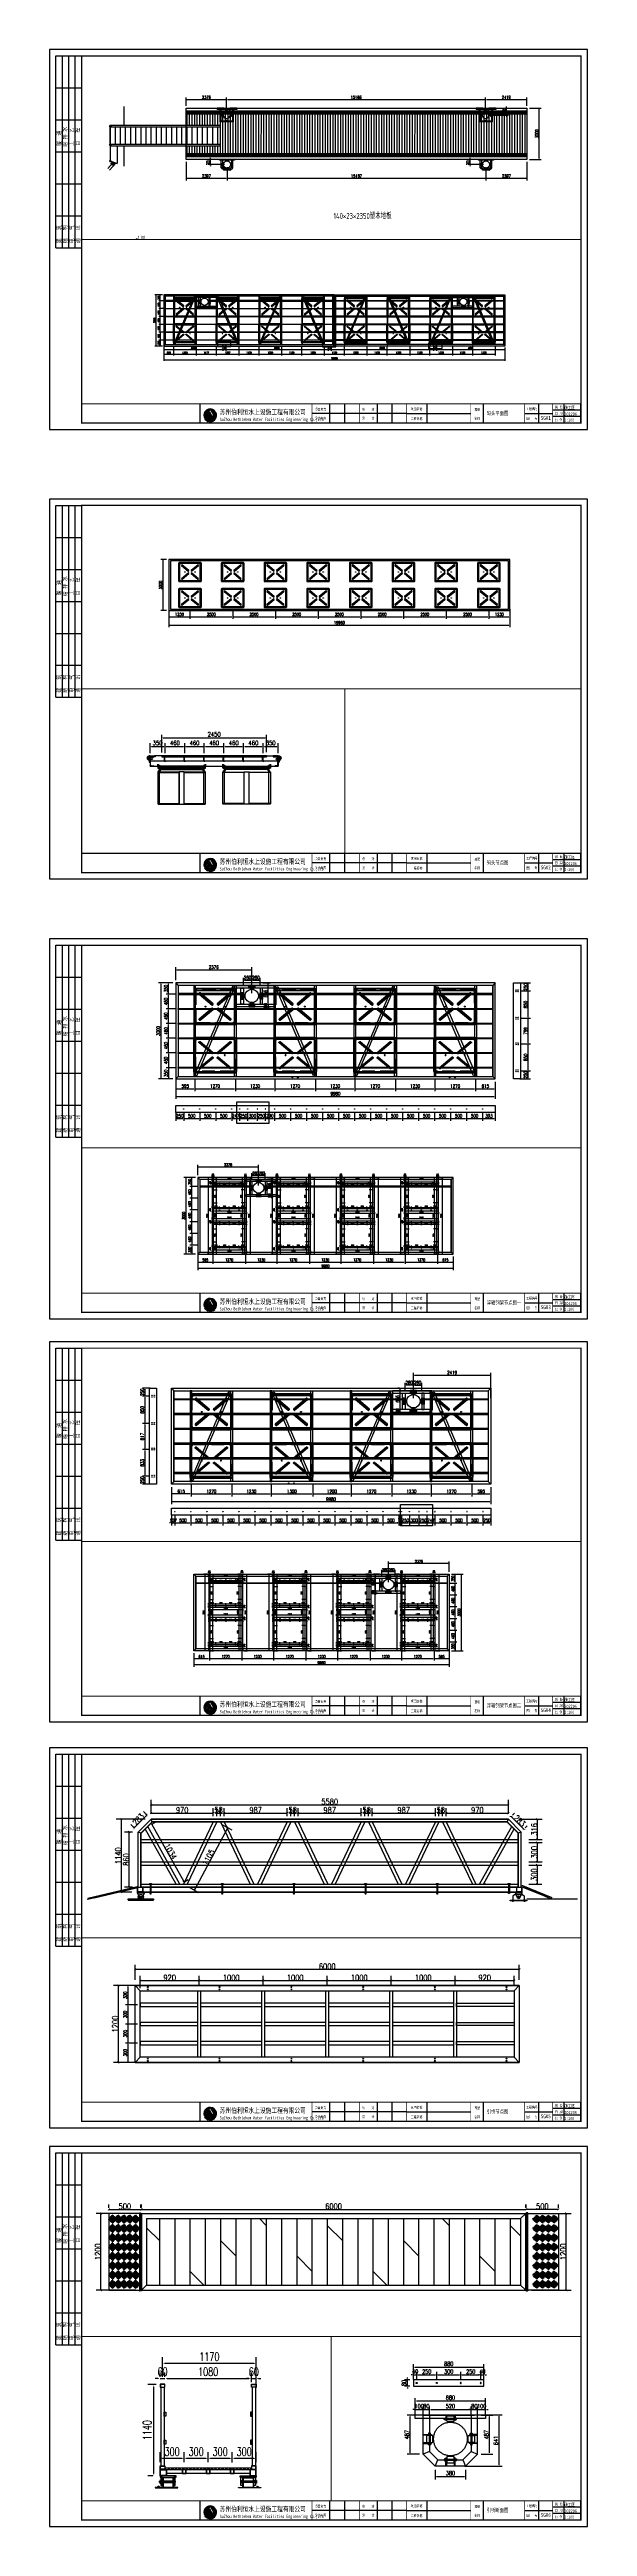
# Paper-space layout '布局1' of a CAD drawing. Header units: millimetres. Extents: x -211 to 209, y -2227 to -291.
# The model-space entities are those that its viewports show. They can reach past a viewport. Long polylines and large blocks are cut down to what shows.
import ezdxf
from ezdxf.enums import TextEntityAlignment as Align

# ---------------------------------------------------------------- set-up
doc = ezdxf.new("R2010")
doc.units = ezdxf.units.MM
doc.header["$LTSCALE"] = 10
for name, pattern in [('-6_350_HOLE$0$DASH', [0.35, 0.25, -0.1]), ('ACAD_ISO03W100', [30, 12, -18]), ('BLTA11-LD-L-4001_Plot Plan for Seawater Intake System_20140729$0$key plan$0${ Wide Dash }', [12, 4, -2, 4, -2]), ('CENTER2', [28.575, 19.05, -3.175, 3.175, -3.175]), ('DASHED2', [9.525, 6.35, -3.175]), ('HIDDEN', [9.525, 6.35, -3.175])]:
    doc.linetypes.add(name, pattern=pattern)
doc.layers.add('0 [HR] Dim', color=6, linetype='Continuous', lineweight=13)
for name, color, linetype in [('DIM', 4, 'Continuous'), ('TR', 6, 'HIDDEN'), ('W-_ANTICOLLISION防撞措施', 6, 'Continuous'), ('W-ALUMINUM_FRAME铝架', 30, 'Continuous'), ('W-bridge approach引桥', 4, 'Continuous'), ('W-FLOAT_BOWL浮筒', 253, 'Continuous'), ('W-MOUNTING固定方式', 5, 'Continuous'), ('W-STEEL_FRAME钢架', 3, 'Continuous'), ('W-STEEL_KEEL钢龙骨', 5, 'Continuous'), ('W-WOOD_FLOOR木地板', 30, 'Continuous'), ('yw-解释性文字', 3, 'Continuous'), ('木地板', 32, 'Continuous'), ('水工-文字', 3, 'Continuous'), ('水工-结构轮廓线-实线', 2, 'Continuous'), ('螺栓', 146, 'Continuous')]:
    doc.layers.add(name, color=color, linetype=linetype)
doc.styles.add('-宋体', font='', dxfattribs={"width": 0.8})
doc.styles.add('_TCH_DIM', font='SIMPLEX.shx', dxfattribs={"bigfont": 'hztxt.shx'})
doc.styles.get("Standard").update_dxf_attribs({"font": 'simplex.shx', "width": 0.8, "bigfont": 'hztxt.shx'})
doc.styles.add('STANDARD_T3', font='simplex.shx', dxfattribs={"width": 0.7, "bigfont": 'hztxt.shx'})
doc.styles.add('图框', font='')
doc.styles.add('文字', font='tssdeng.shx', dxfattribs={"width": 0.7, "bigfont": 'hzdx.shx'})
doc.styles.add('黑体', font='simhei.ttf', dxfattribs={"width": 0.8})
doc.styles.get('-宋体').set_extended_font_data('SimSun')
doc.styles.get('图框').set_extended_font_data('SimSun')
doc.dimstyles.new('W&&15', dxfattribs={"dimtxt": 52.5, "dimasz": 15, "dimexe": 37.5, "dimexo": 45, "dimgap": 15, "dimtad": 1, "dimdec": 0, "dimzin": 0, "dimdsep": 46, "dimtxsty": 'STANDARD_T3', "dimcen": 0.09, "dimclrd": 1, "dimclre": 1, "dimclrt": 7, "dimazin": 2, "dimtfac": 1, "dimtdec": 0, "dimtix": 1, "dimtmove": 2, "dimatfit": 3, "dimfxl": 100, "dimtolj": 1, "dimtzin": 0, "dimarcsym": 0})
doc.dimstyles.new('W&&30', dxfattribs={"dimtxt": 105, "dimasz": 30, "dimexe": 75, "dimexo": 90, "dimgap": 30, "dimtad": 1, "dimdec": 0, "dimzin": 0, "dimdsep": 46, "dimtxsty": 'STANDARD_T3', "dimcen": 0.09, "dimclrd": 1, "dimclre": 1, "dimclrt": 7, "dimazin": 2, "dimtfac": 1, "dimtdec": 0, "dimtix": 1, "dimtmove": 2, "dimatfit": 3, "dimfxl": 100, "dimtolj": 1, "dimtzin": 0, "dimarcsym": 0})
doc.dimstyles.new('W&&50', dxfattribs={"dimtxt": 175, "dimasz": 50, "dimexe": 125, "dimexo": 150, "dimgap": 50, "dimtad": 1, "dimdec": 0, "dimzin": 0, "dimdsep": 46, "dimtxsty": 'STANDARD_T3', "dimcen": 0.09, "dimclrd": 1, "dimclre": 1, "dimclrt": 7, "dimazin": 2, "dimtfac": 1, "dimtdec": 0, "dimtix": 1, "dimtmove": 2, "dimatfit": 3, "dimfxl": 100, "dimtolj": 1, "dimtzin": 0, "dimarcsym": 0})
doc.dimstyles.new('W__30', dxfattribs={"dimtxt": 90, "dimasz": 30, "dimexe": 75, "dimexo": 90, "dimgap": 2, "dimtad": 1, "dimdec": 0, "dimzin": 0, "dimdsep": 46, "dimtxsty": 'Standard', "dimblk": 'ARCHTICK', "dimcen": 0.09, "dimclrd": 1, "dimclre": 1, "dimclrt": 2, "dimadec": 0, "dimazin": 0, "dimtfac": 1, "dimtdec": 0, "dimtix": 1, "dimtmove": 2, "dimatfit": 3, "dimldrblk": 'ARCHTICK', "dimfxl": 1, "dimtolj": 1, "dimtzin": 0, "dimarcsym": 0})

# ---------------------------------------------------------------- blocks, each defined once
blk = doc.blocks.new('$TITLEBLK$00000187')
h = blk.add_hatch(color=140)
h.dxf.hatch_style = 1
h.paths.add_polyline_path([(-294.3, 4.5, 0.294083), (-290.9, 4.5, -0.363756), (-285, 4, 1.450144)])
h.paths.add_polyline_path([(-289.5, 10.8), (-286.2, 5.1, 0.101723), (-288.2, 5.6), (-289.8, 8.7), (-292.5, 4.3, -0.081837), (-293.6, 4.4)], flags=16)
h = blk.add_hatch(color=174)
h.paths.add_polyline_path([(-285.1, 3.8, 0.296692), (-289.1, 4.3, -0.04264), (-291.3, 3.4, -0.209747), (-293.9, 3.6, 0.179915), (-291.3, 1.3, 0.169783), (-289.3, 2, -0.05744), (-287.7, 2.7, -0.214092), (-285.8, 2.7, 0.064571)])
h.paths.add_polyline_path([(-288.7, 3, -0.084014), (-290.9, 2.1, -0.271733), (-293, 2.6, 0.071966), (-291.6, 2.6, 0.098278), (-289.8, 3.2, -0.072406), (-288.5, 3.9, -0.088156), (-287, 4.1, -0.181988), (-285.6, 3.5, 0.206106)], flags=16)
blk.add_hatch(color=174).paths.add_polyline_path([(-286.1, 2.4, 0.189728), (-288.2, 1.8, -0.126537), (-290.5, 1.1, 0.245013)])
for p, q in [((-136, 7.5), (-210, 7.5)), ((-196, 0), (-196, 15)), ((-184.5, 0), (-184.5, 15)), ((-159, 0), (-159, 15)), ((-147.5, 0), (-147.5, 15)), ((-136, 7.5), (-86, 7.5)), ((-120, 0), (-120, 15)), ((-76, 0), (-76, 15)), ((-44, 7.5), (-22, 7.5)), ((-33, 0), (-33, 15)), ((0, 10), (-22, 10)), ((0, 5), (-22, 5)), ((-13, 0), (-13, 15)), ((0, 0), (0, 15))]:
    blk.add_line(p, q)
for points, const_width in [([(-297.5, 0), (-297.5, 15), (0, 15)], 0.8), ([(-210, 0), (-210, 15)], 0.5), ([(-173, 0), (-173, 15)], 0.5), ([(-136, 0), (-136, 15)], 0.5), ([(-86, 0), (-86, 15)], 0.5), ([(-44, 0), (-44, 15)], 0.5), ([(-22, 0), (-22, 15)], 0.5)]:
    blk.add_lwpolyline(points, dxfattribs=dict(const_width=const_width))
for points in [[(-294.3, 4.5, 0.294083), (-290.9, 4.5, -0.363756), (-285, 4, 1.450144)], [(-293.6, 4.4), (-289.5, 10.8), (-286.2, 5.1, 0.101723), (-288.2, 5.6), (-289.8, 8.7), (-292.5, 4.3, -0.081837)]]:
    blk.add_lwpolyline(points, format="xyb", close=True)
for points in [[(-293.9, 3.6, 0.209747), (-291.3, 3.4, 0.04264), (-289.1, 4.3, -0.296692), (-285.1, 3.8)], [(-293, 2.6, 0.071966), (-291.6, 2.6, 0.098278), (-289.8, 3.2, -0.072406), (-288.5, 3.9, -0.088156), (-287, 4.1, -0.181988), (-285.6, 3.5, 0.206106), (-288.7, 3, -0.084014), (-290.9, 2.1, -0.271733), (-293, 2.6)], [(-291.3, 1.3, 0.169783), (-289.3, 2, -0.05744), (-287.7, 2.7, -0.214092), (-285.8, 2.7, -0.214092)], [(-290.5, 1.1, 0.126537), (-288.2, 1.8, -0.189728), (-286.1, 2.4, -0.189728)]]:
    blk.add_lwpolyline(points, format="xyb")
for start, end in [(208.4706, 249.2676), (258.5751, 313.6432), (318.8384, 333.6165)]:
    blk.add_arc((-289.5, 6), 5, start, end)
at = {"style": '图框'}
for s, height, width, p in [('SuZhou Bethlehem Water Facilities Engineering Co.,Ltd ', 2.5, 0.75, (-282.1, 1.6)), ('苏州伯利恒水上设施工程有限公司', 4, 0.8, (-282.1, 6.6)), ('项目负责', 2, 0.8, (-207.9, 9.7)), ('设计负责', 2, 0.8, (-207.9, 2.7)), ('校    对', 2, 0.8, (-171, 9.7)), ('设    计 ', 2, 0.8, (-171, 2.7)), ('项目名称', 2, 0.8, (-132.8, 9.9)), ('工程名称', 2, 0.8, (-132.8, 2.4)), ('名称', 2, 0.8, (-83.3, 2.5)), ('图纸', 2, 0.8, (-83.3, 9.5)), ('工程编号', 2, 0.8, (-42.8, 10.1)), ('图   号', 2, 0.8, (-42.5, 2.6)), ('比 例', 2, 0.8, (-20.3, 1.4)), ('阶 段', 2, 0.8, (-20.1, 11.3)), ('日 期', 2, 0.8, (-20.3, 6.5))]:
    blk.add_text(s, height=height, dxfattribs=dict(at, width=width)).set_placement(p)
for tag, p in [('项目负责人', (-195.7, 9.6)), ('设计负责人', (-195.7, 2.2)), ('设计人', (-156.5, 2.3)), ('校对', (-155.5, 9.5))]:
    blk.add_attdef(tag, p, '', height=3)
for tag, p, height, style, width in [('项目名称', (-115.7, 9.5), 3, '-宋体', 0.8), ('工程名称', (-115.7, 2), 3, '-宋体', 0.8), ('图名', (-73.7, 6.2), 3, '-宋体', 0.8), ('图号', (-31.4, 2.5), 3, '_TCH_DIM', 0.7), ('阶段', (-13, 10.8), 2.5, '黑体', 0.8), ('比例', (-13, 1.1), 2.5, '黑体', 0.8), ('日期', (-13, 5.8), 2.5, '黑体', 0.8)]:
    blk.add_attdef(tag, p, '', height=height, dxfattribs=dict(style=style, width=width))
blk = doc.blocks.new('$TITLEBLK$00000095')
for p, q in [((-150, 20), (-150, 0)), ((-150, 20), (0, 20)), ((-125, 20), (-125, 0)), ((-100, 20), (-100, 0)), ((-75, 20), (-75, 0)), ((-75, 20), (-75, 0)), ((-50, 20), (-50, 0)), ((-25, 20), (-25, 0)), ((0, 20), (0, 0)), ((-150, 15), (-75, 15)), ((-150, 10), (-75, 10)), ((-150, 5), (-75, 5)), ((-75, 15), (0, 15)), ((-75, 10), (0, 10)), ((-75, 5), (0, 5))]:
    blk.add_line(p, q)
at = {"width": 0.8}
for s, p in [('建   筑', (-146.4, 15.6)), ('暖  通', (-70.3, 15.7)), ('结   构', (-146.4, 10.9)), ('通   讯', (-146.4, 0.9)), ('电   气', (-146.4, 5.6)), ('给 排 水', (-71, 10.9)), ('工   艺', (-70.3, 6.1)), ('自   控', (-70.3, 1.2))]:
    blk.add_text(s, height=3.51, dxfattribs=at).set_placement(p)
blk = doc.blocks.new('TK')
blk.add_lwpolyline([(0, 0), (420, 0), (420, 297), (0, 297)], close=True)
at = {"const_width": 1}
blk.add_lwpolyline([(25, 5), (415, 5), (415, 292), (25, 292)], close=True, dxfattribs=at)
at = {"const_width": 0.8}
blk.add_lwpolyline([(415, 20), (25, 20)], dxfattribs=at)
at = {"rotation": 90}
blk.add_blockref('$TITLEBLK$00000095', (25, 292), dxfattribs=at)
blk = doc.blocks.new('fxclm')
at = {"layer": 'W-FLOAT_BOWL浮筒'}
for p, q in [((0, 0), (1120, 0)), ((1120, -20), (0, -20)), ((0, -135), (500, -135)), ((9, -114), (50, -65)), ((70, -65), (40, -125)), ((40, -875), (40, -125)), ((70, -65), (70, -35)), ((500, -135), (505, -115)), ((500, -865), (500, -135)), ((615, -115), (620, -135)), ((620, -865), (620, -135)), ((620, -135), (1120, -135)), ((1050, -65), (1050, -35)), ((1080, -125), (1050, -65)), ((1110, -114), (1070, -65)), ((1080, -875), (1080, -125)), ((0, -855), (500, -855)), ((505, -875), (500, -865)), ((615, -875), (620, -865)), ((620, -855), (1120, -855))]:
    blk.add_line(p, q, dxfattribs=at)
blk.add_lwpolyline([(15, -35), (1105, -35, 0.414214), (1120, -20), (1120, 0, 0.414214), (1105, 15), (15, 15, 0.414214), (0, 0), (0, -20, 0.414214)], format="xyb", close=True, dxfattribs=at)
blk.add_lwpolyline([(0, -135), (0, -855, 0.414214), (20, -875), (1100, -875, 0.414214), (1120, -855), (1120, -135)], format="xyb", dxfattribs=at)
for points in [[(502, -125), (3, -125)], [(1117, -125), (617, -125)]]:
    blk.add_lwpolyline(points, dxfattribs=at)
for points in [[(50, -65), (1070, -65), (1070, -35), (50, -35)], [(50, -60), (1070, -60), (1070, -40), (50, -40)], [(505, -875), (615, -875), (615, -115), (505, -115)]]:
    blk.add_lwpolyline(points, close=True, dxfattribs=at)
for centre, start, end in [((59, -149), 145.0766, 167.1735), ((1061, -149), 12.8265, 34.9234)]:
    blk.add_arc(centre, 60.9, start, end, dxfattribs=at)
blk = doc.blocks.new('cg14')
at = {"layer": 'W-STEEL_FRAME钢架'}
for points in [[(9, 220), (0, 220), (0, 0), (9, 0)], [(79, 219), (79, 220), (0, 220), (0, 211)], [(79, 1), (79, 0), (0, 0), (0, 9)], [(9, 31), (9, 189)], [(32, 211), (69, 211)], [(32, 9), (69, 9)]]:
    blk.add_lwpolyline(points, dxfattribs=at)
for centre, radius, start, end in [((33, 187), 24.4, 91.8787, 173.6605), ((33, 33), 24.4, 186.3395, 268.1213), ((69, 221), 10.2, 269.6904, 345.712), ((69, -1), 10.2, 14.288, 90.3096)]:
    blk.add_arc(centre, radius, start, end, dxfattribs=at)
blk = doc.blocks.new('*D89')
at = {"color": 1, "lineweight": -2, "transparency": 16777216}
for p, q in [((67695, 17457), (67695, 16918)), ((68264, 17457), (68264, 16918)), ((67725, 16993), (68234, 16993))]:
    blk.add_line(p, q, dxfattribs=at)
at = {"color": 1, "transparency": 16777216}
for points in [[(67725, 16998), (67725, 16988), (67695, 16993)], [(68234, 16998), (68234, 16988), (68264, 16993)]]:
    blk.add_solid(points, dxfattribs=at)
at = {"layer": 'Defpoints', "color": 0, "transparency": 16777216}
for p in [(67695, 17547), (68264, 17547), (68264, 16993)]:
    blk.add_point(p, dxfattribs=at)
at = {"color": 7, "transparency": 16777216, "insert": (67980, 17076), "char_height": 105, "attachment_point": 5, "style": 'STANDARD_T3'}
blk.add_mtext('\\A1;568', dxfattribs=at)
blk = doc.blocks.new('*D90')
at = {"color": 1, "lineweight": -2, "transparency": 16777216}
for p, q in [((68264, 17457), (68264, 16918)), ((69587, 17457), (69587, 16918)), ((68294, 16993), (69557, 16993))]:
    blk.add_line(p, q, dxfattribs=at)
at = {"color": 1, "transparency": 16777216}
for points in [[(68294, 16998), (68294, 16988), (68264, 16993)], [(69557, 16998), (69557, 16988), (69587, 16993)]]:
    blk.add_solid(points, dxfattribs=at)
at = {"layer": 'Defpoints', "color": 0, "transparency": 16777216}
for p in [(68264, 17547), (69587, 17547), (69587, 16993)]:
    blk.add_point(p, dxfattribs=at)
at = {"color": 7, "transparency": 16777216, "insert": (68925, 17076), "char_height": 105, "attachment_point": 5, "style": 'STANDARD_T3'}
blk.add_mtext('\\A1;1323', dxfattribs=at)
blk = doc.blocks.new('*D91')
at = {"color": 1, "lineweight": -2, "transparency": 16777216}
for p, q in [((69587, 17457), (69587, 16918)), ((70764, 17457), (70764, 16918)), ((69617, 16993), (70734, 16993))]:
    blk.add_line(p, q, dxfattribs=at)
at = {"color": 1, "transparency": 16777216}
for points in [[(69617, 16998), (69617, 16988), (69587, 16993)], [(70734, 16998), (70734, 16988), (70764, 16993)]]:
    blk.add_solid(points, dxfattribs=at)
at = {"layer": 'Defpoints', "color": 0, "transparency": 16777216}
for p in [(69587, 17547), (70764, 17547), (70764, 16993)]:
    blk.add_point(p, dxfattribs=at)
at = {"color": 7, "transparency": 16777216, "insert": (70175, 17076), "char_height": 105, "attachment_point": 5, "style": 'STANDARD_T3'}
blk.add_mtext('\\A1;1177', dxfattribs=at)
blk = doc.blocks.new('*D92')
at = {"color": 1, "lineweight": -2, "transparency": 16777216}
for p, q in [((70764, 17457), (70764, 16918)), ((72090, 17457), (72090, 16918)), ((70794, 16993), (72060, 16993))]:
    blk.add_line(p, q, dxfattribs=at)
at = {"color": 1, "transparency": 16777216}
for points in [[(70794, 16998), (70794, 16988), (70764, 16993)], [(72060, 16998), (72060, 16988), (72090, 16993)]]:
    blk.add_solid(points, dxfattribs=at)
at = {"layer": 'Defpoints', "color": 0, "transparency": 16777216}
for p in [(70764, 17547), (72090, 17547), (72090, 16993)]:
    blk.add_point(p, dxfattribs=at)
at = {"color": 7, "transparency": 16777216, "insert": (71427, 17076), "char_height": 105, "attachment_point": 5, "style": 'STANDARD_T3'}
blk.add_mtext('\\A1;1327', dxfattribs=at)
blk = doc.blocks.new('*D93')
at = {"color": 1, "lineweight": -2, "transparency": 16777216}
for p, q in [((72090, 17457), (72090, 16918)), ((73260, 17457), (73260, 16918)), ((72120, 16993), (73230, 16993))]:
    blk.add_line(p, q, dxfattribs=at)
at = {"color": 1, "transparency": 16777216}
for points in [[(72120, 16998), (72120, 16988), (72090, 16993)], [(73230, 16998), (73230, 16988), (73260, 16993)]]:
    blk.add_solid(points, dxfattribs=at)
at = {"layer": 'Defpoints', "color": 0, "transparency": 16777216}
for p in [(72090, 17547), (73260, 17547), (73260, 16993)]:
    blk.add_point(p, dxfattribs=at)
at = {"color": 7, "transparency": 16777216, "insert": (72675, 17076), "char_height": 105, "attachment_point": 5, "style": 'STANDARD_T3'}
blk.add_mtext('\\A1;1170', dxfattribs=at)
blk = doc.blocks.new('*D94')
at = {"color": 1, "lineweight": -2, "transparency": 16777216}
for p, q in [((73260, 17457), (73260, 16918)), ((74590, 17457), (74590, 16918)), ((73290, 16993), (74560, 16993))]:
    blk.add_line(p, q, dxfattribs=at)
at = {"color": 1, "transparency": 16777216}
for points in [[(73290, 16998), (73290, 16988), (73260, 16993)], [(74560, 16998), (74560, 16988), (74590, 16993)]]:
    blk.add_solid(points, dxfattribs=at)
at = {"layer": 'Defpoints', "color": 0, "transparency": 16777216}
for p in [(73260, 17547), (74590, 17547), (74590, 16993)]:
    blk.add_point(p, dxfattribs=at)
at = {"color": 7, "transparency": 16777216, "insert": (73925, 17076), "char_height": 105, "attachment_point": 5, "style": 'STANDARD_T3'}
blk.add_mtext('\\A1;1330', dxfattribs=at)
blk = doc.blocks.new('*D95')
at = {"color": 1, "lineweight": -2, "transparency": 16777216}
for p, q in [((74590, 17457), (74590, 16918)), ((75760, 17457), (75760, 16918)), ((74620, 16993), (75730, 16993))]:
    blk.add_line(p, q, dxfattribs=at)
at = {"color": 1, "transparency": 16777216}
for points in [[(74620, 16998), (74620, 16988), (74590, 16993)], [(75730, 16998), (75730, 16988), (75760, 16993)]]:
    blk.add_solid(points, dxfattribs=at)
at = {"layer": 'Defpoints', "color": 0, "transparency": 16777216}
for p in [(74590, 17547), (75760, 17547), (75760, 16993)]:
    blk.add_point(p, dxfattribs=at)
at = {"color": 7, "transparency": 16777216, "insert": (75175, 17076), "char_height": 105, "attachment_point": 5, "style": 'STANDARD_T3'}
blk.add_mtext('\\A1;1170', dxfattribs=at)
blk = doc.blocks.new('*D96')
at = {"color": 1, "lineweight": -2, "transparency": 16777216}
for p, q in [((75760, 17457), (75760, 16918)), ((77090, 17457), (77090, 16918)), ((75790, 16993), (77060, 16993))]:
    blk.add_line(p, q, dxfattribs=at)
at = {"color": 1, "transparency": 16777216}
for points in [[(75790, 16998), (75790, 16988), (75760, 16993)], [(77060, 16998), (77060, 16988), (77090, 16993)]]:
    blk.add_solid(points, dxfattribs=at)
at = {"layer": 'Defpoints', "color": 0, "transparency": 16777216}
for p in [(75760, 17547), (77090, 17547), (77090, 16993)]:
    blk.add_point(p, dxfattribs=at)
at = {"color": 7, "transparency": 16777216, "insert": (76425, 17076), "char_height": 105, "attachment_point": 5, "style": 'STANDARD_T3'}
blk.add_mtext('\\A1;1330', dxfattribs=at)
blk = doc.blocks.new('*D97')
at = {"color": 1, "lineweight": -2, "transparency": 16777216}
for p, q in [((77090, 17457), (77090, 16918)), ((78260, 17457), (78260, 16918)), ((77120, 16993), (78230, 16993))]:
    blk.add_line(p, q, dxfattribs=at)
at = {"color": 1, "transparency": 16777216}
for points in [[(77120, 16998), (77120, 16988), (77090, 16993)], [(78230, 16998), (78230, 16988), (78260, 16993)]]:
    blk.add_solid(points, dxfattribs=at)
at = {"layer": 'Defpoints', "color": 0, "transparency": 16777216}
for p in [(77090, 17547), (78260, 17547), (78260, 16993)]:
    blk.add_point(p, dxfattribs=at)
at = {"color": 7, "transparency": 16777216, "insert": (77675, 17076), "char_height": 105, "attachment_point": 5, "style": 'STANDARD_T3'}
blk.add_mtext('\\A1;1170', dxfattribs=at)
blk = doc.blocks.new('*D98')
at = {"color": 1, "lineweight": -2, "transparency": 16777216}
for p, q in [((78260, 17457), (78260, 16918)), ((79590, 17457), (79590, 16918)), ((78290, 16993), (79560, 16993))]:
    blk.add_line(p, q, dxfattribs=at)
at = {"color": 1, "transparency": 16777216}
for points in [[(78290, 16998), (78290, 16988), (78260, 16993)], [(79560, 16998), (79560, 16988), (79590, 16993)]]:
    blk.add_solid(points, dxfattribs=at)
at = {"layer": 'Defpoints', "color": 0, "transparency": 16777216}
for p in [(78260, 17547), (79590, 17547), (79590, 16993)]:
    blk.add_point(p, dxfattribs=at)
at = {"color": 7, "transparency": 16777216, "insert": (78925, 17076), "char_height": 105, "attachment_point": 5, "style": 'STANDARD_T3'}
blk.add_mtext('\\A1;1330', dxfattribs=at)
blk = doc.blocks.new('*D99')
at = {"color": 1, "lineweight": -2, "transparency": 16777216}
for p, q in [((79590, 17457), (79590, 16918)), ((80760, 17457), (80760, 16918)), ((79620, 16993), (80730, 16993))]:
    blk.add_line(p, q, dxfattribs=at)
at = {"color": 1, "transparency": 16777216}
for points in [[(79620, 16998), (79620, 16988), (79590, 16993)], [(80730, 16998), (80730, 16988), (80760, 16993)]]:
    blk.add_solid(points, dxfattribs=at)
at = {"layer": 'Defpoints', "color": 0, "transparency": 16777216}
for p in [(79590, 17547), (80760, 17547), (80760, 16993)]:
    blk.add_point(p, dxfattribs=at)
at = {"color": 7, "transparency": 16777216, "insert": (80175, 17076), "char_height": 105, "attachment_point": 5, "style": 'STANDARD_T3'}
blk.add_mtext('\\A1;1170', dxfattribs=at)
blk = doc.blocks.new('*D100')
at = {"color": 1, "lineweight": -2, "transparency": 16777216}
for p, q in [((80760, 17457), (80760, 16918)), ((82090, 17457), (82090, 16918)), ((80790, 16993), (82060, 16993))]:
    blk.add_line(p, q, dxfattribs=at)
at = {"color": 1, "transparency": 16777216}
for points in [[(80790, 16998), (80790, 16988), (80760, 16993)], [(82060, 16998), (82060, 16988), (82090, 16993)]]:
    blk.add_solid(points, dxfattribs=at)
at = {"layer": 'Defpoints', "color": 0, "transparency": 16777216}
for p in [(80760, 17547), (82090, 17547), (82090, 16993)]:
    blk.add_point(p, dxfattribs=at)
at = {"color": 7, "transparency": 16777216, "insert": (81425, 17076), "char_height": 105, "attachment_point": 5, "style": 'STANDARD_T3'}
blk.add_mtext('\\A1;1330', dxfattribs=at)
blk = doc.blocks.new('*D101')
at = {"color": 1, "lineweight": -2, "transparency": 16777216}
for p, q in [((82090, 17457), (82090, 16918)), ((83260, 17457), (83260, 16918)), ((82120, 16993), (83230, 16993))]:
    blk.add_line(p, q, dxfattribs=at)
at = {"color": 1, "transparency": 16777216}
for points in [[(82120, 16998), (82120, 16988), (82090, 16993)], [(83230, 16998), (83230, 16988), (83260, 16993)]]:
    blk.add_solid(points, dxfattribs=at)
at = {"layer": 'Defpoints', "color": 0, "transparency": 16777216}
for p in [(82090, 17547), (83260, 17547), (83260, 16993)]:
    blk.add_point(p, dxfattribs=at)
at = {"color": 7, "transparency": 16777216, "insert": (82675, 17076), "char_height": 105, "attachment_point": 5, "style": 'STANDARD_T3'}
blk.add_mtext('\\A1;1170', dxfattribs=at)
blk = doc.blocks.new('*D102')
at = {"color": 1, "lineweight": -2, "transparency": 16777216}
for p, q in [((83260, 17457), (83260, 16918)), ((84590, 17457), (84590, 16918)), ((83290, 16993), (84560, 16993))]:
    blk.add_line(p, q, dxfattribs=at)
at = {"color": 1, "transparency": 16777216}
for points in [[(83290, 16998), (83290, 16988), (83260, 16993)], [(84560, 16998), (84560, 16988), (84590, 16993)]]:
    blk.add_solid(points, dxfattribs=at)
at = {"layer": 'Defpoints', "color": 0, "transparency": 16777216}
for p in [(83260, 17547), (84590, 17547), (84590, 16993)]:
    blk.add_point(p, dxfattribs=at)
at = {"color": 7, "transparency": 16777216, "insert": (83925, 17076), "char_height": 105, "attachment_point": 5, "style": 'STANDARD_T3'}
blk.add_mtext('\\A1;1330', dxfattribs=at)
blk = doc.blocks.new('*D103')
at = {"color": 1, "lineweight": -2, "transparency": 16777216}
for p, q in [((84590, 17457), (84590, 16918)), ((85760, 17457), (85760, 16918)), ((84620, 16993), (85730, 16993))]:
    blk.add_line(p, q, dxfattribs=at)
at = {"color": 1, "transparency": 16777216}
for points in [[(84620, 16998), (84620, 16988), (84590, 16993)], [(85730, 16998), (85730, 16988), (85760, 16993)]]:
    blk.add_solid(points, dxfattribs=at)
at = {"layer": 'Defpoints', "color": 0, "transparency": 16777216}
for p in [(84590, 17547), (85760, 17547), (85760, 16993)]:
    blk.add_point(p, dxfattribs=at)
at = {"color": 7, "transparency": 16777216, "insert": (85175, 17076), "char_height": 105, "attachment_point": 5, "style": 'STANDARD_T3'}
blk.add_mtext('\\A1;1170', dxfattribs=at)
blk = doc.blocks.new('*D104')
at = {"color": 1, "lineweight": -2, "transparency": 16777216}
for p, q in [((85760, 17457), (85760, 16918)), ((87090, 17457), (87090, 16918)), ((85790, 16993), (87060, 16993))]:
    blk.add_line(p, q, dxfattribs=at)
at = {"color": 1, "transparency": 16777216}
for points in [[(85790, 16998), (85790, 16988), (85760, 16993)], [(87060, 16998), (87060, 16988), (87090, 16993)]]:
    blk.add_solid(points, dxfattribs=at)
at = {"layer": 'Defpoints', "color": 0, "transparency": 16777216}
for p in [(85760, 17547), (87090, 17547), (87090, 16993)]:
    blk.add_point(p, dxfattribs=at)
at = {"color": 7, "transparency": 16777216, "insert": (86425, 17076), "char_height": 105, "attachment_point": 5, "style": 'STANDARD_T3'}
blk.add_mtext('\\A1;1330', dxfattribs=at)
blk = doc.blocks.new('ls')
at = {"layer": '螺栓'}
for p, q in [((-10, -1), (-9, 0)), ((9, 0), (-9, 0)), ((10, -1), (9, 0)), ((-10, -1), (-10, -7)), ((-3, -83), (-5, -81)), ((10, -6), (10, -1))]:
    blk.add_line(p, q, dxfattribs=at)
for points in [[(-7, 0), (7, 0)], [(-5, 0), (-5, -6)], [(5, -6), (5, 0)], [(-10, -6), (10, -6), (10, -7), (-10, -7)], [(10, -66), (-10, -66)], [(-10, -68), (-10, -66)], [(10, -68), (-10, -68)], [(8, -6), (-8, -6)], [(8, -68), (8, -74), (-8, -74), (-8, -68)], [(-5, -6), (-5, -66)], [(-5, -74), (-5, -68)], [(-5, -81), (-5, -74)], [(-3, -6), (-3, -66)], [(-3, -83), (-3, -74)], [(3, -83), (-3, -83)], [(3, -6), (3, -66)], [(3, -83), (3, -74)], [(3, -83), (5, -81)], [(5, -6), (5, -66)], [(5, -68), (5, -74)], [(5, -81), (5, -74)], [(10, -66), (10, -68)]]:
    blk.add_lwpolyline(points, dxfattribs=at)
for points in [[(-7, 0), (-7, -1), (-6, -1), (-5, 0)], [(-5, 0), (-2, -1), (2, -1), (5, 0)], [(5, 0), (6, -1), (7, -1), (7, 0)]]:
    blk.add_open_spline(points, degree=3, dxfattribs=at)
blk = doc.blocks.new('*U51')
at = {"layer": 'W-STEEL_KEEL钢龙骨'}
blk.add_lwpolyline([(15, 47), (12, 47), (-12, 47), (-12, -47), (12, -47), (15, -47), (15, -50), (-15, -50), (-15, 50), (15, 50)], close=True, dxfattribs=at)
blk = doc.blocks.new('*U52')
at = {"layer": 'W-STEEL_KEEL钢龙骨', "color": 0, "linetype": 'ByBlock', "lineweight": -2, "transparency": 16777216}
for p in [(0, 0), (460, 0), (920, 0), (1380, 0), (1840, 0), (2300, 0)]:
    blk.add_blockref('*U51', p, dxfattribs=at)
blk = doc.blocks.new('lgb')
at = {"layer": 'W-ALUMINUM_FRAME铝架', "color": 4}
for p, q in [((-171, 11), (-171, 11)), ((-163, 13), (-170, 11)), ((-3, 10), (-170, 10)), ((-156, 13), (-163, 13)), ((-134, 13), (-155, 13)), ((-129, 13), (-133, 13)), ((-129, 13), (-133, 13)), ((-124, 13), (-128, 13)), ((-124, 13), (-128, 13)), ((-119, 13), (-123, 13)), ((-119, 13), (-123, 13)), ((-114, 13), (-118, 13)), ((-114, 13), (-118, 13)), ((-109, 13), (-113, 13)), ((-109, 13), (-113, 13)), ((-104, 13), (-108, 13)), ((-104, 13), (-108, 13)), ((-50, 13), (-103, 13)), ((-45, 13), (-49, 13)), ((-40, 13), (-44, 13)), ((-35, 13), (-39, 13)), ((-30, 13), (-34, 13)), ((-25, 13), (-29, 13)), ((-20, 13), (-24, 13)), ((0, 13), (-19, 13)), ((-3, 10), (-3, -14)), ((0, 8), (0, -12)), ((-1, -16), (16, -16)), ((1, -13), (16, -13)), ((17, -14), (17, -15))]:
    blk.add_line(p, q, dxfattribs=at)
at = {"layer": 'W-ALUMINUM_FRAME铝架', "color": 4, "linetype": 'ByBlock', "lineweight": 0, "ltscale": 0.5}
for p, q in [((-156, 13), (-156, 13)), ((-155, 13), (-155, 13)), ((-133, 13), (-134, 13)), ((-133, 13), (-133, 13)), ((-128, 13), (-129, 13)), ((-128, 13), (-128, 13)), ((-123, 13), (-124, 13)), ((-123, 13), (-123, 13)), ((-118, 13), (-119, 13)), ((-118, 13), (-118, 13)), ((-113, 13), (-114, 13)), ((-113, 13), (-113, 13)), ((-108, 13), (-109, 13)), ((-108, 13), (-108, 13)), ((-103, 13), (-104, 13)), ((-103, 13), (-103, 13)), ((-50, 13), (-50, 13)), ((-49, 13), (-49, 13)), ((-45, 13), (-45, 13)), ((-44, 13), (-44, 13)), ((-40, 13), (-40, 13)), ((-39, 13), (-39, 13)), ((-35, 13), (-35, 13)), ((-34, 13), (-34, 13)), ((-30, 13), (-30, 13)), ((-29, 13), (-29, 13)), ((-25, 13), (-25, 13)), ((-24, 13), (-24, 13)), ((-20, 13), (-20, 13)), ((-19, 13), (-19, 13))]:
    blk.add_line(p, q, dxfattribs=at)
at = {"layer": 'W-ALUMINUM_FRAME铝架', "color": 4}
blk.add_lwpolyline([(0, 13), (16, 13, -0.414214), (17, 12), (17, 11, -0.414214), (16, 10), (2, 10)], format="xyb", dxfattribs=at)
for centre, radius, start, end in [((-170, 11), 0.3, 180, 270), ((-170, 11), 0.3, 105.8879, 180), ((2, 8), 2, 90, 180), ((-1, -14), 2, 180, 270), ((1, -12), 1, 180, 270), ((16, -14), 1, 0, 90), ((16, -15), 1, 270, 0)]:
    blk.add_arc(centre, radius, start, end, dxfattribs=at)
at = {"layer": 'W-ALUMINUM_FRAME铝架', "color": 4, "linetype": 'ByBlock', "lineweight": 0, "ltscale": 0.5}
for centre, start, end in [((-156, 13), 225, 315), ((-156, 13), 45, 90), ((-155, 13), 90, 135), ((-134, 13), 45, 90), ((-133, 13), 90, 135), ((-133, 13), 225, 315), ((-129, 13), 45, 90), ((-128, 13), 90, 135), ((-128, 13), 225, 315), ((-124, 13), 45, 90), ((-123, 13), 90, 135), ((-123, 13), 225, 315), ((-119, 13), 45, 90), ((-118, 13), 90, 135), ((-118, 13), 225, 315), ((-114, 13), 45, 90), ((-113, 13), 90, 135), ((-113, 13), 225, 315), ((-109, 13), 45, 90), ((-108, 13), 90, 135), ((-108, 13), 225, 315), ((-104, 13), 45, 90), ((-103, 13), 90, 135), ((-103, 13), 225, 315), ((-50, 13), 225, 315), ((-50, 13), 45, 90), ((-49, 13), 90, 135), ((-45, 13), 225, 315), ((-45, 13), 45, 90), ((-44, 13), 90, 135), ((-40, 13), 225, 315), ((-40, 13), 45, 90), ((-39, 13), 90, 135), ((-35, 13), 225, 315), ((-35, 13), 45, 90), ((-34, 13), 90, 135), ((-30, 13), 225, 315), ((-30, 13), 45, 90), ((-29, 13), 90, 135), ((-25, 13), 225, 315), ((-25, 13), 45, 90), ((-24, 13), 90, 135), ((-20, 13), 225, 315), ((-20, 13), 45, 90), ((-19, 13), 90, 135)]:
    blk.add_arc(centre, 0.2, start, end, dxfattribs=at)
blk = doc.blocks.new('*D106')
at = {"layer": 'Defpoints', "color": 0, "transparency": 16777216}
for p in [(99502, 14929), (99152, 14685), (99502, 14685)]:
    blk.add_point(p, dxfattribs=at)
at = {"layer": 'W-WOOD_FLOOR木地板', "color": 1, "lineweight": -2, "transparency": 16777216}
for p, q in [((99152, 14775), (99152, 15004)), ((99182, 14929), (99472, 14929)), ((99502, 14775), (99502, 15004))]:
    blk.add_line(p, q, dxfattribs=at)
at = {"layer": 'W-WOOD_FLOOR木地板', "color": 1, "transparency": 16777216}
for points in [[(99182, 14934), (99182, 14924), (99152, 14929)], [(99472, 14934), (99472, 14924), (99502, 14929)]]:
    blk.add_solid(points, dxfattribs=at)
at = {"layer": 'W-WOOD_FLOOR木地板', "color": 7, "transparency": 16777216, "insert": (99327, 15011), "char_height": 105, "attachment_point": 5, "style": 'STANDARD_T3'}
blk.add_mtext('\\A1;350', dxfattribs=at)
blk = doc.blocks.new('*D107')
at = {"layer": 'Defpoints', "color": 0, "transparency": 16777216}
for p in [(99962, 14929), (99502, 14685), (99962, 14685)]:
    blk.add_point(p, dxfattribs=at)
at = {"layer": 'W-WOOD_FLOOR木地板', "color": 1, "lineweight": -2, "transparency": 16777216}
for p, q in [((99502, 14775), (99502, 15004)), ((99532, 14929), (99932, 14929)), ((99962, 14775), (99962, 15004))]:
    blk.add_line(p, q, dxfattribs=at)
at = {"layer": 'W-WOOD_FLOOR木地板', "color": 1, "transparency": 16777216}
for points in [[(99532, 14934), (99532, 14924), (99502, 14929)], [(99932, 14934), (99932, 14924), (99962, 14929)]]:
    blk.add_solid(points, dxfattribs=at)
at = {"layer": 'W-WOOD_FLOOR木地板', "color": 7, "transparency": 16777216, "insert": (99732, 15011), "char_height": 105, "attachment_point": 5, "style": 'STANDARD_T3'}
blk.add_mtext('\\A1;460', dxfattribs=at)
blk = doc.blocks.new('*D108')
at = {"layer": 'Defpoints', "color": 0, "transparency": 16777216}
for p in [(100422, 14929), (99962, 14685), (100422, 14685)]:
    blk.add_point(p, dxfattribs=at)
at = {"layer": 'W-WOOD_FLOOR木地板', "color": 1, "lineweight": -2, "transparency": 16777216}
for p, q in [((99962, 14775), (99962, 15004)), ((99992, 14929), (100392, 14929)), ((100422, 14775), (100422, 15004))]:
    blk.add_line(p, q, dxfattribs=at)
at = {"layer": 'W-WOOD_FLOOR木地板', "color": 1, "transparency": 16777216}
for points in [[(99992, 14934), (99992, 14924), (99962, 14929)], [(100392, 14934), (100392, 14924), (100422, 14929)]]:
    blk.add_solid(points, dxfattribs=at)
at = {"layer": 'W-WOOD_FLOOR木地板', "color": 7, "transparency": 16777216, "insert": (100192, 15011), "char_height": 105, "attachment_point": 5, "style": 'STANDARD_T3'}
blk.add_mtext('\\A1;460', dxfattribs=at)
blk = doc.blocks.new('*D109')
at = {"layer": 'Defpoints', "color": 0, "transparency": 16777216}
for p in [(100882, 14929), (100422, 14685), (100882, 14685)]:
    blk.add_point(p, dxfattribs=at)
at = {"layer": 'W-WOOD_FLOOR木地板', "color": 1, "lineweight": -2, "transparency": 16777216}
for p, q in [((100422, 14775), (100422, 15004)), ((100452, 14929), (100852, 14929)), ((100882, 14775), (100882, 15004))]:
    blk.add_line(p, q, dxfattribs=at)
at = {"layer": 'W-WOOD_FLOOR木地板', "color": 1, "transparency": 16777216}
for points in [[(100452, 14934), (100452, 14924), (100422, 14929)], [(100852, 14934), (100852, 14924), (100882, 14929)]]:
    blk.add_solid(points, dxfattribs=at)
at = {"layer": 'W-WOOD_FLOOR木地板', "color": 7, "transparency": 16777216, "insert": (100652, 15011), "char_height": 105, "attachment_point": 5, "style": 'STANDARD_T3'}
blk.add_mtext('\\A1;460', dxfattribs=at)
blk = doc.blocks.new('*D110')
at = {"layer": 'Defpoints', "color": 0, "transparency": 16777216}
for p in [(101342, 14929), (100882, 14685), (101342, 14685)]:
    blk.add_point(p, dxfattribs=at)
at = {"layer": 'W-WOOD_FLOOR木地板', "color": 1, "lineweight": -2, "transparency": 16777216}
for p, q in [((100882, 14775), (100882, 15004)), ((100912, 14929), (101312, 14929)), ((101342, 14775), (101342, 15004))]:
    blk.add_line(p, q, dxfattribs=at)
at = {"layer": 'W-WOOD_FLOOR木地板', "color": 1, "transparency": 16777216}
for points in [[(100912, 14934), (100912, 14924), (100882, 14929)], [(101312, 14934), (101312, 14924), (101342, 14929)]]:
    blk.add_solid(points, dxfattribs=at)
at = {"layer": 'W-WOOD_FLOOR木地板', "color": 7, "transparency": 16777216, "insert": (101112, 15011), "char_height": 105, "attachment_point": 5, "style": 'STANDARD_T3'}
blk.add_mtext('\\A1;460', dxfattribs=at)
blk = doc.blocks.new('*D111')
at = {"layer": 'Defpoints', "color": 0, "transparency": 16777216}
for p in [(101802, 14929), (101342, 14685), (101802, 14685)]:
    blk.add_point(p, dxfattribs=at)
at = {"layer": 'W-WOOD_FLOOR木地板', "color": 1, "lineweight": -2, "transparency": 16777216}
for p, q in [((101342, 14775), (101342, 15004)), ((101372, 14929), (101772, 14929)), ((101802, 14775), (101802, 15004))]:
    blk.add_line(p, q, dxfattribs=at)
at = {"layer": 'W-WOOD_FLOOR木地板', "color": 1, "transparency": 16777216}
for points in [[(101372, 14934), (101372, 14924), (101342, 14929)], [(101772, 14934), (101772, 14924), (101802, 14929)]]:
    blk.add_solid(points, dxfattribs=at)
at = {"layer": 'W-WOOD_FLOOR木地板', "color": 7, "transparency": 16777216, "insert": (101572, 15011), "char_height": 105, "attachment_point": 5, "style": 'STANDARD_T3'}
blk.add_mtext('\\A1;460', dxfattribs=at)
blk = doc.blocks.new('3')
at = {"layer": '螺栓'}
blk.add_line((-3, -75), (-5, -74), dxfattribs=at)
for points in [[(10, -7), (-10, -7)], [(10, -59), (-10, -59)], [(-10, -61), (-10, -59)], [(10, -61), (-10, -61)], [(8, -61), (8, -67), (-8, -67), (-8, -61)], [(-5, -7), (-5, -59)], [(-5, -67), (-5, -61)], [(-5, -74), (-5, -67)], [(-3, -7), (-3, -59)], [(-3, -75), (-3, -67)], [(3, -75), (-3, -75)], [(3, -7), (3, -59)], [(3, -75), (3, -67)], [(3, -75), (5, -74)], [(5, -7), (5, -59)], [(5, -61), (5, -67)], [(5, -74), (5, -67)], [(10, -59), (10, -61)]]:
    blk.add_lwpolyline(points, dxfattribs=at)
blk.add_arc((0, -14), 11.8, 35.6531, 144.3469, dxfattribs=at)
blk.add_open_spline([(-5, 0), (-5, 0), (-5, 0), (-5, 0)], degree=3, dxfattribs=at)
blk = doc.blocks.new('fzt')
h = blk.add_hatch()
h.set_pattern_fill('橡胶', color=256, scale=2)
h.set_pattern_definition([(45, (-2124153.6965, -537311.837), (-5.000000133, 5.000000133), []), (135, (-2124142.565, -537311.837), (-5.000000133, -5.000000133), [1.6, -5.471068])])
h.paths.add_polyline_path([(0, 0, 1), (0, -100)])
h.paths.add_polyline_path([(-10, -30), (-35, -30, -0.201283), (-10, -11)], flags=16)
h.paths.add_polyline_path([(-10, -40), (-10, -60), (-39, -60, -0.127017), (-39, -40)], flags=16)
h.paths.add_polyline_path([(-10, -70), (-10, -89, -0.201283), (-35, -70)], flags=16)
for p, q in [((0, 0), (0, -100)), ((-10, -40), (-39, -40)), ((-10, -60), (-39, -60)), ((-10, -30), (-35, -30)), ((-10, -70), (-35, -70)), ((-10, -11), (-10, -30)), ((-10, -40), (-10, -60)), ((-10, -70), (-10, -89))]:
    blk.add_line(p, q)
for radius, start, end in [(50, 90, 270), (40, 165.5225, 194.4775), (40, 104.4775, 150), (40, 210, 255.5225)]:
    blk.add_arc((0, -50), radius, start, end)
blk = doc.blocks.new('*U45')
blk.add_lwpolyline([(-12, 0), (-12, 2.5), (12, 2.5), (12, 0)], close=True)
blk = doc.blocks.new('*U46')
at = {"color": 8, "linetype": 'Continuous', "lineweight": 15}
for p, q in [((-1, 2), (-2, 1)), ((0, 1), (0, -1)), ((-1, -2), (-2, -1))]:
    blk.add_line(p, q, dxfattribs=at)
at = {"color": 7, "linetype": 'Continuous', "lineweight": 15}
for p, q in [((16, 1), (0, 1)), ((0, 0), (19, 0)), ((16, 1), (16, 0)), ((19, -1), (19, 0)), ((0, -1), (19, -1))]:
    blk.add_line(p, q, dxfattribs=at)
for centre, radius, start, end in [((-3, 0), 2.9, 41.3178, 318.6822), ((-3, 0), 1.45, 41.3178, 318.6822), ((0, 3), 2.82, 221.3178, 270), ((0, -3), 2.82, 90, 138.6822), ((0, 3), 1.37, 221.3178, 270), ((0, -3), 1.37, 90, 138.6822)]:
    blk.add_arc(centre, radius, start, end, dxfattribs=at)
blk = doc.blocks.new('无头销轴_B型_D12X150')
at = {"color": 0}
for p, q in [((-72, 6), (-72, -6)), ((72, 6), (72, -6))]:
    blk.add_line(p, q, dxfattribs=at)
blk.add_lwpolyline([(-75, 4), (-75, -4), (-72, -6), (72, -6), (75, -4), (75, 4), (72, 6), (-72, 6)], close=True, dxfattribs=at)
for centre in [(-70, 0), (70, 0)]:
    blk.add_circle(centre, 1.6, dxfattribs=at)
blk = doc.blocks.new('A$C1EDE4923')
at = {"color": 3, "linetype": 'CENTER2', "ltscale": 0.5}
for p, q in [((-284, 80), (-260, 80)), ((-272, 68), (-272, 92)), ((-235, 120), (-254, 120)), ((-146, 120), (-127, 120)), ((-97, 80), (-121, 80)), ((-109, 68), (-109, 92))]:
    blk.add_line(p, q, dxfattribs=at)
at = {"linetype": 'DASHED2'}
for p, q in [((-240, 126), (-249, 126)), ((-240, 113), (-249, 113)), ((-235, 126), (-145, 126)), ((-235, 113), (-145, 113)), ((-141, 126), (-132, 126)), ((-141, 113), (-132, 113))]:
    blk.add_line(p, q, dxfattribs=at)
at = {"color": 3, "linetype": 'CENTER2'}
blk.add_line((-241, 120), (-140, 120), dxfattribs=at)
for p, q in [((-232, 80), (-232, 160)), ((-148, 80), (-148, 160))]:
    blk.add_line(p, q)
for points in [[(-94, 40), (-94, 120), (-287, 120), (-287, 40)], [(-249, 142), (-240, 142), (-240, 40), (-249, 40)], [(-232, 160), (-148, 160), (-145, 157), (-145, 83), (-148, 80), (-232, 80), (-235, 83), (-235, 157)], [(-132, 142), (-141, 142), (-141, 40), (-132, 40)]]:
    blk.add_lwpolyline(points, close=True)
for centre in [(-272, 80), (-109, 80)]:
    blk.add_circle(centre, 7)
at = {"xscale": -1}
for name, p, rotation in [('无头销轴_B型_D12X150', (-190, 120), 180), ('*U46', (-260, 114), 270), ('*U45', (-249, 120), 90), ('*U45', (-237, 120), 90)]:
    blk.add_blockref(name, p, dxfattribs=dict(at, rotation=rotation))
for name, p, rotation in [('*U45', (-143, 120), 270), ('*U45', (-132, 120), 270), ('*U46', (-121, 114), 90)]:
    blk.add_blockref(name, p, dxfattribs=dict(rotation=rotation))
blk = doc.blocks.new('*D79')
at = {"color": 1, "lineweight": -2, "transparency": 16777216}
for p, q in [((67605, 20468), (67154, 20468)), ((67229, 20438), (67229, 17498)), ((67605, 17468), (67154, 17468))]:
    blk.add_line(p, q, dxfattribs=at)
at = {"color": 1, "transparency": 16777216}
for points in [[(67224, 20438), (67234, 20438), (67229, 20468)], [(67224, 17498), (67234, 17498), (67229, 17468)]]:
    blk.add_solid(points, dxfattribs=at)
at = {"layer": 'Defpoints', "color": 0, "transparency": 16777216}
for p in [(67695, 20468), (67229, 17468), (67695, 17468)]:
    blk.add_point(p, dxfattribs=at)
at = {"color": 7, "transparency": 16777216, "insert": (67147, 18968), "char_height": 105, "attachment_point": 5, "rotation": 90, "style": 'STANDARD_T3'}
blk.add_mtext('\\A1;3000', dxfattribs=at)
blk = doc.blocks.new('*D54')
at = {"color": 1, "lineweight": -2, "transparency": 16777216}
for p, q in [((67695, 17378), (67695, 16589)), ((87655, 17378), (87655, 16589)), ((67725, 16664), (87625, 16664))]:
    blk.add_line(p, q, dxfattribs=at)
at = {"color": 1, "transparency": 16777216}
for points in [[(67725, 16669), (67725, 16659), (67695, 16664)], [(87625, 16669), (87625, 16659), (87655, 16664)]]:
    blk.add_solid(points, dxfattribs=at)
at = {"layer": 'Defpoints', "color": 0, "transparency": 16777216}
for p in [(67695, 17468), (87655, 17468), (87655, 16664)]:
    blk.add_point(p, dxfattribs=at)
at = {"color": 7, "transparency": 16777216, "insert": (77675, 16747), "char_height": 105, "attachment_point": 5, "style": 'STANDARD_T3'}
blk.add_mtext('\\A1;19960', dxfattribs=at)
blk = doc.blocks.new('*D80')
at = {"layer": 'Defpoints', "color": 0, "transparency": 16777216}
for p in [(67695, -9541), (67337, -12541), (67695, -12541)]:
    blk.add_point(p, dxfattribs=at)
at = {"layer": 'W-MOUNTING固定方式', "color": 1, "lineweight": -2, "transparency": 16777216}
for p, q in [((67545, -9541), (67212, -9541)), ((67337, -9591), (67337, -12491)), ((67545, -12541), (67212, -12541))]:
    blk.add_line(p, q, dxfattribs=at)
at = {"layer": 'W-MOUNTING固定方式', "color": 1, "transparency": 16777216}
for points in [[(67329, -9591), (67345, -9591), (67337, -9541)], [(67329, -12491), (67345, -12491), (67337, -12541)]]:
    blk.add_solid(points, dxfattribs=at)
at = {"layer": 'W-MOUNTING固定方式', "color": 7, "transparency": 16777216, "insert": (67200, -11041), "char_height": 175, "attachment_point": 5, "rotation": 90, "style": 'STANDARD_T3'}
blk.add_mtext('\\A1;3000', dxfattribs=at)
blk = doc.blocks.new('*D81')
at = {"layer": 'Defpoints', "color": 0, "transparency": 16777216}
for p in [(67695, -12327), (68925, -12362), (68925, -12897)]:
    blk.add_point(p, dxfattribs=at)
at = {"layer": 'W-MOUNTING固定方式', "color": 1, "lineweight": -2, "transparency": 16777216}
for p, q in [((67695, -12477), (67695, -13022)), ((68925, -12512), (68925, -13022)), ((67745, -12897), (68875, -12897))]:
    blk.add_line(p, q, dxfattribs=at)
at = {"layer": 'W-MOUNTING固定方式', "color": 1, "transparency": 16777216}
for points in [[(67745, -12888), (67745, -12905), (67695, -12897)], [(68875, -12888), (68875, -12905), (68925, -12897)]]:
    blk.add_solid(points, dxfattribs=at)
at = {"layer": 'W-MOUNTING固定方式', "color": 7, "transparency": 16777216, "insert": (68310, -12759), "char_height": 175, "attachment_point": 5, "style": 'STANDARD_T3'}
blk.add_mtext('\\A1;1230', dxfattribs=at)
blk = doc.blocks.new('*D55')
at = {"layer": 'Defpoints', "color": 0, "transparency": 16777216}
for p in [(68925, -12362), (71425, -12362), (71425, -12897)]:
    blk.add_point(p, dxfattribs=at)
at = {"layer": 'W-MOUNTING固定方式', "color": 1, "lineweight": -2, "transparency": 16777216}
for p, q in [((68925, -12512), (68925, -13022)), ((71425, -12512), (71425, -13022)), ((68975, -12897), (71375, -12897))]:
    blk.add_line(p, q, dxfattribs=at)
at = {"layer": 'W-MOUNTING固定方式', "color": 1, "transparency": 16777216}
for points in [[(68975, -12888), (68975, -12905), (68925, -12897)], [(71375, -12888), (71375, -12905), (71425, -12897)]]:
    blk.add_solid(points, dxfattribs=at)
at = {"layer": 'W-MOUNTING固定方式', "color": 7, "transparency": 16777216, "insert": (70175, -12759), "char_height": 175, "attachment_point": 5, "style": 'STANDARD_T3'}
blk.add_mtext('\\A1;2500', dxfattribs=at)
blk = doc.blocks.new('*D56')
at = {"layer": 'Defpoints', "color": 0, "transparency": 16777216}
for p in [(71425, -12362), (73925, -12362), (73925, -12897)]:
    blk.add_point(p, dxfattribs=at)
at = {"layer": 'W-MOUNTING固定方式', "color": 1, "lineweight": -2, "transparency": 16777216}
for p, q in [((71425, -12512), (71425, -13022)), ((73925, -12512), (73925, -13022)), ((71475, -12897), (73875, -12897))]:
    blk.add_line(p, q, dxfattribs=at)
at = {"layer": 'W-MOUNTING固定方式', "color": 1, "transparency": 16777216}
for points in [[(71475, -12888), (71475, -12905), (71425, -12897)], [(73875, -12888), (73875, -12905), (73925, -12897)]]:
    blk.add_solid(points, dxfattribs=at)
at = {"layer": 'W-MOUNTING固定方式', "color": 7, "transparency": 16777216, "insert": (72675, -12759), "char_height": 175, "attachment_point": 5, "style": 'STANDARD_T3'}
blk.add_mtext('\\A1;2500', dxfattribs=at)
blk = doc.blocks.new('*D57')
at = {"layer": 'Defpoints', "color": 0, "transparency": 16777216}
for p in [(73925, -12362), (76425, -12362), (76425, -12897)]:
    blk.add_point(p, dxfattribs=at)
at = {"layer": 'W-MOUNTING固定方式', "color": 1, "lineweight": -2, "transparency": 16777216}
for p, q in [((73925, -12512), (73925, -13022)), ((76425, -12512), (76425, -13022)), ((73975, -12897), (76375, -12897))]:
    blk.add_line(p, q, dxfattribs=at)
at = {"layer": 'W-MOUNTING固定方式', "color": 1, "transparency": 16777216}
for points in [[(73975, -12888), (73975, -12905), (73925, -12897)], [(76375, -12888), (76375, -12905), (76425, -12897)]]:
    blk.add_solid(points, dxfattribs=at)
at = {"layer": 'W-MOUNTING固定方式', "color": 7, "transparency": 16777216, "insert": (75175, -12759), "char_height": 175, "attachment_point": 5, "style": 'STANDARD_T3'}
blk.add_mtext('\\A1;2500', dxfattribs=at)
blk = doc.blocks.new('*D58')
at = {"layer": 'Defpoints', "color": 0, "transparency": 16777216}
for p in [(76425, -12362), (78925, -12362), (78925, -12897)]:
    blk.add_point(p, dxfattribs=at)
at = {"layer": 'W-MOUNTING固定方式', "color": 1, "lineweight": -2, "transparency": 16777216}
for p, q in [((76425, -12512), (76425, -13022)), ((78925, -12512), (78925, -13022)), ((76475, -12897), (78875, -12897))]:
    blk.add_line(p, q, dxfattribs=at)
at = {"layer": 'W-MOUNTING固定方式', "color": 1, "transparency": 16777216}
for points in [[(76475, -12888), (76475, -12905), (76425, -12897)], [(78875, -12888), (78875, -12905), (78925, -12897)]]:
    blk.add_solid(points, dxfattribs=at)
at = {"layer": 'W-MOUNTING固定方式', "color": 7, "transparency": 16777216, "insert": (77675, -12759), "char_height": 175, "attachment_point": 5, "style": 'STANDARD_T3'}
blk.add_mtext('\\A1;2500', dxfattribs=at)
blk = doc.blocks.new('*D59')
at = {"layer": 'Defpoints', "color": 0, "transparency": 16777216}
for p in [(78925, -12362), (81425, -12362), (81425, -12897)]:
    blk.add_point(p, dxfattribs=at)
at = {"layer": 'W-MOUNTING固定方式', "color": 1, "lineweight": -2, "transparency": 16777216}
for p, q in [((78925, -12512), (78925, -13022)), ((81425, -12512), (81425, -13022)), ((78975, -12897), (81375, -12897))]:
    blk.add_line(p, q, dxfattribs=at)
at = {"layer": 'W-MOUNTING固定方式', "color": 1, "transparency": 16777216}
for points in [[(78975, -12888), (78975, -12905), (78925, -12897)], [(81375, -12888), (81375, -12905), (81425, -12897)]]:
    blk.add_solid(points, dxfattribs=at)
at = {"layer": 'W-MOUNTING固定方式', "color": 7, "transparency": 16777216, "insert": (80175, -12759), "char_height": 175, "attachment_point": 5, "style": 'STANDARD_T3'}
blk.add_mtext('\\A1;2500', dxfattribs=at)
blk = doc.blocks.new('*D60')
at = {"layer": 'Defpoints', "color": 0, "transparency": 16777216}
for p in [(81425, -12362), (83925, -12362), (83925, -12897)]:
    blk.add_point(p, dxfattribs=at)
at = {"layer": 'W-MOUNTING固定方式', "color": 1, "lineweight": -2, "transparency": 16777216}
for p, q in [((81425, -12512), (81425, -13022)), ((83925, -12512), (83925, -13022)), ((81475, -12897), (83875, -12897))]:
    blk.add_line(p, q, dxfattribs=at)
at = {"layer": 'W-MOUNTING固定方式', "color": 1, "transparency": 16777216}
for points in [[(81475, -12888), (81475, -12905), (81425, -12897)], [(83875, -12888), (83875, -12905), (83925, -12897)]]:
    blk.add_solid(points, dxfattribs=at)
at = {"layer": 'W-MOUNTING固定方式', "color": 7, "transparency": 16777216, "insert": (82675, -12759), "char_height": 175, "attachment_point": 5, "style": 'STANDARD_T3'}
blk.add_mtext('\\A1;2500', dxfattribs=at)
blk = doc.blocks.new('*D61')
at = {"layer": 'Defpoints', "color": 0, "transparency": 16777216}
for p in [(83925, -12362), (86425, -12362), (86425, -12897)]:
    blk.add_point(p, dxfattribs=at)
at = {"layer": 'W-MOUNTING固定方式', "color": 1, "lineweight": -2, "transparency": 16777216}
for p, q in [((83925, -12512), (83925, -13022)), ((86425, -12512), (86425, -13022)), ((83975, -12897), (86375, -12897))]:
    blk.add_line(p, q, dxfattribs=at)
at = {"layer": 'W-MOUNTING固定方式', "color": 1, "transparency": 16777216}
for points in [[(83975, -12888), (83975, -12905), (83925, -12897)], [(86375, -12888), (86375, -12905), (86425, -12897)]]:
    blk.add_solid(points, dxfattribs=at)
at = {"layer": 'W-MOUNTING固定方式', "color": 7, "transparency": 16777216, "insert": (85175, -12759), "char_height": 175, "attachment_point": 5, "style": 'STANDARD_T3'}
blk.add_mtext('\\A1;2500', dxfattribs=at)
blk = doc.blocks.new('*D82')
at = {"layer": 'Defpoints', "color": 0, "transparency": 16777216}
for p in [(86425, -12362), (87655, -12314), (87655, -12897)]:
    blk.add_point(p, dxfattribs=at)
at = {"layer": 'W-MOUNTING固定方式', "color": 1, "lineweight": -2, "transparency": 16777216}
for p, q in [((86425, -12512), (86425, -13022)), ((87655, -12464), (87655, -13022)), ((86475, -12897), (87605, -12897))]:
    blk.add_line(p, q, dxfattribs=at)
at = {"layer": 'W-MOUNTING固定方式', "color": 1, "transparency": 16777216}
for points in [[(86475, -12888), (86475, -12905), (86425, -12897)], [(87605, -12888), (87605, -12905), (87655, -12897)]]:
    blk.add_solid(points, dxfattribs=at)
at = {"layer": 'W-MOUNTING固定方式', "color": 7, "transparency": 16777216, "insert": (87040, -12759), "char_height": 175, "attachment_point": 5, "style": 'STANDARD_T3'}
blk.add_mtext('\\A1;1230', dxfattribs=at)
blk = doc.blocks.new('*D62')
at = {"layer": 'Defpoints', "color": 0, "transparency": 16777216}
for p in [(67695, -12541), (87655, -12541), (87655, -13386)]:
    blk.add_point(p, dxfattribs=at)
at = {"layer": 'W-MOUNTING固定方式', "color": 1, "lineweight": -2, "transparency": 16777216}
for p, q in [((67695, -12691), (67695, -13511)), ((87655, -12691), (87655, -13511)), ((67745, -13386), (87605, -13386))]:
    blk.add_line(p, q, dxfattribs=at)
at = {"layer": 'W-MOUNTING固定方式', "color": 1, "transparency": 16777216}
for points in [[(67745, -13377), (67745, -13394), (67695, -13386)], [(87605, -13377), (87605, -13394), (87655, -13386)]]:
    blk.add_solid(points, dxfattribs=at)
at = {"layer": 'W-MOUNTING固定方式', "color": 7, "transparency": 16777216, "insert": (77675, -13248), "char_height": 175, "attachment_point": 5, "style": 'STANDARD_T3'}
blk.add_mtext('\\A1;19960', dxfattribs=at)
blk = doc.blocks.new('1')
at = {"layer": 'W-FLOAT_BOWL浮筒'}
for points in [[(10, -25), (540, -25, 0.414214), (550, -15), (550, 15, 0.414214), (540, 25), (10, 25, 0.414214), (0, 15), (0, -15, 0.414214)], [(15, -20), (535, -20, 0.414214), (545, -10), (545, 10, 0.414214), (535, 20), (15, 20, 0.414214), (5, 10), (5, -10, 0.414214)], [(20, -15), (530, -15, 0.414214), (540, -5), (540, 5, 0.414214), (530, 15), (20, 15, 0.414214), (10, 5), (10, -5, 0.414214)]]:
    blk.add_lwpolyline(points, format="xyb", close=True, dxfattribs=at)
blk = doc.blocks.new('fxpm')
at = {"layer": 'W-FLOAT_BOWL浮筒'}
for points in [[(35, -1105), (1265, -1105, 0.414214), (1315, -1055), (1315, -35, 0.414214), (1265, 15), (35, 15, 0.414214), (-15, -35), (-15, -1055, 0.414214)], [(35, -1085), (1265, -1085, 0.414214), (1295, -1055), (1295, -35, 0.414214), (1265, -5), (35, -5, 0.414214), (5, -35), (5, -1055, 0.414214)]]:
    blk.add_lwpolyline(points, format="xyb", close=True, dxfattribs=at)
at = {"layer": 'W-FLOAT_BOWL浮筒', "linetype": '-6_350_HOLE$0$DASH', "ltscale": 0.1}
for points in [[(35, -1095), (1265, -1095, 0.414214), (1305, -1055), (1305, -35, 0.414214), (1265, 5), (35, 5, 0.414214), (-5, -35), (-5, -1055, 0.414214)], [(95, -1050), (1205, -1050, 0.414214), (1260, -995), (1260, -95, 0.414214), (1205, -40), (95, -40, 0.414214), (40, -95), (40, -995, 0.414214)], [(95, -1045), (1205, -1045, 0.414214), (1255, -995), (1255, -95, 0.414214), (1205, -45), (95, -45, 0.414214), (45, -95), (45, -995, 0.414214)]]:
    blk.add_lwpolyline(points, format="xyb", close=True, dxfattribs=at)
at = {"layer": 'W-FLOAT_BOWL浮筒'}
for centre, radius in [((15, -295), 5), ((270, -15), 5), ((650, -15), 5), ((1030, -15), 5), ((1285, -295), 5), ((350, -545), 15), ((350, -545), 10), ((950, -545), 15), ((950, -545), 10), ((15, -795), 5), ((1285, -795), 5), ((270, -1075), 5), ((650, -1075), 5), ((1030, -1075), 5)]:
    blk.add_circle(centre, radius, dxfattribs=at)
for p, rotation in [((156, -131), 320.0184917511716), ((723, -484), 39.98150824882561), ((156, -960), 39.98150824882561), ((723, -606), 320.0184917511716)]:
    blk.add_blockref('1', p, dxfattribs=dict(at, rotation=rotation))
blk = doc.blocks.new('*D83')
at = {"color": 1, "lineweight": -2, "transparency": 16777216}
for p, q in [((67684, 18738), (67395, 18738)), ((67470, 18308), (67470, 18708)), ((67684, 18278), (67395, 18278))]:
    blk.add_line(p, q, dxfattribs=at)
at = {"color": 1, "transparency": 16777216}
for points in [[(67465, 18708), (67475, 18708), (67470, 18738)], [(67465, 18308), (67475, 18308), (67470, 18278)]]:
    blk.add_solid(points, dxfattribs=at)
at = {"layer": 'Defpoints', "color": 0, "transparency": 16777216}
for p in [(67470, 18738), (67774, 18738), (67774, 18278)]:
    blk.add_point(p, dxfattribs=at)
at = {"color": 7, "transparency": 16777216, "insert": (67387, 18508), "char_height": 105, "attachment_point": 5, "rotation": 90, "style": 'STANDARD_T3'}
blk.add_mtext('\\A1;460', dxfattribs=at)
blk = doc.blocks.new('*D84')
at = {"color": 1, "lineweight": -2, "transparency": 16777216}
for p, q in [((67684, 19198), (67395, 19198)), ((67470, 18768), (67470, 19168)), ((67684, 18738), (67395, 18738))]:
    blk.add_line(p, q, dxfattribs=at)
at = {"color": 1, "transparency": 16777216}
for points in [[(67465, 19168), (67475, 19168), (67470, 19198)], [(67465, 18768), (67475, 18768), (67470, 18738)]]:
    blk.add_solid(points, dxfattribs=at)
at = {"layer": 'Defpoints', "color": 0, "transparency": 16777216}
for p in [(67470, 19198), (67774, 19198), (67774, 18738)]:
    blk.add_point(p, dxfattribs=at)
at = {"color": 7, "transparency": 16777216, "insert": (67387, 18968), "char_height": 105, "attachment_point": 5, "rotation": 90, "style": 'STANDARD_T3'}
blk.add_mtext('\\A1;460', dxfattribs=at)
blk = doc.blocks.new('*D85')
at = {"color": 1, "lineweight": -2, "transparency": 16777216}
for p, q in [((67684, 19658), (67395, 19658)), ((67470, 19228), (67470, 19628)), ((67684, 19198), (67395, 19198))]:
    blk.add_line(p, q, dxfattribs=at)
at = {"color": 1, "transparency": 16777216}
for points in [[(67465, 19628), (67475, 19628), (67470, 19658)], [(67465, 19228), (67475, 19228), (67470, 19198)]]:
    blk.add_solid(points, dxfattribs=at)
at = {"layer": 'Defpoints', "color": 0, "transparency": 16777216}
for p in [(67470, 19658), (67774, 19658), (67774, 19198)]:
    blk.add_point(p, dxfattribs=at)
at = {"color": 7, "transparency": 16777216, "insert": (67387, 19428), "char_height": 105, "attachment_point": 5, "rotation": 90, "style": 'STANDARD_T3'}
blk.add_mtext('\\A1;460', dxfattribs=at)
blk = doc.blocks.new('*D86')
at = {"color": 1, "lineweight": -2, "transparency": 16777216}
for p, q in [((67684, 20118), (67395, 20118)), ((67470, 19688), (67470, 20088)), ((67684, 19658), (67395, 19658))]:
    blk.add_line(p, q, dxfattribs=at)
at = {"color": 1, "transparency": 16777216}
for points in [[(67465, 20088), (67475, 20088), (67470, 20118)], [(67465, 19688), (67475, 19688), (67470, 19658)]]:
    blk.add_solid(points, dxfattribs=at)
at = {"layer": 'Defpoints', "color": 0, "transparency": 16777216}
for p in [(67470, 20118), (67774, 20118), (67774, 19658)]:
    blk.add_point(p, dxfattribs=at)
at = {"color": 7, "transparency": 16777216, "insert": (67387, 19888), "char_height": 105, "attachment_point": 5, "rotation": 90, "style": 'STANDARD_T3'}
blk.add_mtext('\\A1;460', dxfattribs=at)
blk = doc.blocks.new('*D64')
at = {"color": 1, "lineweight": -2, "transparency": 16777216}
for p, q in [((67684, 17818), (67395, 17818)), ((67470, 17788), (67470, 17498)), ((67605, 17468), (67395, 17468))]:
    blk.add_line(p, q, dxfattribs=at)
at = {"color": 1, "transparency": 16777216}
for points in [[(67465, 17788), (67475, 17788), (67470, 17818)], [(67465, 17498), (67475, 17498), (67470, 17468)]]:
    blk.add_solid(points, dxfattribs=at)
at = {"layer": 'Defpoints', "color": 0, "transparency": 16777216}
for p in [(67774, 17818), (67470, 17468), (67695, 17468)]:
    blk.add_point(p, dxfattribs=at)
at = {"color": 7, "transparency": 16777216, "insert": (67387, 17643), "char_height": 105, "attachment_point": 5, "rotation": 90, "style": 'STANDARD_T3'}
blk.add_mtext('\\A1;350', dxfattribs=at)
blk = doc.blocks.new('*D88')
at = {"color": 1, "lineweight": -2, "transparency": 16777216}
for p, q in [((67684, 18278), (67395, 18278)), ((67470, 18248), (67470, 17848)), ((67684, 17818), (67395, 17818))]:
    blk.add_line(p, q, dxfattribs=at)
at = {"color": 1, "transparency": 16777216}
for points in [[(67465, 18248), (67475, 18248), (67470, 18278)], [(67465, 17848), (67475, 17848), (67470, 17818)]]:
    blk.add_solid(points, dxfattribs=at)
at = {"layer": 'Defpoints', "color": 0, "transparency": 16777216}
for p in [(67774, 18278), (67470, 17818), (67774, 17818)]:
    blk.add_point(p, dxfattribs=at)
at = {"color": 7, "transparency": 16777216, "insert": (67387, 18048), "char_height": 105, "attachment_point": 5, "rotation": 90, "style": 'STANDARD_T3'}
blk.add_mtext('\\A1;460', dxfattribs=at)
blk = doc.blocks.new('BZQ2')
at = {"color": 8}
for p, q in [((981782, -403741), (981782, -402960)), ((981789, -402998), (982524, -402998)), ((982110, -403038), (982083, -403038)), ((982083, -403038), (982083, -403063)), ((982091, -403013), (982091, -403010)), ((982091, -403013), (982091, -403038)), ((982097, -403072), (982097, -403003)), ((982103, -403013), (982103, -403010)), ((982103, -403013), (982103, -403038)), ((982110, -403038), (982110, -403063)), ((982170, -403038), (982143, -403038)), ((982143, -403038), (982143, -403063)), ((982151, -403013), (982151, -403010)), ((982151, -403013), (982151, -403038)), ((982157, -403072), (982157, -402999)), ((982163, -403013), (982163, -403010)), ((982163, -403013), (982163, -403038)), ((982170, -403038), (982170, -403063)), ((982465, -403681), (982465, -402960)), ((982524, -402960), (982524, -403741)), ((982533, -402960), (982533, -403681)), ((982533, -402960), (982533, -403681)), ((981855, -403313), (981787, -403313)), ((981797, -403307), (981794, -403307)), ((981797, -403319), (981794, -403319)), ((981797, -403367), (981794, -403367)), ((981797, -403307), (981822, -403307)), ((981797, -403319), (981822, -403319)), ((981797, -403367), (981822, -403367)), ((981822, -403327), (981822, -403300)), ((981822, -403300), (981847, -403300)), ((981822, -403327), (981847, -403327)), ((981822, -403387), (981822, -403360)), ((981822, -403360), (981847, -403360)), ((982398, -403313), (982466, -403313)), ((982432, -403300), (982407, -403300)), ((982432, -403327), (982407, -403327)), ((982432, -403360), (982407, -403360)), ((982432, -403327), (982432, -403300)), ((982457, -403307), (982432, -403307)), ((982457, -403319), (982432, -403319)), ((982432, -403387), (982432, -403360)), ((982457, -403367), (982432, -403367)), ((982457, -403307), (982460, -403307)), ((982457, -403319), (982460, -403319)), ((982457, -403367), (982460, -403367)), ((981572, -403759), (981572, -403681)), ((982533, -403681), (981572, -403681)), ((981744, -403592), (981744, -403741)), ((981855, -403373), (981782, -403373)), ((981789, -403592), (981789, -403741)), ((981797, -403379), (981794, -403379)), ((981797, -403379), (981822, -403379)), ((981822, -403387), (981847, -403387)), ((982083, -403648), (982083, -403623)), ((982110, -403648), (982083, -403648)), ((982091, -403673), (982091, -403648)), ((982091, -403673), (982091, -403676)), ((982097, -403614), (982097, -403683)), ((982103, -403673), (982103, -403648)), ((982103, -403673), (982103, -403676)), ((982110, -403648), (982110, -403623)), ((982143, -403648), (982143, -403623)), ((982170, -403648), (982143, -403648)), ((982151, -403673), (982151, -403648)), ((982151, -403673), (982151, -403676)), ((982157, -403614), (982157, -403687)), ((982163, -403673), (982163, -403648)), ((982163, -403673), (982163, -403676)), ((982170, -403648), (982170, -403623)), ((982465, -403481), (982265, -403681)), ((982398, -403373), (982471, -403373)), ((982432, -403387), (982407, -403387)), ((982457, -403379), (982432, -403379)), ((982457, -403379), (982460, -403379)), ((982533, -403681), (982533, -403749)), ((982724, -403681), (982533, -403681)), ((982533, -403681), (982533, -403749)), ((982724, -403759), (982724, -403681)), ((981572, -403741), (982533, -403741)), ((981572, -403749), (982724, -403749)), ((981744, -403741), (981789, -403741)), ((982313, -403749), (982685, -403749)), ((982533, -403741), (982724, -403741))]:
    blk.add_line(p, q, dxfattribs=at)
for points in [[(981744, -402960), (981744, -403592)], [(982533, -402960), (981744, -402960)], [(981789, -403592), (981789, -402960)], [(981789, -403005), (982113, -403005)], [(982153, -403005), (982524, -403005)], [(981772, -403541), (981782, -403541), (981782, -403731), (981972, -403731), (981972, -403741), (981772, -403741), (981772, -403541)], [(982524, -403541), (982514, -403541), (982514, -403731), (982324, -403731), (982324, -403741), (982524, -403741), (982524, -403541)]]:
    blk.add_lwpolyline(points, dxfattribs=at)
for points in [[(982032, -403013), (982222, -403013), (982222, -403005), (982032, -403005)], [(981797, -403248), (981797, -403438), (981789, -403438), (981789, -403248)], [(982457, -403248), (982457, -403438), (982465, -403438), (982465, -403248)], [(982032, -403673), (982222, -403673), (982222, -403681), (982032, -403681)], [(981572, -403759), (981972, -403759), (981972, -403749), (981572, -403749)], [(982324, -403759), (982724, -403759), (982724, -403749), (982324, -403749)]]:
    blk.add_lwpolyline(points, close=True, dxfattribs=at)
at = {"color": 0}
blk.add_circle((982127, -403343), 200, dxfattribs=at)
at = {"color": 6}
blk.add_circle((982127, -403343), 200, dxfattribs=at)
blk = doc.blocks.new('2015022702')
at = {"layer": 'yw-解释性文字'}
h = blk.add_hatch(color=0, dxfattribs=at)
h.dxf.hatch_style = 1
edge = h.paths.add_edge_path()
edge.add_arc((42159.02, 36682.13), 0.799, 0, 360)
at = {"layer": 'yw-解释性文字', "color": 0}
blk.add_circle((42159.02, 36682.13), 0.799, dxfattribs=at)
blk = doc.blocks.new('*D65')
at = {"layer": 'Defpoints', "color": 0, "transparency": 16777216}
for p in [(87655, 44317), (88371, 44317), (87655, 41317)]:
    blk.add_point(p, dxfattribs=at)
at = {"layer": 'W-bridge approach引桥', "color": 1, "lineweight": -2, "transparency": 16777216}
for p, q in [((87805, 44317), (88496, 44317)), ((88371, 41367), (88371, 44267)), ((87805, 41317), (88496, 41317))]:
    blk.add_line(p, q, dxfattribs=at)
at = {"layer": 'W-bridge approach引桥', "color": 1, "transparency": 16777216}
for points in [[(88363, 44267), (88379, 44267), (88371, 44317)], [(88363, 41367), (88379, 41367), (88371, 41317)]]:
    blk.add_solid(points, dxfattribs=at)
at = {"layer": 'W-bridge approach引桥', "color": 7, "transparency": 16777216, "insert": (88234, 42817), "char_height": 175, "attachment_point": 5, "rotation": 90, "style": 'STANDARD_T3'}
blk.add_mtext('\\A1;3000', dxfattribs=at)
blk = doc.blocks.new('*D66')
at = {"layer": 'Defpoints', "color": 0, "transparency": 16777216}
for p in [(85237, 44317), (86462, 44317), (85237, 43911)]:
    blk.add_point(p, dxfattribs=at)
at = {"layer": 'W-bridge approach引桥', "color": 1, "lineweight": -2, "transparency": 16777216}
for p, q in [((85387, 44317), (86587, 44317)), ((86462, 44367), (86462, 44417)), ((86462, 43911), (86462, 44317)), ((85387, 43911), (86587, 43911)), ((86462, 43861), (86462, 43811))]:
    blk.add_line(p, q, dxfattribs=at)
at = {"layer": 'W-bridge approach引桥', "color": 1, "transparency": 16777216}
for points in [[(86454, 44367), (86471, 44367), (86462, 44317)], [(86454, 43861), (86471, 43861), (86462, 43911)]]:
    blk.add_solid(points, dxfattribs=at)
at = {"layer": 'W-bridge approach引桥', "color": 7, "transparency": 16777216, "insert": (86325, 44114), "char_height": 175, "attachment_point": 5, "rotation": 90, "style": 'STANDARD_T3'}
blk.add_mtext('\\A1;406', dxfattribs=at)
blk = doc.blocks.new('*D67')
at = {"layer": 'Defpoints', "color": 0, "transparency": 16777216}
for p in [(70071, 44823), (67695, 44317), (70071, 43911)]:
    blk.add_point(p, dxfattribs=at)
at = {"layer": 'W-bridge approach引桥', "color": 1, "lineweight": -2, "transparency": 16777216}
for p, q in [((67695, 44467), (67695, 44948)), ((70071, 44061), (70071, 44948)), ((67745, 44823), (70021, 44823))]:
    blk.add_line(p, q, dxfattribs=at)
at = {"layer": 'W-bridge approach引桥', "color": 1, "transparency": 16777216}
for points in [[(67745, 44831), (67745, 44815), (67695, 44823)], [(70021, 44831), (70021, 44815), (70071, 44823)]]:
    blk.add_solid(points, dxfattribs=at)
at = {"layer": 'W-bridge approach引桥', "color": 7, "transparency": 16777216, "insert": (68883, 44960), "char_height": 175, "attachment_point": 5, "style": 'STANDARD_T3'}
blk.add_mtext('\\A1;2376', dxfattribs=at)
blk = doc.blocks.new('*D68')
at = {"layer": 'Defpoints', "color": 0, "transparency": 16777216}
for p in [(85237, 44823), (70071, 43911), (85237, 43911)]:
    blk.add_point(p, dxfattribs=at)
at = {"layer": 'W-bridge approach引桥', "color": 1, "lineweight": -2, "transparency": 16777216}
for p, q in [((70071, 44061), (70071, 44948)), ((85237, 44061), (85237, 44948)), ((70121, 44823), (85187, 44823))]:
    blk.add_line(p, q, dxfattribs=at)
at = {"layer": 'W-bridge approach引桥', "color": 1, "transparency": 16777216}
for points in [[(70121, 44831), (70121, 44815), (70071, 44823)], [(85187, 44831), (85187, 44815), (85237, 44823)]]:
    blk.add_solid(points, dxfattribs=at)
at = {"layer": 'W-bridge approach引桥', "color": 7, "transparency": 16777216, "insert": (77654, 44960), "char_height": 175, "attachment_point": 5, "style": 'STANDARD_T3'}
blk.add_mtext('\\A1;15166', dxfattribs=at)
blk = doc.blocks.new('*D69')
at = {"layer": 'Defpoints', "color": 0, "transparency": 16777216}
for p in [(87655, 44823), (87655, 44317), (85237, 43911)]:
    blk.add_point(p, dxfattribs=at)
at = {"layer": 'W-bridge approach引桥', "color": 1, "lineweight": -2, "transparency": 16777216}
for p, q in [((85237, 44061), (85237, 44948)), ((87655, 44467), (87655, 44948)), ((85287, 44823), (87605, 44823))]:
    blk.add_line(p, q, dxfattribs=at)
at = {"layer": 'W-bridge approach引桥', "color": 1, "transparency": 16777216}
for points in [[(85287, 44831), (85287, 44815), (85237, 44823)], [(87605, 44831), (87605, 44815), (87655, 44823)]]:
    blk.add_solid(points, dxfattribs=at)
at = {"layer": 'W-bridge approach引桥', "color": 7, "transparency": 16777216, "insert": (86446, 44960), "char_height": 175, "attachment_point": 5, "style": 'STANDARD_T3'}
blk.add_mtext('\\A1;2419', dxfattribs=at)
blk = doc.blocks.new('*D70')
at = {"layer": 'Defpoints', "color": 0, "transparency": 16777216}
for p in [(67695, 41317), (70092, 41016), (70092, 40214)]:
    blk.add_point(p, dxfattribs=at)
at = {"layer": 'W-bridge approach引桥', "color": 1, "lineweight": -2, "transparency": 16777216}
for p, q in [((67695, 41167), (67695, 40089)), ((70092, 40866), (70092, 40089)), ((67745, 40214), (70042, 40214))]:
    blk.add_line(p, q, dxfattribs=at)
at = {"layer": 'W-bridge approach引桥', "color": 1, "transparency": 16777216}
for points in [[(67745, 40223), (67745, 40206), (67695, 40214)], [(70042, 40223), (70042, 40206), (70092, 40214)]]:
    blk.add_solid(points, dxfattribs=at)
at = {"layer": 'W-bridge approach引桥', "color": 7, "transparency": 16777216, "insert": (68894, 40352), "char_height": 175, "attachment_point": 5, "style": 'STANDARD_T3'}
blk.add_mtext('\\A1;2397', dxfattribs=at)
blk = doc.blocks.new('*D71')
at = {"layer": 'Defpoints', "color": 0, "transparency": 16777216}
for p in [(70092, 41016), (85259, 41016), (85259, 40214)]:
    blk.add_point(p, dxfattribs=at)
at = {"layer": 'W-bridge approach引桥', "color": 1, "lineweight": -2, "transparency": 16777216}
for p, q in [((70092, 40866), (70092, 40089)), ((85259, 40866), (85259, 40089)), ((70142, 40214), (85209, 40214))]:
    blk.add_line(p, q, dxfattribs=at)
at = {"layer": 'W-bridge approach引桥', "color": 1, "transparency": 16777216}
for points in [[(70142, 40223), (70142, 40206), (70092, 40214)], [(85209, 40223), (85209, 40206), (85259, 40214)]]:
    blk.add_solid(points, dxfattribs=at)
at = {"layer": 'W-bridge approach引桥', "color": 7, "transparency": 16777216, "insert": (77675, 40352), "char_height": 175, "attachment_point": 5, "style": 'STANDARD_T3'}
blk.add_mtext('\\A1;15167', dxfattribs=at)
blk = doc.blocks.new('*D72')
at = {"layer": 'Defpoints', "color": 0, "transparency": 16777216}
for p in [(87655, 41317), (85259, 41016), (87655, 40214)]:
    blk.add_point(p, dxfattribs=at)
at = {"layer": 'W-bridge approach引桥', "color": 1, "lineweight": -2, "transparency": 16777216}
for p, q in [((87655, 41167), (87655, 40089)), ((85259, 40866), (85259, 40089)), ((85309, 40214), (87605, 40214))]:
    blk.add_line(p, q, dxfattribs=at)
at = {"layer": 'W-bridge approach引桥', "color": 1, "transparency": 16777216}
for points in [[(85309, 40223), (85309, 40206), (85259, 40214)], [(87605, 40223), (87605, 40206), (87655, 40214)]]:
    blk.add_solid(points, dxfattribs=at)
at = {"layer": 'W-bridge approach引桥', "color": 7, "transparency": 16777216, "insert": (86457, 40352), "char_height": 175, "attachment_point": 5, "style": 'STANDARD_T3'}
blk.add_mtext('\\A1;2397', dxfattribs=at)
blk = doc.blocks.new('*D73')
at = {"layer": 'Defpoints', "color": 0, "transparency": 16777216}
for p in [(69122, 41317), (70092, 41317), (70092, 41016)]:
    blk.add_point(p, dxfattribs=at)
at = {"layer": 'W-bridge approach引桥', "color": 1, "lineweight": -2, "transparency": 16777216}
for p, q in [((69942, 41317), (68997, 41317)), ((69122, 41367), (69122, 41417)), ((69122, 41016), (69122, 41317)), ((69942, 41016), (68997, 41016)), ((69122, 40966), (69122, 40916))]:
    blk.add_line(p, q, dxfattribs=at)
at = {"layer": 'W-bridge approach引桥', "color": 1, "transparency": 16777216}
for points in [[(69113, 41367), (69130, 41367), (69122, 41317)], [(69113, 40966), (69130, 40966), (69122, 41016)]]:
    blk.add_solid(points, dxfattribs=at)
at = {"layer": 'W-bridge approach引桥', "color": 7, "transparency": 16777216, "insert": (68984, 41167), "char_height": 175, "attachment_point": 5, "rotation": 90, "style": 'STANDARD_T3'}
blk.add_mtext('\\A1;301', dxfattribs=at)
blk = doc.blocks.new('*D74')
at = {"layer": 'Defpoints', "color": 0, "transparency": 16777216}
for p in [(84340, 41317), (85259, 41317), (85259, 41016)]:
    blk.add_point(p, dxfattribs=at)
at = {"layer": 'W-bridge approach引桥', "color": 1, "lineweight": -2, "transparency": 16777216}
for p, q in [((85109, 41317), (84215, 41317)), ((84340, 41367), (84340, 41417)), ((84340, 41016), (84340, 41317)), ((85109, 41016), (84215, 41016)), ((84340, 40966), (84340, 40916))]:
    blk.add_line(p, q, dxfattribs=at)
at = {"layer": 'W-bridge approach引桥', "color": 1, "transparency": 16777216}
for points in [[(84332, 41367), (84349, 41367), (84340, 41317)], [(84332, 40966), (84349, 40966), (84340, 41016)]]:
    blk.add_solid(points, dxfattribs=at)
at = {"layer": 'W-bridge approach引桥', "color": 7, "transparency": 16777216, "insert": (84203, 41167), "char_height": 175, "attachment_point": 5, "rotation": 90, "style": 'STANDARD_T3'}
blk.add_mtext('\\A1;301', dxfattribs=at)
blk = doc.blocks.new('_ArchTick')
at = {"color": 0, "linetype": 'ByBlock', "const_width": 0.4}
blk.add_lwpolyline([(-0.5, -0.5), (0.5, 0.5)], dxfattribs=at)
blk = doc.blocks.new('*D141')
at = {"layer": 'Defpoints', "color": 0, "transparency": 16777216}
for p in [(146084, 40193), (146718, 40193), (146718, 38993)]:
    blk.add_point(p, dxfattribs=at)
at = {"layer": 'W-STEEL_FRAME钢架', "color": 1, "lineweight": -2, "transparency": 16777216}
for p, q in [((146628, 40193), (146009, 40193)), ((146084, 38993), (146084, 40193)), ((146628, 38993), (146009, 38993))]:
    blk.add_line(p, q, dxfattribs=at)
at = {"layer": 'W-STEEL_FRAME钢架', "color": 1, "lineweight": -2, "transparency": 16777216, "xscale": 30, "yscale": 30, "zscale": 30}
for p, rotation in [((146084, 40193), 90), ((146084, 38993), 270)]:
    blk.add_blockref('_ArchTick', p, dxfattribs=dict(at, rotation=rotation))
at = {"layer": 'W-STEEL_FRAME钢架', "color": 7, "transparency": 16777216, "insert": (146037, 39593), "char_height": 90, "attachment_point": 5, "rotation": 90}
blk.add_mtext('\\A1;1200', dxfattribs=at)
blk = doc.blocks.new('*D165')
at = {"layer": 'Defpoints', "color": 0, "transparency": 16777216}
for p in [(146208, 40190), (146708, 40256), (146708, 40190)]:
    blk.add_point(p, dxfattribs=at)
at = {"layer": 'W-STEEL_FRAME钢架', "color": 1, "lineweight": -2, "transparency": 16777216}
for p, q in [((146208, 40280), (146208, 40331)), ((146708, 40280), (146708, 40331)), ((146208, 40256), (146708, 40256))]:
    blk.add_line(p, q, dxfattribs=at)
at = {"layer": 'W-STEEL_FRAME钢架', "color": 1, "lineweight": -2, "transparency": 16777216, "xscale": 30, "yscale": 30, "zscale": 30, "rotation": 180}
blk.add_blockref('_ArchTick', (146208, 40256), dxfattribs=at)
at = {"layer": 'W-STEEL_FRAME钢架', "color": 1, "lineweight": -2, "transparency": 16777216, "xscale": 30, "yscale": 30, "zscale": 30}
blk.add_blockref('_ArchTick', (146708, 40256), dxfattribs=at)
at = {"layer": 'W-STEEL_FRAME钢架', "color": 7, "transparency": 16777216, "insert": (146458, 40303), "char_height": 90, "attachment_point": 5}
blk.add_mtext('\\A1;500', dxfattribs=at)
blk = doc.blocks.new('*U114')
at = {"color": 8, "linetype": 'Continuous'}
for p, q in [((-1, 2), (-3, 1)), ((0, 2), (0, -2)), ((-1, -2), (-3, -1))]:
    blk.add_line(p, q, dxfattribs=at)
at = {"color": 7, "linetype": 'Continuous'}
for p, q in [((24, 2), (0, 2)), ((0, 0), (26, 0)), ((24, 2), (24, 0)), ((26, -2), (26, 0)), ((0, -2), (26, -2))]:
    blk.add_line(p, q, dxfattribs=at)
for centre, radius, start, end in [((-4, 0), 3.7, 41.3178, 318.6822), ((-4, 0), 1.85, 41.3178, 318.6822), ((0, 4), 3.59, 221.3178, 270), ((0, -4), 3.59, 90, 138.6822), ((0, 4), 1.74, 221.3178, 270), ((0, -4), 1.74, 90, 138.6822)]:
    blk.add_arc(centre, radius, start, end, dxfattribs=at)
blk = doc.blocks.new('*D154')
at = {"layer": 'Defpoints', "color": 0, "transparency": 16777216}
for p in [(146718, 40193), (152718, 40256), (152718, 40193)]:
    blk.add_point(p, dxfattribs=at)
at = {"layer": 'W-STEEL_FRAME钢架', "color": 1, "lineweight": -2, "transparency": 16777216}
for p, q in [((146718, 40283), (146718, 40331)), ((152718, 40283), (152718, 40331)), ((146718, 40256), (152718, 40256))]:
    blk.add_line(p, q, dxfattribs=at)
at = {"layer": 'W-STEEL_FRAME钢架', "color": 1, "lineweight": -2, "transparency": 16777216, "xscale": 30, "yscale": 30, "zscale": 30, "rotation": 180}
blk.add_blockref('_ArchTick', (146718, 40256), dxfattribs=at)
at = {"layer": 'W-STEEL_FRAME钢架', "color": 1, "lineweight": -2, "transparency": 16777216, "xscale": 30, "yscale": 30, "zscale": 30}
blk.add_blockref('_ArchTick', (152718, 40256), dxfattribs=at)
at = {"layer": 'W-STEEL_FRAME钢架', "color": 7, "transparency": 16777216, "insert": (149718, 40303), "char_height": 90, "attachment_point": 5}
blk.add_mtext('\\A1;6000', dxfattribs=at)
blk = doc.blocks.new('滚轮支架 -left')
for p, q in [((-50, 10), (-22, 81)), ((50, 10), (22, 81))]:
    blk.add_line(p, q)
at = {"color": 3, "linetype": 'CENTER2'}
for p, q in [((-15, 70), (15, 70)), ((0, 85), (0, 55))]:
    blk.add_line(p, q, dxfattribs=at)
blk.add_lwpolyline([(-50, 10), (50, 10), (50, -5), (-50, -5)], close=True)
blk.add_circle((0, 70), 11)
blk.add_arc((0, 70), 25, 26.1956, 153.8044)
blk = doc.blocks.new('滚轮')
for radius in [40, 37, 9, 8]:
    blk.add_circle((0, 0), radius)
blk = doc.blocks.new('*D155')
at = {"layer": 'Defpoints', "color": 0, "transparency": 16777216}
for p in [(146591, 46468), (146733, 46468), (146733, 45608)]:
    blk.add_point(p, dxfattribs=at)
at = {"layer": 'W-STEEL_FRAME钢架', "color": 1, "lineweight": -2, "transparency": 16777216}
for p, q in [((146643, 46468), (146516, 46468)), ((146591, 45608), (146591, 46468)), ((146643, 45608), (146516, 45608))]:
    blk.add_line(p, q, dxfattribs=at)
at = {"layer": 'W-STEEL_FRAME钢架', "color": 1, "lineweight": -2, "transparency": 16777216, "xscale": 30, "yscale": 30, "zscale": 30}
for p, rotation in [((146591, 46468), 90), ((146591, 45608), 270)]:
    blk.add_blockref('_ArchTick', p, dxfattribs=dict(at, rotation=rotation))
at = {"layer": 'W-STEEL_FRAME钢架', "color": 7, "transparency": 16777216, "insert": (146544, 46038), "char_height": 90, "attachment_point": 5, "rotation": 90}
blk.add_mtext('\\A1;860', dxfattribs=at)
blk = doc.blocks.new('*D156')
at = {"layer": 'Defpoints', "color": 0, "transparency": 16777216}
for p in [(146867, 46734), (146933, 46668), (146733, 46468)]:
    blk.add_point(p, dxfattribs=at)
at = {"layer": 'W-STEEL_FRAME钢架', "color": 1, "lineweight": -2, "transparency": 16777216}
for p, q in [((146869, 46732), (146814, 46787)), ((146669, 46532), (146614, 46587)), ((146667, 46534), (146867, 46734))]:
    blk.add_line(p, q, dxfattribs=at)
at = {"layer": 'W-STEEL_FRAME钢架', "color": 1, "lineweight": -2, "transparency": 16777216, "xscale": 30, "yscale": 30, "zscale": 30}
for p, rotation in [((146667, 46534), 225), ((146867, 46734), 45)]:
    blk.add_blockref('_ArchTick', p, dxfattribs=dict(at, rotation=rotation))
at = {"layer": 'W-STEEL_FRAME钢架', "color": 7, "transparency": 16777216, "insert": (146734, 46667), "char_height": 90, "attachment_point": 5, "rotation": 45}
blk.add_mtext('\\A1;283', dxfattribs=at)
blk = doc.blocks.new('*D157')
at = {"layer": 'Defpoints', "color": 0, "transparency": 16777216}
for p in [(152513, 46668), (152556, 46711), (152713, 46468)]:
    blk.add_point(p, dxfattribs=at)
at = {"layer": 'W-STEEL_FRAME钢架', "color": 1, "lineweight": -2, "transparency": 16777216}
for p, q in [((152756, 46511), (152556, 46711)), ((152576, 46732), (152609, 46764)), ((152776, 46532), (152809, 46564))]:
    blk.add_line(p, q, dxfattribs=at)
at = {"layer": 'W-STEEL_FRAME钢架', "color": 1, "lineweight": -2, "transparency": 16777216, "xscale": 30, "yscale": 30, "zscale": 30}
for p, rotation in [((152556, 46711), 135), ((152756, 46511), 315)]:
    blk.add_blockref('_ArchTick', p, dxfattribs=dict(at, rotation=rotation))
at = {"layer": 'W-STEEL_FRAME钢架', "color": 7, "transparency": 16777216, "insert": (152689, 46644), "char_height": 90, "attachment_point": 5, "rotation": 315}
blk.add_mtext('\\A1;283', dxfattribs=at)
blk = doc.blocks.new('*D134')
at = {"layer": 'Defpoints', "color": 0, "transparency": 16777216}
for p in [(152513, 46895), (146933, 46668), (152513, 46668)]:
    blk.add_point(p, dxfattribs=at)
at = {"layer": 'W-STEEL_FRAME钢架', "color": 1, "lineweight": -2, "transparency": 16777216}
for p, q in [((146933, 46758), (146933, 46970)), ((146933, 46895), (152513, 46895)), ((152513, 46758), (152513, 46970))]:
    blk.add_line(p, q, dxfattribs=at)
at = {"layer": 'W-STEEL_FRAME钢架', "color": 1, "lineweight": -2, "transparency": 16777216, "xscale": 30, "yscale": 30, "zscale": 30, "rotation": 180}
blk.add_blockref('_ArchTick', (146933, 46895), dxfattribs=at)
at = {"layer": 'W-STEEL_FRAME钢架', "color": 1, "lineweight": -2, "transparency": 16777216, "xscale": 30, "yscale": 30, "zscale": 30}
blk.add_blockref('_ArchTick', (152513, 46895), dxfattribs=at)
at = {"layer": 'W-STEEL_FRAME钢架', "color": 7, "transparency": 16777216, "insert": (149723, 46942), "char_height": 90, "attachment_point": 5}
blk.add_mtext('\\A1;5580', dxfattribs=at)
blk = doc.blocks.new('*D158')
at = {"layer": 'Defpoints', "color": 0, "transparency": 16777216}
for p in [(146933, 46668), (146465, 45528), (146723, 45528)]:
    blk.add_point(p, dxfattribs=at)
at = {"layer": 'W-STEEL_FRAME钢架', "color": 1, "lineweight": -2, "transparency": 16777216}
for p, q in [((146843, 46668), (146390, 46668)), ((146465, 46668), (146465, 45528)), ((146633, 45528), (146390, 45528))]:
    blk.add_line(p, q, dxfattribs=at)
at = {"layer": 'W-STEEL_FRAME钢架', "color": 1, "lineweight": -2, "transparency": 16777216, "xscale": 30, "yscale": 30, "zscale": 30}
for p, rotation in [((146465, 46668), 90), ((146465, 45528), 270)]:
    blk.add_blockref('_ArchTick', p, dxfattribs=dict(at, rotation=rotation))
at = {"layer": 'W-STEEL_FRAME钢架', "color": 7, "transparency": 16777216, "insert": (146418, 46098), "char_height": 90, "attachment_point": 5, "rotation": 90}
blk.add_mtext('\\A1;1140', dxfattribs=at)
blk = doc.blocks.new('*D166')
at = {"layer": 'Defpoints', "color": 0, "transparency": 16777216}
for p in [(146933, 46668), (147903, 46764), (147903, 46627)]:
    blk.add_point(p, dxfattribs=at)
at = {"layer": 'W-STEEL_FRAME钢架', "color": 1, "lineweight": -2, "transparency": 16777216}
for p, q in [((146933, 46758), (146933, 46839)), ((147903, 46717), (147903, 46839)), ((146933, 46764), (147903, 46764))]:
    blk.add_line(p, q, dxfattribs=at)
at = {"layer": 'W-STEEL_FRAME钢架', "color": 1, "lineweight": -2, "transparency": 16777216, "xscale": 30, "yscale": 30, "zscale": 30, "rotation": 180}
blk.add_blockref('_ArchTick', (146933, 46764), dxfattribs=at)
at = {"layer": 'W-STEEL_FRAME钢架', "color": 1, "lineweight": -2, "transparency": 16777216, "xscale": 30, "yscale": 30, "zscale": 30}
blk.add_blockref('_ArchTick', (147903, 46764), dxfattribs=at)
at = {"layer": 'W-STEEL_FRAME钢架', "color": 7, "transparency": 16777216, "insert": (147418, 46811), "char_height": 90, "attachment_point": 5}
blk.add_mtext('\\A1;970', dxfattribs=at)
blk = doc.blocks.new('*D142')
at = {"layer": 'Defpoints', "color": 0, "transparency": 16777216}
for p in [(147959, 46627), (148017, 46764), (148017, 46627)]:
    blk.add_point(p, dxfattribs=at)
at = {"layer": 'W-STEEL_FRAME钢架', "color": 1, "lineweight": -2, "transparency": 16777216}
for p, q in [((147959, 46717), (147959, 46839)), ((148017, 46717), (148017, 46839)), ((147959, 46764), (147929, 46764)), ((147959, 46764), (148017, 46764)), ((148017, 46764), (148047, 46764))]:
    blk.add_line(p, q, dxfattribs=at)
at = {"layer": 'W-STEEL_FRAME钢架', "color": 1, "lineweight": -2, "transparency": 16777216, "xscale": 30, "yscale": 30, "zscale": 30}
blk.add_blockref('_ArchTick', (147959, 46764), dxfattribs=at)
at = {"layer": 'W-STEEL_FRAME钢架', "color": 1, "lineweight": -2, "transparency": 16777216, "xscale": 30, "yscale": 30, "zscale": 30, "rotation": 180}
blk.add_blockref('_ArchTick', (148017, 46764), dxfattribs=at)
at = {"layer": 'W-STEEL_FRAME钢架', "color": 7, "transparency": 16777216, "insert": (147988, 46811), "char_height": 90, "attachment_point": 5}
blk.add_mtext('\\A1;58', dxfattribs=at)
blk = doc.blocks.new('*D167')
at = {"layer": 'Defpoints', "color": 0, "transparency": 16777216}
for p in [(148073, 46627), (149060, 46764), (149060, 46627)]:
    blk.add_point(p, dxfattribs=at)
at = {"layer": 'W-STEEL_FRAME钢架', "color": 1, "lineweight": -2, "transparency": 16777216}
for p, q in [((148073, 46717), (148073, 46839)), ((149060, 46717), (149060, 46839)), ((148073, 46764), (149060, 46764))]:
    blk.add_line(p, q, dxfattribs=at)
at = {"layer": 'W-STEEL_FRAME钢架', "color": 1, "lineweight": -2, "transparency": 16777216, "xscale": 30, "yscale": 30, "zscale": 30, "rotation": 180}
blk.add_blockref('_ArchTick', (148073, 46764), dxfattribs=at)
at = {"layer": 'W-STEEL_FRAME钢架', "color": 1, "lineweight": -2, "transparency": 16777216, "xscale": 30, "yscale": 30, "zscale": 30}
blk.add_blockref('_ArchTick', (149060, 46764), dxfattribs=at)
at = {"layer": 'W-STEEL_FRAME钢架', "color": 7, "transparency": 16777216, "insert": (148566, 46811), "char_height": 90, "attachment_point": 5}
blk.add_mtext('\\A1;987', dxfattribs=at)
blk = doc.blocks.new('*D143')
at = {"layer": 'Defpoints', "color": 0, "transparency": 16777216}
for p in [(149116, 46627), (149173, 46764), (149173, 46627)]:
    blk.add_point(p, dxfattribs=at)
at = {"layer": 'W-STEEL_FRAME钢架', "color": 1, "lineweight": -2, "transparency": 16777216}
for p, q in [((149116, 46717), (149116, 46839)), ((149173, 46717), (149173, 46839)), ((149116, 46764), (149086, 46764)), ((149116, 46764), (149173, 46764)), ((149173, 46764), (149203, 46764))]:
    blk.add_line(p, q, dxfattribs=at)
at = {"layer": 'W-STEEL_FRAME钢架', "color": 1, "lineweight": -2, "transparency": 16777216, "xscale": 30, "yscale": 30, "zscale": 30}
blk.add_blockref('_ArchTick', (149116, 46764), dxfattribs=at)
at = {"layer": 'W-STEEL_FRAME钢架', "color": 1, "lineweight": -2, "transparency": 16777216, "xscale": 30, "yscale": 30, "zscale": 30, "rotation": 180}
blk.add_blockref('_ArchTick', (149173, 46764), dxfattribs=at)
at = {"layer": 'W-STEEL_FRAME钢架', "color": 7, "transparency": 16777216, "insert": (149145, 46811), "char_height": 90, "attachment_point": 5}
blk.add_mtext('\\A1;58', dxfattribs=at)
blk = doc.blocks.new('*D168')
at = {"layer": 'Defpoints', "color": 0, "transparency": 16777216}
for p in [(149229, 46627), (150216, 46764), (150216, 46627)]:
    blk.add_point(p, dxfattribs=at)
at = {"layer": 'W-STEEL_FRAME钢架', "color": 1, "lineweight": -2, "transparency": 16777216}
for p, q in [((149229, 46717), (149229, 46839)), ((150216, 46717), (150216, 46839)), ((149229, 46764), (150216, 46764))]:
    blk.add_line(p, q, dxfattribs=at)
at = {"layer": 'W-STEEL_FRAME钢架', "color": 1, "lineweight": -2, "transparency": 16777216, "xscale": 30, "yscale": 30, "zscale": 30, "rotation": 180}
blk.add_blockref('_ArchTick', (149229, 46764), dxfattribs=at)
at = {"layer": 'W-STEEL_FRAME钢架', "color": 1, "lineweight": -2, "transparency": 16777216, "xscale": 30, "yscale": 30, "zscale": 30}
blk.add_blockref('_ArchTick', (150216, 46764), dxfattribs=at)
at = {"layer": 'W-STEEL_FRAME钢架', "color": 7, "transparency": 16777216, "insert": (149723, 46811), "char_height": 90, "attachment_point": 5}
blk.add_mtext('\\A1;987', dxfattribs=at)
blk = doc.blocks.new('*D144')
at = {"layer": 'Defpoints', "color": 0, "transparency": 16777216}
for p in [(150272, 46627), (150330, 46764), (150330, 46627)]:
    blk.add_point(p, dxfattribs=at)
at = {"layer": 'W-STEEL_FRAME钢架', "color": 1, "lineweight": -2, "transparency": 16777216}
for p, q in [((150272, 46717), (150272, 46839)), ((150330, 46717), (150330, 46839)), ((150272, 46764), (150242, 46764)), ((150272, 46764), (150330, 46764)), ((150330, 46764), (150360, 46764))]:
    blk.add_line(p, q, dxfattribs=at)
at = {"layer": 'W-STEEL_FRAME钢架', "color": 1, "lineweight": -2, "transparency": 16777216, "xscale": 30, "yscale": 30, "zscale": 30}
blk.add_blockref('_ArchTick', (150272, 46764), dxfattribs=at)
at = {"layer": 'W-STEEL_FRAME钢架', "color": 1, "lineweight": -2, "transparency": 16777216, "xscale": 30, "yscale": 30, "zscale": 30, "rotation": 180}
blk.add_blockref('_ArchTick', (150330, 46764), dxfattribs=at)
at = {"layer": 'W-STEEL_FRAME钢架', "color": 7, "transparency": 16777216, "insert": (150301, 46811), "char_height": 90, "attachment_point": 5}
blk.add_mtext('\\A1;58', dxfattribs=at)
blk = doc.blocks.new('*D169')
at = {"layer": 'Defpoints', "color": 0, "transparency": 16777216}
for p in [(150386, 46627), (151373, 46764), (151373, 46627)]:
    blk.add_point(p, dxfattribs=at)
at = {"layer": 'W-STEEL_FRAME钢架', "color": 1, "lineweight": -2, "transparency": 16777216}
for p, q in [((150386, 46717), (150386, 46839)), ((151373, 46717), (151373, 46839)), ((150386, 46764), (151373, 46764))]:
    blk.add_line(p, q, dxfattribs=at)
at = {"layer": 'W-STEEL_FRAME钢架', "color": 1, "lineweight": -2, "transparency": 16777216, "xscale": 30, "yscale": 30, "zscale": 30, "rotation": 180}
blk.add_blockref('_ArchTick', (150386, 46764), dxfattribs=at)
at = {"layer": 'W-STEEL_FRAME钢架', "color": 1, "lineweight": -2, "transparency": 16777216, "xscale": 30, "yscale": 30, "zscale": 30}
blk.add_blockref('_ArchTick', (151373, 46764), dxfattribs=at)
at = {"layer": 'W-STEEL_FRAME钢架', "color": 7, "transparency": 16777216, "insert": (150879, 46811), "char_height": 90, "attachment_point": 5}
blk.add_mtext('\\A1;987', dxfattribs=at)
blk = doc.blocks.new('*D145')
at = {"layer": 'Defpoints', "color": 0, "transparency": 16777216}
for p in [(151429, 46627), (151486, 46764), (151486, 46627)]:
    blk.add_point(p, dxfattribs=at)
at = {"layer": 'W-STEEL_FRAME钢架', "color": 1, "lineweight": -2, "transparency": 16777216}
for p, q in [((151429, 46717), (151429, 46839)), ((151486, 46717), (151486, 46839)), ((151429, 46764), (151399, 46764)), ((151429, 46764), (151486, 46764)), ((151486, 46764), (151516, 46764))]:
    blk.add_line(p, q, dxfattribs=at)
at = {"layer": 'W-STEEL_FRAME钢架', "color": 1, "lineweight": -2, "transparency": 16777216, "xscale": 30, "yscale": 30, "zscale": 30}
blk.add_blockref('_ArchTick', (151429, 46764), dxfattribs=at)
at = {"layer": 'W-STEEL_FRAME钢架', "color": 1, "lineweight": -2, "transparency": 16777216, "xscale": 30, "yscale": 30, "zscale": 30, "rotation": 180}
blk.add_blockref('_ArchTick', (151486, 46764), dxfattribs=at)
at = {"layer": 'W-STEEL_FRAME钢架', "color": 7, "transparency": 16777216, "insert": (151458, 46811), "char_height": 90, "attachment_point": 5}
blk.add_mtext('\\A1;58', dxfattribs=at)
blk = doc.blocks.new('*D170')
at = {"layer": 'Defpoints', "color": 0, "transparency": 16777216}
for p in [(151542, 46627), (152513, 46764), (152513, 46668)]:
    blk.add_point(p, dxfattribs=at)
at = {"layer": 'W-STEEL_FRAME钢架', "color": 1, "lineweight": -2, "transparency": 16777216}
for p, q in [((151542, 46717), (151542, 46839)), ((152513, 46758), (152513, 46839)), ((151542, 46764), (152513, 46764))]:
    blk.add_line(p, q, dxfattribs=at)
at = {"layer": 'W-STEEL_FRAME钢架', "color": 1, "lineweight": -2, "transparency": 16777216, "xscale": 30, "yscale": 30, "zscale": 30, "rotation": 180}
blk.add_blockref('_ArchTick', (151542, 46764), dxfattribs=at)
at = {"layer": 'W-STEEL_FRAME钢架', "color": 1, "lineweight": -2, "transparency": 16777216, "xscale": 30, "yscale": 30, "zscale": 30}
blk.add_blockref('_ArchTick', (152513, 46764), dxfattribs=at)
at = {"layer": 'W-STEEL_FRAME钢架', "color": 7, "transparency": 16777216, "insert": (152028, 46811), "char_height": 90, "attachment_point": 5}
blk.add_mtext('\\A1;970', dxfattribs=at)
blk = doc.blocks.new('*D146')
at = {"layer": 'Defpoints', "color": 0, "transparency": 16777216}
for p in [(152587, 46668), (152743, 46352), (152964, 46352)]:
    blk.add_point(p, dxfattribs=at)
at = {"layer": 'W-STEEL_FRAME钢架', "color": 1, "lineweight": -2, "transparency": 16777216}
for p, q in [((152677, 46668), (153039, 46668)), ((152964, 46668), (152964, 46352)), ((152833, 46352), (153039, 46352))]:
    blk.add_line(p, q, dxfattribs=at)
at = {"layer": 'W-STEEL_FRAME钢架', "color": 1, "lineweight": -2, "transparency": 16777216, "xscale": 30, "yscale": 30, "zscale": 30}
for p, rotation in [((152964, 46668), 90), ((152964, 46352), 270)]:
    blk.add_blockref('_ArchTick', p, dxfattribs=dict(at, rotation=rotation))
at = {"layer": 'W-STEEL_FRAME钢架', "color": 7, "transparency": 16777216, "insert": (152917, 46510), "char_height": 90, "attachment_point": 5, "rotation": 90}
blk.add_mtext('\\A1;316', dxfattribs=at)
blk = doc.blocks.new('*D147')
at = {"layer": 'Defpoints', "color": 0, "transparency": 16777216}
for p in [(152743, 46302), (152742, 46002), (152964, 46002)]:
    blk.add_point(p, dxfattribs=at)
at = {"layer": 'W-STEEL_FRAME钢架', "color": 1, "lineweight": -2, "transparency": 16777216}
for p, q in [((152833, 46302), (153039, 46302)), ((152964, 46302), (152964, 46002)), ((152832, 46002), (153039, 46002))]:
    blk.add_line(p, q, dxfattribs=at)
at = {"layer": 'W-STEEL_FRAME钢架', "color": 1, "lineweight": -2, "transparency": 16777216, "xscale": 30, "yscale": 30, "zscale": 30}
for p, rotation in [((152964, 46302), 90), ((152964, 46002), 270)]:
    blk.add_blockref('_ArchTick', p, dxfattribs=dict(at, rotation=rotation))
at = {"layer": 'W-STEEL_FRAME钢架', "color": 7, "transparency": 16777216, "insert": (152917, 46152), "char_height": 90, "attachment_point": 5, "rotation": 90}
blk.add_mtext('\\A1;300', dxfattribs=at)
blk = doc.blocks.new('*D148')
at = {"layer": 'Defpoints', "color": 0, "transparency": 16777216}
for p in [(152742, 45952), (152742, 45652), (152963, 45652)]:
    blk.add_point(p, dxfattribs=at)
at = {"layer": 'W-STEEL_FRAME钢架', "color": 1, "lineweight": -2, "transparency": 16777216}
for p, q in [((152832, 45952), (153038, 45952)), ((152963, 45952), (152963, 45652)), ((152832, 45652), (153038, 45652))]:
    blk.add_line(p, q, dxfattribs=at)
at = {"layer": 'W-STEEL_FRAME钢架', "color": 1, "lineweight": -2, "transparency": 16777216, "xscale": 30, "yscale": 30, "zscale": 30}
for p, rotation in [((152963, 45952), 90), ((152963, 45652), 270)]:
    blk.add_blockref('_ArchTick', p, dxfattribs=dict(at, rotation=rotation))
at = {"layer": 'W-STEEL_FRAME钢架', "color": 7, "transparency": 16777216, "insert": (152916, 45802), "char_height": 90, "attachment_point": 5, "rotation": 90}
blk.add_mtext('\\A1;300', dxfattribs=at)
blk = doc.blocks.new('*D171')
at = {"layer": 'Defpoints', "color": 0, "transparency": 16777216}
for p in [(146880, 46557), (146945, 46593), (147381, 45652)]:
    blk.add_point(p, dxfattribs=at)
at = {"layer": 'W-STEEL_FRAME钢架', "color": 1, "lineweight": -2, "transparency": 16777216}
for p, q in [((147447, 45688), (146945, 46593)), ((146958, 46600), (147011, 46629)), ((147460, 45696), (147512, 45725))]:
    blk.add_line(p, q, dxfattribs=at)
at = {"layer": 'W-STEEL_FRAME钢架', "color": 1, "lineweight": -2, "transparency": 16777216, "xscale": 30, "yscale": 30, "zscale": 30}
for p, rotation in [((146945, 46593), 119.0063478022561), ((147447, 45688), 299.0063478022561)]:
    blk.add_blockref('_ArchTick', p, dxfattribs=dict(at, rotation=rotation))
at = {"layer": 'W-STEEL_FRAME钢架', "color": 7, "transparency": 16777216, "insert": (147237, 46164), "char_height": 90, "attachment_point": 5, "rotation": 299.0063}
blk.add_mtext('\\A1;1034', dxfattribs=at)
blk = doc.blocks.new('*D172')
at = {"layer": 'Defpoints', "color": 0, "transparency": 16777216}
for p in [(147959, 46627), (148130, 46536), (147439, 45652)]:
    blk.add_point(p, dxfattribs=at)
at = {"layer": 'W-STEEL_FRAME钢架', "color": 1, "lineweight": -2, "transparency": 16777216}
for p, q in [((147610, 45561), (148130, 46536)), ((148039, 46585), (148196, 46500)), ((147518, 45610), (147676, 45525))]:
    blk.add_line(p, q, dxfattribs=at)
at = {"layer": 'W-STEEL_FRAME钢架', "color": 1, "lineweight": -2, "transparency": 16777216, "xscale": 30, "yscale": 30, "zscale": 30}
for p, rotation in [((148130, 46536), 61.89816093349705), ((147610, 45561), 241.8981609334971)]:
    blk.add_blockref('_ArchTick', p, dxfattribs=dict(at, rotation=rotation))
at = {"layer": 'W-STEEL_FRAME钢架', "color": 7, "transparency": 16777216, "insert": (147829, 46070), "char_height": 90, "attachment_point": 5, "rotation": 61.8982}
blk.add_mtext('\\A1;1105', dxfattribs=at)
blk = doc.blocks.new('Hole -side1')
at = {"color": 3, "linetype": 'CENTER2'}
blk.add_line((-13, 0), (26, 0), dxfattribs=at)
at = {"linetype": 'DASHED2'}
blk.add_lwpolyline([(0, -11), (10, -11), (10, 11), (0, 11)], close=True, dxfattribs=at)
blk = doc.blocks.new('*D149')
at = {"layer": 'Defpoints', "color": 0, "transparency": 16777216}
for p in [(147723, 43816), (146803, 43608), (147723, 43658)]:
    blk.add_point(p, dxfattribs=at)
at = {"layer": 'W-STEEL_FRAME钢架', "color": 1, "lineweight": -2, "transparency": 16777216}
for p, q in [((146803, 43698), (146803, 43891)), ((146803, 43816), (147723, 43816)), ((147723, 43748), (147723, 43891))]:
    blk.add_line(p, q, dxfattribs=at)
at = {"layer": 'W-STEEL_FRAME钢架', "color": 1, "lineweight": -2, "transparency": 16777216, "xscale": 30, "yscale": 30, "zscale": 30, "rotation": 180}
blk.add_blockref('_ArchTick', (146803, 43816), dxfattribs=at)
at = {"layer": 'W-STEEL_FRAME钢架', "color": 1, "lineweight": -2, "transparency": 16777216, "xscale": 30, "yscale": 30, "zscale": 30}
blk.add_blockref('_ArchTick', (147723, 43816), dxfattribs=at)
at = {"layer": 'W-STEEL_FRAME钢架', "color": 7, "transparency": 16777216, "insert": (147263, 43863), "char_height": 90, "attachment_point": 5}
blk.add_mtext('\\A1;920', dxfattribs=at)
blk = doc.blocks.new('*D150')
at = {"layer": 'Defpoints', "color": 0, "transparency": 16777216}
for p in [(148723, 43816), (147723, 43658), (148723, 43658)]:
    blk.add_point(p, dxfattribs=at)
at = {"layer": 'W-STEEL_FRAME钢架', "color": 1, "lineweight": -2, "transparency": 16777216}
for p, q in [((147723, 43748), (147723, 43891)), ((147723, 43816), (148723, 43816)), ((148723, 43748), (148723, 43891))]:
    blk.add_line(p, q, dxfattribs=at)
at = {"layer": 'W-STEEL_FRAME钢架', "color": 1, "lineweight": -2, "transparency": 16777216, "xscale": 30, "yscale": 30, "zscale": 30, "rotation": 180}
blk.add_blockref('_ArchTick', (147723, 43816), dxfattribs=at)
at = {"layer": 'W-STEEL_FRAME钢架', "color": 1, "lineweight": -2, "transparency": 16777216, "xscale": 30, "yscale": 30, "zscale": 30}
blk.add_blockref('_ArchTick', (148723, 43816), dxfattribs=at)
at = {"layer": 'W-STEEL_FRAME钢架', "color": 7, "transparency": 16777216, "insert": (148223, 43863), "char_height": 90, "attachment_point": 5}
blk.add_mtext('\\A1;1000', dxfattribs=at)
blk = doc.blocks.new('*D151')
at = {"layer": 'Defpoints', "color": 0, "transparency": 16777216}
for p in [(149723, 43816), (148723, 43658), (149723, 43658)]:
    blk.add_point(p, dxfattribs=at)
at = {"layer": 'W-STEEL_FRAME钢架', "color": 1, "lineweight": -2, "transparency": 16777216}
for p, q in [((148723, 43748), (148723, 43891)), ((148723, 43816), (149723, 43816)), ((149723, 43748), (149723, 43891))]:
    blk.add_line(p, q, dxfattribs=at)
at = {"layer": 'W-STEEL_FRAME钢架', "color": 1, "lineweight": -2, "transparency": 16777216, "xscale": 30, "yscale": 30, "zscale": 30, "rotation": 180}
blk.add_blockref('_ArchTick', (148723, 43816), dxfattribs=at)
at = {"layer": 'W-STEEL_FRAME钢架', "color": 1, "lineweight": -2, "transparency": 16777216, "xscale": 30, "yscale": 30, "zscale": 30}
blk.add_blockref('_ArchTick', (149723, 43816), dxfattribs=at)
at = {"layer": 'W-STEEL_FRAME钢架', "color": 7, "transparency": 16777216, "insert": (149223, 43863), "char_height": 90, "attachment_point": 5}
blk.add_mtext('\\A1;1000', dxfattribs=at)
blk = doc.blocks.new('*D152')
at = {"layer": 'Defpoints', "color": 0, "transparency": 16777216}
for p in [(150723, 43816), (149723, 43658), (150723, 43658)]:
    blk.add_point(p, dxfattribs=at)
at = {"layer": 'W-STEEL_FRAME钢架', "color": 1, "lineweight": -2, "transparency": 16777216}
for p, q in [((149723, 43748), (149723, 43891)), ((149723, 43816), (150723, 43816)), ((150723, 43748), (150723, 43891))]:
    blk.add_line(p, q, dxfattribs=at)
at = {"layer": 'W-STEEL_FRAME钢架', "color": 1, "lineweight": -2, "transparency": 16777216, "xscale": 30, "yscale": 30, "zscale": 30, "rotation": 180}
blk.add_blockref('_ArchTick', (149723, 43816), dxfattribs=at)
at = {"layer": 'W-STEEL_FRAME钢架', "color": 1, "lineweight": -2, "transparency": 16777216, "xscale": 30, "yscale": 30, "zscale": 30}
blk.add_blockref('_ArchTick', (150723, 43816), dxfattribs=at)
at = {"layer": 'W-STEEL_FRAME钢架', "color": 7, "transparency": 16777216, "insert": (150223, 43863), "char_height": 90, "attachment_point": 5}
blk.add_mtext('\\A1;1000', dxfattribs=at)
blk = doc.blocks.new('*D153')
at = {"layer": 'Defpoints', "color": 0, "transparency": 16777216}
for p in [(151723, 43816), (150723, 43658), (151723, 43658)]:
    blk.add_point(p, dxfattribs=at)
at = {"layer": 'W-STEEL_FRAME钢架', "color": 1, "lineweight": -2, "transparency": 16777216}
for p, q in [((150723, 43748), (150723, 43891)), ((150723, 43816), (151723, 43816)), ((151723, 43748), (151723, 43891))]:
    blk.add_line(p, q, dxfattribs=at)
at = {"layer": 'W-STEEL_FRAME钢架', "color": 1, "lineweight": -2, "transparency": 16777216, "xscale": 30, "yscale": 30, "zscale": 30, "rotation": 180}
blk.add_blockref('_ArchTick', (150723, 43816), dxfattribs=at)
at = {"layer": 'W-STEEL_FRAME钢架', "color": 1, "lineweight": -2, "transparency": 16777216, "xscale": 30, "yscale": 30, "zscale": 30}
blk.add_blockref('_ArchTick', (151723, 43816), dxfattribs=at)
at = {"layer": 'W-STEEL_FRAME钢架', "color": 7, "transparency": 16777216, "insert": (151223, 43863), "char_height": 90, "attachment_point": 5}
blk.add_mtext('\\A1;1000', dxfattribs=at)
blk = doc.blocks.new('*D173')
at = {"layer": 'Defpoints', "color": 0, "transparency": 16777216}
for p in [(146723, 43990), (146723, 43738), (152723, 43738)]:
    blk.add_point(p, dxfattribs=at)
at = {"layer": 'W-STEEL_FRAME钢架', "color": 1, "lineweight": -2, "transparency": 16777216}
for p, q in [((146723, 43828), (146723, 44065)), ((152723, 43828), (152723, 44065)), ((152723, 43990), (146723, 43990))]:
    blk.add_line(p, q, dxfattribs=at)
at = {"layer": 'W-STEEL_FRAME钢架', "color": 1, "lineweight": -2, "transparency": 16777216, "xscale": 30, "yscale": 30, "zscale": 30, "rotation": 180}
blk.add_blockref('_ArchTick', (146723, 43990), dxfattribs=at)
at = {"layer": 'W-STEEL_FRAME钢架', "color": 1, "lineweight": -2, "transparency": 16777216, "xscale": 30, "yscale": 30, "zscale": 30}
blk.add_blockref('_ArchTick', (152723, 43990), dxfattribs=at)
at = {"layer": 'W-STEEL_FRAME钢架', "color": 7, "transparency": 16777216, "insert": (149723, 44037), "char_height": 90, "attachment_point": 5}
blk.add_mtext('\\A1;6000', dxfattribs=at)
blk = doc.blocks.new('*D159')
at = {"color": 1, "lineweight": -2, "transparency": 16777216}
for p, q in [((146758, 43738), (146572, 43738)), ((146610, 43723), (146610, 43453)), ((146758, 43438), (146572, 43438))]:
    blk.add_line(p, q, dxfattribs=at)
at = {"color": 1, "transparency": 16777216}
for points in [[(146607, 43723), (146612, 43723), (146610, 43738)], [(146607, 43453), (146612, 43453), (146610, 43438)]]:
    blk.add_solid(points, dxfattribs=at)
at = {"layer": 'Defpoints', "color": 0, "transparency": 16777216}
for p in [(146803, 43738), (146610, 43438), (146803, 43438)]:
    blk.add_point(p, dxfattribs=at)
at = {"color": 7, "transparency": 16777216, "insert": (146569, 43588), "char_height": 52.5, "attachment_point": 5, "rotation": 90, "style": 'STANDARD_T3'}
blk.add_mtext('\\A1;300', dxfattribs=at)
blk = doc.blocks.new('*D160')
at = {"color": 1, "lineweight": -2, "transparency": 16777216}
for p, q in [((146758, 43438), (146572, 43438)), ((146610, 43423), (146610, 43153)), ((146758, 43138), (146572, 43138))]:
    blk.add_line(p, q, dxfattribs=at)
at = {"color": 1, "transparency": 16777216}
for points in [[(146607, 43423), (146612, 43423), (146610, 43438)], [(146607, 43153), (146612, 43153), (146610, 43138)]]:
    blk.add_solid(points, dxfattribs=at)
at = {"layer": 'Defpoints', "color": 0, "transparency": 16777216}
for p in [(146803, 43438), (146610, 43138), (146803, 43138)]:
    blk.add_point(p, dxfattribs=at)
at = {"color": 7, "transparency": 16777216, "insert": (146569, 43288), "char_height": 52.5, "attachment_point": 5, "rotation": 90, "style": 'STANDARD_T3'}
blk.add_mtext('\\A1;300', dxfattribs=at)
blk = doc.blocks.new('*D136')
at = {"color": 1, "lineweight": -2, "transparency": 16777216}
for p, q in [((146758, 42838), (146572, 42838)), ((146610, 42823), (146610, 42553)), ((146758, 42538), (146572, 42538))]:
    blk.add_line(p, q, dxfattribs=at)
at = {"color": 1, "transparency": 16777216}
for points in [[(146607, 42823), (146612, 42823), (146610, 42838)], [(146607, 42553), (146612, 42553), (146610, 42538)]]:
    blk.add_solid(points, dxfattribs=at)
at = {"layer": 'Defpoints', "color": 0, "transparency": 16777216}
for p in [(146803, 42838), (146610, 42538), (146803, 42538)]:
    blk.add_point(p, dxfattribs=at)
at = {"color": 7, "transparency": 16777216, "insert": (146569, 42688), "char_height": 52.5, "attachment_point": 5, "rotation": 90, "style": 'STANDARD_T3'}
blk.add_mtext('\\A1;300', dxfattribs=at)
blk = doc.blocks.new('*D161')
at = {"layer": 'Defpoints', "color": 0, "transparency": 16777216}
for p in [(146723, 43738), (146458, 42538), (146723, 42538)]:
    blk.add_point(p, dxfattribs=at)
at = {"layer": 'W-STEEL_FRAME钢架', "color": 1, "lineweight": -2, "transparency": 16777216}
for p, q in [((146633, 43738), (146383, 43738)), ((146458, 43738), (146458, 42538)), ((146633, 42538), (146383, 42538))]:
    blk.add_line(p, q, dxfattribs=at)
at = {"layer": 'W-STEEL_FRAME钢架', "color": 1, "lineweight": -2, "transparency": 16777216, "xscale": 30, "yscale": 30, "zscale": 30}
for p, rotation in [((146458, 43738), 90), ((146458, 42538), 270)]:
    blk.add_blockref('_ArchTick', p, dxfattribs=dict(at, rotation=rotation))
at = {"layer": 'W-STEEL_FRAME钢架', "color": 7, "transparency": 16777216, "insert": (146411, 43138), "char_height": 90, "attachment_point": 5, "rotation": 90}
blk.add_mtext('\\A1;1200', dxfattribs=at)
blk = doc.blocks.new('*U122')
blk.add_lwpolyline([(-15, 0), (-15, 3), (15, 3), (15, 0)], close=True)
blk = doc.blocks.new('34')
at = {"color": 3, "linetype": 'CENTER2'}
for p, q in [((-1428303, 1516548), (-1428267, 1516548)), ((-1428135, 1516548), (-1428276, 1516548)), ((-1428107, 1516548), (-1428143, 1516548))]:
    blk.add_line(p, q, dxfattribs=at)
at = {"linetype": 'DASHED2'}
for p, q in [((-1428295, 1516559), (-1428275, 1516559)), ((-1428295, 1516537), (-1428275, 1516537)), ((-1428140, 1516558), (-1428270, 1516558)), ((-1428140, 1516538), (-1428270, 1516538)), ((-1428115, 1516559), (-1428135, 1516559)), ((-1428115, 1516537), (-1428135, 1516537))]:
    blk.add_line(p, q, dxfattribs=at)
for p, q in [((-1428286, 1516556), (-1428289, 1516555)), ((-1428289, 1516542), (-1428289, 1516555)), ((-1428286, 1516540), (-1428289, 1516542)), ((-1428286, 1516556), (-1428102, 1516556)), ((-1428286, 1516556), (-1428286, 1516540)), ((-1428102, 1516540), (-1428286, 1516540)), ((-1428267, 1516598), (-1428267, 1516478)), ((-1428143, 1516598), (-1428143, 1516478)), ((-1428102, 1516556), (-1428099, 1516555)), ((-1428102, 1516556), (-1428102, 1516540)), ((-1428102, 1516540), (-1428099, 1516542))]:
    blk.add_line(p, q)
at = {"color": 8, "linetype": 'Continuous', "lineweight": 15}
for p, q in [((-1428286, 1516558), (-1428284, 1516559)), ((-1428281, 1516556), (-1428285, 1516556)), ((-1428281, 1516558), (-1428282, 1516559))]:
    blk.add_line(p, q, dxfattribs=at)
at = {"color": 7, "linetype": 'Continuous', "lineweight": 15}
for p, q in [((-1428285, 1516556), (-1428285, 1516531)), ((-1428285, 1516531), (-1428283, 1516531)), ((-1428283, 1516556), (-1428283, 1516531)), ((-1428281, 1516532), (-1428283, 1516532)), ((-1428281, 1516532), (-1428281, 1516556))]:
    blk.add_line(p, q, dxfattribs=at)
for points in [[(-1428305, 1516623), (-1428105, 1516623), (-1428105, 1516608), (-1428305, 1516608)], [(-1428295, 1516608), (-1428275, 1516608), (-1428275, 1516503), (-1428295, 1516503)], [(-1428275, 1516533), (-1428278, 1516533), (-1428278, 1516563), (-1428275, 1516563)], [(-1428271, 1516533), (-1428274, 1516533), (-1428274, 1516563), (-1428271, 1516563)], [(-1428143, 1516478), (-1428267, 1516478), (-1428270, 1516481), (-1428270, 1516595), (-1428267, 1516598), (-1428143, 1516598), (-1428140, 1516595), (-1428140, 1516481)], [(-1428135, 1516608), (-1428115, 1516608), (-1428115, 1516503), (-1428135, 1516503)], [(-1428045, 1516474), (-1428325, 1516474), (-1428325, 1516478), (-1428045, 1516478)], [(-1428087, 1516495), (-1428073, 1516480), (-1428075, 1516478), (-1428087, 1516490), (-1428099, 1516478), (-1428101, 1516480)]]:
    blk.add_lwpolyline(points, close=True)
blk.add_lwpolyline([(-1428099, 1516542), (-1428099, 1516555)])
for centre in [(-1428283, 1516548), (-1428105, 1516548)]:
    blk.add_circle(centre, 2)
for centre, radius, start, end in [((-1428283, 1516560), 3.7, 311.3178, 228.6822), ((-1428287, 1516556), 1.74, 0, 48.6822), ((-1428283, 1516560), 1.85, 311.3178, 228.6822), ((-1428287, 1516556), 3.59, 0, 48.6822), ((-1428280, 1516556), 3.59, 131.3178, 180), ((-1428280, 1516556), 1.74, 131.3178, 180)]:
    blk.add_arc(centre, radius, start, end, dxfattribs=at)
at = {"xscale": -1}
for name, p, rotation in [('*U122', (-1428140, 1516548), 270), ('*U122', (-1428114, 1516548), 270), ('*U114', (-1428105, 1516556), 90)]:
    blk.add_blockref(name, p, dxfattribs=dict(at, rotation=rotation))
blk = doc.blocks.new('*D162')
at = {"layer": 'Defpoints', "color": 0, "transparency": 16777216}
for p in [(155171, 46704), (155231, 46776), (155231, 46704)]:
    blk.add_point(p, dxfattribs=at)
at = {"layer": 'W-STEEL_FRAME钢架', "color": 1, "lineweight": -2, "transparency": 16777216}
for p, q in [((155171, 46794), (155171, 46851)), ((155231, 46794), (155231, 46851)), ((155141, 46776), (155111, 46776)), ((155171, 46776), (155231, 46776)), ((155261, 46776), (155291, 46776))]:
    blk.add_line(p, q, dxfattribs=at)
at = {"layer": 'W-STEEL_FRAME钢架', "color": 1, "transparency": 16777216}
for points in [[(155141, 46781), (155141, 46771), (155171, 46776)], [(155261, 46781), (155261, 46771), (155231, 46776)]]:
    blk.add_solid(points, dxfattribs=at)
at = {"layer": 'W-STEEL_FRAME钢架', "color": 7, "transparency": 16777216, "insert": (155201, 46858), "char_height": 105, "attachment_point": 5, "style": 'STANDARD_T3'}
blk.add_mtext('\\A1;60', dxfattribs=at)
blk = doc.blocks.new('*D137')
at = {"layer": 'Defpoints', "color": 0, "transparency": 16777216}
for p in [(156311, 46704), (156371, 46776), (156371, 46704)]:
    blk.add_point(p, dxfattribs=at)
at = {"layer": 'W-STEEL_FRAME钢架', "color": 1, "lineweight": -2, "transparency": 16777216}
for p, q in [((156311, 46794), (156311, 46851)), ((156371, 46794), (156371, 46851)), ((156281, 46776), (156251, 46776)), ((156311, 46776), (156371, 46776)), ((156401, 46776), (156431, 46776))]:
    blk.add_line(p, q, dxfattribs=at)
at = {"layer": 'W-STEEL_FRAME钢架', "color": 1, "transparency": 16777216}
for points in [[(156281, 46781), (156281, 46771), (156311, 46776)], [(156401, 46781), (156401, 46771), (156371, 46776)]]:
    blk.add_solid(points, dxfattribs=at)
at = {"layer": 'W-STEEL_FRAME钢架', "color": 7, "transparency": 16777216, "insert": (156341, 46858), "char_height": 105, "attachment_point": 5, "style": 'STANDARD_T3'}
blk.add_mtext('\\A1;60', dxfattribs=at)
blk = doc.blocks.new('*D138')
at = {"layer": 'Defpoints', "color": 0, "transparency": 16777216}
for p in [(155231, 46704), (156311, 46776), (156311, 46638)]:
    blk.add_point(p, dxfattribs=at)
at = {"layer": 'W-STEEL_FRAME钢架', "color": 1, "lineweight": -2, "transparency": 16777216}
for p, q in [((155231, 46794), (155231, 46851)), ((156311, 46728), (156311, 46851)), ((155261, 46776), (156281, 46776))]:
    blk.add_line(p, q, dxfattribs=at)
at = {"layer": 'W-STEEL_FRAME钢架', "color": 1, "transparency": 16777216}
for points in [[(155261, 46781), (155261, 46771), (155231, 46776)], [(156281, 46781), (156281, 46771), (156311, 46776)]]:
    blk.add_solid(points, dxfattribs=at)
at = {"layer": 'W-STEEL_FRAME钢架', "color": 7, "transparency": 16777216, "insert": (155771, 46858), "char_height": 105, "attachment_point": 5, "style": 'STANDARD_T3'}
blk.add_mtext('\\A1;1080', dxfattribs=at)
blk = doc.blocks.new('*D163')
at = {"layer": 'Defpoints', "color": 0, "transparency": 16777216}
for p in [(156371, 46964), (155201, 46704), (156371, 46569)]:
    blk.add_point(p, dxfattribs=at)
at = {"layer": 'W-STEEL_FRAME钢架', "color": 1, "lineweight": -2, "transparency": 16777216}
for p, q in [((155201, 46794), (155201, 47039)), ((155231, 46964), (156341, 46964)), ((156371, 46659), (156371, 47039))]:
    blk.add_line(p, q, dxfattribs=at)
at = {"layer": 'W-STEEL_FRAME钢架', "color": 1, "transparency": 16777216}
for points in [[(155231, 46969), (155231, 46959), (155201, 46964)], [(156341, 46969), (156341, 46959), (156371, 46964)]]:
    blk.add_solid(points, dxfattribs=at)
at = {"layer": 'W-STEEL_FRAME钢架', "color": 7, "transparency": 16777216, "insert": (155786, 47047), "char_height": 105, "attachment_point": 5, "style": 'STANDARD_T3'}
blk.add_mtext('\\A1;1170', dxfattribs=at)
blk = doc.blocks.new('*D139')
at = {"layer": 'Defpoints', "color": 0, "transparency": 16777216}
for p in [(155092, 46697), (155211, 46697), (155171, 45557)]:
    blk.add_point(p, dxfattribs=at)
at = {"layer": 'W-STEEL_FRAME钢架', "color": 1, "lineweight": -2, "transparency": 16777216}
for p, q in [((155121, 46697), (155017, 46697)), ((155092, 45587), (155092, 46667)), ((155081, 45557), (155017, 45557))]:
    blk.add_line(p, q, dxfattribs=at)
at = {"layer": 'W-STEEL_FRAME钢架', "color": 1, "transparency": 16777216}
for points in [[(155087, 46667), (155097, 46667), (155092, 46697)], [(155087, 45587), (155097, 45587), (155092, 45557)]]:
    blk.add_solid(points, dxfattribs=at)
at = {"layer": 'W-STEEL_FRAME钢架', "color": 7, "transparency": 16777216, "insert": (155009, 46127), "char_height": 105, "attachment_point": 5, "rotation": 90, "style": 'STANDARD_T3'}
blk.add_mtext('\\A1;1140', dxfattribs=at)
blk = doc.blocks.new('*U119')
for centre, start, end in [((175, 0), 164.0608, 195.9392), ((-175, 0), 344.0608, 15.9392)]:
    blk.add_arc(centre, 182, start, end)
blk = doc.blocks.new('*U120')
at = {"color": 0, "linetype": 'ByBlock', "lineweight": -2, "transparency": 16777216}
for p in [(0, 0), (20, 0), (40, 0), (60, 0), (80, 0)]:
    blk.add_blockref('*U119', p, dxfattribs=at)
blk = doc.blocks.new('*U121')
at = {"rotation": 135.0000000003769}
blk.add_blockref('*U120', (28, -28), dxfattribs=at)
blk = doc.blocks.new('*D140')
at = {"layer": 'Defpoints', "color": 0, "transparency": 16777216}
for p in [(152718, 40193), (153352, 40193), (152718, 38993)]:
    blk.add_point(p, dxfattribs=at)
at = {"layer": 'W-STEEL_FRAME钢架', "color": 1, "lineweight": -2, "transparency": 16777216}
for p, q in [((152808, 40193), (153427, 40193)), ((153352, 38993), (153352, 40193)), ((152808, 38993), (153427, 38993))]:
    blk.add_line(p, q, dxfattribs=at)
at = {"layer": 'W-STEEL_FRAME钢架', "color": 1, "lineweight": -2, "transparency": 16777216, "xscale": 30, "yscale": 30, "zscale": 30}
for p, rotation in [((153352, 40193), 90), ((153352, 38993), 270)]:
    blk.add_blockref('_ArchTick', p, dxfattribs=dict(at, rotation=rotation))
at = {"layer": 'W-STEEL_FRAME钢架', "color": 7, "transparency": 16777216, "insert": (153305, 39593), "char_height": 90, "attachment_point": 5, "rotation": 90}
blk.add_mtext('\\A1;1200', dxfattribs=at)
blk = doc.blocks.new('*D164')
at = {"layer": 'Defpoints', "color": 0, "transparency": 16777216}
for p in [(152728, 40256), (152728, 40190), (153228, 40190)]:
    blk.add_point(p, dxfattribs=at)
at = {"layer": 'W-STEEL_FRAME钢架', "color": 1, "lineweight": -2, "transparency": 16777216}
for p, q in [((152728, 40280), (152728, 40331)), ((153228, 40280), (153228, 40331)), ((153228, 40256), (152728, 40256))]:
    blk.add_line(p, q, dxfattribs=at)
at = {"layer": 'W-STEEL_FRAME钢架', "color": 1, "lineweight": -2, "transparency": 16777216, "xscale": 30, "yscale": 30, "zscale": 30, "rotation": 180}
blk.add_blockref('_ArchTick', (152728, 40256), dxfattribs=at)
at = {"layer": 'W-STEEL_FRAME钢架', "color": 1, "lineweight": -2, "transparency": 16777216, "xscale": 30, "yscale": 30, "zscale": 30}
blk.add_blockref('_ArchTick', (153228, 40256), dxfattribs=at)
at = {"layer": 'W-STEEL_FRAME钢架', "color": 7, "transparency": 16777216, "insert": (152978, 40303), "char_height": 90, "attachment_point": 5}
blk.add_mtext('\\A1;500', dxfattribs=at)
blk = doc.blocks.new('*U123')
blk.add_lwpolyline([(22, -520), (-22, -520), (-22, 520), (22, 520), (22, -520)])
blk = doc.blocks.new('*U124')
at = {"color": 0, "linetype": 'ByBlock', "lineweight": -2, "transparency": 16777216}
for p in [(0, 0), (1000, 0), (2000, 0), (3000, 0), (4000, 0)]:
    blk.add_blockref('*U123', p, dxfattribs=at)
blk = doc.blocks.new('*D135')
at = {"layer": 'Defpoints', "color": 0, "transparency": 16777216}
for p in [(152643, 43816), (151723, 43658), (152643, 43658)]:
    blk.add_point(p, dxfattribs=at)
at = {"layer": 'W-STEEL_FRAME钢架', "color": 1, "lineweight": -2, "transparency": 16777216}
for p, q in [((151723, 43748), (151723, 43891)), ((151723, 43816), (152643, 43816)), ((152643, 43748), (152643, 43891))]:
    blk.add_line(p, q, dxfattribs=at)
at = {"layer": 'W-STEEL_FRAME钢架', "color": 1, "lineweight": -2, "transparency": 16777216, "xscale": 30, "yscale": 30, "zscale": 30, "rotation": 180}
blk.add_blockref('_ArchTick', (151723, 43816), dxfattribs=at)
at = {"layer": 'W-STEEL_FRAME钢架', "color": 1, "lineweight": -2, "transparency": 16777216, "xscale": 30, "yscale": 30, "zscale": 30}
blk.add_blockref('_ArchTick', (152643, 43816), dxfattribs=at)
at = {"layer": 'W-STEEL_FRAME钢架', "color": 7, "transparency": 16777216, "insert": (152183, 43863), "char_height": 90, "attachment_point": 5}
blk.add_mtext('\\A1;920', dxfattribs=at)
blk = doc.blocks.new('*U132')
at = {"layer": 'W-bridge approach引桥'}
for points in [[(-25, -25), (25, -25), (25, 25), (-25, 25)], [(-22, -22), (22, -22), (22, 22), (-22, 22)]]:
    blk.add_lwpolyline(points, close=True, dxfattribs=at)
blk = doc.blocks.new('*U133')
at = {"layer": 'W-bridge approach引桥', "color": 0, "linetype": 'ByBlock', "lineweight": -2, "transparency": 16777216}
for p in [(0, 0), (300, 0), (600, 0)]:
    blk.add_blockref('*U132', p, dxfattribs=at)
blk = doc.blocks.new('*D174')
at = {"color": 1, "lineweight": -2, "transparency": 16777216}
for p, q in [((67605, 20468), (67395, 20468)), ((67470, 20148), (67470, 20438)), ((67684, 20118), (67395, 20118))]:
    blk.add_line(p, q, dxfattribs=at)
at = {"color": 1, "transparency": 16777216}
for points in [[(67465, 20438), (67475, 20438), (67470, 20468)], [(67465, 20148), (67475, 20148), (67470, 20118)]]:
    blk.add_solid(points, dxfattribs=at)
at = {"layer": 'Defpoints', "color": 0, "transparency": 16777216}
for p in [(67470, 20468), (67695, 20468), (67774, 20118)]:
    blk.add_point(p, dxfattribs=at)
at = {"color": 7, "transparency": 16777216, "insert": (67387, 20293), "char_height": 105, "attachment_point": 5, "rotation": 90, "style": 'STANDARD_T3'}
blk.add_mtext('\\A1;350', dxfattribs=at)
blk = doc.blocks.new('*U176')
at = {"layer": 'W-STEEL_FRAME钢架'}
for points in [[(-661.5, -1421), (-608.5, -1421), (-608.5, 1421), (-661.5, 1421)], [(661.5, -1421), (608.5, -1421), (608.5, 1421), (661.5, 1421)]]:
    blk.add_lwpolyline(points, close=True, dxfattribs=at)
at = {"layer": 'W-STEEL_FRAME钢架', "color": 2}
for points in [[(-608.5, 1264.5), (608.5, 1264.5), (608.5, 1317.5), (-608.5, 1317.5)], [(-608.5, 257.5), (608.5, 257.5), (608.5, 204.5), (-608.5, 204.5)], [(-608.5, -257.5), (608.5, -257.5), (608.5, -204.5), (-608.5, -204.5)], [(-608.5, -1264.5), (608.5, -1264.5), (608.5, -1317.5), (-608.5, -1317.5)]]:
    blk.add_lwpolyline(points, close=True, dxfattribs=at)
blk = doc.blocks.new('*U177')
at = {"layer": 'W-STEEL_FRAME钢架', "color": 0, "linetype": 'ByBlock', "lineweight": -2, "transparency": 16777216}
for p in [(0, 0), (2500, 0), (5000, 0), (7500, 0)]:
    blk.add_blockref('*U176', p, dxfattribs=at)
blk = doc.blocks.new('*U178')
at = {"layer": 'W-STEEL_FRAME钢架'}
for points in [[(-661.5, -1421), (-608.5, -1421), (-608.5, 1421), (-661.5, 1421)], [(661.5, -1421), (608.5, -1421), (608.5, 1421), (661.5, 1421)]]:
    blk.add_lwpolyline(points, close=True, dxfattribs=at)
at = {"layer": 'W-STEEL_FRAME钢架', "color": 2}
for points in [[(-608.5, 1264.5), (608.5, 1264.5), (608.5, 1317.5), (-608.5, 1317.5)], [(-608.5, 257.5), (608.5, 257.5), (608.5, 204.5), (-608.5, 204.5)], [(-608.5, -257.5), (608.5, -257.5), (608.5, -204.5), (-608.5, -204.5)], [(-608.5, -1264.5), (608.5, -1264.5), (608.5, -1317.5), (-608.5, -1317.5)]]:
    blk.add_lwpolyline(points, close=True, dxfattribs=at)
blk = doc.blocks.new('*U179')
at = {"layer": 'W-STEEL_FRAME钢架', "color": 0, "linetype": 'ByBlock', "lineweight": -2, "transparency": 16777216}
for p in [(0, 0), (2500, 0), (5000, 0), (7500, 0)]:
    blk.add_blockref('*U178', p, dxfattribs=at)
blk = doc.blocks.new('*U180')
at = {"layer": 'W-STEEL_KEEL钢龙骨'}
blk.add_lwpolyline([(-4911, 15), (4911, 15), (4911, -15), (-4911, -15)], close=True, dxfattribs=at)
blk = doc.blocks.new('*U181')
at = {"layer": 'W-STEEL_FRAME钢架', "color": 0, "linetype": 'ByBlock', "lineweight": -2, "transparency": 16777216}
for p in [(0, 1840), (0, 1380), (0, 920), (0, 460), (0, 0)]:
    blk.add_blockref('*U180', p, dxfattribs=at)
blk = doc.blocks.new('*U182')
at = {"layer": 'W-STEEL_KEEL钢龙骨'}
blk.add_lwpolyline([(-4911, 15), (4911, 15), (4911, -15), (-4911, -15)], close=True, dxfattribs=at)
blk = doc.blocks.new('*U183')
at = {"layer": 'W-STEEL_FRAME钢架', "color": 0, "linetype": 'ByBlock', "lineweight": -2, "transparency": 16777216}
for p in [(0, 1840), (0, 1380), (0, 920), (0, 460), (0, 0)]:
    blk.add_blockref('*U182', p, dxfattribs=at)
blk = doc.blocks.new('*D202')
at = {"color": 1, "lineweight": -2, "transparency": 16777216}
for p, q in [((67695, 9297), (67695, 8926)), ((68290, 9297), (68290, 8926)), ((67725, 9001), (68260, 9001))]:
    blk.add_line(p, q, dxfattribs=at)
at = {"color": 1, "transparency": 16777216}
for points in [[(67725, 9006), (67725, 8996), (67695, 9001)], [(68260, 9006), (68260, 8996), (68290, 9001)]]:
    blk.add_solid(points, dxfattribs=at)
at = {"layer": 'Defpoints', "color": 0, "transparency": 16777216}
for p in [(67695, 9387), (68290, 9387), (68290, 9001)]:
    blk.add_point(p, dxfattribs=at)
at = {"color": 7, "transparency": 16777216, "insert": (67993, 9084), "char_height": 105, "attachment_point": 5, "style": 'STANDARD_T3'}
blk.add_mtext('\\A1;595', dxfattribs=at)
blk = doc.blocks.new('*D188')
at = {"color": 1, "lineweight": -2, "transparency": 16777216}
for p, q in [((68290, 9297), (68290, 8926)), ((69560, 9297), (69560, 8926)), ((68320, 9001), (69530, 9001))]:
    blk.add_line(p, q, dxfattribs=at)
at = {"color": 1, "transparency": 16777216}
for points in [[(68320, 9006), (68320, 8996), (68290, 9001)], [(69530, 9006), (69530, 8996), (69560, 9001)]]:
    blk.add_solid(points, dxfattribs=at)
at = {"layer": 'Defpoints', "color": 0, "transparency": 16777216}
for p in [(68290, 9387), (69560, 9387), (69560, 9001)]:
    blk.add_point(p, dxfattribs=at)
at = {"color": 7, "transparency": 16777216, "insert": (68925, 9084), "char_height": 105, "attachment_point": 5, "style": 'STANDARD_T3'}
blk.add_mtext('\\A1;1270', dxfattribs=at)
blk = doc.blocks.new('*D189')
at = {"color": 1, "lineweight": -2, "transparency": 16777216}
for p, q in [((69560, 9297), (69560, 8926)), ((70790, 9297), (70790, 8926)), ((69590, 9001), (70760, 9001))]:
    blk.add_line(p, q, dxfattribs=at)
at = {"color": 1, "transparency": 16777216}
for points in [[(69590, 9006), (69590, 8996), (69560, 9001)], [(70760, 9006), (70760, 8996), (70790, 9001)]]:
    blk.add_solid(points, dxfattribs=at)
at = {"layer": 'Defpoints', "color": 0, "transparency": 16777216}
for p in [(69560, 9387), (70790, 9387), (70790, 9001)]:
    blk.add_point(p, dxfattribs=at)
at = {"color": 7, "transparency": 16777216, "insert": (70175, 9084), "char_height": 105, "attachment_point": 5, "style": 'STANDARD_T3'}
blk.add_mtext('\\A1;1230', dxfattribs=at)
blk = doc.blocks.new('*D190')
at = {"color": 1, "lineweight": -2, "transparency": 16777216}
for p, q in [((70790, 9297), (70790, 8926)), ((72060, 9297), (72060, 8926)), ((70820, 9001), (72030, 9001))]:
    blk.add_line(p, q, dxfattribs=at)
at = {"color": 1, "transparency": 16777216}
for points in [[(70820, 9006), (70820, 8996), (70790, 9001)], [(72030, 9006), (72030, 8996), (72060, 9001)]]:
    blk.add_solid(points, dxfattribs=at)
at = {"layer": 'Defpoints', "color": 0, "transparency": 16777216}
for p in [(70790, 9387), (72060, 9387), (72060, 9001)]:
    blk.add_point(p, dxfattribs=at)
at = {"color": 7, "transparency": 16777216, "insert": (71425, 9084), "char_height": 105, "attachment_point": 5, "style": 'STANDARD_T3'}
blk.add_mtext('\\A1;1270', dxfattribs=at)
blk = doc.blocks.new('*D191')
at = {"color": 1, "lineweight": -2, "transparency": 16777216}
for p, q in [((72060, 9297), (72060, 8926)), ((73290, 9297), (73290, 8926)), ((72090, 9001), (73260, 9001))]:
    blk.add_line(p, q, dxfattribs=at)
at = {"color": 1, "transparency": 16777216}
for points in [[(72090, 9006), (72090, 8996), (72060, 9001)], [(73260, 9006), (73260, 8996), (73290, 9001)]]:
    blk.add_solid(points, dxfattribs=at)
at = {"layer": 'Defpoints', "color": 0, "transparency": 16777216}
for p in [(72060, 9387), (73290, 9387), (73290, 9001)]:
    blk.add_point(p, dxfattribs=at)
at = {"color": 7, "transparency": 16777216, "insert": (72675, 9084), "char_height": 105, "attachment_point": 5, "style": 'STANDARD_T3'}
blk.add_mtext('\\A1;1230', dxfattribs=at)
blk = doc.blocks.new('*D192')
at = {"color": 1, "lineweight": -2, "transparency": 16777216}
for p, q in [((73290, 9297), (73290, 8926)), ((74560, 9297), (74560, 8926)), ((73320, 9001), (74530, 9001))]:
    blk.add_line(p, q, dxfattribs=at)
at = {"color": 1, "transparency": 16777216}
for points in [[(73320, 9006), (73320, 8996), (73290, 9001)], [(74530, 9006), (74530, 8996), (74560, 9001)]]:
    blk.add_solid(points, dxfattribs=at)
at = {"layer": 'Defpoints', "color": 0, "transparency": 16777216}
for p in [(73290, 9387), (74560, 9387), (74560, 9001)]:
    blk.add_point(p, dxfattribs=at)
at = {"color": 7, "transparency": 16777216, "insert": (73925, 9084), "char_height": 105, "attachment_point": 5, "style": 'STANDARD_T3'}
blk.add_mtext('\\A1;1270', dxfattribs=at)
blk = doc.blocks.new('*D193')
at = {"color": 1, "lineweight": -2, "transparency": 16777216}
for p, q in [((74560, 9297), (74560, 8926)), ((75790, 9297), (75790, 8926)), ((74590, 9001), (75760, 9001))]:
    blk.add_line(p, q, dxfattribs=at)
at = {"color": 1, "transparency": 16777216}
for points in [[(74590, 9006), (74590, 8996), (74560, 9001)], [(75760, 9006), (75760, 8996), (75790, 9001)]]:
    blk.add_solid(points, dxfattribs=at)
at = {"layer": 'Defpoints', "color": 0, "transparency": 16777216}
for p in [(74560, 9387), (75790, 9387), (75790, 9001)]:
    blk.add_point(p, dxfattribs=at)
at = {"color": 7, "transparency": 16777216, "insert": (75175, 9084), "char_height": 105, "attachment_point": 5, "style": 'STANDARD_T3'}
blk.add_mtext('\\A1;1230', dxfattribs=at)
blk = doc.blocks.new('*D194')
at = {"color": 1, "lineweight": -2, "transparency": 16777216}
for p, q in [((75790, 9297), (75790, 8926)), ((77060, 9297), (77060, 8926)), ((75820, 9001), (77030, 9001))]:
    blk.add_line(p, q, dxfattribs=at)
at = {"color": 1, "transparency": 16777216}
for points in [[(75820, 9006), (75820, 8996), (75790, 9001)], [(77030, 9006), (77030, 8996), (77060, 9001)]]:
    blk.add_solid(points, dxfattribs=at)
at = {"layer": 'Defpoints', "color": 0, "transparency": 16777216}
for p in [(75790, 9387), (77060, 9387), (77060, 9001)]:
    blk.add_point(p, dxfattribs=at)
at = {"color": 7, "transparency": 16777216, "insert": (76425, 9084), "char_height": 105, "attachment_point": 5, "style": 'STANDARD_T3'}
blk.add_mtext('\\A1;1270', dxfattribs=at)
blk = doc.blocks.new('*D203')
at = {"color": 1, "lineweight": -2, "transparency": 16777216}
for p, q in [((67605, 12308), (67154, 12308)), ((67229, 12278), (67229, 9338)), ((67605, 9308), (67154, 9308))]:
    blk.add_line(p, q, dxfattribs=at)
at = {"color": 1, "transparency": 16777216}
for points in [[(67224, 12278), (67234, 12278), (67229, 12308)], [(67224, 9338), (67234, 9338), (67229, 9308)]]:
    blk.add_solid(points, dxfattribs=at)
at = {"layer": 'Defpoints', "color": 0, "transparency": 16777216}
for p in [(67695, 12308), (67229, 9308), (67695, 9308)]:
    blk.add_point(p, dxfattribs=at)
at = {"color": 7, "transparency": 16777216, "insert": (67147, 10808), "char_height": 105, "attachment_point": 5, "rotation": 90, "style": 'STANDARD_T3'}
blk.add_mtext('\\A1;3000', dxfattribs=at)
blk = doc.blocks.new('*D195')
at = {"color": 1, "lineweight": -2, "transparency": 16777216}
for p, q in [((67684, 10578), (67395, 10578)), ((67470, 10148), (67470, 10548)), ((67684, 10118), (67395, 10118))]:
    blk.add_line(p, q, dxfattribs=at)
at = {"color": 1, "transparency": 16777216}
for points in [[(67465, 10548), (67475, 10548), (67470, 10578)], [(67465, 10148), (67475, 10148), (67470, 10118)]]:
    blk.add_solid(points, dxfattribs=at)
at = {"layer": 'Defpoints', "color": 0, "transparency": 16777216}
for p in [(67470, 10578), (67774, 10578), (67774, 10118)]:
    blk.add_point(p, dxfattribs=at)
at = {"color": 7, "transparency": 16777216, "insert": (67387, 10348), "char_height": 105, "attachment_point": 5, "rotation": 90, "style": 'STANDARD_T3'}
blk.add_mtext('\\A1;460', dxfattribs=at)
blk = doc.blocks.new('*D196')
at = {"color": 1, "lineweight": -2, "transparency": 16777216}
for p, q in [((67684, 11038), (67395, 11038)), ((67470, 10608), (67470, 11008)), ((67684, 10578), (67395, 10578))]:
    blk.add_line(p, q, dxfattribs=at)
at = {"color": 1, "transparency": 16777216}
for points in [[(67465, 11008), (67475, 11008), (67470, 11038)], [(67465, 10608), (67475, 10608), (67470, 10578)]]:
    blk.add_solid(points, dxfattribs=at)
at = {"layer": 'Defpoints', "color": 0, "transparency": 16777216}
for p in [(67470, 11038), (67774, 11038), (67774, 10578)]:
    blk.add_point(p, dxfattribs=at)
at = {"color": 7, "transparency": 16777216, "insert": (67387, 10808), "char_height": 105, "attachment_point": 5, "rotation": 90, "style": 'STANDARD_T3'}
blk.add_mtext('\\A1;460', dxfattribs=at)
blk = doc.blocks.new('*D197')
at = {"color": 1, "lineweight": -2, "transparency": 16777216}
for p, q in [((67684, 11498), (67395, 11498)), ((67470, 11068), (67470, 11468)), ((67684, 11038), (67395, 11038))]:
    blk.add_line(p, q, dxfattribs=at)
at = {"color": 1, "transparency": 16777216}
for points in [[(67465, 11468), (67475, 11468), (67470, 11498)], [(67465, 11068), (67475, 11068), (67470, 11038)]]:
    blk.add_solid(points, dxfattribs=at)
at = {"layer": 'Defpoints', "color": 0, "transparency": 16777216}
for p in [(67470, 11498), (67774, 11498), (67774, 11038)]:
    blk.add_point(p, dxfattribs=at)
at = {"color": 7, "transparency": 16777216, "insert": (67387, 11268), "char_height": 105, "attachment_point": 5, "rotation": 90, "style": 'STANDARD_T3'}
blk.add_mtext('\\A1;460', dxfattribs=at)
blk = doc.blocks.new('*D198')
at = {"color": 1, "lineweight": -2, "transparency": 16777216}
for p, q in [((67684, 11958), (67395, 11958)), ((67470, 11528), (67470, 11928)), ((67684, 11498), (67395, 11498))]:
    blk.add_line(p, q, dxfattribs=at)
at = {"color": 1, "transparency": 16777216}
for points in [[(67465, 11928), (67475, 11928), (67470, 11958)], [(67465, 11528), (67475, 11528), (67470, 11498)]]:
    blk.add_solid(points, dxfattribs=at)
at = {"layer": 'Defpoints', "color": 0, "transparency": 16777216}
for p in [(67470, 11958), (67774, 11958), (67774, 11498)]:
    blk.add_point(p, dxfattribs=at)
at = {"color": 7, "transparency": 16777216, "insert": (67387, 11728), "char_height": 105, "attachment_point": 5, "rotation": 90, "style": 'STANDARD_T3'}
blk.add_mtext('\\A1;460', dxfattribs=at)
blk = doc.blocks.new('*D199')
at = {"color": 1, "lineweight": -2, "transparency": 16777216}
for p, q in [((67684, 9658), (67395, 9658)), ((67470, 9628), (67470, 9338)), ((67605, 9308), (67395, 9308))]:
    blk.add_line(p, q, dxfattribs=at)
at = {"color": 1, "transparency": 16777216}
for points in [[(67465, 9628), (67475, 9628), (67470, 9658)], [(67465, 9338), (67475, 9338), (67470, 9308)]]:
    blk.add_solid(points, dxfattribs=at)
at = {"layer": 'Defpoints', "color": 0, "transparency": 16777216}
for p in [(67774, 9658), (67470, 9308), (67695, 9308)]:
    blk.add_point(p, dxfattribs=at)
at = {"color": 7, "transparency": 16777216, "insert": (67387, 9483), "char_height": 105, "attachment_point": 5, "rotation": 90, "style": 'STANDARD_T3'}
blk.add_mtext('\\A1;350', dxfattribs=at)
blk = doc.blocks.new('*D200')
at = {"color": 1, "lineweight": -2, "transparency": 16777216}
for p, q in [((67684, 10118), (67395, 10118)), ((67470, 10088), (67470, 9688)), ((67684, 9658), (67395, 9658))]:
    blk.add_line(p, q, dxfattribs=at)
at = {"color": 1, "transparency": 16777216}
for points in [[(67465, 10088), (67475, 10088), (67470, 10118)], [(67465, 9688), (67475, 9688), (67470, 9658)]]:
    blk.add_solid(points, dxfattribs=at)
at = {"layer": 'Defpoints', "color": 0, "transparency": 16777216}
for p in [(67774, 10118), (67470, 9658), (67774, 9658)]:
    blk.add_point(p, dxfattribs=at)
at = {"color": 7, "transparency": 16777216, "insert": (67387, 9888), "char_height": 105, "attachment_point": 5, "rotation": 90, "style": 'STANDARD_T3'}
blk.add_mtext('\\A1;460', dxfattribs=at)
blk = doc.blocks.new('*D201')
at = {"color": 1, "lineweight": -2, "transparency": 16777216}
for p, q in [((67605, 12308), (67395, 12308)), ((67470, 11988), (67470, 12278)), ((67684, 11958), (67395, 11958))]:
    blk.add_line(p, q, dxfattribs=at)
at = {"color": 1, "transparency": 16777216}
for points in [[(67465, 12278), (67475, 12278), (67470, 12308)], [(67465, 11988), (67475, 11988), (67470, 11958)]]:
    blk.add_solid(points, dxfattribs=at)
at = {"layer": 'Defpoints', "color": 0, "transparency": 16777216}
for p in [(67470, 12308), (67695, 12308), (67774, 11958)]:
    blk.add_point(p, dxfattribs=at)
at = {"color": 7, "transparency": 16777216, "insert": (67387, 12133), "char_height": 105, "attachment_point": 5, "rotation": 90, "style": 'STANDARD_T3'}
blk.add_mtext('\\A1;350', dxfattribs=at)
blk = doc.blocks.new('*U184')
at = {"layer": 'W-STEEL_FRAME钢架'}
for points in [[(-661.5, -1421), (-608.5, -1421), (-608.5, 1421), (-661.5, 1421)], [(661.5, -1421), (608.5, -1421), (608.5, 1421), (661.5, 1421)]]:
    blk.add_lwpolyline(points, close=True, dxfattribs=at)
at = {"layer": 'W-STEEL_FRAME钢架', "color": 2}
for points in [[(-608.5, 1264.5), (608.5, 1264.5), (608.5, 1317.5), (-608.5, 1317.5)], [(-608.5, 257.5), (608.5, 257.5), (608.5, 204.5), (-608.5, 204.5)], [(-608.5, -257.5), (608.5, -257.5), (608.5, -204.5), (-608.5, -204.5)], [(-608.5, -1264.5), (608.5, -1264.5), (608.5, -1317.5), (-608.5, -1317.5)]]:
    blk.add_lwpolyline(points, close=True, dxfattribs=at)
blk = doc.blocks.new('*U185')
at = {"layer": 'W-STEEL_FRAME钢架', "color": 0, "linetype": 'ByBlock', "lineweight": -2, "transparency": 16777216}
for p in [(0, 0), (2500, 0), (5000, 0), (7500, 0)]:
    blk.add_blockref('*U184', p, dxfattribs=at)
blk = doc.blocks.new('*U186')
at = {"layer": 'W-STEEL_KEEL钢龙骨'}
blk.add_lwpolyline([(-4911, 15), (4911, 15), (4911, -15), (-4911, -15)], close=True, dxfattribs=at)
blk = doc.blocks.new('*U187')
at = {"layer": 'W-STEEL_FRAME钢架', "color": 0, "linetype": 'ByBlock', "lineweight": -2, "transparency": 16777216}
for p in [(0, 1840), (0, 1380), (0, 920), (0, 460), (0, 0)]:
    blk.add_blockref('*U186', p, dxfattribs=at)
blk = doc.blocks.new('*D208')
at = {"color": 1, "lineweight": -2, "transparency": 16777216}
for p, q in [((83920, 9215), (83920, 8844)), ((85190, 9215), (85190, 8844)), ((83950, 8919), (85160, 8919))]:
    blk.add_line(p, q, dxfattribs=at)
at = {"color": 1, "transparency": 16777216}
for points in [[(83950, 8924), (83950, 8914), (83920, 8919)], [(85160, 8924), (85160, 8914), (85190, 8919)]]:
    blk.add_solid(points, dxfattribs=at)
at = {"layer": 'Defpoints', "color": 0, "transparency": 16777216}
for p in [(83920, 9305), (85190, 9305), (85190, 8919)]:
    blk.add_point(p, dxfattribs=at)
at = {"color": 7, "transparency": 16777216, "insert": (84555, 9001), "char_height": 105, "attachment_point": 5, "style": 'STANDARD_T3'}
blk.add_mtext('\\A1;1270', dxfattribs=at)
blk = doc.blocks.new('*D209')
at = {"color": 1, "lineweight": -2, "transparency": 16777216}
for p, q in [((85190, 9215), (85190, 8844)), ((86420, 9215), (86420, 8844)), ((85220, 8919), (86390, 8919))]:
    blk.add_line(p, q, dxfattribs=at)
at = {"color": 1, "transparency": 16777216}
for points in [[(85220, 8924), (85220, 8914), (85190, 8919)], [(86390, 8924), (86390, 8914), (86420, 8919)]]:
    blk.add_solid(points, dxfattribs=at)
at = {"layer": 'Defpoints', "color": 0, "transparency": 16777216}
for p in [(85190, 9305), (86420, 9305), (86420, 8919)]:
    blk.add_point(p, dxfattribs=at)
at = {"color": 7, "transparency": 16777216, "insert": (85805, 9001), "char_height": 105, "attachment_point": 5, "style": 'STANDARD_T3'}
blk.add_mtext('\\A1;1230', dxfattribs=at)
blk = doc.blocks.new('*D210')
at = {"color": 1, "lineweight": -2, "transparency": 16777216}
for p, q in [((86420, 9215), (86420, 8844)), ((87720, 9215), (87720, 8844)), ((86450, 8919), (87690, 8919))]:
    blk.add_line(p, q, dxfattribs=at)
at = {"color": 1, "transparency": 16777216}
for points in [[(86450, 8924), (86450, 8914), (86420, 8919)], [(87690, 8924), (87690, 8914), (87720, 8919)]]:
    blk.add_solid(points, dxfattribs=at)
at = {"layer": 'Defpoints', "color": 0, "transparency": 16777216}
for p in [(86420, 9305), (87720, 9305), (87720, 8919)]:
    blk.add_point(p, dxfattribs=at)
at = {"color": 7, "transparency": 16777216, "insert": (87070, 9001), "char_height": 105, "attachment_point": 5, "style": 'STANDARD_T3'}
blk.add_mtext('\\A1;1300', dxfattribs=at)
blk = doc.blocks.new('*D211')
at = {"color": 1, "lineweight": -2, "transparency": 16777216}
for p, q in [((87720, 9215), (87720, 8844)), ((88920, 9215), (88920, 8844)), ((87750, 8919), (88890, 8919))]:
    blk.add_line(p, q, dxfattribs=at)
at = {"color": 1, "transparency": 16777216}
for points in [[(87750, 8924), (87750, 8914), (87720, 8919)], [(88890, 8924), (88890, 8914), (88920, 8919)]]:
    blk.add_solid(points, dxfattribs=at)
at = {"layer": 'Defpoints', "color": 0, "transparency": 16777216}
for p in [(87720, 9305), (88920, 9305), (88920, 8919)]:
    blk.add_point(p, dxfattribs=at)
at = {"color": 7, "transparency": 16777216, "insert": (88320, 9001), "char_height": 105, "attachment_point": 5, "style": 'STANDARD_T3'}
blk.add_mtext('\\A1;1200', dxfattribs=at)
blk = doc.blocks.new('*D212')
at = {"color": 1, "lineweight": -2, "transparency": 16777216}
for p, q in [((88920, 9215), (88920, 8844)), ((90190, 9215), (90190, 8844)), ((88950, 8919), (90160, 8919))]:
    blk.add_line(p, q, dxfattribs=at)
at = {"color": 1, "transparency": 16777216}
for points in [[(88950, 8924), (88950, 8914), (88920, 8919)], [(90160, 8924), (90160, 8914), (90190, 8919)]]:
    blk.add_solid(points, dxfattribs=at)
at = {"layer": 'Defpoints', "color": 0, "transparency": 16777216}
for p in [(88920, 9305), (90190, 9305), (90190, 8919)]:
    blk.add_point(p, dxfattribs=at)
at = {"color": 7, "transparency": 16777216, "insert": (89555, 9001), "char_height": 105, "attachment_point": 5, "style": 'STANDARD_T3'}
blk.add_mtext('\\A1;1270', dxfattribs=at)
blk = doc.blocks.new('*D213')
at = {"color": 1, "lineweight": -2, "transparency": 16777216}
for p, q in [((90190, 9215), (90190, 8844)), ((91420, 9215), (91420, 8844)), ((90220, 8919), (91390, 8919))]:
    blk.add_line(p, q, dxfattribs=at)
at = {"color": 1, "transparency": 16777216}
for points in [[(90220, 8924), (90220, 8914), (90190, 8919)], [(91390, 8924), (91390, 8914), (91420, 8919)]]:
    blk.add_solid(points, dxfattribs=at)
at = {"layer": 'Defpoints', "color": 0, "transparency": 16777216}
for p in [(90190, 9305), (91420, 9305), (91420, 8919)]:
    blk.add_point(p, dxfattribs=at)
at = {"color": 7, "transparency": 16777216, "insert": (90805, 9001), "char_height": 105, "attachment_point": 5, "style": 'STANDARD_T3'}
blk.add_mtext('\\A1;1230', dxfattribs=at)
blk = doc.blocks.new('*D214')
at = {"color": 1, "lineweight": -2, "transparency": 16777216}
for p, q in [((91420, 9215), (91420, 8844)), ((92690, 9215), (92690, 8844)), ((91450, 8919), (92660, 8919))]:
    blk.add_line(p, q, dxfattribs=at)
at = {"color": 1, "transparency": 16777216}
for points in [[(91450, 8924), (91450, 8914), (91420, 8919)], [(92660, 8924), (92660, 8914), (92690, 8919)]]:
    blk.add_solid(points, dxfattribs=at)
at = {"layer": 'Defpoints', "color": 0, "transparency": 16777216}
for p in [(91420, 9305), (92690, 9305), (92690, 8919)]:
    blk.add_point(p, dxfattribs=at)
at = {"color": 7, "transparency": 16777216, "insert": (92055, 9001), "char_height": 105, "attachment_point": 5, "style": 'STANDARD_T3'}
blk.add_mtext('\\A1;1270', dxfattribs=at)
blk = doc.blocks.new('*U204')
at = {"layer": 'W-STEEL_FRAME钢架'}
for points in [[(-661.5, -1421), (-608.5, -1421), (-608.5, 1421), (-661.5, 1421)], [(661.5, -1421), (608.5, -1421), (608.5, 1421), (661.5, 1421)]]:
    blk.add_lwpolyline(points, close=True, dxfattribs=at)
at = {"layer": 'W-STEEL_FRAME钢架', "color": 2}
for points in [[(-608.5, 1264.5), (608.5, 1264.5), (608.5, 1317.5), (-608.5, 1317.5)], [(-608.5, 257.5), (608.5, 257.5), (608.5, 204.5), (-608.5, 204.5)], [(-608.5, -257.5), (608.5, -257.5), (608.5, -204.5), (-608.5, -204.5)], [(-608.5, -1264.5), (608.5, -1264.5), (608.5, -1317.5), (-608.5, -1317.5)]]:
    blk.add_lwpolyline(points, close=True, dxfattribs=at)
blk = doc.blocks.new('*U205')
at = {"layer": 'W-STEEL_FRAME钢架', "color": 0, "linetype": 'ByBlock', "lineweight": -2, "transparency": 16777216}
for p in [(0, 0), (2500, 0), (5000, 0), (7500, 0)]:
    blk.add_blockref('*U204', p, dxfattribs=at)
blk = doc.blocks.new('*U206')
at = {"layer": 'W-STEEL_KEEL钢龙骨'}
blk.add_lwpolyline([(-4911, 15), (4911, 15), (4911, -15), (-4911, -15)], close=True, dxfattribs=at)
blk = doc.blocks.new('*U207')
at = {"layer": 'W-STEEL_FRAME钢架', "color": 0, "linetype": 'ByBlock', "lineweight": -2, "transparency": 16777216}
for p in [(0, 1840), (0, 1380), (0, 920), (0, 460), (0, 0)]:
    blk.add_blockref('*U206', p, dxfattribs=at)
blk = doc.blocks.new('*D215')
at = {"color": 1, "lineweight": -2, "transparency": 16777216}
for p, q in [((77060, 9297), (77060, 8926)), ((77090, 9001), (77645, 9001)), ((77675, 9218), (77675, 8926))]:
    blk.add_line(p, q, dxfattribs=at)
at = {"color": 1, "transparency": 16777216}
for points in [[(77090, 9006), (77090, 8996), (77060, 9001)], [(77645, 9006), (77645, 8996), (77675, 9001)]]:
    blk.add_solid(points, dxfattribs=at)
at = {"layer": 'Defpoints', "color": 0, "transparency": 16777216}
for p in [(77060, 9387), (77675, 9308), (77675, 9001)]:
    blk.add_point(p, dxfattribs=at)
at = {"color": 7, "transparency": 16777216, "insert": (77368, 9084), "char_height": 105, "attachment_point": 5, "style": 'STANDARD_T3'}
blk.add_mtext('\\A1;615', dxfattribs=at)
blk = doc.blocks.new('*D216')
at = {"color": 1, "lineweight": -2, "transparency": 16777216}
for p, q in [((67695, 9218), (67695, 8687)), ((77675, 9218), (77675, 8687)), ((67725, 8762), (77645, 8762))]:
    blk.add_line(p, q, dxfattribs=at)
at = {"color": 1, "transparency": 16777216}
for points in [[(67725, 8767), (67725, 8757), (67695, 8762)], [(77645, 8767), (77645, 8757), (77675, 8762)]]:
    blk.add_solid(points, dxfattribs=at)
at = {"layer": 'Defpoints', "color": 0, "transparency": 16777216}
for p in [(67695, 9308), (77675, 9308), (77675, 8762)]:
    blk.add_point(p, dxfattribs=at)
at = {"color": 7, "transparency": 16777216, "insert": (72685, 8845), "char_height": 105, "attachment_point": 5, "style": 'STANDARD_T3'}
blk.add_mtext('\\A1;9980', dxfattribs=at)
blk = doc.blocks.new('*D217')
at = {"color": 1, "lineweight": -2, "transparency": 16777216}
for p, q in [((92690, 9215), (92690, 8844)), ((93285, 9136), (93285, 8844)), ((92720, 8919), (93255, 8919))]:
    blk.add_line(p, q, dxfattribs=at)
at = {"color": 1, "transparency": 16777216}
for points in [[(92720, 8924), (92720, 8914), (92690, 8919)], [(93255, 8924), (93255, 8914), (93285, 8919)]]:
    blk.add_solid(points, dxfattribs=at)
at = {"layer": 'Defpoints', "color": 0, "transparency": 16777216}
for p in [(92690, 9305), (93285, 9226), (93285, 8919)]:
    blk.add_point(p, dxfattribs=at)
at = {"color": 7, "transparency": 16777216, "insert": (92987, 9001), "char_height": 105, "attachment_point": 5, "style": 'STANDARD_T3'}
blk.add_mtext('\\A1;595', dxfattribs=at)
blk = doc.blocks.new('*D218')
at = {"layer": 'Defpoints', "color": 0, "transparency": 16777216}
for p in [(83305, 9226), (93285, 9226), (83305, 8673)]:
    blk.add_point(p, dxfattribs=at)
at = {"layer": 'W-STEEL_FRAME钢架', "color": 1, "lineweight": -2, "transparency": 16777216}
for p, q in [((83305, 9136), (83305, 8598)), ((93285, 9136), (93285, 8598)), ((93255, 8673), (83335, 8673))]:
    blk.add_line(p, q, dxfattribs=at)
at = {"layer": 'W-STEEL_FRAME钢架', "color": 1, "transparency": 16777216}
for points in [[(83335, 8678), (83335, 8668), (83305, 8673)], [(93255, 8678), (93255, 8668), (93285, 8673)]]:
    blk.add_solid(points, dxfattribs=at)
at = {"layer": 'W-STEEL_FRAME钢架', "color": 7, "transparency": 16777216, "insert": (88295, 8755), "char_height": 105, "attachment_point": 5, "style": 'STANDARD_T3'}
blk.add_mtext('\\A1;9980', dxfattribs=at)
blk = doc.blocks.new('*D219')
at = {"color": 1, "lineweight": -2, "transparency": 16777216}
for p, q in [((83305, 9136), (83305, 8844)), ((83920, 9215), (83920, 8844)), ((83890, 8919), (83335, 8919))]:
    blk.add_line(p, q, dxfattribs=at)
at = {"color": 1, "transparency": 16777216}
for points in [[(83335, 8924), (83335, 8914), (83305, 8919)], [(83890, 8924), (83890, 8914), (83920, 8919)]]:
    blk.add_solid(points, dxfattribs=at)
at = {"layer": 'Defpoints', "color": 0, "transparency": 16777216}
for p in [(83920, 9305), (83305, 9226), (83305, 8919)]:
    blk.add_point(p, dxfattribs=at)
at = {"color": 7, "transparency": 16777216, "insert": (83612, 9001), "char_height": 105, "attachment_point": 5, "style": 'STANDARD_T3'}
blk.add_mtext('\\A1;615', dxfattribs=at)
blk = doc.blocks.new('*D220')
at = {"layer": 'Defpoints', "color": 0, "transparency": 16777216}
for p in [(93285, 12633), (90866, 11820), (93285, 11820)]:
    blk.add_point(p, dxfattribs=at)
at = {"layer": 'W-STEEL_FRAME钢架', "color": 1, "lineweight": -2, "transparency": 16777216}
for p, q in [((90866, 11910), (90866, 12708)), ((93285, 11910), (93285, 12708)), ((90896, 12633), (93255, 12633))]:
    blk.add_line(p, q, dxfattribs=at)
at = {"layer": 'W-STEEL_FRAME钢架', "color": 1, "transparency": 16777216}
for points in [[(90896, 12638), (90896, 12628), (90866, 12633)], [(93255, 12638), (93255, 12628), (93285, 12633)]]:
    blk.add_solid(points, dxfattribs=at)
at = {"layer": 'W-STEEL_FRAME钢架', "color": 7, "transparency": 16777216, "insert": (92076, 12715), "char_height": 105, "attachment_point": 5, "style": 'STANDARD_T3'}
blk.add_mtext('\\A1;2419', dxfattribs=at)
blk = doc.blocks.new('*D221')
at = {"layer": 'Defpoints', "color": 0, "transparency": 16777216}
for p in [(90452, 11560), (90452, 11560), (90526, 11480)]:
    blk.add_point(p, dxfattribs=at)
at = {"layer": 'W-STEEL_FRAME钢架', "color": 1, "lineweight": -2, "transparency": 16777216}
for p, q in [((90436, 11480), (90377, 11480)), ((90452, 11590), (90452, 11620)), ((90452, 11480), (90452, 11560)), ((90542, 11560), (90527, 11560)), ((90452, 11450), (90452, 11420))]:
    blk.add_line(p, q, dxfattribs=at)
at = {"layer": 'W-STEEL_FRAME钢架', "color": 1, "transparency": 16777216}
for points in [[(90447, 11590), (90457, 11590), (90452, 11560)], [(90447, 11450), (90457, 11450), (90452, 11480)]]:
    blk.add_solid(points, dxfattribs=at)
at = {"layer": 'W-STEEL_FRAME钢架', "color": 7, "transparency": 16777216, "insert": (90370, 11520), "char_height": 105, "attachment_point": 5, "rotation": 90, "style": 'STANDARD_T3'}
blk.add_mtext('\\A1;80', dxfattribs=at)
blk = doc.blocks.new('*D222')
at = {"layer": 'Defpoints', "color": 0, "transparency": 16777216}
for p in [(90452, 12226), (90526, 12226), (90452, 11560)]:
    blk.add_point(p, dxfattribs=at)
at = {"layer": 'W-STEEL_FRAME钢架', "color": 1, "lineweight": -2, "transparency": 16777216}
for p, q in [((90436, 12226), (90377, 12226)), ((90452, 11590), (90452, 12196)), ((90542, 11560), (90527, 11560))]:
    blk.add_line(p, q, dxfattribs=at)
at = {"layer": 'W-STEEL_FRAME钢架', "color": 1, "transparency": 16777216}
for points in [[(90447, 12196), (90457, 12196), (90452, 12226)], [(90447, 11590), (90457, 11590), (90452, 11560)]]:
    blk.add_solid(points, dxfattribs=at)
at = {"layer": 'W-STEEL_FRAME钢架', "color": 7, "transparency": 16777216, "insert": (90370, 11893), "char_height": 105, "attachment_point": 5, "rotation": 90, "style": 'STANDARD_T3'}
blk.add_mtext('\\A1;666', dxfattribs=at)
blk = doc.blocks.new('*D223')
at = {"layer": 'Defpoints', "color": 0, "transparency": 16777216}
for p in [(90606, 12319), (90606, 12067), (90866, 11820)]:
    blk.add_point(p, dxfattribs=at)
at = {"layer": 'W-STEEL_FRAME钢架', "color": 1, "lineweight": -2, "transparency": 16777216}
for p, q in [((90606, 12157), (90606, 12394)), ((90866, 11910), (90866, 12394)), ((90836, 12319), (90636, 12319))]:
    blk.add_line(p, q, dxfattribs=at)
at = {"layer": 'W-STEEL_FRAME钢架', "color": 1, "transparency": 16777216}
for points in [[(90636, 12324), (90636, 12314), (90606, 12319)], [(90836, 12324), (90836, 12314), (90866, 12319)]]:
    blk.add_solid(points, dxfattribs=at)
at = {"layer": 'W-STEEL_FRAME钢架', "color": 7, "transparency": 16777216, "insert": (90736, 12402), "char_height": 105, "attachment_point": 5, "style": 'STANDARD_T3'}
blk.add_mtext('\\A1;260', dxfattribs=at)
blk = doc.blocks.new('*D224')
at = {"layer": 'Defpoints', "color": 0, "transparency": 16777216}
for p in [(91126, 12319), (90866, 11820), (91126, 12067)]:
    blk.add_point(p, dxfattribs=at)
at = {"layer": 'W-STEEL_FRAME钢架', "color": 1, "lineweight": -2, "transparency": 16777216}
for p, q in [((90866, 11910), (90866, 12394)), ((91126, 12157), (91126, 12394)), ((90896, 12319), (91096, 12319))]:
    blk.add_line(p, q, dxfattribs=at)
at = {"layer": 'W-STEEL_FRAME钢架', "color": 1, "transparency": 16777216}
for points in [[(90896, 12324), (90896, 12314), (90866, 12319)], [(91096, 12324), (91096, 12314), (91126, 12319)]]:
    blk.add_solid(points, dxfattribs=at)
at = {"layer": 'W-STEEL_FRAME钢架', "color": 7, "transparency": 16777216, "insert": (90996, 12402), "char_height": 105, "attachment_point": 5, "style": 'STANDARD_T3'}
blk.add_mtext('\\A1;260', dxfattribs=at)
blk = doc.blocks.new('*D225')
at = {"layer": 'Defpoints', "color": 0, "transparency": 16777216}
for p in [(70071, 12722), (67695, 12308), (70071, 11902)]:
    blk.add_point(p, dxfattribs=at)
at = {"layer": 'W-STEEL_FRAME钢架', "color": 1, "lineweight": -2, "transparency": 16777216}
for p, q in [((67695, 12398), (67695, 12797)), ((67725, 12722), (70041, 12722)), ((70071, 11992), (70071, 12797))]:
    blk.add_line(p, q, dxfattribs=at)
at = {"layer": 'W-STEEL_FRAME钢架', "color": 1, "transparency": 16777216}
for points in [[(67725, 12727), (67725, 12717), (67695, 12722)], [(70041, 12727), (70041, 12717), (70071, 12722)]]:
    blk.add_solid(points, dxfattribs=at)
at = {"layer": 'W-STEEL_FRAME钢架', "color": 7, "transparency": 16777216, "insert": (68883, 12804), "char_height": 105, "attachment_point": 5, "style": 'STANDARD_T3'}
blk.add_mtext('\\A1;2376', dxfattribs=at)
blk = doc.blocks.new('*D226')
at = {"layer": 'Defpoints', "color": 0, "transparency": 16777216}
for p in [(70071, 12395), (69811, 12149), (70071, 11902)]:
    blk.add_point(p, dxfattribs=at)
at = {"layer": 'W-STEEL_FRAME钢架', "color": 1, "lineweight": -2, "transparency": 16777216}
for p, q in [((69811, 12239), (69811, 12470)), ((69841, 12395), (70041, 12395)), ((70071, 11992), (70071, 12470))]:
    blk.add_line(p, q, dxfattribs=at)
at = {"layer": 'W-STEEL_FRAME钢架', "color": 1, "transparency": 16777216}
for points in [[(69841, 12400), (69841, 12390), (69811, 12395)], [(70041, 12400), (70041, 12390), (70071, 12395)]]:
    blk.add_solid(points, dxfattribs=at)
at = {"layer": 'W-STEEL_FRAME钢架', "color": 7, "transparency": 16777216, "insert": (69941, 12477), "char_height": 105, "attachment_point": 5, "style": 'STANDARD_T3'}
blk.add_mtext('\\A1;260', dxfattribs=at)
blk = doc.blocks.new('*D227')
at = {"layer": 'Defpoints', "color": 0, "transparency": 16777216}
for p in [(70331, 12395), (70331, 12149), (70071, 11902)]:
    blk.add_point(p, dxfattribs=at)
at = {"layer": 'W-STEEL_FRAME钢架', "color": 1, "lineweight": -2, "transparency": 16777216}
for p, q in [((70071, 11992), (70071, 12470)), ((70101, 12395), (70301, 12395)), ((70331, 12239), (70331, 12470))]:
    blk.add_line(p, q, dxfattribs=at)
at = {"layer": 'W-STEEL_FRAME钢架', "color": 1, "transparency": 16777216}
for points in [[(70101, 12400), (70101, 12390), (70071, 12395)], [(70301, 12400), (70301, 12390), (70331, 12395)]]:
    blk.add_solid(points, dxfattribs=at)
at = {"layer": 'W-STEEL_FRAME钢架', "color": 7, "transparency": 16777216, "insert": (70201, 12477), "char_height": 105, "attachment_point": 5, "style": 'STANDARD_T3'}
blk.add_mtext('\\A1;260', dxfattribs=at)
blk = doc.blocks.new('*D228')
at = {"layer": 'Defpoints', "color": 0, "transparency": 16777216}
for p in [(70411, 11642), (70411, 11562), (70581, 11562)]:
    blk.add_point(p, dxfattribs=at)
at = {"layer": 'W-STEEL_FRAME钢架', "color": 1, "lineweight": -2, "transparency": 16777216}
for p, q in [((70501, 11642), (70656, 11642)), ((70501, 11562), (70656, 11562)), ((70581, 11672), (70581, 11702)), ((70581, 11642), (70581, 11562)), ((70581, 11532), (70581, 11502))]:
    blk.add_line(p, q, dxfattribs=at)
at = {"layer": 'W-STEEL_FRAME钢架', "color": 1, "transparency": 16777216}
for points in [[(70576, 11672), (70586, 11672), (70581, 11642)], [(70576, 11532), (70586, 11532), (70581, 11562)]]:
    blk.add_solid(points, dxfattribs=at)
at = {"layer": 'W-STEEL_FRAME钢架', "color": 7, "transparency": 16777216, "insert": (70499, 11602), "char_height": 105, "attachment_point": 5, "rotation": 90, "style": 'STANDARD_T3'}
blk.add_mtext('\\A1;80', dxfattribs=at)
blk = doc.blocks.new('*D229')
at = {"layer": 'Defpoints', "color": 0, "transparency": 16777216}
for p in [(70331, 12308), (70581, 12308), (70411, 11642)]:
    blk.add_point(p, dxfattribs=at)
at = {"layer": 'W-STEEL_FRAME钢架', "color": 1, "lineweight": -2, "transparency": 16777216}
for p, q in [((70421, 12308), (70656, 12308)), ((70581, 11672), (70581, 12278)), ((70501, 11642), (70656, 11642))]:
    blk.add_line(p, q, dxfattribs=at)
at = {"layer": 'W-STEEL_FRAME钢架', "color": 1, "transparency": 16777216}
for points in [[(70576, 12278), (70586, 12278), (70581, 12308)], [(70576, 11672), (70586, 11672), (70581, 11642)]]:
    blk.add_solid(points, dxfattribs=at)
at = {"layer": 'W-STEEL_FRAME钢架', "color": 7, "transparency": 16777216, "insert": (70499, 11975), "char_height": 105, "attachment_point": 5, "rotation": 90, "style": 'STANDARD_T3'}
blk.add_mtext('\\A1;666', dxfattribs=at)
blk = doc.blocks.new('*D230')
at = {"layer": 'Defpoints', "color": 0, "transparency": 16777216}
for p in [(102152, 14929), (101802, 14685), (102152, 14685)]:
    blk.add_point(p, dxfattribs=at)
at = {"layer": 'W-WOOD_FLOOR木地板', "color": 1, "lineweight": -2, "transparency": 16777216}
for p, q in [((101802, 14775), (101802, 15004)), ((101832, 14929), (102122, 14929)), ((102152, 14775), (102152, 15004))]:
    blk.add_line(p, q, dxfattribs=at)
at = {"layer": 'W-WOOD_FLOOR木地板', "color": 1, "transparency": 16777216}
for points in [[(101832, 14934), (101832, 14924), (101802, 14929)], [(102122, 14934), (102122, 14924), (102152, 14929)]]:
    blk.add_solid(points, dxfattribs=at)
at = {"layer": 'W-WOOD_FLOOR木地板', "color": 7, "transparency": 16777216, "insert": (101977, 15011), "char_height": 105, "attachment_point": 5, "style": 'STANDARD_T3'}
blk.add_mtext('\\A1;350', dxfattribs=at)
blk = doc.blocks.new('*D231')
at = {"layer": 'Defpoints', "color": 0, "transparency": 16777216}
for p in [(101877, 15130), (99427, 14697), (101877, 14708)]:
    blk.add_point(p, dxfattribs=at)
at = {"layer": 'W-STEEL_FRAME钢架', "color": 1, "lineweight": -2, "transparency": 16777216}
for p, q in [((99427, 14787), (99427, 15205)), ((101877, 14798), (101877, 15205)), ((99457, 15130), (101847, 15130))]:
    blk.add_line(p, q, dxfattribs=at)
at = {"layer": 'W-STEEL_FRAME钢架', "color": 1, "transparency": 16777216}
for points in [[(99457, 15135), (99457, 15125), (99427, 15130)], [(101847, 15135), (101847, 15125), (101877, 15130)]]:
    blk.add_solid(points, dxfattribs=at)
at = {"layer": 'W-STEEL_FRAME钢架', "color": 7, "transparency": 16777216, "insert": (100652, 15213), "char_height": 105, "attachment_point": 5, "style": 'STANDARD_T3'}
blk.add_mtext('\\A1;2450', dxfattribs=at)
blk = doc.blocks.new('*D232')
at = {"layer": 'Defpoints', "color": 0, "transparency": 16777216}
for p in [(155171, 45637), (155471, 45776), (155471, 45637)]:
    blk.add_point(p, dxfattribs=at)
at = {"layer": 'W-STEEL_FRAME钢架', "color": 1, "lineweight": -2, "transparency": 16777216}
for p, q in [((155171, 45727), (155171, 45851)), ((155201, 45776), (155441, 45776)), ((155471, 45727), (155471, 45851))]:
    blk.add_line(p, q, dxfattribs=at)
at = {"layer": 'W-STEEL_FRAME钢架', "color": 1, "transparency": 16777216}
for points in [[(155201, 45781), (155201, 45771), (155171, 45776)], [(155441, 45781), (155441, 45771), (155471, 45776)]]:
    blk.add_solid(points, dxfattribs=at)
at = {"layer": 'W-STEEL_FRAME钢架', "color": 7, "transparency": 16777216, "insert": (155321, 45859), "char_height": 105, "attachment_point": 5, "style": 'STANDARD_T3'}
blk.add_mtext('\\A1;300', dxfattribs=at)
blk = doc.blocks.new('*D233')
at = {"layer": 'Defpoints', "color": 0, "transparency": 16777216}
for p in [(155471, 45637), (155771, 45776), (155771, 45637)]:
    blk.add_point(p, dxfattribs=at)
at = {"layer": 'W-STEEL_FRAME钢架', "color": 1, "lineweight": -2, "transparency": 16777216}
for p, q in [((155471, 45727), (155471, 45851)), ((155501, 45776), (155741, 45776)), ((155771, 45727), (155771, 45851))]:
    blk.add_line(p, q, dxfattribs=at)
at = {"layer": 'W-STEEL_FRAME钢架', "color": 1, "transparency": 16777216}
for points in [[(155501, 45781), (155501, 45771), (155471, 45776)], [(155741, 45781), (155741, 45771), (155771, 45776)]]:
    blk.add_solid(points, dxfattribs=at)
at = {"layer": 'W-STEEL_FRAME钢架', "color": 7, "transparency": 16777216, "insert": (155621, 45859), "char_height": 105, "attachment_point": 5, "style": 'STANDARD_T3'}
blk.add_mtext('\\A1;300', dxfattribs=at)
blk = doc.blocks.new('*D234')
at = {"layer": 'Defpoints', "color": 0, "transparency": 16777216}
for p in [(155771, 45637), (156071, 45776), (156071, 45634)]:
    blk.add_point(p, dxfattribs=at)
at = {"layer": 'W-STEEL_FRAME钢架', "color": 1, "lineweight": -2, "transparency": 16777216}
for p, q in [((155771, 45727), (155771, 45851)), ((155801, 45776), (156041, 45776)), ((156071, 45724), (156071, 45851))]:
    blk.add_line(p, q, dxfattribs=at)
at = {"layer": 'W-STEEL_FRAME钢架', "color": 1, "transparency": 16777216}
for points in [[(155801, 45781), (155801, 45771), (155771, 45776)], [(156041, 45781), (156041, 45771), (156071, 45776)]]:
    blk.add_solid(points, dxfattribs=at)
at = {"layer": 'W-STEEL_FRAME钢架', "color": 7, "transparency": 16777216, "insert": (155921, 45859), "char_height": 105, "attachment_point": 5, "style": 'STANDARD_T3'}
blk.add_mtext('\\A1;300', dxfattribs=at)
blk = doc.blocks.new('*D235')
at = {"layer": 'Defpoints', "color": 0, "transparency": 16777216}
for p in [(156071, 45634), (156371, 45776), (156371, 45637)]:
    blk.add_point(p, dxfattribs=at)
at = {"layer": 'W-STEEL_FRAME钢架', "color": 1, "lineweight": -2, "transparency": 16777216}
for p, q in [((156071, 45724), (156071, 45851)), ((156101, 45776), (156341, 45776)), ((156371, 45727), (156371, 45851))]:
    blk.add_line(p, q, dxfattribs=at)
at = {"layer": 'W-STEEL_FRAME钢架', "color": 1, "transparency": 16777216}
for points in [[(156101, 45781), (156101, 45771), (156071, 45776)], [(156341, 45781), (156341, 45771), (156371, 45776)]]:
    blk.add_solid(points, dxfattribs=at)
at = {"layer": 'W-STEEL_FRAME钢架', "color": 7, "transparency": 16777216, "insert": (156221, 45859), "char_height": 105, "attachment_point": 5, "style": 'STANDARD_T3'}
blk.add_mtext('\\A1;300', dxfattribs=at)
blk = doc.blocks.new('*U283')
blk.add_circle((0, 0), 7)
blk = doc.blocks.new('*U284')
at = {"color": 0, "linetype": 'ByBlock', "lineweight": -2, "transparency": 16777216}
for p in [(0, 0), (500, 0), (1000, 0), (1500, 0)]:
    blk.add_blockref('*U283', p, dxfattribs=at)
blk = doc.blocks.new('*U285')
blk.add_circle((0, 0), 7)
blk = doc.blocks.new('*U286')
at = {"color": 0, "linetype": 'ByBlock', "lineweight": -2, "transparency": 16777216}
for p in [(0, 0), (500, 0), (1000, 0), (1500, 0), (2000, 0), (2500, 0), (3000, 0), (3500, 0), (4000, 0), (4500, 0), (5000, 0), (5500, 0), (6000, 0), (6500, 0)]:
    blk.add_blockref('*U285', p, dxfattribs=at)
blk = doc.blocks.new('*D288')
at = {"color": 1, "lineweight": -2, "transparency": 16777216}
for p, q in [((67695, 8276), (67695, 7996)), ((67725, 8071), (67915, 8071)), ((67945, 8276), (67945, 7996))]:
    blk.add_line(p, q, dxfattribs=at)
at = {"color": 1, "transparency": 16777216}
for points in [[(67725, 8076), (67725, 8066), (67695, 8071)], [(67915, 8076), (67915, 8066), (67945, 8071)]]:
    blk.add_solid(points, dxfattribs=at)
at = {"layer": 'Defpoints', "color": 0, "transparency": 16777216}
for p in [(67695, 8366), (67945, 8366), (67945, 8071)]:
    blk.add_point(p, dxfattribs=at)
at = {"color": 7, "transparency": 16777216, "insert": (67820, 8153), "char_height": 105, "attachment_point": 5, "style": 'STANDARD_T3'}
blk.add_mtext('\\A1;250', dxfattribs=at)
blk = doc.blocks.new('*D289')
at = {"color": 1, "lineweight": -2, "transparency": 16777216}
for p, q in [((67945, 8276), (67945, 7996)), ((67975, 8071), (68415, 8071)), ((68445, 8276), (68445, 7996))]:
    blk.add_line(p, q, dxfattribs=at)
at = {"color": 1, "transparency": 16777216}
for points in [[(67975, 8076), (67975, 8066), (67945, 8071)], [(68415, 8076), (68415, 8066), (68445, 8071)]]:
    blk.add_solid(points, dxfattribs=at)
at = {"layer": 'Defpoints', "color": 0, "transparency": 16777216}
for p in [(67945, 8366), (68445, 8366), (68445, 8071)]:
    blk.add_point(p, dxfattribs=at)
at = {"color": 7, "transparency": 16777216, "insert": (68195, 8153), "char_height": 105, "attachment_point": 5, "style": 'STANDARD_T3'}
blk.add_mtext('\\A1;500', dxfattribs=at)
blk = doc.blocks.new('*D290')
at = {"color": 1, "lineweight": -2, "transparency": 16777216}
for p, q in [((68445, 8276), (68445, 7996)), ((68475, 8071), (68915, 8071)), ((68945, 8276), (68945, 7996))]:
    blk.add_line(p, q, dxfattribs=at)
at = {"color": 1, "transparency": 16777216}
for points in [[(68475, 8076), (68475, 8066), (68445, 8071)], [(68915, 8076), (68915, 8066), (68945, 8071)]]:
    blk.add_solid(points, dxfattribs=at)
at = {"layer": 'Defpoints', "color": 0, "transparency": 16777216}
for p in [(68445, 8366), (68945, 8366), (68945, 8071)]:
    blk.add_point(p, dxfattribs=at)
at = {"color": 7, "transparency": 16777216, "insert": (68695, 8153), "char_height": 105, "attachment_point": 5, "style": 'STANDARD_T3'}
blk.add_mtext('\\A1;500', dxfattribs=at)
blk = doc.blocks.new('*D291')
at = {"color": 1, "lineweight": -2, "transparency": 16777216}
for p, q in [((68945, 8276), (68945, 7996)), ((68975, 8071), (69415, 8071)), ((69445, 8276), (69445, 7996))]:
    blk.add_line(p, q, dxfattribs=at)
at = {"color": 1, "transparency": 16777216}
for points in [[(68975, 8076), (68975, 8066), (68945, 8071)], [(69415, 8076), (69415, 8066), (69445, 8071)]]:
    blk.add_solid(points, dxfattribs=at)
at = {"layer": 'Defpoints', "color": 0, "transparency": 16777216}
for p in [(68945, 8366), (69445, 8366), (69445, 8071)]:
    blk.add_point(p, dxfattribs=at)
at = {"color": 7, "transparency": 16777216, "insert": (69195, 8153), "char_height": 105, "attachment_point": 5, "style": 'STANDARD_T3'}
blk.add_mtext('\\A1;500', dxfattribs=at)
blk = doc.blocks.new('*D292')
at = {"color": 1, "lineweight": -2, "transparency": 16777216}
for p, q in [((69415, 8071), (69385, 8071)), ((69445, 8276), (69445, 7996)), ((69445, 8071), (69692, 8071)), ((69692, 8276), (69692, 7996)), ((69722, 8071), (69752, 8071))]:
    blk.add_line(p, q, dxfattribs=at)
at = {"color": 1, "transparency": 16777216}
for points in [[(69415, 8076), (69415, 8066), (69445, 8071)], [(69722, 8076), (69722, 8066), (69692, 8071)]]:
    blk.add_solid(points, dxfattribs=at)
at = {"layer": 'Defpoints', "color": 0, "transparency": 16777216}
for p in [(69445, 8366), (69692, 8366), (69692, 8071)]:
    blk.add_point(p, dxfattribs=at)
at = {"color": 7, "transparency": 16777216, "insert": (69569, 8153), "char_height": 105, "attachment_point": 5, "style": 'STANDARD_T3'}
blk.add_mtext('\\A1;247', dxfattribs=at)
blk = doc.blocks.new('*D293')
at = {"color": 1, "lineweight": -2, "transparency": 16777216}
for p, q in [((70782, 8276), (70782, 7996)), ((70812, 8071), (71252, 8071)), ((71282, 8276), (71282, 7996))]:
    blk.add_line(p, q, dxfattribs=at)
at = {"color": 1, "transparency": 16777216}
for points in [[(70812, 8076), (70812, 8066), (70782, 8071)], [(71252, 8076), (71252, 8066), (71282, 8071)]]:
    blk.add_solid(points, dxfattribs=at)
at = {"layer": 'Defpoints', "color": 0, "transparency": 16777216}
for p in [(70782, 8366), (71282, 8366), (71282, 8071)]:
    blk.add_point(p, dxfattribs=at)
at = {"color": 7, "transparency": 16777216, "insert": (71032, 8153), "char_height": 105, "attachment_point": 5, "style": 'STANDARD_T3'}
blk.add_mtext('\\A1;500', dxfattribs=at)
blk = doc.blocks.new('*D294')
at = {"color": 1, "lineweight": -2, "transparency": 16777216}
for p, q in [((71282, 8276), (71282, 7996)), ((71312, 8071), (71752, 8071)), ((71782, 8276), (71782, 7996))]:
    blk.add_line(p, q, dxfattribs=at)
at = {"color": 1, "transparency": 16777216}
for points in [[(71312, 8076), (71312, 8066), (71282, 8071)], [(71752, 8076), (71752, 8066), (71782, 8071)]]:
    blk.add_solid(points, dxfattribs=at)
at = {"layer": 'Defpoints', "color": 0, "transparency": 16777216}
for p in [(71282, 8366), (71782, 8366), (71782, 8071)]:
    blk.add_point(p, dxfattribs=at)
at = {"color": 7, "transparency": 16777216, "insert": (71532, 8153), "char_height": 105, "attachment_point": 5, "style": 'STANDARD_T3'}
blk.add_mtext('\\A1;500', dxfattribs=at)
blk = doc.blocks.new('*D295')
at = {"color": 1, "lineweight": -2, "transparency": 16777216}
for p, q in [((71782, 8276), (71782, 7996)), ((71812, 8071), (72252, 8071)), ((72282, 8276), (72282, 7996))]:
    blk.add_line(p, q, dxfattribs=at)
at = {"color": 1, "transparency": 16777216}
for points in [[(71812, 8076), (71812, 8066), (71782, 8071)], [(72252, 8076), (72252, 8066), (72282, 8071)]]:
    blk.add_solid(points, dxfattribs=at)
at = {"layer": 'Defpoints', "color": 0, "transparency": 16777216}
for p in [(71782, 8366), (72282, 8366), (72282, 8071)]:
    blk.add_point(p, dxfattribs=at)
at = {"color": 7, "transparency": 16777216, "insert": (72032, 8153), "char_height": 105, "attachment_point": 5, "style": 'STANDARD_T3'}
blk.add_mtext('\\A1;500', dxfattribs=at)
blk = doc.blocks.new('*D296')
at = {"color": 1, "lineweight": -2, "transparency": 16777216}
for p, q in [((72282, 8276), (72282, 7996)), ((72312, 8071), (72752, 8071)), ((72782, 8276), (72782, 7996))]:
    blk.add_line(p, q, dxfattribs=at)
at = {"color": 1, "transparency": 16777216}
for points in [[(72312, 8076), (72312, 8066), (72282, 8071)], [(72752, 8076), (72752, 8066), (72782, 8071)]]:
    blk.add_solid(points, dxfattribs=at)
at = {"layer": 'Defpoints', "color": 0, "transparency": 16777216}
for p in [(72282, 8366), (72782, 8366), (72782, 8071)]:
    blk.add_point(p, dxfattribs=at)
at = {"color": 7, "transparency": 16777216, "insert": (72532, 8153), "char_height": 105, "attachment_point": 5, "style": 'STANDARD_T3'}
blk.add_mtext('\\A1;500', dxfattribs=at)
blk = doc.blocks.new('*D297')
at = {"color": 1, "lineweight": -2, "transparency": 16777216}
for p, q in [((72782, 8276), (72782, 7996)), ((72812, 8071), (73252, 8071)), ((73282, 8276), (73282, 7996))]:
    blk.add_line(p, q, dxfattribs=at)
at = {"color": 1, "transparency": 16777216}
for points in [[(72812, 8076), (72812, 8066), (72782, 8071)], [(73252, 8076), (73252, 8066), (73282, 8071)]]:
    blk.add_solid(points, dxfattribs=at)
at = {"layer": 'Defpoints', "color": 0, "transparency": 16777216}
for p in [(72782, 8366), (73282, 8366), (73282, 8071)]:
    blk.add_point(p, dxfattribs=at)
at = {"color": 7, "transparency": 16777216, "insert": (73032, 8153), "char_height": 105, "attachment_point": 5, "style": 'STANDARD_T3'}
blk.add_mtext('\\A1;500', dxfattribs=at)
blk = doc.blocks.new('*D298')
at = {"color": 1, "lineweight": -2, "transparency": 16777216}
for p, q in [((73282, 8276), (73282, 7996)), ((73312, 8071), (73752, 8071)), ((73782, 8276), (73782, 7996))]:
    blk.add_line(p, q, dxfattribs=at)
at = {"color": 1, "transparency": 16777216}
for points in [[(73312, 8076), (73312, 8066), (73282, 8071)], [(73752, 8076), (73752, 8066), (73782, 8071)]]:
    blk.add_solid(points, dxfattribs=at)
at = {"layer": 'Defpoints', "color": 0, "transparency": 16777216}
for p in [(73282, 8366), (73782, 8366), (73782, 8071)]:
    blk.add_point(p, dxfattribs=at)
at = {"color": 7, "transparency": 16777216, "insert": (73532, 8153), "char_height": 105, "attachment_point": 5, "style": 'STANDARD_T3'}
blk.add_mtext('\\A1;500', dxfattribs=at)
blk = doc.blocks.new('*D299')
at = {"color": 1, "lineweight": -2, "transparency": 16777216}
for p, q in [((73782, 8276), (73782, 7996)), ((73812, 8071), (74252, 8071)), ((74282, 8276), (74282, 7996))]:
    blk.add_line(p, q, dxfattribs=at)
at = {"color": 1, "transparency": 16777216}
for points in [[(73812, 8076), (73812, 8066), (73782, 8071)], [(74252, 8076), (74252, 8066), (74282, 8071)]]:
    blk.add_solid(points, dxfattribs=at)
at = {"layer": 'Defpoints', "color": 0, "transparency": 16777216}
for p in [(73782, 8366), (74282, 8366), (74282, 8071)]:
    blk.add_point(p, dxfattribs=at)
at = {"color": 7, "transparency": 16777216, "insert": (74032, 8153), "char_height": 105, "attachment_point": 5, "style": 'STANDARD_T3'}
blk.add_mtext('\\A1;500', dxfattribs=at)
blk = doc.blocks.new('*D300')
at = {"color": 1, "lineweight": -2, "transparency": 16777216}
for p, q in [((74282, 8276), (74282, 7996)), ((74312, 8071), (74752, 8071)), ((74782, 8276), (74782, 7996))]:
    blk.add_line(p, q, dxfattribs=at)
at = {"color": 1, "transparency": 16777216}
for points in [[(74312, 8076), (74312, 8066), (74282, 8071)], [(74752, 8076), (74752, 8066), (74782, 8071)]]:
    blk.add_solid(points, dxfattribs=at)
at = {"layer": 'Defpoints', "color": 0, "transparency": 16777216}
for p in [(74282, 8366), (74782, 8366), (74782, 8071)]:
    blk.add_point(p, dxfattribs=at)
at = {"color": 7, "transparency": 16777216, "insert": (74532, 8153), "char_height": 105, "attachment_point": 5, "style": 'STANDARD_T3'}
blk.add_mtext('\\A1;500', dxfattribs=at)
blk = doc.blocks.new('*D301')
at = {"color": 1, "lineweight": -2, "transparency": 16777216}
for p, q in [((74782, 8276), (74782, 7996)), ((74812, 8071), (75252, 8071)), ((75282, 8276), (75282, 7996))]:
    blk.add_line(p, q, dxfattribs=at)
at = {"color": 1, "transparency": 16777216}
for points in [[(74812, 8076), (74812, 8066), (74782, 8071)], [(75252, 8076), (75252, 8066), (75282, 8071)]]:
    blk.add_solid(points, dxfattribs=at)
at = {"layer": 'Defpoints', "color": 0, "transparency": 16777216}
for p in [(74782, 8366), (75282, 8366), (75282, 8071)]:
    blk.add_point(p, dxfattribs=at)
at = {"color": 7, "transparency": 16777216, "insert": (75032, 8153), "char_height": 105, "attachment_point": 5, "style": 'STANDARD_T3'}
blk.add_mtext('\\A1;500', dxfattribs=at)
blk = doc.blocks.new('*D302')
at = {"color": 1, "lineweight": -2, "transparency": 16777216}
for p, q in [((75282, 8276), (75282, 7996)), ((75312, 8071), (75752, 8071)), ((75782, 8276), (75782, 7996))]:
    blk.add_line(p, q, dxfattribs=at)
at = {"color": 1, "transparency": 16777216}
for points in [[(75312, 8076), (75312, 8066), (75282, 8071)], [(75752, 8076), (75752, 8066), (75782, 8071)]]:
    blk.add_solid(points, dxfattribs=at)
at = {"layer": 'Defpoints', "color": 0, "transparency": 16777216}
for p in [(75282, 8366), (75782, 8366), (75782, 8071)]:
    blk.add_point(p, dxfattribs=at)
at = {"color": 7, "transparency": 16777216, "insert": (75532, 8153), "char_height": 105, "attachment_point": 5, "style": 'STANDARD_T3'}
blk.add_mtext('\\A1;500', dxfattribs=at)
blk = doc.blocks.new('*D303')
at = {"color": 1, "lineweight": -2, "transparency": 16777216}
for p, q in [((75782, 8276), (75782, 7996)), ((75812, 8071), (76252, 8071)), ((76282, 8276), (76282, 7996))]:
    blk.add_line(p, q, dxfattribs=at)
at = {"color": 1, "transparency": 16777216}
for points in [[(75812, 8076), (75812, 8066), (75782, 8071)], [(76252, 8076), (76252, 8066), (76282, 8071)]]:
    blk.add_solid(points, dxfattribs=at)
at = {"layer": 'Defpoints', "color": 0, "transparency": 16777216}
for p in [(75782, 8366), (76282, 8366), (76282, 8071)]:
    blk.add_point(p, dxfattribs=at)
at = {"color": 7, "transparency": 16777216, "insert": (76032, 8153), "char_height": 105, "attachment_point": 5, "style": 'STANDARD_T3'}
blk.add_mtext('\\A1;500', dxfattribs=at)
blk = doc.blocks.new('*D304')
at = {"color": 1, "lineweight": -2, "transparency": 16777216}
for p, q in [((76282, 8276), (76282, 7996)), ((76312, 8071), (76752, 8071)), ((76782, 8276), (76782, 7996))]:
    blk.add_line(p, q, dxfattribs=at)
at = {"color": 1, "transparency": 16777216}
for points in [[(76312, 8076), (76312, 8066), (76282, 8071)], [(76752, 8076), (76752, 8066), (76782, 8071)]]:
    blk.add_solid(points, dxfattribs=at)
at = {"layer": 'Defpoints', "color": 0, "transparency": 16777216}
for p in [(76282, 8366), (76782, 8366), (76782, 8071)]:
    blk.add_point(p, dxfattribs=at)
at = {"color": 7, "transparency": 16777216, "insert": (76532, 8153), "char_height": 105, "attachment_point": 5, "style": 'STANDARD_T3'}
blk.add_mtext('\\A1;500', dxfattribs=at)
blk = doc.blocks.new('*U305')
blk.add_circle((0, 0), 7)
blk = doc.blocks.new('*U306')
at = {"color": 0, "linetype": 'ByBlock', "lineweight": -2, "transparency": 16777216}
for p in [(0, 0), (500, 0), (1000, 0), (1500, 0), (2000, 0), (2500, 0), (3000, 0), (3500, 0), (4000, 0), (4500, 0), (5000, 0), (5500, 0), (6000, 0), (6500, 0), (7000, 0)]:
    blk.add_blockref('*U305', p, dxfattribs=at)
blk = doc.blocks.new('*U307')
blk.add_circle((0, 0), 7)
blk = doc.blocks.new('*U308')
at = {"color": 0, "linetype": 'ByBlock', "lineweight": -2, "transparency": 16777216}
for p in [(0, 0), (500, 0), (1000, 0), (1500, 0)]:
    blk.add_blockref('*U307', p, dxfattribs=at)
blk = doc.blocks.new('*D309')
at = {"color": 1, "lineweight": -2, "transparency": 16777216}
for p, q in [((83307, 8276), (83307, 7937)), ((83414, 8276), (83414, 7937)), ((83277, 8012), (83247, 8012)), ((83307, 8012), (83414, 8012)), ((83444, 8012), (83474, 8012))]:
    blk.add_line(p, q, dxfattribs=at)
at = {"color": 1, "transparency": 16777216}
for points in [[(83277, 8017), (83277, 8007), (83307, 8012)], [(83444, 8017), (83444, 8007), (83414, 8012)]]:
    blk.add_solid(points, dxfattribs=at)
at = {"layer": 'Defpoints', "color": 0, "transparency": 16777216}
for p in [(83307, 8366), (83414, 8366), (83414, 8012)]:
    blk.add_point(p, dxfattribs=at)
at = {"color": 7, "transparency": 16777216, "insert": (83360, 8094), "char_height": 105, "attachment_point": 5, "style": 'STANDARD_T3'}
blk.add_mtext('\\A1;107', dxfattribs=at)
blk = doc.blocks.new('*D310')
at = {"color": 1, "lineweight": -2, "transparency": 16777216}
for p, q in [((83414, 8276), (83414, 7937)), ((83914, 8276), (83914, 7937)), ((83444, 8012), (83884, 8012))]:
    blk.add_line(p, q, dxfattribs=at)
at = {"color": 1, "transparency": 16777216}
for points in [[(83444, 8017), (83444, 8007), (83414, 8012)], [(83884, 8017), (83884, 8007), (83914, 8012)]]:
    blk.add_solid(points, dxfattribs=at)
at = {"layer": 'Defpoints', "color": 0, "transparency": 16777216}
for p in [(83414, 8366), (83914, 8366), (83914, 8012)]:
    blk.add_point(p, dxfattribs=at)
at = {"color": 7, "transparency": 16777216, "insert": (83664, 8094), "char_height": 105, "attachment_point": 5, "style": 'STANDARD_T3'}
blk.add_mtext('\\A1;500', dxfattribs=at)
blk = doc.blocks.new('*D311')
at = {"color": 1, "lineweight": -2, "transparency": 16777216}
for p, q in [((83914, 8276), (83914, 7937)), ((84414, 8276), (84414, 7937)), ((83944, 8012), (84384, 8012))]:
    blk.add_line(p, q, dxfattribs=at)
at = {"color": 1, "transparency": 16777216}
for points in [[(83944, 8017), (83944, 8007), (83914, 8012)], [(84384, 8017), (84384, 8007), (84414, 8012)]]:
    blk.add_solid(points, dxfattribs=at)
at = {"layer": 'Defpoints', "color": 0, "transparency": 16777216}
for p in [(83914, 8366), (84414, 8366), (84414, 8012)]:
    blk.add_point(p, dxfattribs=at)
at = {"color": 7, "transparency": 16777216, "insert": (84164, 8094), "char_height": 105, "attachment_point": 5, "style": 'STANDARD_T3'}
blk.add_mtext('\\A1;500', dxfattribs=at)
blk = doc.blocks.new('*D312')
at = {"color": 1, "lineweight": -2, "transparency": 16777216}
for p, q in [((84414, 8276), (84414, 7937)), ((84914, 8276), (84914, 7937)), ((84444, 8012), (84884, 8012))]:
    blk.add_line(p, q, dxfattribs=at)
at = {"color": 1, "transparency": 16777216}
for points in [[(84444, 8017), (84444, 8007), (84414, 8012)], [(84884, 8017), (84884, 8007), (84914, 8012)]]:
    blk.add_solid(points, dxfattribs=at)
at = {"layer": 'Defpoints', "color": 0, "transparency": 16777216}
for p in [(84414, 8366), (84914, 8366), (84914, 8012)]:
    blk.add_point(p, dxfattribs=at)
at = {"color": 7, "transparency": 16777216, "insert": (84664, 8094), "char_height": 105, "attachment_point": 5, "style": 'STANDARD_T3'}
blk.add_mtext('\\A1;500', dxfattribs=at)
blk = doc.blocks.new('*D313')
at = {"color": 1, "lineweight": -2, "transparency": 16777216}
for p, q in [((84914, 8276), (84914, 7937)), ((85414, 8276), (85414, 7937)), ((84944, 8012), (85384, 8012))]:
    blk.add_line(p, q, dxfattribs=at)
at = {"color": 1, "transparency": 16777216}
for points in [[(84944, 8017), (84944, 8007), (84914, 8012)], [(85384, 8017), (85384, 8007), (85414, 8012)]]:
    blk.add_solid(points, dxfattribs=at)
at = {"layer": 'Defpoints', "color": 0, "transparency": 16777216}
for p in [(84914, 8366), (85414, 8366), (85414, 8012)]:
    blk.add_point(p, dxfattribs=at)
at = {"color": 7, "transparency": 16777216, "insert": (85164, 8094), "char_height": 105, "attachment_point": 5, "style": 'STANDARD_T3'}
blk.add_mtext('\\A1;500', dxfattribs=at)
blk = doc.blocks.new('*D314')
at = {"color": 1, "lineweight": -2, "transparency": 16777216}
for p, q in [((85414, 8276), (85414, 7937)), ((85914, 8276), (85914, 7937)), ((85444, 8012), (85884, 8012))]:
    blk.add_line(p, q, dxfattribs=at)
at = {"color": 1, "transparency": 16777216}
for points in [[(85444, 8017), (85444, 8007), (85414, 8012)], [(85884, 8017), (85884, 8007), (85914, 8012)]]:
    blk.add_solid(points, dxfattribs=at)
at = {"layer": 'Defpoints', "color": 0, "transparency": 16777216}
for p in [(85414, 8366), (85914, 8366), (85914, 8012)]:
    blk.add_point(p, dxfattribs=at)
at = {"color": 7, "transparency": 16777216, "insert": (85664, 8094), "char_height": 105, "attachment_point": 5, "style": 'STANDARD_T3'}
blk.add_mtext('\\A1;500', dxfattribs=at)
blk = doc.blocks.new('*D315')
at = {"color": 1, "lineweight": -2, "transparency": 16777216}
for p, q in [((85914, 8276), (85914, 7937)), ((86414, 8276), (86414, 7937)), ((85944, 8012), (86384, 8012))]:
    blk.add_line(p, q, dxfattribs=at)
at = {"color": 1, "transparency": 16777216}
for points in [[(85944, 8017), (85944, 8007), (85914, 8012)], [(86384, 8017), (86384, 8007), (86414, 8012)]]:
    blk.add_solid(points, dxfattribs=at)
at = {"layer": 'Defpoints', "color": 0, "transparency": 16777216}
for p in [(85914, 8366), (86414, 8366), (86414, 8012)]:
    blk.add_point(p, dxfattribs=at)
at = {"color": 7, "transparency": 16777216, "insert": (86164, 8094), "char_height": 105, "attachment_point": 5, "style": 'STANDARD_T3'}
blk.add_mtext('\\A1;500', dxfattribs=at)
blk = doc.blocks.new('*D316')
at = {"color": 1, "lineweight": -2, "transparency": 16777216}
for p, q in [((86414, 8276), (86414, 7937)), ((86914, 8276), (86914, 7937)), ((86444, 8012), (86884, 8012))]:
    blk.add_line(p, q, dxfattribs=at)
at = {"color": 1, "transparency": 16777216}
for points in [[(86444, 8017), (86444, 8007), (86414, 8012)], [(86884, 8017), (86884, 8007), (86914, 8012)]]:
    blk.add_solid(points, dxfattribs=at)
at = {"layer": 'Defpoints', "color": 0, "transparency": 16777216}
for p in [(86414, 8366), (86914, 8366), (86914, 8012)]:
    blk.add_point(p, dxfattribs=at)
at = {"color": 7, "transparency": 16777216, "insert": (86664, 8094), "char_height": 105, "attachment_point": 5, "style": 'STANDARD_T3'}
blk.add_mtext('\\A1;500', dxfattribs=at)
blk = doc.blocks.new('*D317')
at = {"color": 1, "lineweight": -2, "transparency": 16777216}
for p, q in [((86914, 8276), (86914, 7937)), ((87414, 8276), (87414, 7937)), ((86944, 8012), (87384, 8012))]:
    blk.add_line(p, q, dxfattribs=at)
at = {"color": 1, "transparency": 16777216}
for points in [[(86944, 8017), (86944, 8007), (86914, 8012)], [(87384, 8017), (87384, 8007), (87414, 8012)]]:
    blk.add_solid(points, dxfattribs=at)
at = {"layer": 'Defpoints', "color": 0, "transparency": 16777216}
for p in [(86914, 8366), (87414, 8366), (87414, 8012)]:
    blk.add_point(p, dxfattribs=at)
at = {"color": 7, "transparency": 16777216, "insert": (87164, 8094), "char_height": 105, "attachment_point": 5, "style": 'STANDARD_T3'}
blk.add_mtext('\\A1;500', dxfattribs=at)
blk = doc.blocks.new('*D318')
at = {"color": 1, "lineweight": -2, "transparency": 16777216}
for p, q in [((87414, 8276), (87414, 7937)), ((87914, 8276), (87914, 7937)), ((87444, 8012), (87884, 8012))]:
    blk.add_line(p, q, dxfattribs=at)
at = {"color": 1, "transparency": 16777216}
for points in [[(87444, 8017), (87444, 8007), (87414, 8012)], [(87884, 8017), (87884, 8007), (87914, 8012)]]:
    blk.add_solid(points, dxfattribs=at)
at = {"layer": 'Defpoints', "color": 0, "transparency": 16777216}
for p in [(87414, 8366), (87914, 8366), (87914, 8012)]:
    blk.add_point(p, dxfattribs=at)
at = {"color": 7, "transparency": 16777216, "insert": (87664, 8094), "char_height": 105, "attachment_point": 5, "style": 'STANDARD_T3'}
blk.add_mtext('\\A1;500', dxfattribs=at)
blk = doc.blocks.new('*D319')
at = {"color": 1, "lineweight": -2, "transparency": 16777216}
for p, q in [((87914, 8276), (87914, 7937)), ((88414, 8276), (88414, 7937)), ((87944, 8012), (88384, 8012))]:
    blk.add_line(p, q, dxfattribs=at)
at = {"color": 1, "transparency": 16777216}
for points in [[(87944, 8017), (87944, 8007), (87914, 8012)], [(88384, 8017), (88384, 8007), (88414, 8012)]]:
    blk.add_solid(points, dxfattribs=at)
at = {"layer": 'Defpoints', "color": 0, "transparency": 16777216}
for p in [(87914, 8366), (88414, 8366), (88414, 8012)]:
    blk.add_point(p, dxfattribs=at)
at = {"color": 7, "transparency": 16777216, "insert": (88164, 8094), "char_height": 105, "attachment_point": 5, "style": 'STANDARD_T3'}
blk.add_mtext('\\A1;500', dxfattribs=at)
blk = doc.blocks.new('*D320')
at = {"color": 1, "lineweight": -2, "transparency": 16777216}
for p, q in [((88414, 8276), (88414, 7937)), ((88914, 8276), (88914, 7937)), ((88444, 8012), (88884, 8012))]:
    blk.add_line(p, q, dxfattribs=at)
at = {"color": 1, "transparency": 16777216}
for points in [[(88444, 8017), (88444, 8007), (88414, 8012)], [(88884, 8017), (88884, 8007), (88914, 8012)]]:
    blk.add_solid(points, dxfattribs=at)
at = {"layer": 'Defpoints', "color": 0, "transparency": 16777216}
for p in [(88414, 8366), (88914, 8366), (88914, 8012)]:
    blk.add_point(p, dxfattribs=at)
at = {"color": 7, "transparency": 16777216, "insert": (88664, 8094), "char_height": 105, "attachment_point": 5, "style": 'STANDARD_T3'}
blk.add_mtext('\\A1;500', dxfattribs=at)
blk = doc.blocks.new('*D321')
at = {"color": 1, "lineweight": -2, "transparency": 16777216}
for p, q in [((88914, 8276), (88914, 7937)), ((89414, 8276), (89414, 7937)), ((88944, 8012), (89384, 8012))]:
    blk.add_line(p, q, dxfattribs=at)
at = {"color": 1, "transparency": 16777216}
for points in [[(88944, 8017), (88944, 8007), (88914, 8012)], [(89384, 8017), (89384, 8007), (89414, 8012)]]:
    blk.add_solid(points, dxfattribs=at)
at = {"layer": 'Defpoints', "color": 0, "transparency": 16777216}
for p in [(88914, 8366), (89414, 8366), (89414, 8012)]:
    blk.add_point(p, dxfattribs=at)
at = {"color": 7, "transparency": 16777216, "insert": (89164, 8094), "char_height": 105, "attachment_point": 5, "style": 'STANDARD_T3'}
blk.add_mtext('\\A1;500', dxfattribs=at)
blk = doc.blocks.new('*D322')
at = {"color": 1, "lineweight": -2, "transparency": 16777216}
for p, q in [((89414, 8276), (89414, 7937)), ((89914, 8276), (89914, 7937)), ((89444, 8012), (89884, 8012))]:
    blk.add_line(p, q, dxfattribs=at)
at = {"color": 1, "transparency": 16777216}
for points in [[(89444, 8017), (89444, 8007), (89414, 8012)], [(89884, 8017), (89884, 8007), (89914, 8012)]]:
    blk.add_solid(points, dxfattribs=at)
at = {"layer": 'Defpoints', "color": 0, "transparency": 16777216}
for p in [(89414, 8366), (89914, 8366), (89914, 8012)]:
    blk.add_point(p, dxfattribs=at)
at = {"color": 7, "transparency": 16777216, "insert": (89664, 8094), "char_height": 105, "attachment_point": 5, "style": 'STANDARD_T3'}
blk.add_mtext('\\A1;500', dxfattribs=at)
blk = doc.blocks.new('*D323')
at = {"color": 1, "lineweight": -2, "transparency": 16777216}
for p, q in [((89914, 8276), (89914, 7937)), ((90414, 8276), (90414, 7937)), ((89944, 8012), (90384, 8012))]:
    blk.add_line(p, q, dxfattribs=at)
at = {"color": 1, "transparency": 16777216}
for points in [[(89944, 8017), (89944, 8007), (89914, 8012)], [(90384, 8017), (90384, 8007), (90414, 8012)]]:
    blk.add_solid(points, dxfattribs=at)
at = {"layer": 'Defpoints', "color": 0, "transparency": 16777216}
for p in [(89914, 8366), (90414, 8366), (90414, 8012)]:
    blk.add_point(p, dxfattribs=at)
at = {"color": 7, "transparency": 16777216, "insert": (90164, 8094), "char_height": 105, "attachment_point": 5, "style": 'STANDARD_T3'}
blk.add_mtext('\\A1;500', dxfattribs=at)
blk = doc.blocks.new('*D324')
at = {"color": 1, "lineweight": -2, "transparency": 16777216}
for p, q in [((91537, 8276), (91537, 7937)), ((92037, 8276), (92037, 7937)), ((91567, 8012), (92007, 8012))]:
    blk.add_line(p, q, dxfattribs=at)
at = {"color": 1, "transparency": 16777216}
for points in [[(91567, 8017), (91567, 8007), (91537, 8012)], [(92007, 8017), (92007, 8007), (92037, 8012)]]:
    blk.add_solid(points, dxfattribs=at)
at = {"layer": 'Defpoints', "color": 0, "transparency": 16777216}
for p in [(91537, 8366), (92037, 8366), (92037, 8012)]:
    blk.add_point(p, dxfattribs=at)
at = {"color": 7, "transparency": 16777216, "insert": (91787, 8094), "char_height": 105, "attachment_point": 5, "style": 'STANDARD_T3'}
blk.add_mtext('\\A1;500', dxfattribs=at)
blk = doc.blocks.new('*D325')
at = {"color": 1, "lineweight": -2, "transparency": 16777216}
for p, q in [((92037, 8276), (92037, 7937)), ((92537, 8276), (92537, 7937)), ((92067, 8012), (92507, 8012))]:
    blk.add_line(p, q, dxfattribs=at)
at = {"color": 1, "transparency": 16777216}
for points in [[(92067, 8017), (92067, 8007), (92037, 8012)], [(92507, 8017), (92507, 8007), (92537, 8012)]]:
    blk.add_solid(points, dxfattribs=at)
at = {"layer": 'Defpoints', "color": 0, "transparency": 16777216}
for p in [(92037, 8366), (92537, 8366), (92537, 8012)]:
    blk.add_point(p, dxfattribs=at)
at = {"color": 7, "transparency": 16777216, "insert": (92287, 8094), "char_height": 105, "attachment_point": 5, "style": 'STANDARD_T3'}
blk.add_mtext('\\A1;500', dxfattribs=at)
blk = doc.blocks.new('*D326')
at = {"color": 1, "lineweight": -2, "transparency": 16777216}
for p, q in [((92537, 8276), (92537, 7937)), ((93037, 8276), (93037, 7937)), ((92567, 8012), (93007, 8012))]:
    blk.add_line(p, q, dxfattribs=at)
at = {"color": 1, "transparency": 16777216}
for points in [[(92567, 8017), (92567, 8007), (92537, 8012)], [(93007, 8017), (93007, 8007), (93037, 8012)]]:
    blk.add_solid(points, dxfattribs=at)
at = {"layer": 'Defpoints', "color": 0, "transparency": 16777216}
for p in [(92537, 8366), (93037, 8366), (93037, 8012)]:
    blk.add_point(p, dxfattribs=at)
at = {"color": 7, "transparency": 16777216, "insert": (92787, 8094), "char_height": 105, "attachment_point": 5, "style": 'STANDARD_T3'}
blk.add_mtext('\\A1;500', dxfattribs=at)
blk = doc.blocks.new('*D327')
at = {"color": 1, "lineweight": -2, "transparency": 16777216}
for p, q in [((78448, 9308), (78780, 9308)), ((78498, 9558), (78780, 9558)), ((78705, 9338), (78705, 9528))]:
    blk.add_line(p, q, dxfattribs=at)
at = {"color": 1, "transparency": 16777216}
for points in [[(78700, 9528), (78710, 9528), (78705, 9558)], [(78700, 9338), (78710, 9338), (78705, 9308)]]:
    blk.add_solid(points, dxfattribs=at)
at = {"layer": 'Defpoints', "color": 0, "transparency": 16777216}
for p in [(78358, 9308), (78408, 9558), (78705, 9558)]:
    blk.add_point(p, dxfattribs=at)
at = {"color": 7, "transparency": 16777216, "insert": (78623, 9433), "char_height": 105, "attachment_point": 5, "rotation": 90, "style": 'STANDARD_T3'}
blk.add_mtext('\\A1;250', dxfattribs=at)
blk = doc.blocks.new('*D328')
at = {"color": 1, "lineweight": -2, "transparency": 16777216}
for p, q in [((78498, 10409), (78780, 10409)), ((78705, 9588), (78705, 10379)), ((78498, 9558), (78780, 9558))]:
    blk.add_line(p, q, dxfattribs=at)
at = {"color": 1, "transparency": 16777216}
for points in [[(78700, 10379), (78710, 10379), (78705, 10409)], [(78700, 9588), (78710, 9588), (78705, 9558)]]:
    blk.add_solid(points, dxfattribs=at)
at = {"layer": 'Defpoints', "color": 0, "transparency": 16777216}
for p in [(78408, 10409), (78705, 10409), (78408, 9558)]:
    blk.add_point(p, dxfattribs=at)
at = {"color": 7, "transparency": 16777216, "insert": (78623, 9983), "char_height": 105, "attachment_point": 5, "rotation": 90, "style": 'STANDARD_T3'}
blk.add_mtext('\\A1;850', dxfattribs=at)
blk = doc.blocks.new('*D329')
at = {"color": 1, "lineweight": -2, "transparency": 16777216}
for p, q in [((78498, 11208), (78780, 11208)), ((78705, 10439), (78705, 11178)), ((78498, 10409), (78780, 10409))]:
    blk.add_line(p, q, dxfattribs=at)
at = {"color": 1, "transparency": 16777216}
for points in [[(78700, 11178), (78710, 11178), (78705, 11208)], [(78700, 10439), (78710, 10439), (78705, 10409)]]:
    blk.add_solid(points, dxfattribs=at)
at = {"layer": 'Defpoints', "color": 0, "transparency": 16777216}
for p in [(78408, 11208), (78705, 11208), (78408, 10409)]:
    blk.add_point(p, dxfattribs=at)
at = {"color": 7, "transparency": 16777216, "insert": (78623, 10808), "char_height": 105, "attachment_point": 5, "rotation": 90, "style": 'STANDARD_T3'}
blk.add_mtext('\\A1;799', dxfattribs=at)
blk = doc.blocks.new('*D330')
at = {"color": 1, "lineweight": -2, "transparency": 16777216}
for p, q in [((78498, 12058), (78780, 12058)), ((78705, 11238), (78705, 12028)), ((78498, 11208), (78780, 11208))]:
    blk.add_line(p, q, dxfattribs=at)
at = {"color": 1, "transparency": 16777216}
for points in [[(78700, 12028), (78710, 12028), (78705, 12058)], [(78700, 11238), (78710, 11238), (78705, 11208)]]:
    blk.add_solid(points, dxfattribs=at)
at = {"layer": 'Defpoints', "color": 0, "transparency": 16777216}
for p in [(78408, 12058), (78705, 12058), (78408, 11208)]:
    blk.add_point(p, dxfattribs=at)
at = {"color": 7, "transparency": 16777216, "insert": (78623, 11633), "char_height": 105, "attachment_point": 5, "rotation": 90, "style": 'STANDARD_T3'}
blk.add_mtext('\\A1;850', dxfattribs=at)
blk = doc.blocks.new('*D331')
at = {"color": 1, "lineweight": -2, "transparency": 16777216}
for p, q in [((78469, 12308), (78780, 12308)), ((78705, 12088), (78705, 12278)), ((78498, 12058), (78780, 12058))]:
    blk.add_line(p, q, dxfattribs=at)
at = {"color": 1, "transparency": 16777216}
for points in [[(78700, 12278), (78710, 12278), (78705, 12308)], [(78700, 12088), (78710, 12088), (78705, 12058)]]:
    blk.add_solid(points, dxfattribs=at)
at = {"layer": 'Defpoints', "color": 0, "transparency": 16777216}
for p in [(78379, 12308), (78705, 12308), (78408, 12058)]:
    blk.add_point(p, dxfattribs=at)
at = {"color": 7, "transparency": 16777216, "insert": (78623, 12183), "char_height": 105, "attachment_point": 5, "rotation": 90, "style": 'STANDARD_T3'}
blk.add_mtext('\\A1;250', dxfattribs=at)
blk = doc.blocks.new('*D332')
at = {"color": 1, "lineweight": -2, "transparency": 16777216}
for p, q in [((82646, 12226), (82405, 12226)), ((82480, 12196), (82480, 12006)), ((82596, 11976), (82405, 11976))]:
    blk.add_line(p, q, dxfattribs=at)
at = {"color": 1, "transparency": 16777216}
for points in [[(82475, 12196), (82485, 12196), (82480, 12226)], [(82475, 12006), (82485, 12006), (82480, 11976)]]:
    blk.add_solid(points, dxfattribs=at)
at = {"layer": 'Defpoints', "color": 0, "transparency": 16777216}
for p in [(82736, 12226), (82480, 11976), (82686, 11976)]:
    blk.add_point(p, dxfattribs=at)
at = {"color": 7, "transparency": 16777216, "insert": (82397, 12101), "char_height": 105, "attachment_point": 5, "rotation": 90, "style": 'STANDARD_T3'}
blk.add_mtext('\\A1;250', dxfattribs=at)
blk = doc.blocks.new('*D333')
at = {"color": 1, "lineweight": -2, "transparency": 16777216}
for p, q in [((82596, 11976), (82405, 11976)), ((82480, 11946), (82480, 11155)), ((82596, 11125), (82405, 11125))]:
    blk.add_line(p, q, dxfattribs=at)
at = {"color": 1, "transparency": 16777216}
for points in [[(82475, 11946), (82485, 11946), (82480, 11976)], [(82475, 11155), (82485, 11155), (82480, 11125)]]:
    blk.add_solid(points, dxfattribs=at)
at = {"layer": 'Defpoints', "color": 0, "transparency": 16777216}
for p in [(82686, 11976), (82480, 11125), (82686, 11125)]:
    blk.add_point(p, dxfattribs=at)
at = {"color": 7, "transparency": 16777216, "insert": (82397, 11551), "char_height": 105, "attachment_point": 5, "rotation": 90, "style": 'STANDARD_T3'}
blk.add_mtext('\\A1;850', dxfattribs=at)
blk = doc.blocks.new('*D334')
at = {"color": 1, "lineweight": -2, "transparency": 16777216}
for p, q in [((82596, 11125), (82405, 11125)), ((82480, 11095), (82480, 10339)), ((82613, 10309), (82405, 10309))]:
    blk.add_line(p, q, dxfattribs=at)
at = {"color": 1, "transparency": 16777216}
for points in [[(82475, 11095), (82485, 11095), (82480, 11125)], [(82475, 10339), (82485, 10339), (82480, 10309)]]:
    blk.add_solid(points, dxfattribs=at)
at = {"layer": 'Defpoints', "color": 0, "transparency": 16777216}
for p in [(82686, 11125), (82480, 10309), (82703, 10309)]:
    blk.add_point(p, dxfattribs=at)
at = {"color": 7, "transparency": 16777216, "insert": (82397, 10717), "char_height": 105, "attachment_point": 5, "rotation": 90, "style": 'STANDARD_T3'}
blk.add_mtext('\\A1;817', dxfattribs=at)
blk = doc.blocks.new('*D335')
at = {"color": 1, "lineweight": -2, "transparency": 16777216}
for p, q in [((82613, 10309), (82405, 10309)), ((82480, 10279), (82480, 9506)), ((82596, 9476), (82405, 9476))]:
    blk.add_line(p, q, dxfattribs=at)
at = {"color": 1, "transparency": 16777216}
for points in [[(82475, 10279), (82485, 10279), (82480, 10309)], [(82475, 9506), (82485, 9506), (82480, 9476)]]:
    blk.add_solid(points, dxfattribs=at)
at = {"layer": 'Defpoints', "color": 0, "transparency": 16777216}
for p in [(82703, 10309), (82480, 9476), (82686, 9476)]:
    blk.add_point(p, dxfattribs=at)
at = {"color": 7, "transparency": 16777216, "insert": (82397, 9892), "char_height": 105, "attachment_point": 5, "rotation": 90, "style": 'STANDARD_T3'}
blk.add_mtext('\\A1;833', dxfattribs=at)
blk = doc.blocks.new('*D336')
at = {"color": 1, "lineweight": -2, "transparency": 16777216}
for p, q in [((82596, 9476), (82405, 9476)), ((82480, 9446), (82480, 9256)), ((82665, 9226), (82405, 9226))]:
    blk.add_line(p, q, dxfattribs=at)
at = {"color": 1, "transparency": 16777216}
for points in [[(82475, 9446), (82485, 9446), (82480, 9476)], [(82475, 9256), (82485, 9256), (82480, 9226)]]:
    blk.add_solid(points, dxfattribs=at)
at = {"layer": 'Defpoints', "color": 0, "transparency": 16777216}
for p in [(82686, 9476), (82480, 9226), (82755, 9226)]:
    blk.add_point(p, dxfattribs=at)
at = {"color": 7, "transparency": 16777216, "insert": (82397, 9351), "char_height": 105, "attachment_point": 5, "rotation": 90, "style": 'STANDARD_T3'}
blk.add_mtext('\\A1;250', dxfattribs=at)
blk = doc.blocks.new('*D341')
at = {"color": 1, "lineweight": -2, "transparency": 16777216}
for p, q in [((76782, 8276), (76782, 7996)), ((76812, 8071), (77252, 8071)), ((77282, 8276), (77282, 7996))]:
    blk.add_line(p, q, dxfattribs=at)
at = {"color": 1, "transparency": 16777216}
for points in [[(76812, 8076), (76812, 8066), (76782, 8071)], [(77252, 8076), (77252, 8066), (77282, 8071)]]:
    blk.add_solid(points, dxfattribs=at)
at = {"layer": 'Defpoints', "color": 0, "transparency": 16777216}
for p in [(76782, 8366), (77282, 8366), (77282, 8071)]:
    blk.add_point(p, dxfattribs=at)
at = {"color": 7, "transparency": 16777216, "insert": (77032, 8153), "char_height": 105, "attachment_point": 5, "style": 'STANDARD_T3'}
blk.add_mtext('\\A1;500', dxfattribs=at)
blk = doc.blocks.new('*D342')
at = {"color": 1, "lineweight": -2, "transparency": 16777216}
for p, q in [((77282, 8276), (77282, 7996)), ((77312, 8071), (77645, 8071)), ((77675, 8276), (77675, 7996))]:
    blk.add_line(p, q, dxfattribs=at)
at = {"color": 1, "transparency": 16777216}
for points in [[(77312, 8076), (77312, 8066), (77282, 8071)], [(77645, 8076), (77645, 8066), (77675, 8071)]]:
    blk.add_solid(points, dxfattribs=at)
at = {"layer": 'Defpoints', "color": 0, "transparency": 16777216}
for p in [(77282, 8366), (77675, 8366), (77675, 8071)]:
    blk.add_point(p, dxfattribs=at)
at = {"color": 7, "transparency": 16777216, "insert": (77479, 8153), "char_height": 105, "attachment_point": 5, "style": 'STANDARD_T3'}
blk.add_mtext('\\A1;393', dxfattribs=at)
blk = doc.blocks.new('*D344')
at = {"color": 1, "lineweight": -2, "transparency": 16777216}
for p, q in [((69692, 8276), (69692, 7996)), ((69722, 8071), (69912, 8071)), ((69942, 8276), (69942, 7996))]:
    blk.add_line(p, q, dxfattribs=at)
at = {"color": 1, "transparency": 16777216}
for points in [[(69722, 8076), (69722, 8066), (69692, 8071)], [(69912, 8076), (69912, 8066), (69942, 8071)]]:
    blk.add_solid(points, dxfattribs=at)
at = {"layer": 'Defpoints', "color": 0, "transparency": 16777216}
for p in [(69692, 8366), (69942, 8366), (69942, 8071)]:
    blk.add_point(p, dxfattribs=at)
at = {"color": 7, "transparency": 16777216, "insert": (69817, 8153), "char_height": 105, "attachment_point": 5, "style": 'STANDARD_T3'}
blk.add_mtext('\\A1;250', dxfattribs=at)
blk = doc.blocks.new('*D345')
at = {"color": 1, "lineweight": -2, "transparency": 16777216}
for p, q in [((69942, 8276), (69942, 7996)), ((69972, 8071), (70212, 8071)), ((70242, 8276), (70242, 7996))]:
    blk.add_line(p, q, dxfattribs=at)
at = {"color": 1, "transparency": 16777216}
for points in [[(69972, 8076), (69972, 8066), (69942, 8071)], [(70212, 8076), (70212, 8066), (70242, 8071)]]:
    blk.add_solid(points, dxfattribs=at)
at = {"layer": 'Defpoints', "color": 0, "transparency": 16777216}
for p in [(69942, 8366), (70242, 8366), (70242, 8071)]:
    blk.add_point(p, dxfattribs=at)
at = {"color": 7, "transparency": 16777216, "insert": (70092, 8153), "char_height": 105, "attachment_point": 5, "style": 'STANDARD_T3'}
blk.add_mtext('\\A1;300', dxfattribs=at)
blk = doc.blocks.new('*D346')
at = {"color": 1, "lineweight": -2, "transparency": 16777216}
for p, q in [((70242, 8276), (70242, 7996)), ((70272, 8071), (70462, 8071)), ((70492, 8276), (70492, 7996))]:
    blk.add_line(p, q, dxfattribs=at)
at = {"color": 1, "transparency": 16777216}
for points in [[(70272, 8076), (70272, 8066), (70242, 8071)], [(70462, 8076), (70462, 8066), (70492, 8071)]]:
    blk.add_solid(points, dxfattribs=at)
at = {"layer": 'Defpoints', "color": 0, "transparency": 16777216}
for p in [(70242, 8366), (70492, 8366), (70492, 8071)]:
    blk.add_point(p, dxfattribs=at)
at = {"color": 7, "transparency": 16777216, "insert": (70367, 8153), "char_height": 105, "attachment_point": 5, "style": 'STANDARD_T3'}
blk.add_mtext('\\A1;250', dxfattribs=at)
blk = doc.blocks.new('*D347')
at = {"color": 1, "lineweight": -2, "transparency": 16777216}
for p, q in [((70492, 8276), (70492, 7996)), ((70522, 8071), (70752, 8071)), ((70782, 8276), (70782, 7996))]:
    blk.add_line(p, q, dxfattribs=at)
at = {"color": 1, "transparency": 16777216}
for points in [[(70522, 8076), (70522, 8066), (70492, 8071)], [(70752, 8076), (70752, 8066), (70782, 8071)]]:
    blk.add_solid(points, dxfattribs=at)
at = {"layer": 'Defpoints', "color": 0, "transparency": 16777216}
for p in [(70492, 8366), (70782, 8366), (70782, 8071)]:
    blk.add_point(p, dxfattribs=at)
at = {"color": 7, "transparency": 16777216, "insert": (70637, 8153), "char_height": 105, "attachment_point": 5, "style": 'STANDARD_T3'}
blk.add_mtext('\\A1;290', dxfattribs=at)
blk = doc.blocks.new('*D350')
at = {"color": 1, "lineweight": -2, "transparency": 16777216}
for p, q in [((90414, 8276), (90414, 7937)), ((90490, 8276), (90490, 7937)), ((90384, 8012), (90354, 8012)), ((90414, 8012), (90490, 8012)), ((90520, 8012), (90550, 8012))]:
    blk.add_line(p, q, dxfattribs=at)
at = {"color": 1, "transparency": 16777216}
for points in [[(90384, 8017), (90384, 8007), (90414, 8012)], [(90520, 8017), (90520, 8007), (90490, 8012)]]:
    blk.add_solid(points, dxfattribs=at)
at = {"layer": 'Defpoints', "color": 0, "transparency": 16777216}
for p in [(90414, 8366), (90490, 8366), (90490, 8012)]:
    blk.add_point(p, dxfattribs=at)
at = {"color": 7, "transparency": 16777216, "insert": (90452, 8094), "char_height": 105, "attachment_point": 5, "style": 'STANDARD_T3'}
blk.add_mtext('\\A1;77', dxfattribs=at)
blk = doc.blocks.new('*D351')
at = {"color": 1, "lineweight": -2, "transparency": 16777216}
for p, q in [((90490, 8276), (90490, 7937)), ((90740, 8276), (90740, 7937)), ((90520, 8012), (90710, 8012))]:
    blk.add_line(p, q, dxfattribs=at)
at = {"color": 1, "transparency": 16777216}
for points in [[(90520, 8017), (90520, 8007), (90490, 8012)], [(90710, 8017), (90710, 8007), (90740, 8012)]]:
    blk.add_solid(points, dxfattribs=at)
at = {"layer": 'Defpoints', "color": 0, "transparency": 16777216}
for p in [(90490, 8366), (90740, 8366), (90740, 8012)]:
    blk.add_point(p, dxfattribs=at)
at = {"color": 7, "transparency": 16777216, "insert": (90615, 8094), "char_height": 105, "attachment_point": 5, "style": 'STANDARD_T3'}
blk.add_mtext('\\A1;250', dxfattribs=at)
blk = doc.blocks.new('*D352')
at = {"color": 1, "lineweight": -2, "transparency": 16777216}
for p, q in [((90740, 8276), (90740, 7937)), ((91040, 8276), (91040, 7937)), ((90770, 8012), (91010, 8012))]:
    blk.add_line(p, q, dxfattribs=at)
at = {"color": 1, "transparency": 16777216}
for points in [[(90770, 8017), (90770, 8007), (90740, 8012)], [(91010, 8017), (91010, 8007), (91040, 8012)]]:
    blk.add_solid(points, dxfattribs=at)
at = {"layer": 'Defpoints', "color": 0, "transparency": 16777216}
for p in [(90740, 8366), (91040, 8366), (91040, 8012)]:
    blk.add_point(p, dxfattribs=at)
at = {"color": 7, "transparency": 16777216, "insert": (90890, 8094), "char_height": 105, "attachment_point": 5, "style": 'STANDARD_T3'}
blk.add_mtext('\\A1;300', dxfattribs=at)
blk = doc.blocks.new('*D353')
at = {"color": 1, "lineweight": -2, "transparency": 16777216}
for p, q in [((91040, 8276), (91040, 7937)), ((91290, 8276), (91290, 7937)), ((91070, 8012), (91260, 8012))]:
    blk.add_line(p, q, dxfattribs=at)
at = {"color": 1, "transparency": 16777216}
for points in [[(91070, 8017), (91070, 8007), (91040, 8012)], [(91260, 8017), (91260, 8007), (91290, 8012)]]:
    blk.add_solid(points, dxfattribs=at)
at = {"layer": 'Defpoints', "color": 0, "transparency": 16777216}
for p in [(91040, 8366), (91290, 8366), (91290, 8012)]:
    blk.add_point(p, dxfattribs=at)
at = {"color": 7, "transparency": 16777216, "insert": (91165, 8094), "char_height": 105, "attachment_point": 5, "style": 'STANDARD_T3'}
blk.add_mtext('\\A1;250', dxfattribs=at)
blk = doc.blocks.new('*D354')
at = {"color": 1, "lineweight": -2, "transparency": 16777216}
for p, q in [((91290, 8276), (91290, 7937)), ((91537, 8276), (91537, 7937)), ((91260, 8012), (91230, 8012)), ((91290, 8012), (91537, 8012)), ((91567, 8012), (91597, 8012))]:
    blk.add_line(p, q, dxfattribs=at)
at = {"color": 1, "transparency": 16777216}
for points in [[(91260, 8017), (91260, 8007), (91290, 8012)], [(91567, 8017), (91567, 8007), (91537, 8012)]]:
    blk.add_solid(points, dxfattribs=at)
at = {"layer": 'Defpoints', "color": 0, "transparency": 16777216}
for p in [(91290, 8366), (91537, 8366), (91537, 8012)]:
    blk.add_point(p, dxfattribs=at)
at = {"color": 7, "transparency": 16777216, "insert": (91414, 8094), "char_height": 105, "attachment_point": 5, "style": 'STANDARD_T3'}
blk.add_mtext('\\A1;247', dxfattribs=at)
blk = doc.blocks.new('*U355')
blk.add_circle((0, 0), 7)
blk = doc.blocks.new('*U356')
at = {"color": 0, "linetype": 'ByBlock', "lineweight": -2, "transparency": 16777216}
for p in [(0, 0), (250, 0)]:
    blk.add_blockref('*U355', p, dxfattribs=at)
blk = doc.blocks.new('*U357')
blk.add_circle((0, 0), 7)
blk = doc.blocks.new('*U358')
at = {"color": 0, "linetype": 'ByBlock', "lineweight": -2, "transparency": 16777216}
for p in [(0, 0), (250, 0)]:
    blk.add_blockref('*U357', p, dxfattribs=at)
blk = doc.blocks.new('*U359')
blk.add_circle((0, 0), 7)
blk = doc.blocks.new('*U360')
at = {"color": 0, "linetype": 'ByBlock', "lineweight": -2, "transparency": 16777216}
for p in [(0, 0), (250, 0)]:
    blk.add_blockref('*U359', p, dxfattribs=at)
blk = doc.blocks.new('*U361')
blk.add_circle((0, 0), 7)
blk = doc.blocks.new('*U362')
at = {"color": 0, "linetype": 'ByBlock', "lineweight": -2, "transparency": 16777216}
for p in [(0, 0), (250, 0)]:
    blk.add_blockref('*U361', p, dxfattribs=at)
blk = doc.blocks.new('*U363')
blk.add_circle((0, 0), 7)
blk = doc.blocks.new('*U364')
at = {"color": 0, "linetype": 'ByBlock', "lineweight": -2, "transparency": 16777216}
for p in [(0, 0), (250, 0)]:
    blk.add_blockref('*U363', p, dxfattribs=at)
blk = doc.blocks.new('*U365')
blk.add_circle((0, 0), 7)
blk = doc.blocks.new('*U366')
at = {"color": 0, "linetype": 'ByBlock', "lineweight": -2, "transparency": 16777216}
for p in [(0, 0), (250, 0)]:
    blk.add_blockref('*U365', p, dxfattribs=at)
blk = doc.blocks.new('*U367')
blk.add_circle((0, 0), 7)
blk = doc.blocks.new('*U368')
at = {"color": 0, "linetype": 'ByBlock', "lineweight": -2, "transparency": 16777216}
for p in [(0, 0), (250, 0)]:
    blk.add_blockref('*U367', p, dxfattribs=at)
blk = doc.blocks.new('*U369')
blk.add_circle((0, 0), 7)
blk = doc.blocks.new('*U370')
at = {"color": 0, "linetype": 'ByBlock', "lineweight": -2, "transparency": 16777216}
for p in [(0, 0), (250, 0)]:
    blk.add_blockref('*U369', p, dxfattribs=at)
blk = doc.blocks.new('*D371')
at = {"color": 1, "lineweight": -2, "transparency": 16777216}
for p, q in [((93037, 8276), (93037, 7937)), ((93287, 8276), (93287, 7937)), ((93067, 8012), (93257, 8012))]:
    blk.add_line(p, q, dxfattribs=at)
at = {"color": 1, "transparency": 16777216}
for points in [[(93067, 8017), (93067, 8007), (93037, 8012)], [(93257, 8017), (93257, 8007), (93287, 8012)]]:
    blk.add_solid(points, dxfattribs=at)
at = {"layer": 'Defpoints', "color": 0, "transparency": 16777216}
for p in [(93037, 8366), (93287, 8366), (93287, 8012)]:
    blk.add_point(p, dxfattribs=at)
at = {"color": 7, "transparency": 16777216, "insert": (93162, 8094), "char_height": 105, "attachment_point": 5, "style": 'STANDARD_T3'}
blk.add_mtext('\\A1;250', dxfattribs=at)
blk = doc.blocks.new('*D373')
at = {"layer": 'Defpoints', "color": 0, "transparency": 16777216}
for p in [(32014, 5650), (33354, 5650), (33354, 5561)]:
    blk.add_point(p, dxfattribs=at)
at = {"layer": 'W-bridge approach引桥', "color": 1, "lineweight": -2, "transparency": 16777216}
for p, q in [((32014, 5605), (32014, 5523)), ((33354, 5605), (33354, 5523)), ((32029, 5561), (33339, 5561))]:
    blk.add_line(p, q, dxfattribs=at)
at = {"layer": 'W-bridge approach引桥', "color": 1, "transparency": 16777216}
for points in [[(32029, 5563), (32029, 5558), (32014, 5561)], [(33339, 5563), (33339, 5558), (33354, 5561)]]:
    blk.add_solid(points, dxfattribs=at)
at = {"layer": 'W-bridge approach引桥', "color": 7, "transparency": 16777216, "insert": (32684, 5602), "char_height": 52.5, "attachment_point": 5, "style": 'STANDARD_T3'}
blk.add_mtext('\\A1;1340', dxfattribs=at)
blk = doc.blocks.new('*D374')
at = {"layer": 'Defpoints', "color": 0, "transparency": 16777216}
for p in [(32014, 5725), (32303, 5781), (32303, 5705)]:
    blk.add_point(p, dxfattribs=at)
at = {"layer": 'W-bridge approach引桥', "color": 1, "lineweight": -2, "transparency": 16777216}
for p, q in [((32014, 5770), (32014, 5818)), ((32029, 5781), (32288, 5781)), ((32303, 5750), (32303, 5818))]:
    blk.add_line(p, q, dxfattribs=at)
at = {"layer": 'W-bridge approach引桥', "color": 1, "transparency": 16777216}
for points in [[(32029, 5783), (32029, 5778), (32014, 5781)], [(32288, 5783), (32288, 5778), (32303, 5781)]]:
    blk.add_solid(points, dxfattribs=at)
at = {"layer": 'W-bridge approach引桥', "color": 7, "transparency": 16777216, "insert": (32158, 5822), "char_height": 52.5, "attachment_point": 5, "style": 'STANDARD_T3'}
blk.add_mtext('\\A1;290', dxfattribs=at)
blk = doc.blocks.new('*D375')
at = {"layer": 'Defpoints', "color": 0, "transparency": 16777216}
for p in [(32303, 5705), (32683, 5781), (32683, 5687)]:
    blk.add_point(p, dxfattribs=at)
at = {"layer": 'W-bridge approach引桥', "color": 1, "lineweight": -2, "transparency": 16777216}
for p, q in [((32303, 5750), (32303, 5818)), ((32318, 5781), (32668, 5781)), ((32683, 5732), (32683, 5818))]:
    blk.add_line(p, q, dxfattribs=at)
at = {"layer": 'W-bridge approach引桥', "color": 1, "transparency": 16777216}
for points in [[(32318, 5783), (32318, 5778), (32303, 5781)], [(32668, 5783), (32668, 5778), (32683, 5781)]]:
    blk.add_solid(points, dxfattribs=at)
at = {"layer": 'W-bridge approach引桥', "color": 7, "transparency": 16777216, "insert": (32493, 5822), "char_height": 52.5, "attachment_point": 5, "style": 'STANDARD_T3'}
blk.add_mtext('\\A1;380', dxfattribs=at)
blk = doc.blocks.new('*D376')
at = {"layer": 'Defpoints', "color": 0, "transparency": 16777216}
for p in [(32683, 5687), (33063, 5781), (33063, 5687)]:
    blk.add_point(p, dxfattribs=at)
at = {"layer": 'W-bridge approach引桥', "color": 1, "lineweight": -2, "transparency": 16777216}
for p, q in [((32683, 5732), (32683, 5818)), ((32698, 5781), (33048, 5781)), ((33063, 5732), (33063, 5818))]:
    blk.add_line(p, q, dxfattribs=at)
at = {"layer": 'W-bridge approach引桥', "color": 1, "transparency": 16777216}
for points in [[(32698, 5783), (32698, 5778), (32683, 5781)], [(33048, 5783), (33048, 5778), (33063, 5781)]]:
    blk.add_solid(points, dxfattribs=at)
at = {"layer": 'W-bridge approach引桥', "color": 7, "transparency": 16777216, "insert": (32873, 5822), "char_height": 52.5, "attachment_point": 5, "style": 'STANDARD_T3'}
blk.add_mtext('\\A1;380', dxfattribs=at)
blk = doc.blocks.new('*D377')
at = {"layer": 'Defpoints', "color": 0, "transparency": 16777216}
for p in [(33063, 5687), (33354, 5781), (33354, 5725)]:
    blk.add_point(p, dxfattribs=at)
at = {"layer": 'W-bridge approach引桥', "color": 1, "lineweight": -2, "transparency": 16777216}
for p, q in [((33063, 5732), (33063, 5818)), ((33078, 5781), (33339, 5781)), ((33354, 5770), (33354, 5818))]:
    blk.add_line(p, q, dxfattribs=at)
at = {"layer": 'W-bridge approach引桥', "color": 1, "transparency": 16777216}
for points in [[(33078, 5783), (33078, 5778), (33063, 5781)], [(33339, 5783), (33339, 5778), (33354, 5781)]]:
    blk.add_solid(points, dxfattribs=at)
at = {"layer": 'W-bridge approach引桥', "color": 7, "transparency": 16777216, "insert": (33208, 5822), "char_height": 52.5, "attachment_point": 5, "style": 'STANDARD_T3'}
blk.add_mtext('\\A1;290', dxfattribs=at)
blk = doc.blocks.new('*D372')
at = {"layer": 'Defpoints', "color": 0, "transparency": 16777216}
for p in [(31949, 5725), (32014, 5725), (32014, 5650)]:
    blk.add_point(p, dxfattribs=at)
at = {"layer": 'W-bridge approach引桥', "color": 1, "lineweight": -2, "transparency": 16777216}
for p, q in [((31969, 5725), (31911, 5725)), ((31969, 5650), (31911, 5650)), ((31949, 5740), (31949, 5755)), ((31949, 5650), (31949, 5725)), ((31949, 5635), (31949, 5620))]:
    blk.add_line(p, q, dxfattribs=at)
at = {"layer": 'W-bridge approach引桥', "color": 1, "transparency": 16777216}
for points in [[(31946, 5740), (31951, 5740), (31949, 5725)], [(31946, 5635), (31951, 5635), (31949, 5650)]]:
    blk.add_solid(points, dxfattribs=at)
at = {"layer": 'W-bridge approach引桥', "color": 7, "transparency": 16777216, "insert": (31907, 5687), "char_height": 52.5, "attachment_point": 5, "rotation": 90, "style": 'STANDARD_T3'}
blk.add_mtext('\\A1;75', dxfattribs=at)
blk = doc.blocks.new('*D378')
at = {"layer": 'Defpoints', "color": 0, "transparency": 16777216}
for p in [(32022, 8473), (31865, 5484), (32022, 5484)]:
    blk.add_point(p, dxfattribs=at)
at = {"layer": 'W-bridge approach引桥', "color": 1, "lineweight": -2, "transparency": 16777216}
for p, q in [((31977, 8473), (31827, 8473)), ((31865, 8458), (31865, 5499)), ((31977, 5484), (31827, 5484))]:
    blk.add_line(p, q, dxfattribs=at)
at = {"layer": 'W-bridge approach引桥', "color": 1, "transparency": 16777216}
for points in [[(31862, 8458), (31867, 8458), (31865, 8473)], [(31862, 5499), (31867, 5499), (31865, 5484)]]:
    blk.add_solid(points, dxfattribs=at)
at = {"layer": 'W-bridge approach引桥', "color": 7, "transparency": 16777216, "insert": (31823, 6978), "char_height": 52.5, "attachment_point": 5, "rotation": 90, "style": 'STANDARD_T3'}
blk.add_mtext('\\A1;2989', dxfattribs=at)
blk = doc.blocks.new('*D379')
at = {"layer": 'Defpoints', "color": 0, "transparency": 16777216}
for p in [(32061, 8473), (32048, 7989), (32176, 7989)]:
    blk.add_point(p, dxfattribs=at)
at = {"layer": 'W-bridge approach引桥', "color": 1, "lineweight": -2, "transparency": 16777216}
for p, q in [((32106, 8473), (32213, 8473)), ((32176, 8458), (32176, 8004)), ((32093, 7989), (32213, 7989))]:
    blk.add_line(p, q, dxfattribs=at)
at = {"layer": 'W-bridge approach引桥', "color": 1, "transparency": 16777216}
for points in [[(32173, 8458), (32178, 8458), (32176, 8473)], [(32173, 8004), (32178, 8004), (32176, 7989)]]:
    blk.add_solid(points, dxfattribs=at)
at = {"layer": 'W-bridge approach引桥', "color": 7, "transparency": 16777216, "insert": (32135, 8231), "char_height": 52.5, "attachment_point": 5, "rotation": 90, "style": 'STANDARD_T3'}
blk.add_mtext('\\A1;484', dxfattribs=at)
blk = doc.blocks.new('*D380')
at = {"layer": 'Defpoints', "color": 0, "transparency": 16777216}
for p in [(32056, 7989), (32048, 7489), (32176, 7489)]:
    blk.add_point(p, dxfattribs=at)
at = {"layer": 'W-bridge approach引桥', "color": 1, "lineweight": -2, "transparency": 16777216}
for p, q in [((32101, 7989), (32213, 7989)), ((32176, 7974), (32176, 7504)), ((32093, 7489), (32213, 7489))]:
    blk.add_line(p, q, dxfattribs=at)
at = {"layer": 'W-bridge approach引桥', "color": 1, "transparency": 16777216}
for points in [[(32173, 7974), (32178, 7974), (32176, 7989)], [(32173, 7504), (32178, 7504), (32176, 7489)]]:
    blk.add_solid(points, dxfattribs=at)
at = {"layer": 'W-bridge approach引桥', "color": 7, "transparency": 16777216, "insert": (32135, 7739), "char_height": 52.5, "attachment_point": 5, "rotation": 90, "style": 'STANDARD_T3'}
blk.add_mtext('\\A1;500', dxfattribs=at)
blk = doc.blocks.new('*D381')
at = {"layer": 'Defpoints', "color": 0, "transparency": 16777216}
for p in [(32048, 7489), (32048, 6467), (32168, 6467)]:
    blk.add_point(p, dxfattribs=at)
at = {"layer": 'W-bridge approach引桥', "color": 1, "lineweight": -2, "transparency": 16777216}
for p, q in [((32093, 7489), (32205, 7489)), ((32168, 7474), (32168, 6482)), ((32093, 6467), (32205, 6467))]:
    blk.add_line(p, q, dxfattribs=at)
at = {"layer": 'W-bridge approach引桥', "color": 1, "transparency": 16777216}
for points in [[(32165, 7474), (32170, 7474), (32168, 7489)], [(32165, 6482), (32170, 6482), (32168, 6467)]]:
    blk.add_solid(points, dxfattribs=at)
at = {"layer": 'W-bridge approach引桥', "color": 7, "transparency": 16777216, "insert": (32127, 6978), "char_height": 52.5, "attachment_point": 5, "rotation": 90, "style": 'STANDARD_T3'}
blk.add_mtext('\\A1;1022', dxfattribs=at)
blk = doc.blocks.new('*D382')
at = {"layer": 'Defpoints', "color": 0, "transparency": 16777216}
for p in [(32048, 6467), (32048, 5967), (32168, 5967)]:
    blk.add_point(p, dxfattribs=at)
at = {"layer": 'W-bridge approach引桥', "color": 1, "lineweight": -2, "transparency": 16777216}
for p, q in [((32093, 6467), (32205, 6467)), ((32168, 6452), (32168, 5982)), ((32093, 5967), (32205, 5967))]:
    blk.add_line(p, q, dxfattribs=at)
at = {"layer": 'W-bridge approach引桥', "color": 1, "transparency": 16777216}
for points in [[(32165, 6452), (32170, 6452), (32168, 6467)], [(32165, 5982), (32170, 5982), (32168, 5967)]]:
    blk.add_solid(points, dxfattribs=at)
at = {"layer": 'W-bridge approach引桥', "color": 7, "transparency": 16777216, "insert": (32127, 6217), "char_height": 52.5, "attachment_point": 5, "rotation": 90, "style": 'STANDARD_T3'}
blk.add_mtext('\\A1;500', dxfattribs=at)
blk = doc.blocks.new('*D383')
at = {"layer": 'Defpoints', "color": 0, "transparency": 16777216}
for p in [(32048, 5967), (32048, 5484), (32168, 5484)]:
    blk.add_point(p, dxfattribs=at)
at = {"layer": 'W-bridge approach引桥', "color": 1, "lineweight": -2, "transparency": 16777216}
for p, q in [((32093, 5967), (32205, 5967)), ((32168, 5952), (32168, 5499)), ((32093, 5484), (32205, 5484))]:
    blk.add_line(p, q, dxfattribs=at)
at = {"layer": 'W-bridge approach引桥', "color": 1, "transparency": 16777216}
for points in [[(32165, 5952), (32170, 5952), (32168, 5967)], [(32165, 5499), (32170, 5499), (32168, 5484)]]:
    blk.add_solid(points, dxfattribs=at)
at = {"layer": 'W-bridge approach引桥', "color": 7, "transparency": 16777216, "insert": (32127, 5726), "char_height": 52.5, "attachment_point": 5, "rotation": 90, "style": 'STANDARD_T3'}
blk.add_mtext('\\A1;484', dxfattribs=at)
blk = doc.blocks.new('*D384')
at = {"layer": 'Defpoints', "color": 0, "transparency": 16777216}
for p in [(32022, 8473), (32075, 8546), (32075, 8473)]:
    blk.add_point(p, dxfattribs=at)
at = {"layer": 'W-bridge approach引桥', "color": 1, "lineweight": -2, "transparency": 16777216}
for p, q in [((32007, 8546), (31992, 8546)), ((32022, 8518), (32022, 8584)), ((32022, 8546), (32075, 8546)), ((32075, 8518), (32075, 8584)), ((32090, 8546), (32105, 8546))]:
    blk.add_line(p, q, dxfattribs=at)
at = {"layer": 'W-bridge approach引桥', "color": 1, "transparency": 16777216}
for points in [[(32007, 8549), (32007, 8544), (32022, 8546)], [(32090, 8549), (32090, 8544), (32075, 8546)]]:
    blk.add_solid(points, dxfattribs=at)
at = {"layer": 'W-bridge approach引桥', "color": 7, "transparency": 16777216, "insert": (32048, 8588), "char_height": 52.5, "attachment_point": 5, "style": 'STANDARD_T3'}
blk.add_mtext('\\A1;53', dxfattribs=at)
blk = doc.blocks.new('*D412')
at = {"color": 1, "lineweight": -2, "transparency": 16777216}
for p, q in [((31453, 5467), (31453, 5097)), ((32048, 5467), (32048, 5097)), ((31483, 5172), (32018, 5172))]:
    blk.add_line(p, q, dxfattribs=at)
at = {"color": 1, "transparency": 16777216}
for points in [[(31483, 5177), (31483, 5167), (31453, 5172)], [(32018, 5177), (32018, 5167), (32048, 5172)]]:
    blk.add_solid(points, dxfattribs=at)
at = {"layer": 'Defpoints', "color": 0, "transparency": 16777216}
for p in [(31453, 5557), (32048, 5557), (32048, 5172)]:
    blk.add_point(p, dxfattribs=at)
at = {"color": 7, "transparency": 16777216, "insert": (31751, 5254), "char_height": 105, "attachment_point": 5, "style": 'STANDARD_T3'}
blk.add_mtext('\\A1;595', dxfattribs=at)
blk = doc.blocks.new('*D397')
at = {"color": 1, "lineweight": -2, "transparency": 16777216}
for p, q in [((32048, 5467), (32048, 5097)), ((33318, 5467), (33318, 5097)), ((32078, 5172), (33288, 5172))]:
    blk.add_line(p, q, dxfattribs=at)
at = {"color": 1, "transparency": 16777216}
for points in [[(32078, 5177), (32078, 5167), (32048, 5172)], [(33288, 5177), (33288, 5167), (33318, 5172)]]:
    blk.add_solid(points, dxfattribs=at)
at = {"layer": 'Defpoints', "color": 0, "transparency": 16777216}
for p in [(32048, 5557), (33318, 5557), (33318, 5172)]:
    blk.add_point(p, dxfattribs=at)
at = {"color": 7, "transparency": 16777216, "insert": (32683, 5254), "char_height": 105, "attachment_point": 5, "style": 'STANDARD_T3'}
blk.add_mtext('\\A1;1270', dxfattribs=at)
blk = doc.blocks.new('*D398')
at = {"color": 1, "lineweight": -2, "transparency": 16777216}
for p, q in [((33318, 5467), (33318, 5097)), ((34548, 5467), (34548, 5097)), ((33348, 5172), (34518, 5172))]:
    blk.add_line(p, q, dxfattribs=at)
at = {"color": 1, "transparency": 16777216}
for points in [[(33348, 5177), (33348, 5167), (33318, 5172)], [(34518, 5177), (34518, 5167), (34548, 5172)]]:
    blk.add_solid(points, dxfattribs=at)
at = {"layer": 'Defpoints', "color": 0, "transparency": 16777216}
for p in [(33318, 5557), (34548, 5557), (34548, 5172)]:
    blk.add_point(p, dxfattribs=at)
at = {"color": 7, "transparency": 16777216, "insert": (33933, 5254), "char_height": 105, "attachment_point": 5, "style": 'STANDARD_T3'}
blk.add_mtext('\\A1;1230', dxfattribs=at)
blk = doc.blocks.new('*D399')
at = {"color": 1, "lineweight": -2, "transparency": 16777216}
for p, q in [((34548, 5467), (34548, 5097)), ((35818, 5467), (35818, 5097)), ((34578, 5172), (35788, 5172))]:
    blk.add_line(p, q, dxfattribs=at)
at = {"color": 1, "transparency": 16777216}
for points in [[(34578, 5177), (34578, 5167), (34548, 5172)], [(35788, 5177), (35788, 5167), (35818, 5172)]]:
    blk.add_solid(points, dxfattribs=at)
at = {"layer": 'Defpoints', "color": 0, "transparency": 16777216}
for p in [(34548, 5557), (35818, 5557), (35818, 5172)]:
    blk.add_point(p, dxfattribs=at)
at = {"color": 7, "transparency": 16777216, "insert": (35183, 5254), "char_height": 105, "attachment_point": 5, "style": 'STANDARD_T3'}
blk.add_mtext('\\A1;1270', dxfattribs=at)
blk = doc.blocks.new('*D400')
at = {"color": 1, "lineweight": -2, "transparency": 16777216}
for p, q in [((35818, 5467), (35818, 5097)), ((37048, 5467), (37048, 5097)), ((35848, 5172), (37018, 5172))]:
    blk.add_line(p, q, dxfattribs=at)
at = {"color": 1, "transparency": 16777216}
for points in [[(35848, 5177), (35848, 5167), (35818, 5172)], [(37018, 5177), (37018, 5167), (37048, 5172)]]:
    blk.add_solid(points, dxfattribs=at)
at = {"layer": 'Defpoints', "color": 0, "transparency": 16777216}
for p in [(35818, 5557), (37048, 5557), (37048, 5172)]:
    blk.add_point(p, dxfattribs=at)
at = {"color": 7, "transparency": 16777216, "insert": (36433, 5254), "char_height": 105, "attachment_point": 5, "style": 'STANDARD_T3'}
blk.add_mtext('\\A1;1230', dxfattribs=at)
blk = doc.blocks.new('*D401')
at = {"color": 1, "lineweight": -2, "transparency": 16777216}
for p, q in [((37048, 5467), (37048, 5097)), ((38318, 5467), (38318, 5097)), ((37078, 5172), (38288, 5172))]:
    blk.add_line(p, q, dxfattribs=at)
at = {"color": 1, "transparency": 16777216}
for points in [[(37078, 5177), (37078, 5167), (37048, 5172)], [(38288, 5177), (38288, 5167), (38318, 5172)]]:
    blk.add_solid(points, dxfattribs=at)
at = {"layer": 'Defpoints', "color": 0, "transparency": 16777216}
for p in [(37048, 5557), (38318, 5557), (38318, 5172)]:
    blk.add_point(p, dxfattribs=at)
at = {"color": 7, "transparency": 16777216, "insert": (37683, 5254), "char_height": 105, "attachment_point": 5, "style": 'STANDARD_T3'}
blk.add_mtext('\\A1;1270', dxfattribs=at)
blk = doc.blocks.new('*D402')
at = {"color": 1, "lineweight": -2, "transparency": 16777216}
for p, q in [((38318, 5467), (38318, 5097)), ((39548, 5467), (39548, 5097)), ((38348, 5172), (39518, 5172))]:
    blk.add_line(p, q, dxfattribs=at)
at = {"color": 1, "transparency": 16777216}
for points in [[(38348, 5177), (38348, 5167), (38318, 5172)], [(39518, 5177), (39518, 5167), (39548, 5172)]]:
    blk.add_solid(points, dxfattribs=at)
at = {"layer": 'Defpoints', "color": 0, "transparency": 16777216}
for p in [(38318, 5557), (39548, 5557), (39548, 5172)]:
    blk.add_point(p, dxfattribs=at)
at = {"color": 7, "transparency": 16777216, "insert": (38933, 5254), "char_height": 105, "attachment_point": 5, "style": 'STANDARD_T3'}
blk.add_mtext('\\A1;1230', dxfattribs=at)
blk = doc.blocks.new('*D403')
at = {"color": 1, "lineweight": -2, "transparency": 16777216}
for p, q in [((39548, 5467), (39548, 5097)), ((40818, 5467), (40818, 5097)), ((39578, 5172), (40788, 5172))]:
    blk.add_line(p, q, dxfattribs=at)
at = {"color": 1, "transparency": 16777216}
for points in [[(39578, 5177), (39578, 5167), (39548, 5172)], [(40788, 5177), (40788, 5167), (40818, 5172)]]:
    blk.add_solid(points, dxfattribs=at)
at = {"layer": 'Defpoints', "color": 0, "transparency": 16777216}
for p in [(39548, 5557), (40818, 5557), (40818, 5172)]:
    blk.add_point(p, dxfattribs=at)
at = {"color": 7, "transparency": 16777216, "insert": (40183, 5254), "char_height": 105, "attachment_point": 5, "style": 'STANDARD_T3'}
blk.add_mtext('\\A1;1270', dxfattribs=at)
blk = doc.blocks.new('*D413')
at = {"color": 1, "lineweight": -2, "transparency": 16777216}
for p, q in [((31363, 8478), (30912, 8478)), ((30987, 8448), (30987, 5508)), ((31363, 5478), (30912, 5478))]:
    blk.add_line(p, q, dxfattribs=at)
at = {"color": 1, "transparency": 16777216}
for points in [[(30982, 8448), (30992, 8448), (30987, 8478)], [(30982, 5508), (30992, 5508), (30987, 5478)]]:
    blk.add_solid(points, dxfattribs=at)
at = {"layer": 'Defpoints', "color": 0, "transparency": 16777216}
for p in [(31453, 8478), (30987, 5478), (31453, 5478)]:
    blk.add_point(p, dxfattribs=at)
at = {"color": 7, "transparency": 16777216, "insert": (30905, 6978), "char_height": 105, "attachment_point": 5, "rotation": 90, "style": 'STANDARD_T3'}
blk.add_mtext('\\A1;3000', dxfattribs=at)
blk = doc.blocks.new('*D404')
at = {"color": 1, "lineweight": -2, "transparency": 16777216}
for p, q in [((31442, 6748), (31152, 6748)), ((31227, 6318), (31227, 6718)), ((31442, 6288), (31152, 6288))]:
    blk.add_line(p, q, dxfattribs=at)
at = {"color": 1, "transparency": 16777216}
for points in [[(31222, 6718), (31232, 6718), (31227, 6748)], [(31222, 6318), (31232, 6318), (31227, 6288)]]:
    blk.add_solid(points, dxfattribs=at)
at = {"layer": 'Defpoints', "color": 0, "transparency": 16777216}
for p in [(31227, 6748), (31532, 6748), (31532, 6288)]:
    blk.add_point(p, dxfattribs=at)
at = {"color": 7, "transparency": 16777216, "insert": (31145, 6518), "char_height": 105, "attachment_point": 5, "rotation": 90, "style": 'STANDARD_T3'}
blk.add_mtext('\\A1;460', dxfattribs=at)
blk = doc.blocks.new('*D405')
at = {"color": 1, "lineweight": -2, "transparency": 16777216}
for p, q in [((31442, 7208), (31152, 7208)), ((31227, 6778), (31227, 7178)), ((31442, 6748), (31152, 6748))]:
    blk.add_line(p, q, dxfattribs=at)
at = {"color": 1, "transparency": 16777216}
for points in [[(31222, 7178), (31232, 7178), (31227, 7208)], [(31222, 6778), (31232, 6778), (31227, 6748)]]:
    blk.add_solid(points, dxfattribs=at)
at = {"layer": 'Defpoints', "color": 0, "transparency": 16777216}
for p in [(31227, 7208), (31532, 7208), (31532, 6748)]:
    blk.add_point(p, dxfattribs=at)
at = {"color": 7, "transparency": 16777216, "insert": (31145, 6978), "char_height": 105, "attachment_point": 5, "rotation": 90, "style": 'STANDARD_T3'}
blk.add_mtext('\\A1;460', dxfattribs=at)
blk = doc.blocks.new('*D406')
at = {"color": 1, "lineweight": -2, "transparency": 16777216}
for p, q in [((31442, 7668), (31152, 7668)), ((31227, 7238), (31227, 7638)), ((31442, 7208), (31152, 7208))]:
    blk.add_line(p, q, dxfattribs=at)
at = {"color": 1, "transparency": 16777216}
for points in [[(31222, 7638), (31232, 7638), (31227, 7668)], [(31222, 7238), (31232, 7238), (31227, 7208)]]:
    blk.add_solid(points, dxfattribs=at)
at = {"layer": 'Defpoints', "color": 0, "transparency": 16777216}
for p in [(31227, 7668), (31532, 7668), (31532, 7208)]:
    blk.add_point(p, dxfattribs=at)
at = {"color": 7, "transparency": 16777216, "insert": (31145, 7438), "char_height": 105, "attachment_point": 5, "rotation": 90, "style": 'STANDARD_T3'}
blk.add_mtext('\\A1;460', dxfattribs=at)
blk = doc.blocks.new('*D407')
at = {"color": 1, "lineweight": -2, "transparency": 16777216}
for p, q in [((31442, 8128), (31152, 8128)), ((31227, 7698), (31227, 8098)), ((31442, 7668), (31152, 7668))]:
    blk.add_line(p, q, dxfattribs=at)
at = {"color": 1, "transparency": 16777216}
for points in [[(31222, 8098), (31232, 8098), (31227, 8128)], [(31222, 7698), (31232, 7698), (31227, 7668)]]:
    blk.add_solid(points, dxfattribs=at)
at = {"layer": 'Defpoints', "color": 0, "transparency": 16777216}
for p in [(31227, 8128), (31532, 8128), (31532, 7668)]:
    blk.add_point(p, dxfattribs=at)
at = {"color": 7, "transparency": 16777216, "insert": (31145, 7898), "char_height": 105, "attachment_point": 5, "rotation": 90, "style": 'STANDARD_T3'}
blk.add_mtext('\\A1;460', dxfattribs=at)
blk = doc.blocks.new('*D408')
at = {"color": 1, "lineweight": -2, "transparency": 16777216}
for p, q in [((31442, 5828), (31152, 5828)), ((31227, 5798), (31227, 5508)), ((31363, 5478), (31152, 5478))]:
    blk.add_line(p, q, dxfattribs=at)
at = {"color": 1, "transparency": 16777216}
for points in [[(31222, 5798), (31232, 5798), (31227, 5828)], [(31222, 5508), (31232, 5508), (31227, 5478)]]:
    blk.add_solid(points, dxfattribs=at)
at = {"layer": 'Defpoints', "color": 0, "transparency": 16777216}
for p in [(31532, 5828), (31227, 5478), (31453, 5478)]:
    blk.add_point(p, dxfattribs=at)
at = {"color": 7, "transparency": 16777216, "insert": (31145, 5653), "char_height": 105, "attachment_point": 5, "rotation": 90, "style": 'STANDARD_T3'}
blk.add_mtext('\\A1;350', dxfattribs=at)
blk = doc.blocks.new('*D409')
at = {"color": 1, "lineweight": -2, "transparency": 16777216}
for p, q in [((31442, 6288), (31152, 6288)), ((31227, 6258), (31227, 5858)), ((31442, 5828), (31152, 5828))]:
    blk.add_line(p, q, dxfattribs=at)
at = {"color": 1, "transparency": 16777216}
for points in [[(31222, 6258), (31232, 6258), (31227, 6288)], [(31222, 5858), (31232, 5858), (31227, 5828)]]:
    blk.add_solid(points, dxfattribs=at)
at = {"layer": 'Defpoints', "color": 0, "transparency": 16777216}
for p in [(31532, 6288), (31227, 5828), (31532, 5828)]:
    blk.add_point(p, dxfattribs=at)
at = {"color": 7, "transparency": 16777216, "insert": (31145, 6058), "char_height": 105, "attachment_point": 5, "rotation": 90, "style": 'STANDARD_T3'}
blk.add_mtext('\\A1;460', dxfattribs=at)
blk = doc.blocks.new('*D410')
at = {"color": 1, "lineweight": -2, "transparency": 16777216}
for p, q in [((31363, 8478), (31152, 8478)), ((31227, 8158), (31227, 8448)), ((31442, 8128), (31152, 8128))]:
    blk.add_line(p, q, dxfattribs=at)
at = {"color": 1, "transparency": 16777216}
for points in [[(31222, 8448), (31232, 8448), (31227, 8478)], [(31222, 8158), (31232, 8158), (31227, 8128)]]:
    blk.add_solid(points, dxfattribs=at)
at = {"layer": 'Defpoints', "color": 0, "transparency": 16777216}
for p in [(31227, 8478), (31453, 8478), (31532, 8128)]:
    blk.add_point(p, dxfattribs=at)
at = {"color": 7, "transparency": 16777216, "insert": (31145, 8303), "char_height": 105, "attachment_point": 5, "rotation": 90, "style": 'STANDARD_T3'}
blk.add_mtext('\\A1;350', dxfattribs=at)
blk = doc.blocks.new('*D414')
at = {"color": 1, "lineweight": -2, "transparency": 16777216}
for p, q in [((40818, 5467), (40818, 5097)), ((41433, 5388), (41433, 5097)), ((40848, 5172), (41403, 5172))]:
    blk.add_line(p, q, dxfattribs=at)
at = {"color": 1, "transparency": 16777216}
for points in [[(40848, 5177), (40848, 5167), (40818, 5172)], [(41403, 5177), (41403, 5167), (41433, 5172)]]:
    blk.add_solid(points, dxfattribs=at)
at = {"layer": 'Defpoints', "color": 0, "transparency": 16777216}
for p in [(40818, 5557), (41433, 5478), (41433, 5172)]:
    blk.add_point(p, dxfattribs=at)
at = {"color": 7, "transparency": 16777216, "insert": (41126, 5254), "char_height": 105, "attachment_point": 5, "style": 'STANDARD_T3'}
blk.add_mtext('\\A1;615', dxfattribs=at)
blk = doc.blocks.new('*D415')
at = {"color": 1, "lineweight": -2, "transparency": 16777216}
for p, q in [((31453, 5388), (31453, 4858)), ((41433, 5388), (41433, 4858)), ((31483, 4933), (41403, 4933))]:
    blk.add_line(p, q, dxfattribs=at)
at = {"color": 1, "transparency": 16777216}
for points in [[(31483, 4938), (31483, 4928), (31453, 4933)], [(41403, 4938), (41403, 4928), (41433, 4933)]]:
    blk.add_solid(points, dxfattribs=at)
at = {"layer": 'Defpoints', "color": 0, "transparency": 16777216}
for p in [(31453, 5478), (41433, 5478), (41433, 4933)]:
    blk.add_point(p, dxfattribs=at)
at = {"color": 7, "transparency": 16777216, "insert": (36443, 5015), "char_height": 105, "attachment_point": 5, "style": 'STANDARD_T3'}
blk.add_mtext('\\A1;9980', dxfattribs=at)
blk = doc.blocks.new('*D416')
at = {"layer": 'Defpoints', "color": 0, "transparency": 16777216}
for p in [(33829, 8892), (31453, 8478), (33829, 8072)]:
    blk.add_point(p, dxfattribs=at)
at = {"layer": 'W-STEEL_FRAME钢架', "color": 1, "lineweight": -2, "transparency": 16777216}
for p, q in [((31453, 8568), (31453, 8967)), ((31483, 8892), (33799, 8892)), ((33829, 8162), (33829, 8967))]:
    blk.add_line(p, q, dxfattribs=at)
at = {"layer": 'W-STEEL_FRAME钢架', "color": 1, "transparency": 16777216}
for points in [[(31483, 8897), (31483, 8887), (31453, 8892)], [(33799, 8897), (33799, 8887), (33829, 8892)]]:
    blk.add_solid(points, dxfattribs=at)
at = {"layer": 'W-STEEL_FRAME钢架', "color": 7, "transparency": 16777216, "insert": (32641, 8975), "char_height": 105, "attachment_point": 5, "style": 'STANDARD_T3'}
blk.add_mtext('\\A1;2376', dxfattribs=at)
blk = doc.blocks.new('*D417')
at = {"layer": 'Defpoints', "color": 0, "transparency": 16777216}
for p in [(33829, 8565), (33569, 8319), (33829, 8072)]:
    blk.add_point(p, dxfattribs=at)
at = {"layer": 'W-STEEL_FRAME钢架', "color": 1, "lineweight": -2, "transparency": 16777216}
for p, q in [((33569, 8409), (33569, 8640)), ((33599, 8565), (33799, 8565)), ((33829, 8162), (33829, 8640))]:
    blk.add_line(p, q, dxfattribs=at)
at = {"layer": 'W-STEEL_FRAME钢架', "color": 1, "transparency": 16777216}
for points in [[(33599, 8570), (33599, 8560), (33569, 8565)], [(33799, 8570), (33799, 8560), (33829, 8565)]]:
    blk.add_solid(points, dxfattribs=at)
at = {"layer": 'W-STEEL_FRAME钢架', "color": 7, "transparency": 16777216, "insert": (33699, 8647), "char_height": 105, "attachment_point": 5, "style": 'STANDARD_T3'}
blk.add_mtext('\\A1;260', dxfattribs=at)
blk = doc.blocks.new('*D418')
at = {"layer": 'Defpoints', "color": 0, "transparency": 16777216}
for p in [(34089, 8565), (33829, 8072), (34089, 8319)]:
    blk.add_point(p, dxfattribs=at)
at = {"layer": 'W-STEEL_FRAME钢架', "color": 1, "lineweight": -2, "transparency": 16777216}
for p, q in [((33829, 8162), (33829, 8640)), ((33859, 8565), (34059, 8565)), ((34089, 8409), (34089, 8640))]:
    blk.add_line(p, q, dxfattribs=at)
at = {"layer": 'W-STEEL_FRAME钢架', "color": 1, "transparency": 16777216}
for points in [[(33859, 8570), (33859, 8560), (33829, 8565)], [(34059, 8570), (34059, 8560), (34089, 8565)]]:
    blk.add_solid(points, dxfattribs=at)
at = {"layer": 'W-STEEL_FRAME钢架', "color": 7, "transparency": 16777216, "insert": (33959, 8647), "char_height": 105, "attachment_point": 5, "style": 'STANDARD_T3'}
blk.add_mtext('\\A1;260', dxfattribs=at)
blk = doc.blocks.new('*D419')
at = {"layer": 'Defpoints', "color": 0, "transparency": 16777216}
for p in [(34169, 7812), (34169, 7732), (34339, 7732)]:
    blk.add_point(p, dxfattribs=at)
at = {"layer": 'W-STEEL_FRAME钢架', "color": 1, "lineweight": -2, "transparency": 16777216}
for p, q in [((34259, 7812), (34414, 7812)), ((34339, 7842), (34339, 7872)), ((34339, 7812), (34339, 7732)), ((34259, 7732), (34414, 7732)), ((34339, 7702), (34339, 7672))]:
    blk.add_line(p, q, dxfattribs=at)
at = {"layer": 'W-STEEL_FRAME钢架', "color": 1, "transparency": 16777216}
for points in [[(34334, 7842), (34344, 7842), (34339, 7812)], [(34334, 7702), (34344, 7702), (34339, 7732)]]:
    blk.add_solid(points, dxfattribs=at)
at = {"layer": 'W-STEEL_FRAME钢架', "color": 7, "transparency": 16777216, "insert": (34256, 7772), "char_height": 105, "attachment_point": 5, "rotation": 90, "style": 'STANDARD_T3'}
blk.add_mtext('\\A1;80', dxfattribs=at)
blk = doc.blocks.new('*D411')
at = {"layer": 'Defpoints', "color": 0, "transparency": 16777216}
for p in [(34089, 8478), (34339, 8478), (34169, 7812)]:
    blk.add_point(p, dxfattribs=at)
at = {"layer": 'W-STEEL_FRAME钢架', "color": 1, "lineweight": -2, "transparency": 16777216}
for p, q in [((34179, 8478), (34414, 8478)), ((34339, 7842), (34339, 8448)), ((34259, 7812), (34414, 7812))]:
    blk.add_line(p, q, dxfattribs=at)
at = {"layer": 'W-STEEL_FRAME钢架', "color": 1, "transparency": 16777216}
for points in [[(34334, 8448), (34344, 8448), (34339, 8478)], [(34334, 7842), (34344, 7842), (34339, 7812)]]:
    blk.add_solid(points, dxfattribs=at)
at = {"layer": 'W-STEEL_FRAME钢架', "color": 7, "transparency": 16777216, "insert": (34256, 8145), "char_height": 105, "attachment_point": 5, "rotation": 90, "style": 'STANDARD_T3'}
blk.add_mtext('\\A1;666', dxfattribs=at)
blk = doc.blocks.new('*D420')
at = {"layer": 'Defpoints', "color": 0, "transparency": 16777216}
for p in [(33345, 8473), (33345, 5484), (33501, 5484)]:
    blk.add_point(p, dxfattribs=at)
at = {"layer": 'W-bridge approach引桥', "color": 1, "lineweight": -2, "transparency": 16777216}
for p, q in [((33390, 8473), (33539, 8473)), ((33501, 8458), (33501, 5499)), ((33390, 5484), (33539, 5484))]:
    blk.add_line(p, q, dxfattribs=at)
at = {"layer": 'W-bridge approach引桥', "color": 1, "transparency": 16777216}
for points in [[(33499, 8458), (33504, 8458), (33501, 8473)], [(33499, 5499), (33504, 5499), (33501, 5484)]]:
    blk.add_solid(points, dxfattribs=at)
at = {"layer": 'W-bridge approach引桥', "color": 7, "transparency": 16777216, "insert": (33460, 6978), "char_height": 52.5, "attachment_point": 5, "rotation": 90, "style": 'STANDARD_T3'}
blk.add_mtext('\\A1;2989', dxfattribs=at)
blk = doc.blocks.new('*D421')
at = {"layer": 'Defpoints', "color": 0, "transparency": 16777216}
for p in [(33305, 8473), (33190, 7989), (33318, 7989)]:
    blk.add_point(p, dxfattribs=at)
at = {"layer": 'W-bridge approach引桥', "color": 1, "lineweight": -2, "transparency": 16777216}
for p, q in [((33260, 8473), (33153, 8473)), ((33190, 8458), (33190, 8004)), ((33273, 7989), (33153, 7989))]:
    blk.add_line(p, q, dxfattribs=at)
at = {"layer": 'W-bridge approach引桥', "color": 1, "transparency": 16777216}
for points in [[(33188, 8458), (33193, 8458), (33190, 8473)], [(33188, 8004), (33193, 8004), (33190, 7989)]]:
    blk.add_solid(points, dxfattribs=at)
at = {"layer": 'W-bridge approach引桥', "color": 7, "transparency": 16777216, "insert": (33149, 8231), "char_height": 52.5, "attachment_point": 5, "rotation": 90, "style": 'STANDARD_T3'}
blk.add_mtext('\\A1;484', dxfattribs=at)
blk = doc.blocks.new('*D422')
at = {"layer": 'Defpoints', "color": 0, "transparency": 16777216}
for p in [(33310, 7989), (33190, 7489), (33318, 7489)]:
    blk.add_point(p, dxfattribs=at)
at = {"layer": 'W-bridge approach引桥', "color": 1, "lineweight": -2, "transparency": 16777216}
for p, q in [((33265, 7989), (33153, 7989)), ((33190, 7974), (33190, 7504)), ((33273, 7489), (33153, 7489))]:
    blk.add_line(p, q, dxfattribs=at)
at = {"layer": 'W-bridge approach引桥', "color": 1, "transparency": 16777216}
for points in [[(33188, 7974), (33193, 7974), (33190, 7989)], [(33188, 7504), (33193, 7504), (33190, 7489)]]:
    blk.add_solid(points, dxfattribs=at)
at = {"layer": 'W-bridge approach引桥', "color": 7, "transparency": 16777216, "insert": (33149, 7739), "char_height": 52.5, "attachment_point": 5, "rotation": 90, "style": 'STANDARD_T3'}
blk.add_mtext('\\A1;500', dxfattribs=at)
blk = doc.blocks.new('*D423')
at = {"layer": 'Defpoints', "color": 0, "transparency": 16777216}
for p in [(33318, 7489), (33198, 6467), (33318, 6467)]:
    blk.add_point(p, dxfattribs=at)
at = {"layer": 'W-bridge approach引桥', "color": 1, "lineweight": -2, "transparency": 16777216}
for p, q in [((33273, 7489), (33161, 7489)), ((33198, 7474), (33198, 6482)), ((33273, 6467), (33161, 6467))]:
    blk.add_line(p, q, dxfattribs=at)
at = {"layer": 'W-bridge approach引桥', "color": 1, "transparency": 16777216}
for points in [[(33196, 7474), (33201, 7474), (33198, 7489)], [(33196, 6482), (33201, 6482), (33198, 6467)]]:
    blk.add_solid(points, dxfattribs=at)
at = {"layer": 'W-bridge approach引桥', "color": 7, "transparency": 16777216, "insert": (33157, 6978), "char_height": 52.5, "attachment_point": 5, "rotation": 90, "style": 'STANDARD_T3'}
blk.add_mtext('\\A1;1022', dxfattribs=at)
blk = doc.blocks.new('*D424')
at = {"layer": 'Defpoints', "color": 0, "transparency": 16777216}
for p in [(33318, 6467), (33198, 5967), (33318, 5967)]:
    blk.add_point(p, dxfattribs=at)
at = {"layer": 'W-bridge approach引桥', "color": 1, "lineweight": -2, "transparency": 16777216}
for p, q in [((33273, 6467), (33161, 6467)), ((33198, 6452), (33198, 5982)), ((33273, 5967), (33161, 5967))]:
    blk.add_line(p, q, dxfattribs=at)
at = {"layer": 'W-bridge approach引桥', "color": 1, "transparency": 16777216}
for points in [[(33196, 6452), (33201, 6452), (33198, 6467)], [(33196, 5982), (33201, 5982), (33198, 5967)]]:
    blk.add_solid(points, dxfattribs=at)
at = {"layer": 'W-bridge approach引桥', "color": 7, "transparency": 16777216, "insert": (33157, 6217), "char_height": 52.5, "attachment_point": 5, "rotation": 90, "style": 'STANDARD_T3'}
blk.add_mtext('\\A1;500', dxfattribs=at)
blk = doc.blocks.new('*D425')
at = {"layer": 'Defpoints', "color": 0, "transparency": 16777216}
for p in [(33318, 5967), (33198, 5484), (33318, 5484)]:
    blk.add_point(p, dxfattribs=at)
at = {"layer": 'W-bridge approach引桥', "color": 1, "lineweight": -2, "transparency": 16777216}
for p, q in [((33273, 5967), (33161, 5967)), ((33198, 5952), (33198, 5499)), ((33273, 5484), (33161, 5484))]:
    blk.add_line(p, q, dxfattribs=at)
at = {"layer": 'W-bridge approach引桥', "color": 1, "transparency": 16777216}
for points in [[(33196, 5952), (33201, 5952), (33198, 5967)], [(33196, 5499), (33201, 5499), (33198, 5484)]]:
    blk.add_solid(points, dxfattribs=at)
at = {"layer": 'W-bridge approach引桥', "color": 7, "transparency": 16777216, "insert": (33157, 5726), "char_height": 52.5, "attachment_point": 5, "rotation": 90, "style": 'STANDARD_T3'}
blk.add_mtext('\\A1;484', dxfattribs=at)
blk = doc.blocks.new('*D426')
at = {"layer": 'Defpoints', "color": 0, "transparency": 16777216}
for p in [(33292, 8546), (33292, 8473), (33345, 8473)]:
    blk.add_point(p, dxfattribs=at)
at = {"layer": 'W-bridge approach引桥', "color": 1, "lineweight": -2, "transparency": 16777216}
for p, q in [((33277, 8546), (33262, 8546)), ((33292, 8518), (33292, 8584)), ((33345, 8546), (33292, 8546)), ((33345, 8518), (33345, 8584)), ((33360, 8546), (33375, 8546))]:
    blk.add_line(p, q, dxfattribs=at)
at = {"layer": 'W-bridge approach引桥', "color": 1, "transparency": 16777216}
for points in [[(33277, 8549), (33277, 8544), (33292, 8546)], [(33360, 8549), (33360, 8544), (33345, 8546)]]:
    blk.add_solid(points, dxfattribs=at)
at = {"layer": 'W-bridge approach引桥', "color": 7, "transparency": 16777216, "insert": (33318, 8588), "char_height": 52.5, "attachment_point": 5, "style": 'STANDARD_T3'}
blk.add_mtext('\\A1;53', dxfattribs=at)
blk = doc.blocks.new('*D428')
at = {"layer": 'Defpoints', "color": 0, "transparency": 16777216}
for p in [(33354, 6874), (32014, 6785), (33354, 6785)]:
    blk.add_point(p, dxfattribs=at)
at = {"layer": 'W-bridge approach引桥', "color": 1, "lineweight": -2, "transparency": 16777216}
for p, q in [((32014, 6830), (32014, 6911)), ((32029, 6874), (33339, 6874)), ((33354, 6830), (33354, 6911))]:
    blk.add_line(p, q, dxfattribs=at)
at = {"layer": 'W-bridge approach引桥', "color": 1, "transparency": 16777216}
for points in [[(32029, 6876), (32029, 6871), (32014, 6874)], [(33339, 6876), (33339, 6871), (33354, 6874)]]:
    blk.add_solid(points, dxfattribs=at)
at = {"layer": 'W-bridge approach引桥', "color": 7, "transparency": 16777216, "insert": (32684, 6915), "char_height": 52.5, "attachment_point": 5, "style": 'STANDARD_T3'}
blk.add_mtext('\\A1;1340', dxfattribs=at)
blk = doc.blocks.new('*D429')
at = {"layer": 'Defpoints', "color": 0, "transparency": 16777216}
for p in [(32014, 6710), (32303, 6730), (32303, 6654)]:
    blk.add_point(p, dxfattribs=at)
at = {"layer": 'W-bridge approach引桥', "color": 1, "lineweight": -2, "transparency": 16777216}
for p, q in [((32014, 6665), (32014, 6617)), ((32029, 6654), (32288, 6654)), ((32303, 6685), (32303, 6617))]:
    blk.add_line(p, q, dxfattribs=at)
at = {"layer": 'W-bridge approach引桥', "color": 1, "transparency": 16777216}
for points in [[(32029, 6657), (32029, 6652), (32014, 6654)], [(32288, 6657), (32288, 6652), (32303, 6654)]]:
    blk.add_solid(points, dxfattribs=at)
at = {"layer": 'W-bridge approach引桥', "color": 7, "transparency": 16777216, "insert": (32158, 6695), "char_height": 52.5, "attachment_point": 5, "style": 'STANDARD_T3'}
blk.add_mtext('\\A1;290', dxfattribs=at)
blk = doc.blocks.new('*D430')
at = {"layer": 'Defpoints', "color": 0, "transparency": 16777216}
for p in [(32303, 6730), (32683, 6747), (32683, 6654)]:
    blk.add_point(p, dxfattribs=at)
at = {"layer": 'W-bridge approach引桥', "color": 1, "lineweight": -2, "transparency": 16777216}
for p, q in [((32303, 6685), (32303, 6617)), ((32318, 6654), (32668, 6654)), ((32683, 6702), (32683, 6617))]:
    blk.add_line(p, q, dxfattribs=at)
at = {"layer": 'W-bridge approach引桥', "color": 1, "transparency": 16777216}
for points in [[(32318, 6657), (32318, 6652), (32303, 6654)], [(32668, 6657), (32668, 6652), (32683, 6654)]]:
    blk.add_solid(points, dxfattribs=at)
at = {"layer": 'W-bridge approach引桥', "color": 7, "transparency": 16777216, "insert": (32493, 6695), "char_height": 52.5, "attachment_point": 5, "style": 'STANDARD_T3'}
blk.add_mtext('\\A1;380', dxfattribs=at)
blk = doc.blocks.new('*D431')
at = {"layer": 'Defpoints', "color": 0, "transparency": 16777216}
for p in [(32683, 6747), (33063, 6747), (33063, 6654)]:
    blk.add_point(p, dxfattribs=at)
at = {"layer": 'W-bridge approach引桥', "color": 1, "lineweight": -2, "transparency": 16777216}
for p, q in [((32683, 6702), (32683, 6617)), ((32698, 6654), (33048, 6654)), ((33063, 6702), (33063, 6617))]:
    blk.add_line(p, q, dxfattribs=at)
at = {"layer": 'W-bridge approach引桥', "color": 1, "transparency": 16777216}
for points in [[(32698, 6657), (32698, 6652), (32683, 6654)], [(33048, 6657), (33048, 6652), (33063, 6654)]]:
    blk.add_solid(points, dxfattribs=at)
at = {"layer": 'W-bridge approach引桥', "color": 7, "transparency": 16777216, "insert": (32873, 6695), "char_height": 52.5, "attachment_point": 5, "style": 'STANDARD_T3'}
blk.add_mtext('\\A1;380', dxfattribs=at)
blk = doc.blocks.new('*D432')
at = {"layer": 'Defpoints', "color": 0, "transparency": 16777216}
for p in [(33063, 6747), (33354, 6710), (33354, 6654)]:
    blk.add_point(p, dxfattribs=at)
at = {"layer": 'W-bridge approach引桥', "color": 1, "lineweight": -2, "transparency": 16777216}
for p, q in [((33063, 6702), (33063, 6617)), ((33078, 6654), (33339, 6654)), ((33354, 6665), (33354, 6617))]:
    blk.add_line(p, q, dxfattribs=at)
at = {"layer": 'W-bridge approach引桥', "color": 1, "transparency": 16777216}
for points in [[(33078, 6657), (33078, 6652), (33063, 6654)], [(33339, 6657), (33339, 6652), (33354, 6654)]]:
    blk.add_solid(points, dxfattribs=at)
at = {"layer": 'W-bridge approach引桥', "color": 7, "transparency": 16777216, "insert": (33208, 6695), "char_height": 52.5, "attachment_point": 5, "style": 'STANDARD_T3'}
blk.add_mtext('\\A1;290', dxfattribs=at)
blk = doc.blocks.new('*D427')
at = {"layer": 'Defpoints', "color": 0, "transparency": 16777216}
for p in [(31949, 6710), (32014, 6785), (32014, 6710)]:
    blk.add_point(p, dxfattribs=at)
at = {"layer": 'W-bridge approach引桥', "color": 1, "lineweight": -2, "transparency": 16777216}
for p, q in [((31969, 6785), (31911, 6785)), ((31969, 6710), (31911, 6710)), ((31949, 6800), (31949, 6815)), ((31949, 6785), (31949, 6710)), ((31949, 6695), (31949, 6680))]:
    blk.add_line(p, q, dxfattribs=at)
at = {"layer": 'W-bridge approach引桥', "color": 1, "transparency": 16777216}
for points in [[(31946, 6800), (31951, 6800), (31949, 6785)], [(31946, 6695), (31951, 6695), (31949, 6710)]]:
    blk.add_solid(points, dxfattribs=at)
at = {"layer": 'W-bridge approach引桥', "color": 7, "transparency": 16777216, "insert": (31907, 6747), "char_height": 52.5, "attachment_point": 5, "rotation": 90, "style": 'STANDARD_T3'}
blk.add_mtext('\\A1;75', dxfattribs=at)
blk = doc.blocks.new('*D435')
at = {"layer": 'Defpoints', "color": 0, "transparency": 16777216}
for p in [(32014, 7172), (33354, 7172), (33354, 7083)]:
    blk.add_point(p, dxfattribs=at)
at = {"layer": 'W-bridge approach引桥', "color": 1, "lineweight": -2, "transparency": 16777216}
for p, q in [((32014, 7127), (32014, 7045)), ((33354, 7127), (33354, 7045)), ((32029, 7083), (33339, 7083))]:
    blk.add_line(p, q, dxfattribs=at)
at = {"layer": 'W-bridge approach引桥', "color": 1, "transparency": 16777216}
for points in [[(32029, 7085), (32029, 7080), (32014, 7083)], [(33339, 7085), (33339, 7080), (33354, 7083)]]:
    blk.add_solid(points, dxfattribs=at)
at = {"layer": 'W-bridge approach引桥', "color": 7, "transparency": 16777216, "insert": (32684, 7124), "char_height": 52.5, "attachment_point": 5, "style": 'STANDARD_T3'}
blk.add_mtext('\\A1;1340', dxfattribs=at)
blk = doc.blocks.new('*D436')
at = {"layer": 'Defpoints', "color": 0, "transparency": 16777216}
for p in [(32014, 7247), (32303, 7303), (32303, 7227)]:
    blk.add_point(p, dxfattribs=at)
at = {"layer": 'W-bridge approach引桥', "color": 1, "lineweight": -2, "transparency": 16777216}
for p, q in [((32014, 7292), (32014, 7340)), ((32029, 7303), (32288, 7303)), ((32303, 7272), (32303, 7340))]:
    blk.add_line(p, q, dxfattribs=at)
at = {"layer": 'W-bridge approach引桥', "color": 1, "transparency": 16777216}
for points in [[(32029, 7305), (32029, 7300), (32014, 7303)], [(32288, 7305), (32288, 7300), (32303, 7303)]]:
    blk.add_solid(points, dxfattribs=at)
at = {"layer": 'W-bridge approach引桥', "color": 7, "transparency": 16777216, "insert": (32158, 7344), "char_height": 52.5, "attachment_point": 5, "style": 'STANDARD_T3'}
blk.add_mtext('\\A1;290', dxfattribs=at)
blk = doc.blocks.new('*D437')
at = {"layer": 'Defpoints', "color": 0, "transparency": 16777216}
for p in [(32303, 7227), (32683, 7303), (32683, 7209)]:
    blk.add_point(p, dxfattribs=at)
at = {"layer": 'W-bridge approach引桥', "color": 1, "lineweight": -2, "transparency": 16777216}
for p, q in [((32303, 7272), (32303, 7340)), ((32318, 7303), (32668, 7303)), ((32683, 7254), (32683, 7340))]:
    blk.add_line(p, q, dxfattribs=at)
at = {"layer": 'W-bridge approach引桥', "color": 1, "transparency": 16777216}
for points in [[(32318, 7305), (32318, 7300), (32303, 7303)], [(32668, 7305), (32668, 7300), (32683, 7303)]]:
    blk.add_solid(points, dxfattribs=at)
at = {"layer": 'W-bridge approach引桥', "color": 7, "transparency": 16777216, "insert": (32493, 7344), "char_height": 52.5, "attachment_point": 5, "style": 'STANDARD_T3'}
blk.add_mtext('\\A1;380', dxfattribs=at)
blk = doc.blocks.new('*D438')
at = {"layer": 'Defpoints', "color": 0, "transparency": 16777216}
for p in [(32683, 7209), (33063, 7303), (33063, 7209)]:
    blk.add_point(p, dxfattribs=at)
at = {"layer": 'W-bridge approach引桥', "color": 1, "lineweight": -2, "transparency": 16777216}
for p, q in [((32683, 7254), (32683, 7340)), ((32698, 7303), (33048, 7303)), ((33063, 7254), (33063, 7340))]:
    blk.add_line(p, q, dxfattribs=at)
at = {"layer": 'W-bridge approach引桥', "color": 1, "transparency": 16777216}
for points in [[(32698, 7305), (32698, 7300), (32683, 7303)], [(33048, 7305), (33048, 7300), (33063, 7303)]]:
    blk.add_solid(points, dxfattribs=at)
at = {"layer": 'W-bridge approach引桥', "color": 7, "transparency": 16777216, "insert": (32873, 7344), "char_height": 52.5, "attachment_point": 5, "style": 'STANDARD_T3'}
blk.add_mtext('\\A1;380', dxfattribs=at)
blk = doc.blocks.new('*D439')
at = {"layer": 'Defpoints', "color": 0, "transparency": 16777216}
for p in [(33063, 7209), (33354, 7303), (33354, 7247)]:
    blk.add_point(p, dxfattribs=at)
at = {"layer": 'W-bridge approach引桥', "color": 1, "lineweight": -2, "transparency": 16777216}
for p, q in [((33063, 7254), (33063, 7340)), ((33078, 7303), (33339, 7303)), ((33354, 7292), (33354, 7340))]:
    blk.add_line(p, q, dxfattribs=at)
at = {"layer": 'W-bridge approach引桥', "color": 1, "transparency": 16777216}
for points in [[(33078, 7305), (33078, 7300), (33063, 7303)], [(33339, 7305), (33339, 7300), (33354, 7303)]]:
    blk.add_solid(points, dxfattribs=at)
at = {"layer": 'W-bridge approach引桥', "color": 7, "transparency": 16777216, "insert": (33208, 7344), "char_height": 52.5, "attachment_point": 5, "style": 'STANDARD_T3'}
blk.add_mtext('\\A1;290', dxfattribs=at)
blk = doc.blocks.new('*D433')
at = {"layer": 'Defpoints', "color": 0, "transparency": 16777216}
for p in [(31949, 7247), (32014, 7247), (32014, 7172)]:
    blk.add_point(p, dxfattribs=at)
at = {"layer": 'W-bridge approach引桥', "color": 1, "lineweight": -2, "transparency": 16777216}
for p, q in [((31969, 7247), (31911, 7247)), ((31969, 7172), (31911, 7172)), ((31949, 7262), (31949, 7277)), ((31949, 7172), (31949, 7247)), ((31949, 7157), (31949, 7142))]:
    blk.add_line(p, q, dxfattribs=at)
at = {"layer": 'W-bridge approach引桥', "color": 1, "transparency": 16777216}
for points in [[(31946, 7262), (31951, 7262), (31949, 7247)], [(31946, 7157), (31951, 7157), (31949, 7172)]]:
    blk.add_solid(points, dxfattribs=at)
at = {"layer": 'W-bridge approach引桥', "color": 7, "transparency": 16777216, "insert": (31907, 7209), "char_height": 52.5, "attachment_point": 5, "rotation": 90, "style": 'STANDARD_T3'}
blk.add_mtext('\\A1;75', dxfattribs=at)
blk = doc.blocks.new('*D440')
at = {"layer": 'Defpoints', "color": 0, "transparency": 16777216}
for p in [(33354, 8396), (32014, 8307), (33354, 8307)]:
    blk.add_point(p, dxfattribs=at)
at = {"layer": 'W-bridge approach引桥', "color": 1, "lineweight": -2, "transparency": 16777216}
for p, q in [((32014, 8352), (32014, 8433)), ((32029, 8396), (33339, 8396)), ((33354, 8352), (33354, 8433))]:
    blk.add_line(p, q, dxfattribs=at)
at = {"layer": 'W-bridge approach引桥', "color": 1, "transparency": 16777216}
for points in [[(32029, 8398), (32029, 8393), (32014, 8396)], [(33339, 8398), (33339, 8393), (33354, 8396)]]:
    blk.add_solid(points, dxfattribs=at)
at = {"layer": 'W-bridge approach引桥', "color": 7, "transparency": 16777216, "insert": (32684, 8437), "char_height": 52.5, "attachment_point": 5, "style": 'STANDARD_T3'}
blk.add_mtext('\\A1;1340', dxfattribs=at)
blk = doc.blocks.new('*D441')
at = {"layer": 'Defpoints', "color": 0, "transparency": 16777216}
for p in [(32014, 8232), (32303, 8252), (32303, 8176)]:
    blk.add_point(p, dxfattribs=at)
at = {"layer": 'W-bridge approach引桥', "color": 1, "lineweight": -2, "transparency": 16777216}
for p, q in [((32014, 8187), (32014, 8139)), ((32029, 8176), (32288, 8176)), ((32303, 8207), (32303, 8139))]:
    blk.add_line(p, q, dxfattribs=at)
at = {"layer": 'W-bridge approach引桥', "color": 1, "transparency": 16777216}
for points in [[(32029, 8179), (32029, 8174), (32014, 8176)], [(32288, 8179), (32288, 8174), (32303, 8176)]]:
    blk.add_solid(points, dxfattribs=at)
at = {"layer": 'W-bridge approach引桥', "color": 7, "transparency": 16777216, "insert": (32158, 8217), "char_height": 52.5, "attachment_point": 5, "style": 'STANDARD_T3'}
blk.add_mtext('\\A1;290', dxfattribs=at)
blk = doc.blocks.new('*D442')
at = {"layer": 'Defpoints', "color": 0, "transparency": 16777216}
for p in [(32303, 8252), (32683, 8269), (32683, 8176)]:
    blk.add_point(p, dxfattribs=at)
at = {"layer": 'W-bridge approach引桥', "color": 1, "lineweight": -2, "transparency": 16777216}
for p, q in [((32303, 8207), (32303, 8139)), ((32318, 8176), (32668, 8176)), ((32683, 8224), (32683, 8139))]:
    blk.add_line(p, q, dxfattribs=at)
at = {"layer": 'W-bridge approach引桥', "color": 1, "transparency": 16777216}
for points in [[(32318, 8179), (32318, 8174), (32303, 8176)], [(32668, 8179), (32668, 8174), (32683, 8176)]]:
    blk.add_solid(points, dxfattribs=at)
at = {"layer": 'W-bridge approach引桥', "color": 7, "transparency": 16777216, "insert": (32493, 8217), "char_height": 52.5, "attachment_point": 5, "style": 'STANDARD_T3'}
blk.add_mtext('\\A1;380', dxfattribs=at)
blk = doc.blocks.new('*D443')
at = {"layer": 'Defpoints', "color": 0, "transparency": 16777216}
for p in [(32683, 8269), (33063, 8269), (33063, 8176)]:
    blk.add_point(p, dxfattribs=at)
at = {"layer": 'W-bridge approach引桥', "color": 1, "lineweight": -2, "transparency": 16777216}
for p, q in [((32683, 8224), (32683, 8139)), ((32698, 8176), (33048, 8176)), ((33063, 8224), (33063, 8139))]:
    blk.add_line(p, q, dxfattribs=at)
at = {"layer": 'W-bridge approach引桥', "color": 1, "transparency": 16777216}
for points in [[(32698, 8179), (32698, 8174), (32683, 8176)], [(33048, 8179), (33048, 8174), (33063, 8176)]]:
    blk.add_solid(points, dxfattribs=at)
at = {"layer": 'W-bridge approach引桥', "color": 7, "transparency": 16777216, "insert": (32873, 8217), "char_height": 52.5, "attachment_point": 5, "style": 'STANDARD_T3'}
blk.add_mtext('\\A1;380', dxfattribs=at)
blk = doc.blocks.new('*D444')
at = {"layer": 'Defpoints', "color": 0, "transparency": 16777216}
for p in [(33063, 8269), (33354, 8232), (33354, 8176)]:
    blk.add_point(p, dxfattribs=at)
at = {"layer": 'W-bridge approach引桥', "color": 1, "lineweight": -2, "transparency": 16777216}
for p, q in [((33063, 8224), (33063, 8139)), ((33078, 8176), (33339, 8176)), ((33354, 8187), (33354, 8139))]:
    blk.add_line(p, q, dxfattribs=at)
at = {"layer": 'W-bridge approach引桥', "color": 1, "transparency": 16777216}
for points in [[(33078, 8179), (33078, 8174), (33063, 8176)], [(33339, 8179), (33339, 8174), (33354, 8176)]]:
    blk.add_solid(points, dxfattribs=at)
at = {"layer": 'W-bridge approach引桥', "color": 7, "transparency": 16777216, "insert": (33208, 8217), "char_height": 52.5, "attachment_point": 5, "style": 'STANDARD_T3'}
blk.add_mtext('\\A1;290', dxfattribs=at)
blk = doc.blocks.new('*D434')
at = {"layer": 'Defpoints', "color": 0, "transparency": 16777216}
for p in [(31949, 8232), (32014, 8307), (32014, 8232)]:
    blk.add_point(p, dxfattribs=at)
at = {"layer": 'W-bridge approach引桥', "color": 1, "lineweight": -2, "transparency": 16777216}
for p, q in [((31969, 8307), (31911, 8307)), ((31969, 8232), (31911, 8232)), ((31949, 8322), (31949, 8337)), ((31949, 8307), (31949, 8232)), ((31949, 8217), (31949, 8202))]:
    blk.add_line(p, q, dxfattribs=at)
at = {"layer": 'W-bridge approach引桥', "color": 1, "transparency": 16777216}
for points in [[(31946, 8322), (31951, 8322), (31949, 8307)], [(31946, 8217), (31951, 8217), (31949, 8232)]]:
    blk.add_solid(points, dxfattribs=at)
at = {"layer": 'W-bridge approach引桥', "color": 7, "transparency": 16777216, "insert": (31907, 8269), "char_height": 52.5, "attachment_point": 5, "rotation": 90, "style": 'STANDARD_T3'}
blk.add_mtext('\\A1;75', dxfattribs=at)
blk = doc.blocks.new('*D449')
at = {"layer": 'Defpoints', "color": 0, "transparency": 16777216}
for p in [(34514, 5650), (35854, 5650), (35854, 5561)]:
    blk.add_point(p, dxfattribs=at)
at = {"layer": 'W-bridge approach引桥', "color": 1, "lineweight": -2, "transparency": 16777216}
for p, q in [((34514, 5605), (34514, 5523)), ((35854, 5605), (35854, 5523)), ((34529, 5561), (35839, 5561))]:
    blk.add_line(p, q, dxfattribs=at)
at = {"layer": 'W-bridge approach引桥', "color": 1, "transparency": 16777216}
for points in [[(34529, 5563), (34529, 5558), (34514, 5561)], [(35839, 5563), (35839, 5558), (35854, 5561)]]:
    blk.add_solid(points, dxfattribs=at)
at = {"layer": 'W-bridge approach引桥', "color": 7, "transparency": 16777216, "insert": (35184, 5602), "char_height": 52.5, "attachment_point": 5, "style": 'STANDARD_T3'}
blk.add_mtext('\\A1;1340', dxfattribs=at)
blk = doc.blocks.new('*D450')
at = {"layer": 'Defpoints', "color": 0, "transparency": 16777216}
for p in [(34514, 5725), (34803, 5781), (34803, 5705)]:
    blk.add_point(p, dxfattribs=at)
at = {"layer": 'W-bridge approach引桥', "color": 1, "lineweight": -2, "transparency": 16777216}
for p, q in [((34514, 5770), (34514, 5818)), ((34529, 5781), (34788, 5781)), ((34803, 5750), (34803, 5818))]:
    blk.add_line(p, q, dxfattribs=at)
at = {"layer": 'W-bridge approach引桥', "color": 1, "transparency": 16777216}
for points in [[(34529, 5783), (34529, 5778), (34514, 5781)], [(34788, 5783), (34788, 5778), (34803, 5781)]]:
    blk.add_solid(points, dxfattribs=at)
at = {"layer": 'W-bridge approach引桥', "color": 7, "transparency": 16777216, "insert": (34658, 5822), "char_height": 52.5, "attachment_point": 5, "style": 'STANDARD_T3'}
blk.add_mtext('\\A1;290', dxfattribs=at)
blk = doc.blocks.new('*D451')
at = {"layer": 'Defpoints', "color": 0, "transparency": 16777216}
for p in [(34803, 5705), (35183, 5781), (35183, 5687)]:
    blk.add_point(p, dxfattribs=at)
at = {"layer": 'W-bridge approach引桥', "color": 1, "lineweight": -2, "transparency": 16777216}
for p, q in [((34803, 5750), (34803, 5818)), ((34818, 5781), (35168, 5781)), ((35183, 5732), (35183, 5818))]:
    blk.add_line(p, q, dxfattribs=at)
at = {"layer": 'W-bridge approach引桥', "color": 1, "transparency": 16777216}
for points in [[(34818, 5783), (34818, 5778), (34803, 5781)], [(35168, 5783), (35168, 5778), (35183, 5781)]]:
    blk.add_solid(points, dxfattribs=at)
at = {"layer": 'W-bridge approach引桥', "color": 7, "transparency": 16777216, "insert": (34993, 5822), "char_height": 52.5, "attachment_point": 5, "style": 'STANDARD_T3'}
blk.add_mtext('\\A1;380', dxfattribs=at)
blk = doc.blocks.new('*D452')
at = {"layer": 'Defpoints', "color": 0, "transparency": 16777216}
for p in [(35183, 5687), (35563, 5781), (35563, 5687)]:
    blk.add_point(p, dxfattribs=at)
at = {"layer": 'W-bridge approach引桥', "color": 1, "lineweight": -2, "transparency": 16777216}
for p, q in [((35183, 5732), (35183, 5818)), ((35198, 5781), (35548, 5781)), ((35563, 5732), (35563, 5818))]:
    blk.add_line(p, q, dxfattribs=at)
at = {"layer": 'W-bridge approach引桥', "color": 1, "transparency": 16777216}
for points in [[(35198, 5783), (35198, 5778), (35183, 5781)], [(35548, 5783), (35548, 5778), (35563, 5781)]]:
    blk.add_solid(points, dxfattribs=at)
at = {"layer": 'W-bridge approach引桥', "color": 7, "transparency": 16777216, "insert": (35373, 5822), "char_height": 52.5, "attachment_point": 5, "style": 'STANDARD_T3'}
blk.add_mtext('\\A1;380', dxfattribs=at)
blk = doc.blocks.new('*D453')
at = {"layer": 'Defpoints', "color": 0, "transparency": 16777216}
for p in [(35563, 5687), (35854, 5781), (35854, 5725)]:
    blk.add_point(p, dxfattribs=at)
at = {"layer": 'W-bridge approach引桥', "color": 1, "lineweight": -2, "transparency": 16777216}
for p, q in [((35563, 5732), (35563, 5818)), ((35578, 5781), (35839, 5781)), ((35854, 5770), (35854, 5818))]:
    blk.add_line(p, q, dxfattribs=at)
at = {"layer": 'W-bridge approach引桥', "color": 1, "transparency": 16777216}
for points in [[(35578, 5783), (35578, 5778), (35563, 5781)], [(35839, 5783), (35839, 5778), (35854, 5781)]]:
    blk.add_solid(points, dxfattribs=at)
at = {"layer": 'W-bridge approach引桥', "color": 7, "transparency": 16777216, "insert": (35708, 5822), "char_height": 52.5, "attachment_point": 5, "style": 'STANDARD_T3'}
blk.add_mtext('\\A1;290', dxfattribs=at)
blk = doc.blocks.new('*D445')
at = {"layer": 'Defpoints', "color": 0, "transparency": 16777216}
for p in [(34449, 5725), (34514, 5725), (34514, 5650)]:
    blk.add_point(p, dxfattribs=at)
at = {"layer": 'W-bridge approach引桥', "color": 1, "lineweight": -2, "transparency": 16777216}
for p, q in [((34469, 5725), (34411, 5725)), ((34469, 5650), (34411, 5650)), ((34449, 5740), (34449, 5755)), ((34449, 5650), (34449, 5725)), ((34449, 5635), (34449, 5620))]:
    blk.add_line(p, q, dxfattribs=at)
at = {"layer": 'W-bridge approach引桥', "color": 1, "transparency": 16777216}
for points in [[(34446, 5740), (34451, 5740), (34449, 5725)], [(34446, 5635), (34451, 5635), (34449, 5650)]]:
    blk.add_solid(points, dxfattribs=at)
at = {"layer": 'W-bridge approach引桥', "color": 7, "transparency": 16777216, "insert": (34407, 5687), "char_height": 52.5, "attachment_point": 5, "rotation": 90, "style": 'STANDARD_T3'}
blk.add_mtext('\\A1;75', dxfattribs=at)
blk = doc.blocks.new('*D454')
at = {"layer": 'Defpoints', "color": 0, "transparency": 16777216}
for p in [(34522, 8473), (34365, 5484), (34522, 5484)]:
    blk.add_point(p, dxfattribs=at)
at = {"layer": 'W-bridge approach引桥', "color": 1, "lineweight": -2, "transparency": 16777216}
for p, q in [((34477, 8473), (34327, 8473)), ((34365, 8458), (34365, 5499)), ((34477, 5484), (34327, 5484))]:
    blk.add_line(p, q, dxfattribs=at)
at = {"layer": 'W-bridge approach引桥', "color": 1, "transparency": 16777216}
for points in [[(34362, 8458), (34367, 8458), (34365, 8473)], [(34362, 5499), (34367, 5499), (34365, 5484)]]:
    blk.add_solid(points, dxfattribs=at)
at = {"layer": 'W-bridge approach引桥', "color": 7, "transparency": 16777216, "insert": (34323, 6978), "char_height": 52.5, "attachment_point": 5, "rotation": 90, "style": 'STANDARD_T3'}
blk.add_mtext('\\A1;2989', dxfattribs=at)
blk = doc.blocks.new('*D455')
at = {"layer": 'Defpoints', "color": 0, "transparency": 16777216}
for p in [(34561, 8473), (34548, 7989), (34676, 7989)]:
    blk.add_point(p, dxfattribs=at)
at = {"layer": 'W-bridge approach引桥', "color": 1, "lineweight": -2, "transparency": 16777216}
for p, q in [((34606, 8473), (34713, 8473)), ((34676, 8458), (34676, 8004)), ((34593, 7989), (34713, 7989))]:
    blk.add_line(p, q, dxfattribs=at)
at = {"layer": 'W-bridge approach引桥', "color": 1, "transparency": 16777216}
for points in [[(34673, 8458), (34678, 8458), (34676, 8473)], [(34673, 8004), (34678, 8004), (34676, 7989)]]:
    blk.add_solid(points, dxfattribs=at)
at = {"layer": 'W-bridge approach引桥', "color": 7, "transparency": 16777216, "insert": (34635, 8231), "char_height": 52.5, "attachment_point": 5, "rotation": 90, "style": 'STANDARD_T3'}
blk.add_mtext('\\A1;484', dxfattribs=at)
blk = doc.blocks.new('*D456')
at = {"layer": 'Defpoints', "color": 0, "transparency": 16777216}
for p in [(34556, 7989), (34548, 7489), (34676, 7489)]:
    blk.add_point(p, dxfattribs=at)
at = {"layer": 'W-bridge approach引桥', "color": 1, "lineweight": -2, "transparency": 16777216}
for p, q in [((34601, 7989), (34713, 7989)), ((34676, 7974), (34676, 7504)), ((34593, 7489), (34713, 7489))]:
    blk.add_line(p, q, dxfattribs=at)
at = {"layer": 'W-bridge approach引桥', "color": 1, "transparency": 16777216}
for points in [[(34673, 7974), (34678, 7974), (34676, 7989)], [(34673, 7504), (34678, 7504), (34676, 7489)]]:
    blk.add_solid(points, dxfattribs=at)
at = {"layer": 'W-bridge approach引桥', "color": 7, "transparency": 16777216, "insert": (34635, 7739), "char_height": 52.5, "attachment_point": 5, "rotation": 90, "style": 'STANDARD_T3'}
blk.add_mtext('\\A1;500', dxfattribs=at)
blk = doc.blocks.new('*D457')
at = {"layer": 'Defpoints', "color": 0, "transparency": 16777216}
for p in [(34548, 7489), (34548, 6467), (34668, 6467)]:
    blk.add_point(p, dxfattribs=at)
at = {"layer": 'W-bridge approach引桥', "color": 1, "lineweight": -2, "transparency": 16777216}
for p, q in [((34593, 7489), (34705, 7489)), ((34668, 7474), (34668, 6482)), ((34593, 6467), (34705, 6467))]:
    blk.add_line(p, q, dxfattribs=at)
at = {"layer": 'W-bridge approach引桥', "color": 1, "transparency": 16777216}
for points in [[(34665, 7474), (34670, 7474), (34668, 7489)], [(34665, 6482), (34670, 6482), (34668, 6467)]]:
    blk.add_solid(points, dxfattribs=at)
at = {"layer": 'W-bridge approach引桥', "color": 7, "transparency": 16777216, "insert": (34627, 6978), "char_height": 52.5, "attachment_point": 5, "rotation": 90, "style": 'STANDARD_T3'}
blk.add_mtext('\\A1;1022', dxfattribs=at)
blk = doc.blocks.new('*D458')
at = {"layer": 'Defpoints', "color": 0, "transparency": 16777216}
for p in [(34548, 6467), (34548, 5967), (34668, 5967)]:
    blk.add_point(p, dxfattribs=at)
at = {"layer": 'W-bridge approach引桥', "color": 1, "lineweight": -2, "transparency": 16777216}
for p, q in [((34593, 6467), (34705, 6467)), ((34668, 6452), (34668, 5982)), ((34593, 5967), (34705, 5967))]:
    blk.add_line(p, q, dxfattribs=at)
at = {"layer": 'W-bridge approach引桥', "color": 1, "transparency": 16777216}
for points in [[(34665, 6452), (34670, 6452), (34668, 6467)], [(34665, 5982), (34670, 5982), (34668, 5967)]]:
    blk.add_solid(points, dxfattribs=at)
at = {"layer": 'W-bridge approach引桥', "color": 7, "transparency": 16777216, "insert": (34627, 6217), "char_height": 52.5, "attachment_point": 5, "rotation": 90, "style": 'STANDARD_T3'}
blk.add_mtext('\\A1;500', dxfattribs=at)
blk = doc.blocks.new('*D459')
at = {"layer": 'Defpoints', "color": 0, "transparency": 16777216}
for p in [(34548, 5967), (34548, 5484), (34668, 5484)]:
    blk.add_point(p, dxfattribs=at)
at = {"layer": 'W-bridge approach引桥', "color": 1, "lineweight": -2, "transparency": 16777216}
for p, q in [((34593, 5967), (34705, 5967)), ((34668, 5952), (34668, 5499)), ((34593, 5484), (34705, 5484))]:
    blk.add_line(p, q, dxfattribs=at)
at = {"layer": 'W-bridge approach引桥', "color": 1, "transparency": 16777216}
for points in [[(34665, 5952), (34670, 5952), (34668, 5967)], [(34665, 5499), (34670, 5499), (34668, 5484)]]:
    blk.add_solid(points, dxfattribs=at)
at = {"layer": 'W-bridge approach引桥', "color": 7, "transparency": 16777216, "insert": (34627, 5726), "char_height": 52.5, "attachment_point": 5, "rotation": 90, "style": 'STANDARD_T3'}
blk.add_mtext('\\A1;484', dxfattribs=at)
blk = doc.blocks.new('*D460')
at = {"layer": 'Defpoints', "color": 0, "transparency": 16777216}
for p in [(34522, 8473), (34575, 8546), (34575, 8473)]:
    blk.add_point(p, dxfattribs=at)
at = {"layer": 'W-bridge approach引桥', "color": 1, "lineweight": -2, "transparency": 16777216}
for p, q in [((34507, 8546), (34492, 8546)), ((34522, 8518), (34522, 8584)), ((34522, 8546), (34575, 8546)), ((34575, 8518), (34575, 8584)), ((34590, 8546), (34605, 8546))]:
    blk.add_line(p, q, dxfattribs=at)
at = {"layer": 'W-bridge approach引桥', "color": 1, "transparency": 16777216}
for points in [[(34507, 8549), (34507, 8544), (34522, 8546)], [(34590, 8549), (34590, 8544), (34575, 8546)]]:
    blk.add_solid(points, dxfattribs=at)
at = {"layer": 'W-bridge approach引桥', "color": 7, "transparency": 16777216, "insert": (34548, 8588), "char_height": 52.5, "attachment_point": 5, "style": 'STANDARD_T3'}
blk.add_mtext('\\A1;53', dxfattribs=at)
blk = doc.blocks.new('*D461')
at = {"layer": 'Defpoints', "color": 0, "transparency": 16777216}
for p in [(35845, 8473), (35845, 5484), (36001, 5484)]:
    blk.add_point(p, dxfattribs=at)
at = {"layer": 'W-bridge approach引桥', "color": 1, "lineweight": -2, "transparency": 16777216}
for p, q in [((35890, 8473), (36039, 8473)), ((36001, 8458), (36001, 5499)), ((35890, 5484), (36039, 5484))]:
    blk.add_line(p, q, dxfattribs=at)
at = {"layer": 'W-bridge approach引桥', "color": 1, "transparency": 16777216}
for points in [[(35999, 8458), (36004, 8458), (36001, 8473)], [(35999, 5499), (36004, 5499), (36001, 5484)]]:
    blk.add_solid(points, dxfattribs=at)
at = {"layer": 'W-bridge approach引桥', "color": 7, "transparency": 16777216, "insert": (35960, 6978), "char_height": 52.5, "attachment_point": 5, "rotation": 90, "style": 'STANDARD_T3'}
blk.add_mtext('\\A1;2989', dxfattribs=at)
blk = doc.blocks.new('*D462')
at = {"layer": 'Defpoints', "color": 0, "transparency": 16777216}
for p in [(35805, 8473), (35690, 7989), (35818, 7989)]:
    blk.add_point(p, dxfattribs=at)
at = {"layer": 'W-bridge approach引桥', "color": 1, "lineweight": -2, "transparency": 16777216}
for p, q in [((35760, 8473), (35653, 8473)), ((35690, 8458), (35690, 8004)), ((35773, 7989), (35653, 7989))]:
    blk.add_line(p, q, dxfattribs=at)
at = {"layer": 'W-bridge approach引桥', "color": 1, "transparency": 16777216}
for points in [[(35688, 8458), (35693, 8458), (35690, 8473)], [(35688, 8004), (35693, 8004), (35690, 7989)]]:
    blk.add_solid(points, dxfattribs=at)
at = {"layer": 'W-bridge approach引桥', "color": 7, "transparency": 16777216, "insert": (35649, 8231), "char_height": 52.5, "attachment_point": 5, "rotation": 90, "style": 'STANDARD_T3'}
blk.add_mtext('\\A1;484', dxfattribs=at)
blk = doc.blocks.new('*D463')
at = {"layer": 'Defpoints', "color": 0, "transparency": 16777216}
for p in [(35810, 7989), (35690, 7489), (35818, 7489)]:
    blk.add_point(p, dxfattribs=at)
at = {"layer": 'W-bridge approach引桥', "color": 1, "lineweight": -2, "transparency": 16777216}
for p, q in [((35765, 7989), (35653, 7989)), ((35690, 7974), (35690, 7504)), ((35773, 7489), (35653, 7489))]:
    blk.add_line(p, q, dxfattribs=at)
at = {"layer": 'W-bridge approach引桥', "color": 1, "transparency": 16777216}
for points in [[(35688, 7974), (35693, 7974), (35690, 7989)], [(35688, 7504), (35693, 7504), (35690, 7489)]]:
    blk.add_solid(points, dxfattribs=at)
at = {"layer": 'W-bridge approach引桥', "color": 7, "transparency": 16777216, "insert": (35649, 7739), "char_height": 52.5, "attachment_point": 5, "rotation": 90, "style": 'STANDARD_T3'}
blk.add_mtext('\\A1;500', dxfattribs=at)
blk = doc.blocks.new('*D464')
at = {"layer": 'Defpoints', "color": 0, "transparency": 16777216}
for p in [(35818, 7489), (35698, 6467), (35818, 6467)]:
    blk.add_point(p, dxfattribs=at)
at = {"layer": 'W-bridge approach引桥', "color": 1, "lineweight": -2, "transparency": 16777216}
for p, q in [((35773, 7489), (35661, 7489)), ((35698, 7474), (35698, 6482)), ((35773, 6467), (35661, 6467))]:
    blk.add_line(p, q, dxfattribs=at)
at = {"layer": 'W-bridge approach引桥', "color": 1, "transparency": 16777216}
for points in [[(35696, 7474), (35701, 7474), (35698, 7489)], [(35696, 6482), (35701, 6482), (35698, 6467)]]:
    blk.add_solid(points, dxfattribs=at)
at = {"layer": 'W-bridge approach引桥', "color": 7, "transparency": 16777216, "insert": (35657, 6978), "char_height": 52.5, "attachment_point": 5, "rotation": 90, "style": 'STANDARD_T3'}
blk.add_mtext('\\A1;1022', dxfattribs=at)
blk = doc.blocks.new('*D465')
at = {"layer": 'Defpoints', "color": 0, "transparency": 16777216}
for p in [(35818, 6467), (35698, 5967), (35818, 5967)]:
    blk.add_point(p, dxfattribs=at)
at = {"layer": 'W-bridge approach引桥', "color": 1, "lineweight": -2, "transparency": 16777216}
for p, q in [((35773, 6467), (35661, 6467)), ((35698, 6452), (35698, 5982)), ((35773, 5967), (35661, 5967))]:
    blk.add_line(p, q, dxfattribs=at)
at = {"layer": 'W-bridge approach引桥', "color": 1, "transparency": 16777216}
for points in [[(35696, 6452), (35701, 6452), (35698, 6467)], [(35696, 5982), (35701, 5982), (35698, 5967)]]:
    blk.add_solid(points, dxfattribs=at)
at = {"layer": 'W-bridge approach引桥', "color": 7, "transparency": 16777216, "insert": (35657, 6217), "char_height": 52.5, "attachment_point": 5, "rotation": 90, "style": 'STANDARD_T3'}
blk.add_mtext('\\A1;500', dxfattribs=at)
blk = doc.blocks.new('*D466')
at = {"layer": 'Defpoints', "color": 0, "transparency": 16777216}
for p in [(35818, 5967), (35698, 5484), (35818, 5484)]:
    blk.add_point(p, dxfattribs=at)
at = {"layer": 'W-bridge approach引桥', "color": 1, "lineweight": -2, "transparency": 16777216}
for p, q in [((35773, 5967), (35661, 5967)), ((35698, 5952), (35698, 5499)), ((35773, 5484), (35661, 5484))]:
    blk.add_line(p, q, dxfattribs=at)
at = {"layer": 'W-bridge approach引桥', "color": 1, "transparency": 16777216}
for points in [[(35696, 5952), (35701, 5952), (35698, 5967)], [(35696, 5499), (35701, 5499), (35698, 5484)]]:
    blk.add_solid(points, dxfattribs=at)
at = {"layer": 'W-bridge approach引桥', "color": 7, "transparency": 16777216, "insert": (35657, 5726), "char_height": 52.5, "attachment_point": 5, "rotation": 90, "style": 'STANDARD_T3'}
blk.add_mtext('\\A1;484', dxfattribs=at)
blk = doc.blocks.new('*D467')
at = {"layer": 'Defpoints', "color": 0, "transparency": 16777216}
for p in [(35792, 8546), (35792, 8473), (35845, 8473)]:
    blk.add_point(p, dxfattribs=at)
at = {"layer": 'W-bridge approach引桥', "color": 1, "lineweight": -2, "transparency": 16777216}
for p, q in [((35777, 8546), (35762, 8546)), ((35792, 8518), (35792, 8584)), ((35845, 8546), (35792, 8546)), ((35845, 8518), (35845, 8584)), ((35860, 8546), (35875, 8546))]:
    blk.add_line(p, q, dxfattribs=at)
at = {"layer": 'W-bridge approach引桥', "color": 1, "transparency": 16777216}
for points in [[(35777, 8549), (35777, 8544), (35792, 8546)], [(35860, 8549), (35860, 8544), (35845, 8546)]]:
    blk.add_solid(points, dxfattribs=at)
at = {"layer": 'W-bridge approach引桥', "color": 7, "transparency": 16777216, "insert": (35818, 8588), "char_height": 52.5, "attachment_point": 5, "style": 'STANDARD_T3'}
blk.add_mtext('\\A1;53', dxfattribs=at)
blk = doc.blocks.new('*D468')
at = {"layer": 'Defpoints', "color": 0, "transparency": 16777216}
for p in [(35854, 6874), (34514, 6785), (35854, 6785)]:
    blk.add_point(p, dxfattribs=at)
at = {"layer": 'W-bridge approach引桥', "color": 1, "lineweight": -2, "transparency": 16777216}
for p, q in [((34514, 6830), (34514, 6911)), ((34529, 6874), (35839, 6874)), ((35854, 6830), (35854, 6911))]:
    blk.add_line(p, q, dxfattribs=at)
at = {"layer": 'W-bridge approach引桥', "color": 1, "transparency": 16777216}
for points in [[(34529, 6876), (34529, 6871), (34514, 6874)], [(35839, 6876), (35839, 6871), (35854, 6874)]]:
    blk.add_solid(points, dxfattribs=at)
at = {"layer": 'W-bridge approach引桥', "color": 7, "transparency": 16777216, "insert": (35184, 6915), "char_height": 52.5, "attachment_point": 5, "style": 'STANDARD_T3'}
blk.add_mtext('\\A1;1340', dxfattribs=at)
blk = doc.blocks.new('*D469')
at = {"layer": 'Defpoints', "color": 0, "transparency": 16777216}
for p in [(34514, 6710), (34803, 6730), (34803, 6654)]:
    blk.add_point(p, dxfattribs=at)
at = {"layer": 'W-bridge approach引桥', "color": 1, "lineweight": -2, "transparency": 16777216}
for p, q in [((34514, 6665), (34514, 6617)), ((34529, 6654), (34788, 6654)), ((34803, 6685), (34803, 6617))]:
    blk.add_line(p, q, dxfattribs=at)
at = {"layer": 'W-bridge approach引桥', "color": 1, "transparency": 16777216}
for points in [[(34529, 6657), (34529, 6652), (34514, 6654)], [(34788, 6657), (34788, 6652), (34803, 6654)]]:
    blk.add_solid(points, dxfattribs=at)
at = {"layer": 'W-bridge approach引桥', "color": 7, "transparency": 16777216, "insert": (34658, 6695), "char_height": 52.5, "attachment_point": 5, "style": 'STANDARD_T3'}
blk.add_mtext('\\A1;290', dxfattribs=at)
blk = doc.blocks.new('*D470')
at = {"layer": 'Defpoints', "color": 0, "transparency": 16777216}
for p in [(34803, 6730), (35183, 6747), (35183, 6654)]:
    blk.add_point(p, dxfattribs=at)
at = {"layer": 'W-bridge approach引桥', "color": 1, "lineweight": -2, "transparency": 16777216}
for p, q in [((34803, 6685), (34803, 6617)), ((34818, 6654), (35168, 6654)), ((35183, 6702), (35183, 6617))]:
    blk.add_line(p, q, dxfattribs=at)
at = {"layer": 'W-bridge approach引桥', "color": 1, "transparency": 16777216}
for points in [[(34818, 6657), (34818, 6652), (34803, 6654)], [(35168, 6657), (35168, 6652), (35183, 6654)]]:
    blk.add_solid(points, dxfattribs=at)
at = {"layer": 'W-bridge approach引桥', "color": 7, "transparency": 16777216, "insert": (34993, 6695), "char_height": 52.5, "attachment_point": 5, "style": 'STANDARD_T3'}
blk.add_mtext('\\A1;380', dxfattribs=at)
blk = doc.blocks.new('*D471')
at = {"layer": 'Defpoints', "color": 0, "transparency": 16777216}
for p in [(35183, 6747), (35563, 6747), (35563, 6654)]:
    blk.add_point(p, dxfattribs=at)
at = {"layer": 'W-bridge approach引桥', "color": 1, "lineweight": -2, "transparency": 16777216}
for p, q in [((35183, 6702), (35183, 6617)), ((35198, 6654), (35548, 6654)), ((35563, 6702), (35563, 6617))]:
    blk.add_line(p, q, dxfattribs=at)
at = {"layer": 'W-bridge approach引桥', "color": 1, "transparency": 16777216}
for points in [[(35198, 6657), (35198, 6652), (35183, 6654)], [(35548, 6657), (35548, 6652), (35563, 6654)]]:
    blk.add_solid(points, dxfattribs=at)
at = {"layer": 'W-bridge approach引桥', "color": 7, "transparency": 16777216, "insert": (35373, 6695), "char_height": 52.5, "attachment_point": 5, "style": 'STANDARD_T3'}
blk.add_mtext('\\A1;380', dxfattribs=at)
blk = doc.blocks.new('*D472')
at = {"layer": 'Defpoints', "color": 0, "transparency": 16777216}
for p in [(35563, 6747), (35854, 6710), (35854, 6654)]:
    blk.add_point(p, dxfattribs=at)
at = {"layer": 'W-bridge approach引桥', "color": 1, "lineweight": -2, "transparency": 16777216}
for p, q in [((35563, 6702), (35563, 6617)), ((35578, 6654), (35839, 6654)), ((35854, 6665), (35854, 6617))]:
    blk.add_line(p, q, dxfattribs=at)
at = {"layer": 'W-bridge approach引桥', "color": 1, "transparency": 16777216}
for points in [[(35578, 6657), (35578, 6652), (35563, 6654)], [(35839, 6657), (35839, 6652), (35854, 6654)]]:
    blk.add_solid(points, dxfattribs=at)
at = {"layer": 'W-bridge approach引桥', "color": 7, "transparency": 16777216, "insert": (35708, 6695), "char_height": 52.5, "attachment_point": 5, "style": 'STANDARD_T3'}
blk.add_mtext('\\A1;290', dxfattribs=at)
blk = doc.blocks.new('*D446')
at = {"layer": 'Defpoints', "color": 0, "transparency": 16777216}
for p in [(34449, 6710), (34514, 6785), (34514, 6710)]:
    blk.add_point(p, dxfattribs=at)
at = {"layer": 'W-bridge approach引桥', "color": 1, "lineweight": -2, "transparency": 16777216}
for p, q in [((34469, 6785), (34411, 6785)), ((34469, 6710), (34411, 6710)), ((34449, 6800), (34449, 6815)), ((34449, 6785), (34449, 6710)), ((34449, 6695), (34449, 6680))]:
    blk.add_line(p, q, dxfattribs=at)
at = {"layer": 'W-bridge approach引桥', "color": 1, "transparency": 16777216}
for points in [[(34446, 6800), (34451, 6800), (34449, 6785)], [(34446, 6695), (34451, 6695), (34449, 6710)]]:
    blk.add_solid(points, dxfattribs=at)
at = {"layer": 'W-bridge approach引桥', "color": 7, "transparency": 16777216, "insert": (34407, 6747), "char_height": 52.5, "attachment_point": 5, "rotation": 90, "style": 'STANDARD_T3'}
blk.add_mtext('\\A1;75', dxfattribs=at)
blk = doc.blocks.new('*D473')
at = {"layer": 'Defpoints', "color": 0, "transparency": 16777216}
for p in [(34514, 7172), (35854, 7172), (35854, 7083)]:
    blk.add_point(p, dxfattribs=at)
at = {"layer": 'W-bridge approach引桥', "color": 1, "lineweight": -2, "transparency": 16777216}
for p, q in [((34514, 7127), (34514, 7045)), ((35854, 7127), (35854, 7045)), ((34529, 7083), (35839, 7083))]:
    blk.add_line(p, q, dxfattribs=at)
at = {"layer": 'W-bridge approach引桥', "color": 1, "transparency": 16777216}
for points in [[(34529, 7085), (34529, 7080), (34514, 7083)], [(35839, 7085), (35839, 7080), (35854, 7083)]]:
    blk.add_solid(points, dxfattribs=at)
at = {"layer": 'W-bridge approach引桥', "color": 7, "transparency": 16777216, "insert": (35184, 7124), "char_height": 52.5, "attachment_point": 5, "style": 'STANDARD_T3'}
blk.add_mtext('\\A1;1340', dxfattribs=at)
blk = doc.blocks.new('*D474')
at = {"layer": 'Defpoints', "color": 0, "transparency": 16777216}
for p in [(34514, 7247), (34803, 7303), (34803, 7227)]:
    blk.add_point(p, dxfattribs=at)
at = {"layer": 'W-bridge approach引桥', "color": 1, "lineweight": -2, "transparency": 16777216}
for p, q in [((34514, 7292), (34514, 7340)), ((34529, 7303), (34788, 7303)), ((34803, 7272), (34803, 7340))]:
    blk.add_line(p, q, dxfattribs=at)
at = {"layer": 'W-bridge approach引桥', "color": 1, "transparency": 16777216}
for points in [[(34529, 7305), (34529, 7300), (34514, 7303)], [(34788, 7305), (34788, 7300), (34803, 7303)]]:
    blk.add_solid(points, dxfattribs=at)
at = {"layer": 'W-bridge approach引桥', "color": 7, "transparency": 16777216, "insert": (34658, 7344), "char_height": 52.5, "attachment_point": 5, "style": 'STANDARD_T3'}
blk.add_mtext('\\A1;290', dxfattribs=at)
blk = doc.blocks.new('*D475')
at = {"layer": 'Defpoints', "color": 0, "transparency": 16777216}
for p in [(34803, 7227), (35183, 7303), (35183, 7209)]:
    blk.add_point(p, dxfattribs=at)
at = {"layer": 'W-bridge approach引桥', "color": 1, "lineweight": -2, "transparency": 16777216}
for p, q in [((34803, 7272), (34803, 7340)), ((34818, 7303), (35168, 7303)), ((35183, 7254), (35183, 7340))]:
    blk.add_line(p, q, dxfattribs=at)
at = {"layer": 'W-bridge approach引桥', "color": 1, "transparency": 16777216}
for points in [[(34818, 7305), (34818, 7300), (34803, 7303)], [(35168, 7305), (35168, 7300), (35183, 7303)]]:
    blk.add_solid(points, dxfattribs=at)
at = {"layer": 'W-bridge approach引桥', "color": 7, "transparency": 16777216, "insert": (34993, 7344), "char_height": 52.5, "attachment_point": 5, "style": 'STANDARD_T3'}
blk.add_mtext('\\A1;380', dxfattribs=at)
blk = doc.blocks.new('*D476')
at = {"layer": 'Defpoints', "color": 0, "transparency": 16777216}
for p in [(35183, 7209), (35563, 7303), (35563, 7209)]:
    blk.add_point(p, dxfattribs=at)
at = {"layer": 'W-bridge approach引桥', "color": 1, "lineweight": -2, "transparency": 16777216}
for p, q in [((35183, 7254), (35183, 7340)), ((35198, 7303), (35548, 7303)), ((35563, 7254), (35563, 7340))]:
    blk.add_line(p, q, dxfattribs=at)
at = {"layer": 'W-bridge approach引桥', "color": 1, "transparency": 16777216}
for points in [[(35198, 7305), (35198, 7300), (35183, 7303)], [(35548, 7305), (35548, 7300), (35563, 7303)]]:
    blk.add_solid(points, dxfattribs=at)
at = {"layer": 'W-bridge approach引桥', "color": 7, "transparency": 16777216, "insert": (35373, 7344), "char_height": 52.5, "attachment_point": 5, "style": 'STANDARD_T3'}
blk.add_mtext('\\A1;380', dxfattribs=at)
blk = doc.blocks.new('*D477')
at = {"layer": 'Defpoints', "color": 0, "transparency": 16777216}
for p in [(35563, 7209), (35854, 7303), (35854, 7247)]:
    blk.add_point(p, dxfattribs=at)
at = {"layer": 'W-bridge approach引桥', "color": 1, "lineweight": -2, "transparency": 16777216}
for p, q in [((35563, 7254), (35563, 7340)), ((35578, 7303), (35839, 7303)), ((35854, 7292), (35854, 7340))]:
    blk.add_line(p, q, dxfattribs=at)
at = {"layer": 'W-bridge approach引桥', "color": 1, "transparency": 16777216}
for points in [[(35578, 7305), (35578, 7300), (35563, 7303)], [(35839, 7305), (35839, 7300), (35854, 7303)]]:
    blk.add_solid(points, dxfattribs=at)
at = {"layer": 'W-bridge approach引桥', "color": 7, "transparency": 16777216, "insert": (35708, 7344), "char_height": 52.5, "attachment_point": 5, "style": 'STANDARD_T3'}
blk.add_mtext('\\A1;290', dxfattribs=at)
blk = doc.blocks.new('*D447')
at = {"layer": 'Defpoints', "color": 0, "transparency": 16777216}
for p in [(34449, 7247), (34514, 7247), (34514, 7172)]:
    blk.add_point(p, dxfattribs=at)
at = {"layer": 'W-bridge approach引桥', "color": 1, "lineweight": -2, "transparency": 16777216}
for p, q in [((34469, 7247), (34411, 7247)), ((34469, 7172), (34411, 7172)), ((34449, 7262), (34449, 7277)), ((34449, 7172), (34449, 7247)), ((34449, 7157), (34449, 7142))]:
    blk.add_line(p, q, dxfattribs=at)
at = {"layer": 'W-bridge approach引桥', "color": 1, "transparency": 16777216}
for points in [[(34446, 7262), (34451, 7262), (34449, 7247)], [(34446, 7157), (34451, 7157), (34449, 7172)]]:
    blk.add_solid(points, dxfattribs=at)
at = {"layer": 'W-bridge approach引桥', "color": 7, "transparency": 16777216, "insert": (34407, 7209), "char_height": 52.5, "attachment_point": 5, "rotation": 90, "style": 'STANDARD_T3'}
blk.add_mtext('\\A1;75', dxfattribs=at)
blk = doc.blocks.new('*D478')
at = {"layer": 'Defpoints', "color": 0, "transparency": 16777216}
for p in [(35854, 8396), (34514, 8307), (35854, 8307)]:
    blk.add_point(p, dxfattribs=at)
at = {"layer": 'W-bridge approach引桥', "color": 1, "lineweight": -2, "transparency": 16777216}
for p, q in [((34514, 8352), (34514, 8433)), ((34529, 8396), (35839, 8396)), ((35854, 8352), (35854, 8433))]:
    blk.add_line(p, q, dxfattribs=at)
at = {"layer": 'W-bridge approach引桥', "color": 1, "transparency": 16777216}
for points in [[(34529, 8398), (34529, 8393), (34514, 8396)], [(35839, 8398), (35839, 8393), (35854, 8396)]]:
    blk.add_solid(points, dxfattribs=at)
at = {"layer": 'W-bridge approach引桥', "color": 7, "transparency": 16777216, "insert": (35184, 8437), "char_height": 52.5, "attachment_point": 5, "style": 'STANDARD_T3'}
blk.add_mtext('\\A1;1340', dxfattribs=at)
blk = doc.blocks.new('*D479')
at = {"layer": 'Defpoints', "color": 0, "transparency": 16777216}
for p in [(34514, 8232), (34803, 8252), (34803, 8176)]:
    blk.add_point(p, dxfattribs=at)
at = {"layer": 'W-bridge approach引桥', "color": 1, "lineweight": -2, "transparency": 16777216}
for p, q in [((34514, 8187), (34514, 8139)), ((34529, 8176), (34788, 8176)), ((34803, 8207), (34803, 8139))]:
    blk.add_line(p, q, dxfattribs=at)
at = {"layer": 'W-bridge approach引桥', "color": 1, "transparency": 16777216}
for points in [[(34529, 8179), (34529, 8174), (34514, 8176)], [(34788, 8179), (34788, 8174), (34803, 8176)]]:
    blk.add_solid(points, dxfattribs=at)
at = {"layer": 'W-bridge approach引桥', "color": 7, "transparency": 16777216, "insert": (34658, 8217), "char_height": 52.5, "attachment_point": 5, "style": 'STANDARD_T3'}
blk.add_mtext('\\A1;290', dxfattribs=at)
blk = doc.blocks.new('*D480')
at = {"layer": 'Defpoints', "color": 0, "transparency": 16777216}
for p in [(34803, 8252), (35183, 8269), (35183, 8176)]:
    blk.add_point(p, dxfattribs=at)
at = {"layer": 'W-bridge approach引桥', "color": 1, "lineweight": -2, "transparency": 16777216}
for p, q in [((34803, 8207), (34803, 8139)), ((34818, 8176), (35168, 8176)), ((35183, 8224), (35183, 8139))]:
    blk.add_line(p, q, dxfattribs=at)
at = {"layer": 'W-bridge approach引桥', "color": 1, "transparency": 16777216}
for points in [[(34818, 8179), (34818, 8174), (34803, 8176)], [(35168, 8179), (35168, 8174), (35183, 8176)]]:
    blk.add_solid(points, dxfattribs=at)
at = {"layer": 'W-bridge approach引桥', "color": 7, "transparency": 16777216, "insert": (34993, 8217), "char_height": 52.5, "attachment_point": 5, "style": 'STANDARD_T3'}
blk.add_mtext('\\A1;380', dxfattribs=at)
blk = doc.blocks.new('*D481')
at = {"layer": 'Defpoints', "color": 0, "transparency": 16777216}
for p in [(35183, 8269), (35563, 8269), (35563, 8176)]:
    blk.add_point(p, dxfattribs=at)
at = {"layer": 'W-bridge approach引桥', "color": 1, "lineweight": -2, "transparency": 16777216}
for p, q in [((35183, 8224), (35183, 8139)), ((35198, 8176), (35548, 8176)), ((35563, 8224), (35563, 8139))]:
    blk.add_line(p, q, dxfattribs=at)
at = {"layer": 'W-bridge approach引桥', "color": 1, "transparency": 16777216}
for points in [[(35198, 8179), (35198, 8174), (35183, 8176)], [(35548, 8179), (35548, 8174), (35563, 8176)]]:
    blk.add_solid(points, dxfattribs=at)
at = {"layer": 'W-bridge approach引桥', "color": 7, "transparency": 16777216, "insert": (35373, 8217), "char_height": 52.5, "attachment_point": 5, "style": 'STANDARD_T3'}
blk.add_mtext('\\A1;380', dxfattribs=at)
blk = doc.blocks.new('*D482')
at = {"layer": 'Defpoints', "color": 0, "transparency": 16777216}
for p in [(35563, 8269), (35854, 8232), (35854, 8176)]:
    blk.add_point(p, dxfattribs=at)
at = {"layer": 'W-bridge approach引桥', "color": 1, "lineweight": -2, "transparency": 16777216}
for p, q in [((35563, 8224), (35563, 8139)), ((35578, 8176), (35839, 8176)), ((35854, 8187), (35854, 8139))]:
    blk.add_line(p, q, dxfattribs=at)
at = {"layer": 'W-bridge approach引桥', "color": 1, "transparency": 16777216}
for points in [[(35578, 8179), (35578, 8174), (35563, 8176)], [(35839, 8179), (35839, 8174), (35854, 8176)]]:
    blk.add_solid(points, dxfattribs=at)
at = {"layer": 'W-bridge approach引桥', "color": 7, "transparency": 16777216, "insert": (35708, 8217), "char_height": 52.5, "attachment_point": 5, "style": 'STANDARD_T3'}
blk.add_mtext('\\A1;290', dxfattribs=at)
blk = doc.blocks.new('*D448')
at = {"layer": 'Defpoints', "color": 0, "transparency": 16777216}
for p in [(34449, 8232), (34514, 8307), (34514, 8232)]:
    blk.add_point(p, dxfattribs=at)
at = {"layer": 'W-bridge approach引桥', "color": 1, "lineweight": -2, "transparency": 16777216}
for p, q in [((34469, 8307), (34411, 8307)), ((34469, 8232), (34411, 8232)), ((34449, 8322), (34449, 8337)), ((34449, 8307), (34449, 8232)), ((34449, 8217), (34449, 8202))]:
    blk.add_line(p, q, dxfattribs=at)
at = {"layer": 'W-bridge approach引桥', "color": 1, "transparency": 16777216}
for points in [[(34446, 8322), (34451, 8322), (34449, 8307)], [(34446, 8217), (34451, 8217), (34449, 8232)]]:
    blk.add_solid(points, dxfattribs=at)
at = {"layer": 'W-bridge approach引桥', "color": 7, "transparency": 16777216, "insert": (34407, 8269), "char_height": 52.5, "attachment_point": 5, "rotation": 90, "style": 'STANDARD_T3'}
blk.add_mtext('\\A1;75', dxfattribs=at)
blk = doc.blocks.new('*D487')
at = {"layer": 'Defpoints', "color": 0, "transparency": 16777216}
for p in [(37014, 5650), (38354, 5650), (38354, 5561)]:
    blk.add_point(p, dxfattribs=at)
at = {"layer": 'W-bridge approach引桥', "color": 1, "lineweight": -2, "transparency": 16777216}
for p, q in [((37014, 5605), (37014, 5523)), ((38354, 5605), (38354, 5523)), ((37029, 5561), (38339, 5561))]:
    blk.add_line(p, q, dxfattribs=at)
at = {"layer": 'W-bridge approach引桥', "color": 1, "transparency": 16777216}
for points in [[(37029, 5563), (37029, 5558), (37014, 5561)], [(38339, 5563), (38339, 5558), (38354, 5561)]]:
    blk.add_solid(points, dxfattribs=at)
at = {"layer": 'W-bridge approach引桥', "color": 7, "transparency": 16777216, "insert": (37684, 5602), "char_height": 52.5, "attachment_point": 5, "style": 'STANDARD_T3'}
blk.add_mtext('\\A1;1340', dxfattribs=at)
blk = doc.blocks.new('*D488')
at = {"layer": 'Defpoints', "color": 0, "transparency": 16777216}
for p in [(37014, 5725), (37303, 5781), (37303, 5705)]:
    blk.add_point(p, dxfattribs=at)
at = {"layer": 'W-bridge approach引桥', "color": 1, "lineweight": -2, "transparency": 16777216}
for p, q in [((37014, 5770), (37014, 5818)), ((37029, 5781), (37288, 5781)), ((37303, 5750), (37303, 5818))]:
    blk.add_line(p, q, dxfattribs=at)
at = {"layer": 'W-bridge approach引桥', "color": 1, "transparency": 16777216}
for points in [[(37029, 5783), (37029, 5778), (37014, 5781)], [(37288, 5783), (37288, 5778), (37303, 5781)]]:
    blk.add_solid(points, dxfattribs=at)
at = {"layer": 'W-bridge approach引桥', "color": 7, "transparency": 16777216, "insert": (37158, 5822), "char_height": 52.5, "attachment_point": 5, "style": 'STANDARD_T3'}
blk.add_mtext('\\A1;290', dxfattribs=at)
blk = doc.blocks.new('*D489')
at = {"layer": 'Defpoints', "color": 0, "transparency": 16777216}
for p in [(37303, 5705), (37683, 5781), (37683, 5687)]:
    blk.add_point(p, dxfattribs=at)
at = {"layer": 'W-bridge approach引桥', "color": 1, "lineweight": -2, "transparency": 16777216}
for p, q in [((37303, 5750), (37303, 5818)), ((37318, 5781), (37668, 5781)), ((37683, 5732), (37683, 5818))]:
    blk.add_line(p, q, dxfattribs=at)
at = {"layer": 'W-bridge approach引桥', "color": 1, "transparency": 16777216}
for points in [[(37318, 5783), (37318, 5778), (37303, 5781)], [(37668, 5783), (37668, 5778), (37683, 5781)]]:
    blk.add_solid(points, dxfattribs=at)
at = {"layer": 'W-bridge approach引桥', "color": 7, "transparency": 16777216, "insert": (37493, 5822), "char_height": 52.5, "attachment_point": 5, "style": 'STANDARD_T3'}
blk.add_mtext('\\A1;380', dxfattribs=at)
blk = doc.blocks.new('*D490')
at = {"layer": 'Defpoints', "color": 0, "transparency": 16777216}
for p in [(37683, 5687), (38063, 5781), (38063, 5687)]:
    blk.add_point(p, dxfattribs=at)
at = {"layer": 'W-bridge approach引桥', "color": 1, "lineweight": -2, "transparency": 16777216}
for p, q in [((37683, 5732), (37683, 5818)), ((37698, 5781), (38048, 5781)), ((38063, 5732), (38063, 5818))]:
    blk.add_line(p, q, dxfattribs=at)
at = {"layer": 'W-bridge approach引桥', "color": 1, "transparency": 16777216}
for points in [[(37698, 5783), (37698, 5778), (37683, 5781)], [(38048, 5783), (38048, 5778), (38063, 5781)]]:
    blk.add_solid(points, dxfattribs=at)
at = {"layer": 'W-bridge approach引桥', "color": 7, "transparency": 16777216, "insert": (37873, 5822), "char_height": 52.5, "attachment_point": 5, "style": 'STANDARD_T3'}
blk.add_mtext('\\A1;380', dxfattribs=at)
blk = doc.blocks.new('*D491')
at = {"layer": 'Defpoints', "color": 0, "transparency": 16777216}
for p in [(38063, 5687), (38354, 5781), (38354, 5725)]:
    blk.add_point(p, dxfattribs=at)
at = {"layer": 'W-bridge approach引桥', "color": 1, "lineweight": -2, "transparency": 16777216}
for p, q in [((38063, 5732), (38063, 5818)), ((38078, 5781), (38339, 5781)), ((38354, 5770), (38354, 5818))]:
    blk.add_line(p, q, dxfattribs=at)
at = {"layer": 'W-bridge approach引桥', "color": 1, "transparency": 16777216}
for points in [[(38078, 5783), (38078, 5778), (38063, 5781)], [(38339, 5783), (38339, 5778), (38354, 5781)]]:
    blk.add_solid(points, dxfattribs=at)
at = {"layer": 'W-bridge approach引桥', "color": 7, "transparency": 16777216, "insert": (38208, 5822), "char_height": 52.5, "attachment_point": 5, "style": 'STANDARD_T3'}
blk.add_mtext('\\A1;290', dxfattribs=at)
blk = doc.blocks.new('*D483')
at = {"layer": 'Defpoints', "color": 0, "transparency": 16777216}
for p in [(36949, 5725), (37014, 5725), (37014, 5650)]:
    blk.add_point(p, dxfattribs=at)
at = {"layer": 'W-bridge approach引桥', "color": 1, "lineweight": -2, "transparency": 16777216}
for p, q in [((36969, 5725), (36911, 5725)), ((36969, 5650), (36911, 5650)), ((36949, 5740), (36949, 5755)), ((36949, 5650), (36949, 5725)), ((36949, 5635), (36949, 5620))]:
    blk.add_line(p, q, dxfattribs=at)
at = {"layer": 'W-bridge approach引桥', "color": 1, "transparency": 16777216}
for points in [[(36946, 5740), (36951, 5740), (36949, 5725)], [(36946, 5635), (36951, 5635), (36949, 5650)]]:
    blk.add_solid(points, dxfattribs=at)
at = {"layer": 'W-bridge approach引桥', "color": 7, "transparency": 16777216, "insert": (36907, 5687), "char_height": 52.5, "attachment_point": 5, "rotation": 90, "style": 'STANDARD_T3'}
blk.add_mtext('\\A1;75', dxfattribs=at)
blk = doc.blocks.new('*D492')
at = {"layer": 'Defpoints', "color": 0, "transparency": 16777216}
for p in [(37022, 8473), (36865, 5484), (37022, 5484)]:
    blk.add_point(p, dxfattribs=at)
at = {"layer": 'W-bridge approach引桥', "color": 1, "lineweight": -2, "transparency": 16777216}
for p, q in [((36977, 8473), (36827, 8473)), ((36865, 8458), (36865, 5499)), ((36977, 5484), (36827, 5484))]:
    blk.add_line(p, q, dxfattribs=at)
at = {"layer": 'W-bridge approach引桥', "color": 1, "transparency": 16777216}
for points in [[(36862, 8458), (36867, 8458), (36865, 8473)], [(36862, 5499), (36867, 5499), (36865, 5484)]]:
    blk.add_solid(points, dxfattribs=at)
at = {"layer": 'W-bridge approach引桥', "color": 7, "transparency": 16777216, "insert": (36823, 6978), "char_height": 52.5, "attachment_point": 5, "rotation": 90, "style": 'STANDARD_T3'}
blk.add_mtext('\\A1;2989', dxfattribs=at)
blk = doc.blocks.new('*D493')
at = {"layer": 'Defpoints', "color": 0, "transparency": 16777216}
for p in [(37061, 8473), (37048, 7989), (37176, 7989)]:
    blk.add_point(p, dxfattribs=at)
at = {"layer": 'W-bridge approach引桥', "color": 1, "lineweight": -2, "transparency": 16777216}
for p, q in [((37106, 8473), (37213, 8473)), ((37176, 8458), (37176, 8004)), ((37093, 7989), (37213, 7989))]:
    blk.add_line(p, q, dxfattribs=at)
at = {"layer": 'W-bridge approach引桥', "color": 1, "transparency": 16777216}
for points in [[(37173, 8458), (37178, 8458), (37176, 8473)], [(37173, 8004), (37178, 8004), (37176, 7989)]]:
    blk.add_solid(points, dxfattribs=at)
at = {"layer": 'W-bridge approach引桥', "color": 7, "transparency": 16777216, "insert": (37135, 8231), "char_height": 52.5, "attachment_point": 5, "rotation": 90, "style": 'STANDARD_T3'}
blk.add_mtext('\\A1;484', dxfattribs=at)
blk = doc.blocks.new('*D494')
at = {"layer": 'Defpoints', "color": 0, "transparency": 16777216}
for p in [(37056, 7989), (37048, 7489), (37176, 7489)]:
    blk.add_point(p, dxfattribs=at)
at = {"layer": 'W-bridge approach引桥', "color": 1, "lineweight": -2, "transparency": 16777216}
for p, q in [((37101, 7989), (37213, 7989)), ((37176, 7974), (37176, 7504)), ((37093, 7489), (37213, 7489))]:
    blk.add_line(p, q, dxfattribs=at)
at = {"layer": 'W-bridge approach引桥', "color": 1, "transparency": 16777216}
for points in [[(37173, 7974), (37178, 7974), (37176, 7989)], [(37173, 7504), (37178, 7504), (37176, 7489)]]:
    blk.add_solid(points, dxfattribs=at)
at = {"layer": 'W-bridge approach引桥', "color": 7, "transparency": 16777216, "insert": (37135, 7739), "char_height": 52.5, "attachment_point": 5, "rotation": 90, "style": 'STANDARD_T3'}
blk.add_mtext('\\A1;500', dxfattribs=at)
blk = doc.blocks.new('*D495')
at = {"layer": 'Defpoints', "color": 0, "transparency": 16777216}
for p in [(37048, 7489), (37048, 6467), (37168, 6467)]:
    blk.add_point(p, dxfattribs=at)
at = {"layer": 'W-bridge approach引桥', "color": 1, "lineweight": -2, "transparency": 16777216}
for p, q in [((37093, 7489), (37205, 7489)), ((37168, 7474), (37168, 6482)), ((37093, 6467), (37205, 6467))]:
    blk.add_line(p, q, dxfattribs=at)
at = {"layer": 'W-bridge approach引桥', "color": 1, "transparency": 16777216}
for points in [[(37165, 7474), (37170, 7474), (37168, 7489)], [(37165, 6482), (37170, 6482), (37168, 6467)]]:
    blk.add_solid(points, dxfattribs=at)
at = {"layer": 'W-bridge approach引桥', "color": 7, "transparency": 16777216, "insert": (37127, 6978), "char_height": 52.5, "attachment_point": 5, "rotation": 90, "style": 'STANDARD_T3'}
blk.add_mtext('\\A1;1022', dxfattribs=at)
blk = doc.blocks.new('*D496')
at = {"layer": 'Defpoints', "color": 0, "transparency": 16777216}
for p in [(37048, 6467), (37048, 5967), (37168, 5967)]:
    blk.add_point(p, dxfattribs=at)
at = {"layer": 'W-bridge approach引桥', "color": 1, "lineweight": -2, "transparency": 16777216}
for p, q in [((37093, 6467), (37205, 6467)), ((37168, 6452), (37168, 5982)), ((37093, 5967), (37205, 5967))]:
    blk.add_line(p, q, dxfattribs=at)
at = {"layer": 'W-bridge approach引桥', "color": 1, "transparency": 16777216}
for points in [[(37165, 6452), (37170, 6452), (37168, 6467)], [(37165, 5982), (37170, 5982), (37168, 5967)]]:
    blk.add_solid(points, dxfattribs=at)
at = {"layer": 'W-bridge approach引桥', "color": 7, "transparency": 16777216, "insert": (37127, 6217), "char_height": 52.5, "attachment_point": 5, "rotation": 90, "style": 'STANDARD_T3'}
blk.add_mtext('\\A1;500', dxfattribs=at)
blk = doc.blocks.new('*D497')
at = {"layer": 'Defpoints', "color": 0, "transparency": 16777216}
for p in [(37048, 5967), (37048, 5484), (37168, 5484)]:
    blk.add_point(p, dxfattribs=at)
at = {"layer": 'W-bridge approach引桥', "color": 1, "lineweight": -2, "transparency": 16777216}
for p, q in [((37093, 5967), (37205, 5967)), ((37168, 5952), (37168, 5499)), ((37093, 5484), (37205, 5484))]:
    blk.add_line(p, q, dxfattribs=at)
at = {"layer": 'W-bridge approach引桥', "color": 1, "transparency": 16777216}
for points in [[(37165, 5952), (37170, 5952), (37168, 5967)], [(37165, 5499), (37170, 5499), (37168, 5484)]]:
    blk.add_solid(points, dxfattribs=at)
at = {"layer": 'W-bridge approach引桥', "color": 7, "transparency": 16777216, "insert": (37127, 5726), "char_height": 52.5, "attachment_point": 5, "rotation": 90, "style": 'STANDARD_T3'}
blk.add_mtext('\\A1;484', dxfattribs=at)
blk = doc.blocks.new('*D498')
at = {"layer": 'Defpoints', "color": 0, "transparency": 16777216}
for p in [(37022, 8473), (37075, 8546), (37075, 8473)]:
    blk.add_point(p, dxfattribs=at)
at = {"layer": 'W-bridge approach引桥', "color": 1, "lineweight": -2, "transparency": 16777216}
for p, q in [((37007, 8546), (36992, 8546)), ((37022, 8518), (37022, 8584)), ((37022, 8546), (37075, 8546)), ((37075, 8518), (37075, 8584)), ((37090, 8546), (37105, 8546))]:
    blk.add_line(p, q, dxfattribs=at)
at = {"layer": 'W-bridge approach引桥', "color": 1, "transparency": 16777216}
for points in [[(37007, 8549), (37007, 8544), (37022, 8546)], [(37090, 8549), (37090, 8544), (37075, 8546)]]:
    blk.add_solid(points, dxfattribs=at)
at = {"layer": 'W-bridge approach引桥', "color": 7, "transparency": 16777216, "insert": (37048, 8588), "char_height": 52.5, "attachment_point": 5, "style": 'STANDARD_T3'}
blk.add_mtext('\\A1;53', dxfattribs=at)
blk = doc.blocks.new('*D499')
at = {"layer": 'Defpoints', "color": 0, "transparency": 16777216}
for p in [(38345, 8473), (38345, 5484), (38501, 5484)]:
    blk.add_point(p, dxfattribs=at)
at = {"layer": 'W-bridge approach引桥', "color": 1, "lineweight": -2, "transparency": 16777216}
for p, q in [((38390, 8473), (38539, 8473)), ((38501, 8458), (38501, 5499)), ((38390, 5484), (38539, 5484))]:
    blk.add_line(p, q, dxfattribs=at)
at = {"layer": 'W-bridge approach引桥', "color": 1, "transparency": 16777216}
for points in [[(38499, 8458), (38504, 8458), (38501, 8473)], [(38499, 5499), (38504, 5499), (38501, 5484)]]:
    blk.add_solid(points, dxfattribs=at)
at = {"layer": 'W-bridge approach引桥', "color": 7, "transparency": 16777216, "insert": (38460, 6978), "char_height": 52.5, "attachment_point": 5, "rotation": 90, "style": 'STANDARD_T3'}
blk.add_mtext('\\A1;2989', dxfattribs=at)
blk = doc.blocks.new('*D500')
at = {"layer": 'Defpoints', "color": 0, "transparency": 16777216}
for p in [(38305, 8473), (38190, 7989), (38318, 7989)]:
    blk.add_point(p, dxfattribs=at)
at = {"layer": 'W-bridge approach引桥', "color": 1, "lineweight": -2, "transparency": 16777216}
for p, q in [((38260, 8473), (38153, 8473)), ((38190, 8458), (38190, 8004)), ((38273, 7989), (38153, 7989))]:
    blk.add_line(p, q, dxfattribs=at)
at = {"layer": 'W-bridge approach引桥', "color": 1, "transparency": 16777216}
for points in [[(38188, 8458), (38193, 8458), (38190, 8473)], [(38188, 8004), (38193, 8004), (38190, 7989)]]:
    blk.add_solid(points, dxfattribs=at)
at = {"layer": 'W-bridge approach引桥', "color": 7, "transparency": 16777216, "insert": (38149, 8231), "char_height": 52.5, "attachment_point": 5, "rotation": 90, "style": 'STANDARD_T3'}
blk.add_mtext('\\A1;484', dxfattribs=at)
blk = doc.blocks.new('*D501')
at = {"layer": 'Defpoints', "color": 0, "transparency": 16777216}
for p in [(38310, 7989), (38190, 7489), (38318, 7489)]:
    blk.add_point(p, dxfattribs=at)
at = {"layer": 'W-bridge approach引桥', "color": 1, "lineweight": -2, "transparency": 16777216}
for p, q in [((38265, 7989), (38153, 7989)), ((38190, 7974), (38190, 7504)), ((38273, 7489), (38153, 7489))]:
    blk.add_line(p, q, dxfattribs=at)
at = {"layer": 'W-bridge approach引桥', "color": 1, "transparency": 16777216}
for points in [[(38188, 7974), (38193, 7974), (38190, 7989)], [(38188, 7504), (38193, 7504), (38190, 7489)]]:
    blk.add_solid(points, dxfattribs=at)
at = {"layer": 'W-bridge approach引桥', "color": 7, "transparency": 16777216, "insert": (38149, 7739), "char_height": 52.5, "attachment_point": 5, "rotation": 90, "style": 'STANDARD_T3'}
blk.add_mtext('\\A1;500', dxfattribs=at)
blk = doc.blocks.new('*D502')
at = {"layer": 'Defpoints', "color": 0, "transparency": 16777216}
for p in [(38318, 7489), (38198, 6467), (38318, 6467)]:
    blk.add_point(p, dxfattribs=at)
at = {"layer": 'W-bridge approach引桥', "color": 1, "lineweight": -2, "transparency": 16777216}
for p, q in [((38273, 7489), (38161, 7489)), ((38198, 7474), (38198, 6482)), ((38273, 6467), (38161, 6467))]:
    blk.add_line(p, q, dxfattribs=at)
at = {"layer": 'W-bridge approach引桥', "color": 1, "transparency": 16777216}
for points in [[(38196, 7474), (38201, 7474), (38198, 7489)], [(38196, 6482), (38201, 6482), (38198, 6467)]]:
    blk.add_solid(points, dxfattribs=at)
at = {"layer": 'W-bridge approach引桥', "color": 7, "transparency": 16777216, "insert": (38157, 6978), "char_height": 52.5, "attachment_point": 5, "rotation": 90, "style": 'STANDARD_T3'}
blk.add_mtext('\\A1;1022', dxfattribs=at)
blk = doc.blocks.new('*D503')
at = {"layer": 'Defpoints', "color": 0, "transparency": 16777216}
for p in [(38318, 6467), (38198, 5967), (38318, 5967)]:
    blk.add_point(p, dxfattribs=at)
at = {"layer": 'W-bridge approach引桥', "color": 1, "lineweight": -2, "transparency": 16777216}
for p, q in [((38273, 6467), (38161, 6467)), ((38198, 6452), (38198, 5982)), ((38273, 5967), (38161, 5967))]:
    blk.add_line(p, q, dxfattribs=at)
at = {"layer": 'W-bridge approach引桥', "color": 1, "transparency": 16777216}
for points in [[(38196, 6452), (38201, 6452), (38198, 6467)], [(38196, 5982), (38201, 5982), (38198, 5967)]]:
    blk.add_solid(points, dxfattribs=at)
at = {"layer": 'W-bridge approach引桥', "color": 7, "transparency": 16777216, "insert": (38157, 6217), "char_height": 52.5, "attachment_point": 5, "rotation": 90, "style": 'STANDARD_T3'}
blk.add_mtext('\\A1;500', dxfattribs=at)
blk = doc.blocks.new('*D504')
at = {"layer": 'Defpoints', "color": 0, "transparency": 16777216}
for p in [(38318, 5967), (38198, 5484), (38318, 5484)]:
    blk.add_point(p, dxfattribs=at)
at = {"layer": 'W-bridge approach引桥', "color": 1, "lineweight": -2, "transparency": 16777216}
for p, q in [((38273, 5967), (38161, 5967)), ((38198, 5952), (38198, 5499)), ((38273, 5484), (38161, 5484))]:
    blk.add_line(p, q, dxfattribs=at)
at = {"layer": 'W-bridge approach引桥', "color": 1, "transparency": 16777216}
for points in [[(38196, 5952), (38201, 5952), (38198, 5967)], [(38196, 5499), (38201, 5499), (38198, 5484)]]:
    blk.add_solid(points, dxfattribs=at)
at = {"layer": 'W-bridge approach引桥', "color": 7, "transparency": 16777216, "insert": (38157, 5726), "char_height": 52.5, "attachment_point": 5, "rotation": 90, "style": 'STANDARD_T3'}
blk.add_mtext('\\A1;484', dxfattribs=at)
blk = doc.blocks.new('*D505')
at = {"layer": 'Defpoints', "color": 0, "transparency": 16777216}
for p in [(38292, 8546), (38292, 8473), (38345, 8473)]:
    blk.add_point(p, dxfattribs=at)
at = {"layer": 'W-bridge approach引桥', "color": 1, "lineweight": -2, "transparency": 16777216}
for p, q in [((38277, 8546), (38262, 8546)), ((38292, 8518), (38292, 8584)), ((38345, 8546), (38292, 8546)), ((38345, 8518), (38345, 8584)), ((38360, 8546), (38375, 8546))]:
    blk.add_line(p, q, dxfattribs=at)
at = {"layer": 'W-bridge approach引桥', "color": 1, "transparency": 16777216}
for points in [[(38277, 8549), (38277, 8544), (38292, 8546)], [(38360, 8549), (38360, 8544), (38345, 8546)]]:
    blk.add_solid(points, dxfattribs=at)
at = {"layer": 'W-bridge approach引桥', "color": 7, "transparency": 16777216, "insert": (38318, 8588), "char_height": 52.5, "attachment_point": 5, "style": 'STANDARD_T3'}
blk.add_mtext('\\A1;53', dxfattribs=at)
blk = doc.blocks.new('*D506')
at = {"layer": 'Defpoints', "color": 0, "transparency": 16777216}
for p in [(38354, 6874), (37014, 6785), (38354, 6785)]:
    blk.add_point(p, dxfattribs=at)
at = {"layer": 'W-bridge approach引桥', "color": 1, "lineweight": -2, "transparency": 16777216}
for p, q in [((37014, 6830), (37014, 6911)), ((37029, 6874), (38339, 6874)), ((38354, 6830), (38354, 6911))]:
    blk.add_line(p, q, dxfattribs=at)
at = {"layer": 'W-bridge approach引桥', "color": 1, "transparency": 16777216}
for points in [[(37029, 6876), (37029, 6871), (37014, 6874)], [(38339, 6876), (38339, 6871), (38354, 6874)]]:
    blk.add_solid(points, dxfattribs=at)
at = {"layer": 'W-bridge approach引桥', "color": 7, "transparency": 16777216, "insert": (37684, 6915), "char_height": 52.5, "attachment_point": 5, "style": 'STANDARD_T3'}
blk.add_mtext('\\A1;1340', dxfattribs=at)
blk = doc.blocks.new('*D507')
at = {"layer": 'Defpoints', "color": 0, "transparency": 16777216}
for p in [(37014, 6710), (37303, 6730), (37303, 6654)]:
    blk.add_point(p, dxfattribs=at)
at = {"layer": 'W-bridge approach引桥', "color": 1, "lineweight": -2, "transparency": 16777216}
for p, q in [((37014, 6665), (37014, 6617)), ((37029, 6654), (37288, 6654)), ((37303, 6685), (37303, 6617))]:
    blk.add_line(p, q, dxfattribs=at)
at = {"layer": 'W-bridge approach引桥', "color": 1, "transparency": 16777216}
for points in [[(37029, 6657), (37029, 6652), (37014, 6654)], [(37288, 6657), (37288, 6652), (37303, 6654)]]:
    blk.add_solid(points, dxfattribs=at)
at = {"layer": 'W-bridge approach引桥', "color": 7, "transparency": 16777216, "insert": (37158, 6695), "char_height": 52.5, "attachment_point": 5, "style": 'STANDARD_T3'}
blk.add_mtext('\\A1;290', dxfattribs=at)
blk = doc.blocks.new('*D508')
at = {"layer": 'Defpoints', "color": 0, "transparency": 16777216}
for p in [(37303, 6730), (37683, 6747), (37683, 6654)]:
    blk.add_point(p, dxfattribs=at)
at = {"layer": 'W-bridge approach引桥', "color": 1, "lineweight": -2, "transparency": 16777216}
for p, q in [((37303, 6685), (37303, 6617)), ((37318, 6654), (37668, 6654)), ((37683, 6702), (37683, 6617))]:
    blk.add_line(p, q, dxfattribs=at)
at = {"layer": 'W-bridge approach引桥', "color": 1, "transparency": 16777216}
for points in [[(37318, 6657), (37318, 6652), (37303, 6654)], [(37668, 6657), (37668, 6652), (37683, 6654)]]:
    blk.add_solid(points, dxfattribs=at)
at = {"layer": 'W-bridge approach引桥', "color": 7, "transparency": 16777216, "insert": (37493, 6695), "char_height": 52.5, "attachment_point": 5, "style": 'STANDARD_T3'}
blk.add_mtext('\\A1;380', dxfattribs=at)
blk = doc.blocks.new('*D509')
at = {"layer": 'Defpoints', "color": 0, "transparency": 16777216}
for p in [(37683, 6747), (38063, 6747), (38063, 6654)]:
    blk.add_point(p, dxfattribs=at)
at = {"layer": 'W-bridge approach引桥', "color": 1, "lineweight": -2, "transparency": 16777216}
for p, q in [((37683, 6702), (37683, 6617)), ((37698, 6654), (38048, 6654)), ((38063, 6702), (38063, 6617))]:
    blk.add_line(p, q, dxfattribs=at)
at = {"layer": 'W-bridge approach引桥', "color": 1, "transparency": 16777216}
for points in [[(37698, 6657), (37698, 6652), (37683, 6654)], [(38048, 6657), (38048, 6652), (38063, 6654)]]:
    blk.add_solid(points, dxfattribs=at)
at = {"layer": 'W-bridge approach引桥', "color": 7, "transparency": 16777216, "insert": (37873, 6695), "char_height": 52.5, "attachment_point": 5, "style": 'STANDARD_T3'}
blk.add_mtext('\\A1;380', dxfattribs=at)
blk = doc.blocks.new('*D510')
at = {"layer": 'Defpoints', "color": 0, "transparency": 16777216}
for p in [(38063, 6747), (38354, 6710), (38354, 6654)]:
    blk.add_point(p, dxfattribs=at)
at = {"layer": 'W-bridge approach引桥', "color": 1, "lineweight": -2, "transparency": 16777216}
for p, q in [((38063, 6702), (38063, 6617)), ((38078, 6654), (38339, 6654)), ((38354, 6665), (38354, 6617))]:
    blk.add_line(p, q, dxfattribs=at)
at = {"layer": 'W-bridge approach引桥', "color": 1, "transparency": 16777216}
for points in [[(38078, 6657), (38078, 6652), (38063, 6654)], [(38339, 6657), (38339, 6652), (38354, 6654)]]:
    blk.add_solid(points, dxfattribs=at)
at = {"layer": 'W-bridge approach引桥', "color": 7, "transparency": 16777216, "insert": (38208, 6695), "char_height": 52.5, "attachment_point": 5, "style": 'STANDARD_T3'}
blk.add_mtext('\\A1;290', dxfattribs=at)
blk = doc.blocks.new('*D484')
at = {"layer": 'Defpoints', "color": 0, "transparency": 16777216}
for p in [(36949, 6710), (37014, 6785), (37014, 6710)]:
    blk.add_point(p, dxfattribs=at)
at = {"layer": 'W-bridge approach引桥', "color": 1, "lineweight": -2, "transparency": 16777216}
for p, q in [((36969, 6785), (36911, 6785)), ((36969, 6710), (36911, 6710)), ((36949, 6800), (36949, 6815)), ((36949, 6785), (36949, 6710)), ((36949, 6695), (36949, 6680))]:
    blk.add_line(p, q, dxfattribs=at)
at = {"layer": 'W-bridge approach引桥', "color": 1, "transparency": 16777216}
for points in [[(36946, 6800), (36951, 6800), (36949, 6785)], [(36946, 6695), (36951, 6695), (36949, 6710)]]:
    blk.add_solid(points, dxfattribs=at)
at = {"layer": 'W-bridge approach引桥', "color": 7, "transparency": 16777216, "insert": (36907, 6747), "char_height": 52.5, "attachment_point": 5, "rotation": 90, "style": 'STANDARD_T3'}
blk.add_mtext('\\A1;75', dxfattribs=at)
blk = doc.blocks.new('*D511')
at = {"layer": 'Defpoints', "color": 0, "transparency": 16777216}
for p in [(37014, 7172), (38354, 7172), (38354, 7083)]:
    blk.add_point(p, dxfattribs=at)
at = {"layer": 'W-bridge approach引桥', "color": 1, "lineweight": -2, "transparency": 16777216}
for p, q in [((37014, 7127), (37014, 7045)), ((38354, 7127), (38354, 7045)), ((37029, 7083), (38339, 7083))]:
    blk.add_line(p, q, dxfattribs=at)
at = {"layer": 'W-bridge approach引桥', "color": 1, "transparency": 16777216}
for points in [[(37029, 7085), (37029, 7080), (37014, 7083)], [(38339, 7085), (38339, 7080), (38354, 7083)]]:
    blk.add_solid(points, dxfattribs=at)
at = {"layer": 'W-bridge approach引桥', "color": 7, "transparency": 16777216, "insert": (37684, 7124), "char_height": 52.5, "attachment_point": 5, "style": 'STANDARD_T3'}
blk.add_mtext('\\A1;1340', dxfattribs=at)
blk = doc.blocks.new('*D512')
at = {"layer": 'Defpoints', "color": 0, "transparency": 16777216}
for p in [(37014, 7247), (37303, 7303), (37303, 7227)]:
    blk.add_point(p, dxfattribs=at)
at = {"layer": 'W-bridge approach引桥', "color": 1, "lineweight": -2, "transparency": 16777216}
for p, q in [((37014, 7292), (37014, 7340)), ((37029, 7303), (37288, 7303)), ((37303, 7272), (37303, 7340))]:
    blk.add_line(p, q, dxfattribs=at)
at = {"layer": 'W-bridge approach引桥', "color": 1, "transparency": 16777216}
for points in [[(37029, 7305), (37029, 7300), (37014, 7303)], [(37288, 7305), (37288, 7300), (37303, 7303)]]:
    blk.add_solid(points, dxfattribs=at)
at = {"layer": 'W-bridge approach引桥', "color": 7, "transparency": 16777216, "insert": (37158, 7344), "char_height": 52.5, "attachment_point": 5, "style": 'STANDARD_T3'}
blk.add_mtext('\\A1;290', dxfattribs=at)
blk = doc.blocks.new('*D513')
at = {"layer": 'Defpoints', "color": 0, "transparency": 16777216}
for p in [(37303, 7227), (37683, 7303), (37683, 7209)]:
    blk.add_point(p, dxfattribs=at)
at = {"layer": 'W-bridge approach引桥', "color": 1, "lineweight": -2, "transparency": 16777216}
for p, q in [((37303, 7272), (37303, 7340)), ((37318, 7303), (37668, 7303)), ((37683, 7254), (37683, 7340))]:
    blk.add_line(p, q, dxfattribs=at)
at = {"layer": 'W-bridge approach引桥', "color": 1, "transparency": 16777216}
for points in [[(37318, 7305), (37318, 7300), (37303, 7303)], [(37668, 7305), (37668, 7300), (37683, 7303)]]:
    blk.add_solid(points, dxfattribs=at)
at = {"layer": 'W-bridge approach引桥', "color": 7, "transparency": 16777216, "insert": (37493, 7344), "char_height": 52.5, "attachment_point": 5, "style": 'STANDARD_T3'}
blk.add_mtext('\\A1;380', dxfattribs=at)
blk = doc.blocks.new('*D514')
at = {"layer": 'Defpoints', "color": 0, "transparency": 16777216}
for p in [(37683, 7209), (38063, 7303), (38063, 7209)]:
    blk.add_point(p, dxfattribs=at)
at = {"layer": 'W-bridge approach引桥', "color": 1, "lineweight": -2, "transparency": 16777216}
for p, q in [((37683, 7254), (37683, 7340)), ((37698, 7303), (38048, 7303)), ((38063, 7254), (38063, 7340))]:
    blk.add_line(p, q, dxfattribs=at)
at = {"layer": 'W-bridge approach引桥', "color": 1, "transparency": 16777216}
for points in [[(37698, 7305), (37698, 7300), (37683, 7303)], [(38048, 7305), (38048, 7300), (38063, 7303)]]:
    blk.add_solid(points, dxfattribs=at)
at = {"layer": 'W-bridge approach引桥', "color": 7, "transparency": 16777216, "insert": (37873, 7344), "char_height": 52.5, "attachment_point": 5, "style": 'STANDARD_T3'}
blk.add_mtext('\\A1;380', dxfattribs=at)
blk = doc.blocks.new('*D515')
at = {"layer": 'Defpoints', "color": 0, "transparency": 16777216}
for p in [(38063, 7209), (38354, 7303), (38354, 7247)]:
    blk.add_point(p, dxfattribs=at)
at = {"layer": 'W-bridge approach引桥', "color": 1, "lineweight": -2, "transparency": 16777216}
for p, q in [((38063, 7254), (38063, 7340)), ((38078, 7303), (38339, 7303)), ((38354, 7292), (38354, 7340))]:
    blk.add_line(p, q, dxfattribs=at)
at = {"layer": 'W-bridge approach引桥', "color": 1, "transparency": 16777216}
for points in [[(38078, 7305), (38078, 7300), (38063, 7303)], [(38339, 7305), (38339, 7300), (38354, 7303)]]:
    blk.add_solid(points, dxfattribs=at)
at = {"layer": 'W-bridge approach引桥', "color": 7, "transparency": 16777216, "insert": (38208, 7344), "char_height": 52.5, "attachment_point": 5, "style": 'STANDARD_T3'}
blk.add_mtext('\\A1;290', dxfattribs=at)
blk = doc.blocks.new('*D485')
at = {"layer": 'Defpoints', "color": 0, "transparency": 16777216}
for p in [(36949, 7247), (37014, 7247), (37014, 7172)]:
    blk.add_point(p, dxfattribs=at)
at = {"layer": 'W-bridge approach引桥', "color": 1, "lineweight": -2, "transparency": 16777216}
for p, q in [((36969, 7247), (36911, 7247)), ((36969, 7172), (36911, 7172)), ((36949, 7262), (36949, 7277)), ((36949, 7172), (36949, 7247)), ((36949, 7157), (36949, 7142))]:
    blk.add_line(p, q, dxfattribs=at)
at = {"layer": 'W-bridge approach引桥', "color": 1, "transparency": 16777216}
for points in [[(36946, 7262), (36951, 7262), (36949, 7247)], [(36946, 7157), (36951, 7157), (36949, 7172)]]:
    blk.add_solid(points, dxfattribs=at)
at = {"layer": 'W-bridge approach引桥', "color": 7, "transparency": 16777216, "insert": (36907, 7209), "char_height": 52.5, "attachment_point": 5, "rotation": 90, "style": 'STANDARD_T3'}
blk.add_mtext('\\A1;75', dxfattribs=at)
blk = doc.blocks.new('*D516')
at = {"layer": 'Defpoints', "color": 0, "transparency": 16777216}
for p in [(38354, 8396), (37014, 8307), (38354, 8307)]:
    blk.add_point(p, dxfattribs=at)
at = {"layer": 'W-bridge approach引桥', "color": 1, "lineweight": -2, "transparency": 16777216}
for p, q in [((37014, 8352), (37014, 8433)), ((37029, 8396), (38339, 8396)), ((38354, 8352), (38354, 8433))]:
    blk.add_line(p, q, dxfattribs=at)
at = {"layer": 'W-bridge approach引桥', "color": 1, "transparency": 16777216}
for points in [[(37029, 8398), (37029, 8393), (37014, 8396)], [(38339, 8398), (38339, 8393), (38354, 8396)]]:
    blk.add_solid(points, dxfattribs=at)
at = {"layer": 'W-bridge approach引桥', "color": 7, "transparency": 16777216, "insert": (37684, 8437), "char_height": 52.5, "attachment_point": 5, "style": 'STANDARD_T3'}
blk.add_mtext('\\A1;1340', dxfattribs=at)
blk = doc.blocks.new('*D517')
at = {"layer": 'Defpoints', "color": 0, "transparency": 16777216}
for p in [(37014, 8232), (37303, 8252), (37303, 8176)]:
    blk.add_point(p, dxfattribs=at)
at = {"layer": 'W-bridge approach引桥', "color": 1, "lineweight": -2, "transparency": 16777216}
for p, q in [((37014, 8187), (37014, 8139)), ((37029, 8176), (37288, 8176)), ((37303, 8207), (37303, 8139))]:
    blk.add_line(p, q, dxfattribs=at)
at = {"layer": 'W-bridge approach引桥', "color": 1, "transparency": 16777216}
for points in [[(37029, 8179), (37029, 8174), (37014, 8176)], [(37288, 8179), (37288, 8174), (37303, 8176)]]:
    blk.add_solid(points, dxfattribs=at)
at = {"layer": 'W-bridge approach引桥', "color": 7, "transparency": 16777216, "insert": (37158, 8217), "char_height": 52.5, "attachment_point": 5, "style": 'STANDARD_T3'}
blk.add_mtext('\\A1;290', dxfattribs=at)
blk = doc.blocks.new('*D518')
at = {"layer": 'Defpoints', "color": 0, "transparency": 16777216}
for p in [(37303, 8252), (37683, 8269), (37683, 8176)]:
    blk.add_point(p, dxfattribs=at)
at = {"layer": 'W-bridge approach引桥', "color": 1, "lineweight": -2, "transparency": 16777216}
for p, q in [((37303, 8207), (37303, 8139)), ((37318, 8176), (37668, 8176)), ((37683, 8224), (37683, 8139))]:
    blk.add_line(p, q, dxfattribs=at)
at = {"layer": 'W-bridge approach引桥', "color": 1, "transparency": 16777216}
for points in [[(37318, 8179), (37318, 8174), (37303, 8176)], [(37668, 8179), (37668, 8174), (37683, 8176)]]:
    blk.add_solid(points, dxfattribs=at)
at = {"layer": 'W-bridge approach引桥', "color": 7, "transparency": 16777216, "insert": (37493, 8217), "char_height": 52.5, "attachment_point": 5, "style": 'STANDARD_T3'}
blk.add_mtext('\\A1;380', dxfattribs=at)
blk = doc.blocks.new('*D519')
at = {"layer": 'Defpoints', "color": 0, "transparency": 16777216}
for p in [(37683, 8269), (38063, 8269), (38063, 8176)]:
    blk.add_point(p, dxfattribs=at)
at = {"layer": 'W-bridge approach引桥', "color": 1, "lineweight": -2, "transparency": 16777216}
for p, q in [((37683, 8224), (37683, 8139)), ((37698, 8176), (38048, 8176)), ((38063, 8224), (38063, 8139))]:
    blk.add_line(p, q, dxfattribs=at)
at = {"layer": 'W-bridge approach引桥', "color": 1, "transparency": 16777216}
for points in [[(37698, 8179), (37698, 8174), (37683, 8176)], [(38048, 8179), (38048, 8174), (38063, 8176)]]:
    blk.add_solid(points, dxfattribs=at)
at = {"layer": 'W-bridge approach引桥', "color": 7, "transparency": 16777216, "insert": (37873, 8217), "char_height": 52.5, "attachment_point": 5, "style": 'STANDARD_T3'}
blk.add_mtext('\\A1;380', dxfattribs=at)
blk = doc.blocks.new('*D520')
at = {"layer": 'Defpoints', "color": 0, "transparency": 16777216}
for p in [(38063, 8269), (38354, 8232), (38354, 8176)]:
    blk.add_point(p, dxfattribs=at)
at = {"layer": 'W-bridge approach引桥', "color": 1, "lineweight": -2, "transparency": 16777216}
for p, q in [((38063, 8224), (38063, 8139)), ((38078, 8176), (38339, 8176)), ((38354, 8187), (38354, 8139))]:
    blk.add_line(p, q, dxfattribs=at)
at = {"layer": 'W-bridge approach引桥', "color": 1, "transparency": 16777216}
for points in [[(38078, 8179), (38078, 8174), (38063, 8176)], [(38339, 8179), (38339, 8174), (38354, 8176)]]:
    blk.add_solid(points, dxfattribs=at)
at = {"layer": 'W-bridge approach引桥', "color": 7, "transparency": 16777216, "insert": (38208, 8217), "char_height": 52.5, "attachment_point": 5, "style": 'STANDARD_T3'}
blk.add_mtext('\\A1;290', dxfattribs=at)
blk = doc.blocks.new('*D486')
at = {"layer": 'Defpoints', "color": 0, "transparency": 16777216}
for p in [(36949, 8232), (37014, 8307), (37014, 8232)]:
    blk.add_point(p, dxfattribs=at)
at = {"layer": 'W-bridge approach引桥', "color": 1, "lineweight": -2, "transparency": 16777216}
for p, q in [((36969, 8307), (36911, 8307)), ((36969, 8232), (36911, 8232)), ((36949, 8322), (36949, 8337)), ((36949, 8307), (36949, 8232)), ((36949, 8217), (36949, 8202))]:
    blk.add_line(p, q, dxfattribs=at)
at = {"layer": 'W-bridge approach引桥', "color": 1, "transparency": 16777216}
for points in [[(36946, 8322), (36951, 8322), (36949, 8307)], [(36946, 8217), (36951, 8217), (36949, 8232)]]:
    blk.add_solid(points, dxfattribs=at)
at = {"layer": 'W-bridge approach引桥', "color": 7, "transparency": 16777216, "insert": (36907, 8269), "char_height": 52.5, "attachment_point": 5, "rotation": 90, "style": 'STANDARD_T3'}
blk.add_mtext('\\A1;75', dxfattribs=at)
blk = doc.blocks.new('*D525')
at = {"layer": 'Defpoints', "color": 0, "transparency": 16777216}
for p in [(39514, 5650), (40854, 5650), (40854, 5561)]:
    blk.add_point(p, dxfattribs=at)
at = {"layer": 'W-bridge approach引桥', "color": 1, "lineweight": -2, "transparency": 16777216}
for p, q in [((39514, 5605), (39514, 5523)), ((40854, 5605), (40854, 5523)), ((39529, 5561), (40839, 5561))]:
    blk.add_line(p, q, dxfattribs=at)
at = {"layer": 'W-bridge approach引桥', "color": 1, "transparency": 16777216}
for points in [[(39529, 5563), (39529, 5558), (39514, 5561)], [(40839, 5563), (40839, 5558), (40854, 5561)]]:
    blk.add_solid(points, dxfattribs=at)
at = {"layer": 'W-bridge approach引桥', "color": 7, "transparency": 16777216, "insert": (40184, 5602), "char_height": 52.5, "attachment_point": 5, "style": 'STANDARD_T3'}
blk.add_mtext('\\A1;1340', dxfattribs=at)
blk = doc.blocks.new('*D526')
at = {"layer": 'Defpoints', "color": 0, "transparency": 16777216}
for p in [(39514, 5725), (39803, 5781), (39803, 5705)]:
    blk.add_point(p, dxfattribs=at)
at = {"layer": 'W-bridge approach引桥', "color": 1, "lineweight": -2, "transparency": 16777216}
for p, q in [((39514, 5770), (39514, 5818)), ((39529, 5781), (39788, 5781)), ((39803, 5750), (39803, 5818))]:
    blk.add_line(p, q, dxfattribs=at)
at = {"layer": 'W-bridge approach引桥', "color": 1, "transparency": 16777216}
for points in [[(39529, 5783), (39529, 5778), (39514, 5781)], [(39788, 5783), (39788, 5778), (39803, 5781)]]:
    blk.add_solid(points, dxfattribs=at)
at = {"layer": 'W-bridge approach引桥', "color": 7, "transparency": 16777216, "insert": (39658, 5822), "char_height": 52.5, "attachment_point": 5, "style": 'STANDARD_T3'}
blk.add_mtext('\\A1;290', dxfattribs=at)
blk = doc.blocks.new('*D527')
at = {"layer": 'Defpoints', "color": 0, "transparency": 16777216}
for p in [(39803, 5705), (40183, 5781), (40183, 5687)]:
    blk.add_point(p, dxfattribs=at)
at = {"layer": 'W-bridge approach引桥', "color": 1, "lineweight": -2, "transparency": 16777216}
for p, q in [((39803, 5750), (39803, 5818)), ((39818, 5781), (40168, 5781)), ((40183, 5732), (40183, 5818))]:
    blk.add_line(p, q, dxfattribs=at)
at = {"layer": 'W-bridge approach引桥', "color": 1, "transparency": 16777216}
for points in [[(39818, 5783), (39818, 5778), (39803, 5781)], [(40168, 5783), (40168, 5778), (40183, 5781)]]:
    blk.add_solid(points, dxfattribs=at)
at = {"layer": 'W-bridge approach引桥', "color": 7, "transparency": 16777216, "insert": (39993, 5822), "char_height": 52.5, "attachment_point": 5, "style": 'STANDARD_T3'}
blk.add_mtext('\\A1;380', dxfattribs=at)
blk = doc.blocks.new('*D528')
at = {"layer": 'Defpoints', "color": 0, "transparency": 16777216}
for p in [(40183, 5687), (40563, 5781), (40563, 5687)]:
    blk.add_point(p, dxfattribs=at)
at = {"layer": 'W-bridge approach引桥', "color": 1, "lineweight": -2, "transparency": 16777216}
for p, q in [((40183, 5732), (40183, 5818)), ((40198, 5781), (40548, 5781)), ((40563, 5732), (40563, 5818))]:
    blk.add_line(p, q, dxfattribs=at)
at = {"layer": 'W-bridge approach引桥', "color": 1, "transparency": 16777216}
for points in [[(40198, 5783), (40198, 5778), (40183, 5781)], [(40548, 5783), (40548, 5778), (40563, 5781)]]:
    blk.add_solid(points, dxfattribs=at)
at = {"layer": 'W-bridge approach引桥', "color": 7, "transparency": 16777216, "insert": (40373, 5822), "char_height": 52.5, "attachment_point": 5, "style": 'STANDARD_T3'}
blk.add_mtext('\\A1;380', dxfattribs=at)
blk = doc.blocks.new('*D529')
at = {"layer": 'Defpoints', "color": 0, "transparency": 16777216}
for p in [(40563, 5687), (40854, 5781), (40854, 5725)]:
    blk.add_point(p, dxfattribs=at)
at = {"layer": 'W-bridge approach引桥', "color": 1, "lineweight": -2, "transparency": 16777216}
for p, q in [((40563, 5732), (40563, 5818)), ((40578, 5781), (40839, 5781)), ((40854, 5770), (40854, 5818))]:
    blk.add_line(p, q, dxfattribs=at)
at = {"layer": 'W-bridge approach引桥', "color": 1, "transparency": 16777216}
for points in [[(40578, 5783), (40578, 5778), (40563, 5781)], [(40839, 5783), (40839, 5778), (40854, 5781)]]:
    blk.add_solid(points, dxfattribs=at)
at = {"layer": 'W-bridge approach引桥', "color": 7, "transparency": 16777216, "insert": (40708, 5822), "char_height": 52.5, "attachment_point": 5, "style": 'STANDARD_T3'}
blk.add_mtext('\\A1;290', dxfattribs=at)
blk = doc.blocks.new('*D521')
at = {"layer": 'Defpoints', "color": 0, "transparency": 16777216}
for p in [(39449, 5725), (39514, 5725), (39514, 5650)]:
    blk.add_point(p, dxfattribs=at)
at = {"layer": 'W-bridge approach引桥', "color": 1, "lineweight": -2, "transparency": 16777216}
for p, q in [((39469, 5725), (39411, 5725)), ((39469, 5650), (39411, 5650)), ((39449, 5740), (39449, 5755)), ((39449, 5650), (39449, 5725)), ((39449, 5635), (39449, 5620))]:
    blk.add_line(p, q, dxfattribs=at)
at = {"layer": 'W-bridge approach引桥', "color": 1, "transparency": 16777216}
for points in [[(39446, 5740), (39451, 5740), (39449, 5725)], [(39446, 5635), (39451, 5635), (39449, 5650)]]:
    blk.add_solid(points, dxfattribs=at)
at = {"layer": 'W-bridge approach引桥', "color": 7, "transparency": 16777216, "insert": (39407, 5687), "char_height": 52.5, "attachment_point": 5, "rotation": 90, "style": 'STANDARD_T3'}
blk.add_mtext('\\A1;75', dxfattribs=at)
blk = doc.blocks.new('*D530')
at = {"layer": 'Defpoints', "color": 0, "transparency": 16777216}
for p in [(39522, 8473), (39365, 5484), (39522, 5484)]:
    blk.add_point(p, dxfattribs=at)
at = {"layer": 'W-bridge approach引桥', "color": 1, "lineweight": -2, "transparency": 16777216}
for p, q in [((39477, 8473), (39327, 8473)), ((39365, 8458), (39365, 5499)), ((39477, 5484), (39327, 5484))]:
    blk.add_line(p, q, dxfattribs=at)
at = {"layer": 'W-bridge approach引桥', "color": 1, "transparency": 16777216}
for points in [[(39362, 8458), (39367, 8458), (39365, 8473)], [(39362, 5499), (39367, 5499), (39365, 5484)]]:
    blk.add_solid(points, dxfattribs=at)
at = {"layer": 'W-bridge approach引桥', "color": 7, "transparency": 16777216, "insert": (39323, 6978), "char_height": 52.5, "attachment_point": 5, "rotation": 90, "style": 'STANDARD_T3'}
blk.add_mtext('\\A1;2989', dxfattribs=at)
blk = doc.blocks.new('*D531')
at = {"layer": 'Defpoints', "color": 0, "transparency": 16777216}
for p in [(39561, 8473), (39548, 7989), (39676, 7989)]:
    blk.add_point(p, dxfattribs=at)
at = {"layer": 'W-bridge approach引桥', "color": 1, "lineweight": -2, "transparency": 16777216}
for p, q in [((39606, 8473), (39713, 8473)), ((39676, 8458), (39676, 8004)), ((39593, 7989), (39713, 7989))]:
    blk.add_line(p, q, dxfattribs=at)
at = {"layer": 'W-bridge approach引桥', "color": 1, "transparency": 16777216}
for points in [[(39673, 8458), (39678, 8458), (39676, 8473)], [(39673, 8004), (39678, 8004), (39676, 7989)]]:
    blk.add_solid(points, dxfattribs=at)
at = {"layer": 'W-bridge approach引桥', "color": 7, "transparency": 16777216, "insert": (39635, 8231), "char_height": 52.5, "attachment_point": 5, "rotation": 90, "style": 'STANDARD_T3'}
blk.add_mtext('\\A1;484', dxfattribs=at)
blk = doc.blocks.new('*D532')
at = {"layer": 'Defpoints', "color": 0, "transparency": 16777216}
for p in [(39556, 7989), (39548, 7489), (39676, 7489)]:
    blk.add_point(p, dxfattribs=at)
at = {"layer": 'W-bridge approach引桥', "color": 1, "lineweight": -2, "transparency": 16777216}
for p, q in [((39601, 7989), (39713, 7989)), ((39676, 7974), (39676, 7504)), ((39593, 7489), (39713, 7489))]:
    blk.add_line(p, q, dxfattribs=at)
at = {"layer": 'W-bridge approach引桥', "color": 1, "transparency": 16777216}
for points in [[(39673, 7974), (39678, 7974), (39676, 7989)], [(39673, 7504), (39678, 7504), (39676, 7489)]]:
    blk.add_solid(points, dxfattribs=at)
at = {"layer": 'W-bridge approach引桥', "color": 7, "transparency": 16777216, "insert": (39635, 7739), "char_height": 52.5, "attachment_point": 5, "rotation": 90, "style": 'STANDARD_T3'}
blk.add_mtext('\\A1;500', dxfattribs=at)
blk = doc.blocks.new('*D533')
at = {"layer": 'Defpoints', "color": 0, "transparency": 16777216}
for p in [(39548, 7489), (39548, 6467), (39668, 6467)]:
    blk.add_point(p, dxfattribs=at)
at = {"layer": 'W-bridge approach引桥', "color": 1, "lineweight": -2, "transparency": 16777216}
for p, q in [((39593, 7489), (39705, 7489)), ((39668, 7474), (39668, 6482)), ((39593, 6467), (39705, 6467))]:
    blk.add_line(p, q, dxfattribs=at)
at = {"layer": 'W-bridge approach引桥', "color": 1, "transparency": 16777216}
for points in [[(39665, 7474), (39670, 7474), (39668, 7489)], [(39665, 6482), (39670, 6482), (39668, 6467)]]:
    blk.add_solid(points, dxfattribs=at)
at = {"layer": 'W-bridge approach引桥', "color": 7, "transparency": 16777216, "insert": (39627, 6978), "char_height": 52.5, "attachment_point": 5, "rotation": 90, "style": 'STANDARD_T3'}
blk.add_mtext('\\A1;1022', dxfattribs=at)
blk = doc.blocks.new('*D534')
at = {"layer": 'Defpoints', "color": 0, "transparency": 16777216}
for p in [(39548, 6467), (39548, 5967), (39668, 5967)]:
    blk.add_point(p, dxfattribs=at)
at = {"layer": 'W-bridge approach引桥', "color": 1, "lineweight": -2, "transparency": 16777216}
for p, q in [((39593, 6467), (39705, 6467)), ((39668, 6452), (39668, 5982)), ((39593, 5967), (39705, 5967))]:
    blk.add_line(p, q, dxfattribs=at)
at = {"layer": 'W-bridge approach引桥', "color": 1, "transparency": 16777216}
for points in [[(39665, 6452), (39670, 6452), (39668, 6467)], [(39665, 5982), (39670, 5982), (39668, 5967)]]:
    blk.add_solid(points, dxfattribs=at)
at = {"layer": 'W-bridge approach引桥', "color": 7, "transparency": 16777216, "insert": (39627, 6217), "char_height": 52.5, "attachment_point": 5, "rotation": 90, "style": 'STANDARD_T3'}
blk.add_mtext('\\A1;500', dxfattribs=at)
blk = doc.blocks.new('*D535')
at = {"layer": 'Defpoints', "color": 0, "transparency": 16777216}
for p in [(39548, 5967), (39548, 5484), (39668, 5484)]:
    blk.add_point(p, dxfattribs=at)
at = {"layer": 'W-bridge approach引桥', "color": 1, "lineweight": -2, "transparency": 16777216}
for p, q in [((39593, 5967), (39705, 5967)), ((39668, 5952), (39668, 5499)), ((39593, 5484), (39705, 5484))]:
    blk.add_line(p, q, dxfattribs=at)
at = {"layer": 'W-bridge approach引桥', "color": 1, "transparency": 16777216}
for points in [[(39665, 5952), (39670, 5952), (39668, 5967)], [(39665, 5499), (39670, 5499), (39668, 5484)]]:
    blk.add_solid(points, dxfattribs=at)
at = {"layer": 'W-bridge approach引桥', "color": 7, "transparency": 16777216, "insert": (39627, 5726), "char_height": 52.5, "attachment_point": 5, "rotation": 90, "style": 'STANDARD_T3'}
blk.add_mtext('\\A1;484', dxfattribs=at)
blk = doc.blocks.new('*D536')
at = {"layer": 'Defpoints', "color": 0, "transparency": 16777216}
for p in [(39522, 8473), (39575, 8546), (39575, 8473)]:
    blk.add_point(p, dxfattribs=at)
at = {"layer": 'W-bridge approach引桥', "color": 1, "lineweight": -2, "transparency": 16777216}
for p, q in [((39507, 8546), (39492, 8546)), ((39522, 8518), (39522, 8584)), ((39522, 8546), (39575, 8546)), ((39575, 8518), (39575, 8584)), ((39590, 8546), (39605, 8546))]:
    blk.add_line(p, q, dxfattribs=at)
at = {"layer": 'W-bridge approach引桥', "color": 1, "transparency": 16777216}
for points in [[(39507, 8549), (39507, 8544), (39522, 8546)], [(39590, 8549), (39590, 8544), (39575, 8546)]]:
    blk.add_solid(points, dxfattribs=at)
at = {"layer": 'W-bridge approach引桥', "color": 7, "transparency": 16777216, "insert": (39548, 8588), "char_height": 52.5, "attachment_point": 5, "style": 'STANDARD_T3'}
blk.add_mtext('\\A1;53', dxfattribs=at)
blk = doc.blocks.new('*D537')
at = {"layer": 'Defpoints', "color": 0, "transparency": 16777216}
for p in [(40845, 8473), (40845, 5484), (41001, 5484)]:
    blk.add_point(p, dxfattribs=at)
at = {"layer": 'W-bridge approach引桥', "color": 1, "lineweight": -2, "transparency": 16777216}
for p, q in [((40890, 8473), (41039, 8473)), ((41001, 8458), (41001, 5499)), ((40890, 5484), (41039, 5484))]:
    blk.add_line(p, q, dxfattribs=at)
at = {"layer": 'W-bridge approach引桥', "color": 1, "transparency": 16777216}
for points in [[(40999, 8458), (41004, 8458), (41001, 8473)], [(40999, 5499), (41004, 5499), (41001, 5484)]]:
    blk.add_solid(points, dxfattribs=at)
at = {"layer": 'W-bridge approach引桥', "color": 7, "transparency": 16777216, "insert": (40960, 6978), "char_height": 52.5, "attachment_point": 5, "rotation": 90, "style": 'STANDARD_T3'}
blk.add_mtext('\\A1;2989', dxfattribs=at)
blk = doc.blocks.new('*D538')
at = {"layer": 'Defpoints', "color": 0, "transparency": 16777216}
for p in [(40805, 8473), (40690, 7989), (40818, 7989)]:
    blk.add_point(p, dxfattribs=at)
at = {"layer": 'W-bridge approach引桥', "color": 1, "lineweight": -2, "transparency": 16777216}
for p, q in [((40760, 8473), (40653, 8473)), ((40690, 8458), (40690, 8004)), ((40773, 7989), (40653, 7989))]:
    blk.add_line(p, q, dxfattribs=at)
at = {"layer": 'W-bridge approach引桥', "color": 1, "transparency": 16777216}
for points in [[(40688, 8458), (40693, 8458), (40690, 8473)], [(40688, 8004), (40693, 8004), (40690, 7989)]]:
    blk.add_solid(points, dxfattribs=at)
at = {"layer": 'W-bridge approach引桥', "color": 7, "transparency": 16777216, "insert": (40649, 8231), "char_height": 52.5, "attachment_point": 5, "rotation": 90, "style": 'STANDARD_T3'}
blk.add_mtext('\\A1;484', dxfattribs=at)
blk = doc.blocks.new('*D539')
at = {"layer": 'Defpoints', "color": 0, "transparency": 16777216}
for p in [(40810, 7989), (40690, 7489), (40818, 7489)]:
    blk.add_point(p, dxfattribs=at)
at = {"layer": 'W-bridge approach引桥', "color": 1, "lineweight": -2, "transparency": 16777216}
for p, q in [((40765, 7989), (40653, 7989)), ((40690, 7974), (40690, 7504)), ((40773, 7489), (40653, 7489))]:
    blk.add_line(p, q, dxfattribs=at)
at = {"layer": 'W-bridge approach引桥', "color": 1, "transparency": 16777216}
for points in [[(40688, 7974), (40693, 7974), (40690, 7989)], [(40688, 7504), (40693, 7504), (40690, 7489)]]:
    blk.add_solid(points, dxfattribs=at)
at = {"layer": 'W-bridge approach引桥', "color": 7, "transparency": 16777216, "insert": (40649, 7739), "char_height": 52.5, "attachment_point": 5, "rotation": 90, "style": 'STANDARD_T3'}
blk.add_mtext('\\A1;500', dxfattribs=at)
blk = doc.blocks.new('*D540')
at = {"layer": 'Defpoints', "color": 0, "transparency": 16777216}
for p in [(40818, 7489), (40698, 6467), (40818, 6467)]:
    blk.add_point(p, dxfattribs=at)
at = {"layer": 'W-bridge approach引桥', "color": 1, "lineweight": -2, "transparency": 16777216}
for p, q in [((40773, 7489), (40661, 7489)), ((40698, 7474), (40698, 6482)), ((40773, 6467), (40661, 6467))]:
    blk.add_line(p, q, dxfattribs=at)
at = {"layer": 'W-bridge approach引桥', "color": 1, "transparency": 16777216}
for points in [[(40696, 7474), (40701, 7474), (40698, 7489)], [(40696, 6482), (40701, 6482), (40698, 6467)]]:
    blk.add_solid(points, dxfattribs=at)
at = {"layer": 'W-bridge approach引桥', "color": 7, "transparency": 16777216, "insert": (40657, 6978), "char_height": 52.5, "attachment_point": 5, "rotation": 90, "style": 'STANDARD_T3'}
blk.add_mtext('\\A1;1022', dxfattribs=at)
blk = doc.blocks.new('*D541')
at = {"layer": 'Defpoints', "color": 0, "transparency": 16777216}
for p in [(40818, 6467), (40698, 5967), (40818, 5967)]:
    blk.add_point(p, dxfattribs=at)
at = {"layer": 'W-bridge approach引桥', "color": 1, "lineweight": -2, "transparency": 16777216}
for p, q in [((40773, 6467), (40661, 6467)), ((40698, 6452), (40698, 5982)), ((40773, 5967), (40661, 5967))]:
    blk.add_line(p, q, dxfattribs=at)
at = {"layer": 'W-bridge approach引桥', "color": 1, "transparency": 16777216}
for points in [[(40696, 6452), (40701, 6452), (40698, 6467)], [(40696, 5982), (40701, 5982), (40698, 5967)]]:
    blk.add_solid(points, dxfattribs=at)
at = {"layer": 'W-bridge approach引桥', "color": 7, "transparency": 16777216, "insert": (40657, 6217), "char_height": 52.5, "attachment_point": 5, "rotation": 90, "style": 'STANDARD_T3'}
blk.add_mtext('\\A1;500', dxfattribs=at)
blk = doc.blocks.new('*D542')
at = {"layer": 'Defpoints', "color": 0, "transparency": 16777216}
for p in [(40818, 5967), (40698, 5484), (40818, 5484)]:
    blk.add_point(p, dxfattribs=at)
at = {"layer": 'W-bridge approach引桥', "color": 1, "lineweight": -2, "transparency": 16777216}
for p, q in [((40773, 5967), (40661, 5967)), ((40698, 5952), (40698, 5499)), ((40773, 5484), (40661, 5484))]:
    blk.add_line(p, q, dxfattribs=at)
at = {"layer": 'W-bridge approach引桥', "color": 1, "transparency": 16777216}
for points in [[(40696, 5952), (40701, 5952), (40698, 5967)], [(40696, 5499), (40701, 5499), (40698, 5484)]]:
    blk.add_solid(points, dxfattribs=at)
at = {"layer": 'W-bridge approach引桥', "color": 7, "transparency": 16777216, "insert": (40657, 5726), "char_height": 52.5, "attachment_point": 5, "rotation": 90, "style": 'STANDARD_T3'}
blk.add_mtext('\\A1;484', dxfattribs=at)
blk = doc.blocks.new('*D543')
at = {"layer": 'Defpoints', "color": 0, "transparency": 16777216}
for p in [(40792, 8546), (40792, 8473), (40845, 8473)]:
    blk.add_point(p, dxfattribs=at)
at = {"layer": 'W-bridge approach引桥', "color": 1, "lineweight": -2, "transparency": 16777216}
for p, q in [((40777, 8546), (40762, 8546)), ((40792, 8518), (40792, 8584)), ((40845, 8546), (40792, 8546)), ((40845, 8518), (40845, 8584)), ((40860, 8546), (40875, 8546))]:
    blk.add_line(p, q, dxfattribs=at)
at = {"layer": 'W-bridge approach引桥', "color": 1, "transparency": 16777216}
for points in [[(40777, 8549), (40777, 8544), (40792, 8546)], [(40860, 8549), (40860, 8544), (40845, 8546)]]:
    blk.add_solid(points, dxfattribs=at)
at = {"layer": 'W-bridge approach引桥', "color": 7, "transparency": 16777216, "insert": (40818, 8588), "char_height": 52.5, "attachment_point": 5, "style": 'STANDARD_T3'}
blk.add_mtext('\\A1;53', dxfattribs=at)
blk = doc.blocks.new('*D544')
at = {"layer": 'Defpoints', "color": 0, "transparency": 16777216}
for p in [(40854, 6874), (39514, 6785), (40854, 6785)]:
    blk.add_point(p, dxfattribs=at)
at = {"layer": 'W-bridge approach引桥', "color": 1, "lineweight": -2, "transparency": 16777216}
for p, q in [((39514, 6830), (39514, 6911)), ((39529, 6874), (40839, 6874)), ((40854, 6830), (40854, 6911))]:
    blk.add_line(p, q, dxfattribs=at)
at = {"layer": 'W-bridge approach引桥', "color": 1, "transparency": 16777216}
for points in [[(39529, 6876), (39529, 6871), (39514, 6874)], [(40839, 6876), (40839, 6871), (40854, 6874)]]:
    blk.add_solid(points, dxfattribs=at)
at = {"layer": 'W-bridge approach引桥', "color": 7, "transparency": 16777216, "insert": (40184, 6915), "char_height": 52.5, "attachment_point": 5, "style": 'STANDARD_T3'}
blk.add_mtext('\\A1;1340', dxfattribs=at)
blk = doc.blocks.new('*D545')
at = {"layer": 'Defpoints', "color": 0, "transparency": 16777216}
for p in [(39514, 6710), (39803, 6730), (39803, 6654)]:
    blk.add_point(p, dxfattribs=at)
at = {"layer": 'W-bridge approach引桥', "color": 1, "lineweight": -2, "transparency": 16777216}
for p, q in [((39514, 6665), (39514, 6617)), ((39529, 6654), (39788, 6654)), ((39803, 6685), (39803, 6617))]:
    blk.add_line(p, q, dxfattribs=at)
at = {"layer": 'W-bridge approach引桥', "color": 1, "transparency": 16777216}
for points in [[(39529, 6657), (39529, 6652), (39514, 6654)], [(39788, 6657), (39788, 6652), (39803, 6654)]]:
    blk.add_solid(points, dxfattribs=at)
at = {"layer": 'W-bridge approach引桥', "color": 7, "transparency": 16777216, "insert": (39658, 6695), "char_height": 52.5, "attachment_point": 5, "style": 'STANDARD_T3'}
blk.add_mtext('\\A1;290', dxfattribs=at)
blk = doc.blocks.new('*D546')
at = {"layer": 'Defpoints', "color": 0, "transparency": 16777216}
for p in [(39803, 6730), (40183, 6747), (40183, 6654)]:
    blk.add_point(p, dxfattribs=at)
at = {"layer": 'W-bridge approach引桥', "color": 1, "lineweight": -2, "transparency": 16777216}
for p, q in [((39803, 6685), (39803, 6617)), ((39818, 6654), (40168, 6654)), ((40183, 6702), (40183, 6617))]:
    blk.add_line(p, q, dxfattribs=at)
at = {"layer": 'W-bridge approach引桥', "color": 1, "transparency": 16777216}
for points in [[(39818, 6657), (39818, 6652), (39803, 6654)], [(40168, 6657), (40168, 6652), (40183, 6654)]]:
    blk.add_solid(points, dxfattribs=at)
at = {"layer": 'W-bridge approach引桥', "color": 7, "transparency": 16777216, "insert": (39993, 6695), "char_height": 52.5, "attachment_point": 5, "style": 'STANDARD_T3'}
blk.add_mtext('\\A1;380', dxfattribs=at)
blk = doc.blocks.new('*D547')
at = {"layer": 'Defpoints', "color": 0, "transparency": 16777216}
for p in [(40183, 6747), (40563, 6747), (40563, 6654)]:
    blk.add_point(p, dxfattribs=at)
at = {"layer": 'W-bridge approach引桥', "color": 1, "lineweight": -2, "transparency": 16777216}
for p, q in [((40183, 6702), (40183, 6617)), ((40198, 6654), (40548, 6654)), ((40563, 6702), (40563, 6617))]:
    blk.add_line(p, q, dxfattribs=at)
at = {"layer": 'W-bridge approach引桥', "color": 1, "transparency": 16777216}
for points in [[(40198, 6657), (40198, 6652), (40183, 6654)], [(40548, 6657), (40548, 6652), (40563, 6654)]]:
    blk.add_solid(points, dxfattribs=at)
at = {"layer": 'W-bridge approach引桥', "color": 7, "transparency": 16777216, "insert": (40373, 6695), "char_height": 52.5, "attachment_point": 5, "style": 'STANDARD_T3'}
blk.add_mtext('\\A1;380', dxfattribs=at)
blk = doc.blocks.new('*D548')
at = {"layer": 'Defpoints', "color": 0, "transparency": 16777216}
for p in [(40563, 6747), (40854, 6710), (40854, 6654)]:
    blk.add_point(p, dxfattribs=at)
at = {"layer": 'W-bridge approach引桥', "color": 1, "lineweight": -2, "transparency": 16777216}
for p, q in [((40563, 6702), (40563, 6617)), ((40578, 6654), (40839, 6654)), ((40854, 6665), (40854, 6617))]:
    blk.add_line(p, q, dxfattribs=at)
at = {"layer": 'W-bridge approach引桥', "color": 1, "transparency": 16777216}
for points in [[(40578, 6657), (40578, 6652), (40563, 6654)], [(40839, 6657), (40839, 6652), (40854, 6654)]]:
    blk.add_solid(points, dxfattribs=at)
at = {"layer": 'W-bridge approach引桥', "color": 7, "transparency": 16777216, "insert": (40708, 6695), "char_height": 52.5, "attachment_point": 5, "style": 'STANDARD_T3'}
blk.add_mtext('\\A1;290', dxfattribs=at)
blk = doc.blocks.new('*D522')
at = {"layer": 'Defpoints', "color": 0, "transparency": 16777216}
for p in [(39449, 6710), (39514, 6785), (39514, 6710)]:
    blk.add_point(p, dxfattribs=at)
at = {"layer": 'W-bridge approach引桥', "color": 1, "lineweight": -2, "transparency": 16777216}
for p, q in [((39469, 6785), (39411, 6785)), ((39469, 6710), (39411, 6710)), ((39449, 6800), (39449, 6815)), ((39449, 6785), (39449, 6710)), ((39449, 6695), (39449, 6680))]:
    blk.add_line(p, q, dxfattribs=at)
at = {"layer": 'W-bridge approach引桥', "color": 1, "transparency": 16777216}
for points in [[(39446, 6800), (39451, 6800), (39449, 6785)], [(39446, 6695), (39451, 6695), (39449, 6710)]]:
    blk.add_solid(points, dxfattribs=at)
at = {"layer": 'W-bridge approach引桥', "color": 7, "transparency": 16777216, "insert": (39407, 6747), "char_height": 52.5, "attachment_point": 5, "rotation": 90, "style": 'STANDARD_T3'}
blk.add_mtext('\\A1;75', dxfattribs=at)
blk = doc.blocks.new('*D549')
at = {"layer": 'Defpoints', "color": 0, "transparency": 16777216}
for p in [(39514, 7172), (40854, 7172), (40854, 7083)]:
    blk.add_point(p, dxfattribs=at)
at = {"layer": 'W-bridge approach引桥', "color": 1, "lineweight": -2, "transparency": 16777216}
for p, q in [((39514, 7127), (39514, 7045)), ((40854, 7127), (40854, 7045)), ((39529, 7083), (40839, 7083))]:
    blk.add_line(p, q, dxfattribs=at)
at = {"layer": 'W-bridge approach引桥', "color": 1, "transparency": 16777216}
for points in [[(39529, 7085), (39529, 7080), (39514, 7083)], [(40839, 7085), (40839, 7080), (40854, 7083)]]:
    blk.add_solid(points, dxfattribs=at)
at = {"layer": 'W-bridge approach引桥', "color": 7, "transparency": 16777216, "insert": (40184, 7124), "char_height": 52.5, "attachment_point": 5, "style": 'STANDARD_T3'}
blk.add_mtext('\\A1;1340', dxfattribs=at)
blk = doc.blocks.new('*D550')
at = {"layer": 'Defpoints', "color": 0, "transparency": 16777216}
for p in [(39514, 7247), (39803, 7303), (39803, 7227)]:
    blk.add_point(p, dxfattribs=at)
at = {"layer": 'W-bridge approach引桥', "color": 1, "lineweight": -2, "transparency": 16777216}
for p, q in [((39514, 7292), (39514, 7340)), ((39529, 7303), (39788, 7303)), ((39803, 7272), (39803, 7340))]:
    blk.add_line(p, q, dxfattribs=at)
at = {"layer": 'W-bridge approach引桥', "color": 1, "transparency": 16777216}
for points in [[(39529, 7305), (39529, 7300), (39514, 7303)], [(39788, 7305), (39788, 7300), (39803, 7303)]]:
    blk.add_solid(points, dxfattribs=at)
at = {"layer": 'W-bridge approach引桥', "color": 7, "transparency": 16777216, "insert": (39658, 7344), "char_height": 52.5, "attachment_point": 5, "style": 'STANDARD_T3'}
blk.add_mtext('\\A1;290', dxfattribs=at)
blk = doc.blocks.new('*D551')
at = {"layer": 'Defpoints', "color": 0, "transparency": 16777216}
for p in [(39803, 7227), (40183, 7303), (40183, 7209)]:
    blk.add_point(p, dxfattribs=at)
at = {"layer": 'W-bridge approach引桥', "color": 1, "lineweight": -2, "transparency": 16777216}
for p, q in [((39803, 7272), (39803, 7340)), ((39818, 7303), (40168, 7303)), ((40183, 7254), (40183, 7340))]:
    blk.add_line(p, q, dxfattribs=at)
at = {"layer": 'W-bridge approach引桥', "color": 1, "transparency": 16777216}
for points in [[(39818, 7305), (39818, 7300), (39803, 7303)], [(40168, 7305), (40168, 7300), (40183, 7303)]]:
    blk.add_solid(points, dxfattribs=at)
at = {"layer": 'W-bridge approach引桥', "color": 7, "transparency": 16777216, "insert": (39993, 7344), "char_height": 52.5, "attachment_point": 5, "style": 'STANDARD_T3'}
blk.add_mtext('\\A1;380', dxfattribs=at)
blk = doc.blocks.new('*D552')
at = {"layer": 'Defpoints', "color": 0, "transparency": 16777216}
for p in [(40183, 7209), (40563, 7303), (40563, 7209)]:
    blk.add_point(p, dxfattribs=at)
at = {"layer": 'W-bridge approach引桥', "color": 1, "lineweight": -2, "transparency": 16777216}
for p, q in [((40183, 7254), (40183, 7340)), ((40198, 7303), (40548, 7303)), ((40563, 7254), (40563, 7340))]:
    blk.add_line(p, q, dxfattribs=at)
at = {"layer": 'W-bridge approach引桥', "color": 1, "transparency": 16777216}
for points in [[(40198, 7305), (40198, 7300), (40183, 7303)], [(40548, 7305), (40548, 7300), (40563, 7303)]]:
    blk.add_solid(points, dxfattribs=at)
at = {"layer": 'W-bridge approach引桥', "color": 7, "transparency": 16777216, "insert": (40373, 7344), "char_height": 52.5, "attachment_point": 5, "style": 'STANDARD_T3'}
blk.add_mtext('\\A1;380', dxfattribs=at)
blk = doc.blocks.new('*D553')
at = {"layer": 'Defpoints', "color": 0, "transparency": 16777216}
for p in [(40563, 7209), (40854, 7303), (40854, 7247)]:
    blk.add_point(p, dxfattribs=at)
at = {"layer": 'W-bridge approach引桥', "color": 1, "lineweight": -2, "transparency": 16777216}
for p, q in [((40563, 7254), (40563, 7340)), ((40578, 7303), (40839, 7303)), ((40854, 7292), (40854, 7340))]:
    blk.add_line(p, q, dxfattribs=at)
at = {"layer": 'W-bridge approach引桥', "color": 1, "transparency": 16777216}
for points in [[(40578, 7305), (40578, 7300), (40563, 7303)], [(40839, 7305), (40839, 7300), (40854, 7303)]]:
    blk.add_solid(points, dxfattribs=at)
at = {"layer": 'W-bridge approach引桥', "color": 7, "transparency": 16777216, "insert": (40708, 7344), "char_height": 52.5, "attachment_point": 5, "style": 'STANDARD_T3'}
blk.add_mtext('\\A1;290', dxfattribs=at)
blk = doc.blocks.new('*D523')
at = {"layer": 'Defpoints', "color": 0, "transparency": 16777216}
for p in [(39449, 7247), (39514, 7247), (39514, 7172)]:
    blk.add_point(p, dxfattribs=at)
at = {"layer": 'W-bridge approach引桥', "color": 1, "lineweight": -2, "transparency": 16777216}
for p, q in [((39469, 7247), (39411, 7247)), ((39469, 7172), (39411, 7172)), ((39449, 7262), (39449, 7277)), ((39449, 7172), (39449, 7247)), ((39449, 7157), (39449, 7142))]:
    blk.add_line(p, q, dxfattribs=at)
at = {"layer": 'W-bridge approach引桥', "color": 1, "transparency": 16777216}
for points in [[(39446, 7262), (39451, 7262), (39449, 7247)], [(39446, 7157), (39451, 7157), (39449, 7172)]]:
    blk.add_solid(points, dxfattribs=at)
at = {"layer": 'W-bridge approach引桥', "color": 7, "transparency": 16777216, "insert": (39407, 7209), "char_height": 52.5, "attachment_point": 5, "rotation": 90, "style": 'STANDARD_T3'}
blk.add_mtext('\\A1;75', dxfattribs=at)
blk = doc.blocks.new('*D554')
at = {"layer": 'Defpoints', "color": 0, "transparency": 16777216}
for p in [(40854, 8396), (39514, 8307), (40854, 8307)]:
    blk.add_point(p, dxfattribs=at)
at = {"layer": 'W-bridge approach引桥', "color": 1, "lineweight": -2, "transparency": 16777216}
for p, q in [((39514, 8352), (39514, 8433)), ((39529, 8396), (40839, 8396)), ((40854, 8352), (40854, 8433))]:
    blk.add_line(p, q, dxfattribs=at)
at = {"layer": 'W-bridge approach引桥', "color": 1, "transparency": 16777216}
for points in [[(39529, 8398), (39529, 8393), (39514, 8396)], [(40839, 8398), (40839, 8393), (40854, 8396)]]:
    blk.add_solid(points, dxfattribs=at)
at = {"layer": 'W-bridge approach引桥', "color": 7, "transparency": 16777216, "insert": (40184, 8437), "char_height": 52.5, "attachment_point": 5, "style": 'STANDARD_T3'}
blk.add_mtext('\\A1;1340', dxfattribs=at)
blk = doc.blocks.new('*D555')
at = {"layer": 'Defpoints', "color": 0, "transparency": 16777216}
for p in [(39514, 8232), (39803, 8252), (39803, 8176)]:
    blk.add_point(p, dxfattribs=at)
at = {"layer": 'W-bridge approach引桥', "color": 1, "lineweight": -2, "transparency": 16777216}
for p, q in [((39514, 8187), (39514, 8139)), ((39529, 8176), (39788, 8176)), ((39803, 8207), (39803, 8139))]:
    blk.add_line(p, q, dxfattribs=at)
at = {"layer": 'W-bridge approach引桥', "color": 1, "transparency": 16777216}
for points in [[(39529, 8179), (39529, 8174), (39514, 8176)], [(39788, 8179), (39788, 8174), (39803, 8176)]]:
    blk.add_solid(points, dxfattribs=at)
at = {"layer": 'W-bridge approach引桥', "color": 7, "transparency": 16777216, "insert": (39658, 8217), "char_height": 52.5, "attachment_point": 5, "style": 'STANDARD_T3'}
blk.add_mtext('\\A1;290', dxfattribs=at)
blk = doc.blocks.new('*D556')
at = {"layer": 'Defpoints', "color": 0, "transparency": 16777216}
for p in [(39803, 8252), (40183, 8269), (40183, 8176)]:
    blk.add_point(p, dxfattribs=at)
at = {"layer": 'W-bridge approach引桥', "color": 1, "lineweight": -2, "transparency": 16777216}
for p, q in [((39803, 8207), (39803, 8139)), ((39818, 8176), (40168, 8176)), ((40183, 8224), (40183, 8139))]:
    blk.add_line(p, q, dxfattribs=at)
at = {"layer": 'W-bridge approach引桥', "color": 1, "transparency": 16777216}
for points in [[(39818, 8179), (39818, 8174), (39803, 8176)], [(40168, 8179), (40168, 8174), (40183, 8176)]]:
    blk.add_solid(points, dxfattribs=at)
at = {"layer": 'W-bridge approach引桥', "color": 7, "transparency": 16777216, "insert": (39993, 8217), "char_height": 52.5, "attachment_point": 5, "style": 'STANDARD_T3'}
blk.add_mtext('\\A1;380', dxfattribs=at)
blk = doc.blocks.new('*D557')
at = {"layer": 'Defpoints', "color": 0, "transparency": 16777216}
for p in [(40183, 8269), (40563, 8269), (40563, 8176)]:
    blk.add_point(p, dxfattribs=at)
at = {"layer": 'W-bridge approach引桥', "color": 1, "lineweight": -2, "transparency": 16777216}
for p, q in [((40183, 8224), (40183, 8139)), ((40198, 8176), (40548, 8176)), ((40563, 8224), (40563, 8139))]:
    blk.add_line(p, q, dxfattribs=at)
at = {"layer": 'W-bridge approach引桥', "color": 1, "transparency": 16777216}
for points in [[(40198, 8179), (40198, 8174), (40183, 8176)], [(40548, 8179), (40548, 8174), (40563, 8176)]]:
    blk.add_solid(points, dxfattribs=at)
at = {"layer": 'W-bridge approach引桥', "color": 7, "transparency": 16777216, "insert": (40373, 8217), "char_height": 52.5, "attachment_point": 5, "style": 'STANDARD_T3'}
blk.add_mtext('\\A1;380', dxfattribs=at)
blk = doc.blocks.new('*D558')
at = {"layer": 'Defpoints', "color": 0, "transparency": 16777216}
for p in [(40563, 8269), (40854, 8232), (40854, 8176)]:
    blk.add_point(p, dxfattribs=at)
at = {"layer": 'W-bridge approach引桥', "color": 1, "lineweight": -2, "transparency": 16777216}
for p, q in [((40563, 8224), (40563, 8139)), ((40578, 8176), (40839, 8176)), ((40854, 8187), (40854, 8139))]:
    blk.add_line(p, q, dxfattribs=at)
at = {"layer": 'W-bridge approach引桥', "color": 1, "transparency": 16777216}
for points in [[(40578, 8179), (40578, 8174), (40563, 8176)], [(40839, 8179), (40839, 8174), (40854, 8176)]]:
    blk.add_solid(points, dxfattribs=at)
at = {"layer": 'W-bridge approach引桥', "color": 7, "transparency": 16777216, "insert": (40708, 8217), "char_height": 52.5, "attachment_point": 5, "style": 'STANDARD_T3'}
blk.add_mtext('\\A1;290', dxfattribs=at)
blk = doc.blocks.new('*D524')
at = {"layer": 'Defpoints', "color": 0, "transparency": 16777216}
for p in [(39449, 8232), (39514, 8307), (39514, 8232)]:
    blk.add_point(p, dxfattribs=at)
at = {"layer": 'W-bridge approach引桥', "color": 1, "lineweight": -2, "transparency": 16777216}
for p, q in [((39469, 8307), (39411, 8307)), ((39469, 8232), (39411, 8232)), ((39449, 8322), (39449, 8337)), ((39449, 8307), (39449, 8232)), ((39449, 8217), (39449, 8202))]:
    blk.add_line(p, q, dxfattribs=at)
at = {"layer": 'W-bridge approach引桥', "color": 1, "transparency": 16777216}
for points in [[(39446, 8322), (39451, 8322), (39449, 8307)], [(39446, 8217), (39451, 8217), (39449, 8232)]]:
    blk.add_solid(points, dxfattribs=at)
at = {"layer": 'W-bridge approach引桥', "color": 7, "transparency": 16777216, "insert": (39407, 8269), "char_height": 52.5, "attachment_point": 5, "rotation": 90, "style": 'STANDARD_T3'}
blk.add_mtext('\\A1;75', dxfattribs=at)
blk = doc.blocks.new('*D642')
at = {"layer": 'Defpoints', "color": 0, "transparency": 16777216}
for p in [(55142, 5650), (56482, 5650), (55142, 5561)]:
    blk.add_point(p, dxfattribs=at)
at = {"layer": 'W-bridge approach引桥', "color": 1, "lineweight": -2, "transparency": 16777216}
for p, q in [((55142, 5605), (55142, 5523)), ((56482, 5605), (56482, 5523)), ((56467, 5561), (55157, 5561))]:
    blk.add_line(p, q, dxfattribs=at)
at = {"layer": 'W-bridge approach引桥', "color": 1, "transparency": 16777216}
for points in [[(55157, 5563), (55157, 5558), (55142, 5561)], [(56467, 5563), (56467, 5558), (56482, 5561)]]:
    blk.add_solid(points, dxfattribs=at)
at = {"layer": 'W-bridge approach引桥', "color": 7, "transparency": 16777216, "insert": (55812, 5602), "char_height": 52.5, "attachment_point": 5, "style": 'STANDARD_T3'}
blk.add_mtext('\\A1;1340', dxfattribs=at)
blk = doc.blocks.new('*D643')
at = {"layer": 'Defpoints', "color": 0, "transparency": 16777216}
for p in [(56193, 5781), (56193, 5705), (56482, 5725)]:
    blk.add_point(p, dxfattribs=at)
at = {"layer": 'W-bridge approach引桥', "color": 1, "lineweight": -2, "transparency": 16777216}
for p, q in [((56193, 5750), (56193, 5818)), ((56467, 5781), (56208, 5781)), ((56482, 5770), (56482, 5818))]:
    blk.add_line(p, q, dxfattribs=at)
at = {"layer": 'W-bridge approach引桥', "color": 1, "transparency": 16777216}
for points in [[(56208, 5783), (56208, 5778), (56193, 5781)], [(56467, 5783), (56467, 5778), (56482, 5781)]]:
    blk.add_solid(points, dxfattribs=at)
at = {"layer": 'W-bridge approach引桥', "color": 7, "transparency": 16777216, "insert": (56337, 5822), "char_height": 52.5, "attachment_point": 5, "style": 'STANDARD_T3'}
blk.add_mtext('\\A1;290', dxfattribs=at)
blk = doc.blocks.new('*D644')
at = {"layer": 'Defpoints', "color": 0, "transparency": 16777216}
for p in [(55813, 5781), (55813, 5687), (56193, 5705)]:
    blk.add_point(p, dxfattribs=at)
at = {"layer": 'W-bridge approach引桥', "color": 1, "lineweight": -2, "transparency": 16777216}
for p, q in [((55813, 5732), (55813, 5818)), ((56178, 5781), (55828, 5781)), ((56193, 5750), (56193, 5818))]:
    blk.add_line(p, q, dxfattribs=at)
at = {"layer": 'W-bridge approach引桥', "color": 1, "transparency": 16777216}
for points in [[(55828, 5783), (55828, 5778), (55813, 5781)], [(56178, 5783), (56178, 5778), (56193, 5781)]]:
    blk.add_solid(points, dxfattribs=at)
at = {"layer": 'W-bridge approach引桥', "color": 7, "transparency": 16777216, "insert": (56003, 5822), "char_height": 52.5, "attachment_point": 5, "style": 'STANDARD_T3'}
blk.add_mtext('\\A1;380', dxfattribs=at)
blk = doc.blocks.new('*D645')
at = {"layer": 'Defpoints', "color": 0, "transparency": 16777216}
for p in [(55433, 5781), (55433, 5687), (55813, 5687)]:
    blk.add_point(p, dxfattribs=at)
at = {"layer": 'W-bridge approach引桥', "color": 1, "lineweight": -2, "transparency": 16777216}
for p, q in [((55433, 5732), (55433, 5818)), ((55798, 5781), (55448, 5781)), ((55813, 5732), (55813, 5818))]:
    blk.add_line(p, q, dxfattribs=at)
at = {"layer": 'W-bridge approach引桥', "color": 1, "transparency": 16777216}
for points in [[(55448, 5783), (55448, 5778), (55433, 5781)], [(55798, 5783), (55798, 5778), (55813, 5781)]]:
    blk.add_solid(points, dxfattribs=at)
at = {"layer": 'W-bridge approach引桥', "color": 7, "transparency": 16777216, "insert": (55623, 5822), "char_height": 52.5, "attachment_point": 5, "style": 'STANDARD_T3'}
blk.add_mtext('\\A1;380', dxfattribs=at)
blk = doc.blocks.new('*D646')
at = {"layer": 'Defpoints', "color": 0, "transparency": 16777216}
for p in [(55142, 5781), (55142, 5725), (55433, 5687)]:
    blk.add_point(p, dxfattribs=at)
at = {"layer": 'W-bridge approach引桥', "color": 1, "lineweight": -2, "transparency": 16777216}
for p, q in [((55142, 5770), (55142, 5818)), ((55418, 5781), (55157, 5781)), ((55433, 5732), (55433, 5818))]:
    blk.add_line(p, q, dxfattribs=at)
at = {"layer": 'W-bridge approach引桥', "color": 1, "transparency": 16777216}
for points in [[(55157, 5783), (55157, 5778), (55142, 5781)], [(55418, 5783), (55418, 5778), (55433, 5781)]]:
    blk.add_solid(points, dxfattribs=at)
at = {"layer": 'W-bridge approach引桥', "color": 7, "transparency": 16777216, "insert": (55287, 5822), "char_height": 52.5, "attachment_point": 5, "style": 'STANDARD_T3'}
blk.add_mtext('\\A1;290', dxfattribs=at)
blk = doc.blocks.new('*D581')
at = {"layer": 'Defpoints', "color": 0, "transparency": 16777216}
for p in [(56482, 5725), (56482, 5650), (56547, 5725)]:
    blk.add_point(p, dxfattribs=at)
at = {"layer": 'W-bridge approach引桥', "color": 1, "lineweight": -2, "transparency": 16777216}
for p, q in [((56527, 5725), (56585, 5725)), ((56527, 5650), (56585, 5650)), ((56547, 5740), (56547, 5755)), ((56547, 5650), (56547, 5725)), ((56547, 5635), (56547, 5620))]:
    blk.add_line(p, q, dxfattribs=at)
at = {"layer": 'W-bridge approach引桥', "color": 1, "transparency": 16777216}
for points in [[(56545, 5740), (56550, 5740), (56547, 5725)], [(56545, 5635), (56550, 5635), (56547, 5650)]]:
    blk.add_solid(points, dxfattribs=at)
at = {"layer": 'W-bridge approach引桥', "color": 7, "transparency": 16777216, "insert": (56506, 5687), "char_height": 52.5, "attachment_point": 5, "rotation": 90, "style": 'STANDARD_T3'}
blk.add_mtext('\\A1;75', dxfattribs=at)
blk = doc.blocks.new('*D647')
at = {"layer": 'Defpoints', "color": 0, "transparency": 16777216}
for p in [(56474, 8473), (56474, 5484), (56631, 5484)]:
    blk.add_point(p, dxfattribs=at)
at = {"layer": 'W-bridge approach引桥', "color": 1, "lineweight": -2, "transparency": 16777216}
for p, q in [((56519, 8473), (56669, 8473)), ((56631, 8458), (56631, 5499)), ((56519, 5484), (56669, 5484))]:
    blk.add_line(p, q, dxfattribs=at)
at = {"layer": 'W-bridge approach引桥', "color": 1, "transparency": 16777216}
for points in [[(56629, 8458), (56634, 8458), (56631, 8473)], [(56629, 5499), (56634, 5499), (56631, 5484)]]:
    blk.add_solid(points, dxfattribs=at)
at = {"layer": 'W-bridge approach引桥', "color": 7, "transparency": 16777216, "insert": (56590, 6978), "char_height": 52.5, "attachment_point": 5, "rotation": 90, "style": 'STANDARD_T3'}
blk.add_mtext('\\A1;2989', dxfattribs=at)
blk = doc.blocks.new('*D648')
at = {"layer": 'Defpoints', "color": 0, "transparency": 16777216}
for p in [(56435, 8473), (56320, 7989), (56448, 7989)]:
    blk.add_point(p, dxfattribs=at)
at = {"layer": 'W-bridge approach引桥', "color": 1, "lineweight": -2, "transparency": 16777216}
for p, q in [((56390, 8473), (56282, 8473)), ((56320, 8458), (56320, 8004)), ((56403, 7989), (56282, 7989))]:
    blk.add_line(p, q, dxfattribs=at)
at = {"layer": 'W-bridge approach引桥', "color": 1, "transparency": 16777216}
for points in [[(56317, 8458), (56322, 8458), (56320, 8473)], [(56317, 8004), (56322, 8004), (56320, 7989)]]:
    blk.add_solid(points, dxfattribs=at)
at = {"layer": 'W-bridge approach引桥', "color": 7, "transparency": 16777216, "insert": (56279, 8231), "char_height": 52.5, "attachment_point": 5, "rotation": 90, "style": 'STANDARD_T3'}
blk.add_mtext('\\A1;484', dxfattribs=at)
blk = doc.blocks.new('*D649')
at = {"layer": 'Defpoints', "color": 0, "transparency": 16777216}
for p in [(56440, 7989), (56320, 7489), (56448, 7489)]:
    blk.add_point(p, dxfattribs=at)
at = {"layer": 'W-bridge approach引桥', "color": 1, "lineweight": -2, "transparency": 16777216}
for p, q in [((56395, 7989), (56282, 7989)), ((56320, 7974), (56320, 7504)), ((56403, 7489), (56282, 7489))]:
    blk.add_line(p, q, dxfattribs=at)
at = {"layer": 'W-bridge approach引桥', "color": 1, "transparency": 16777216}
for points in [[(56317, 7974), (56322, 7974), (56320, 7989)], [(56317, 7504), (56322, 7504), (56320, 7489)]]:
    blk.add_solid(points, dxfattribs=at)
at = {"layer": 'W-bridge approach引桥', "color": 7, "transparency": 16777216, "insert": (56279, 7739), "char_height": 52.5, "attachment_point": 5, "rotation": 90, "style": 'STANDARD_T3'}
blk.add_mtext('\\A1;500', dxfattribs=at)
blk = doc.blocks.new('*D650')
at = {"layer": 'Defpoints', "color": 0, "transparency": 16777216}
for p in [(56448, 7489), (56328, 6467), (56448, 6467)]:
    blk.add_point(p, dxfattribs=at)
at = {"layer": 'W-bridge approach引桥', "color": 1, "lineweight": -2, "transparency": 16777216}
for p, q in [((56403, 7489), (56290, 7489)), ((56328, 7474), (56328, 6482)), ((56403, 6467), (56290, 6467))]:
    blk.add_line(p, q, dxfattribs=at)
at = {"layer": 'W-bridge approach引桥', "color": 1, "transparency": 16777216}
for points in [[(56325, 7474), (56330, 7474), (56328, 7489)], [(56325, 6482), (56330, 6482), (56328, 6467)]]:
    blk.add_solid(points, dxfattribs=at)
at = {"layer": 'W-bridge approach引桥', "color": 7, "transparency": 16777216, "insert": (56287, 6978), "char_height": 52.5, "attachment_point": 5, "rotation": 90, "style": 'STANDARD_T3'}
blk.add_mtext('\\A1;1022', dxfattribs=at)
blk = doc.blocks.new('*D651')
at = {"layer": 'Defpoints', "color": 0, "transparency": 16777216}
for p in [(56448, 6467), (56328, 5967), (56448, 5967)]:
    blk.add_point(p, dxfattribs=at)
at = {"layer": 'W-bridge approach引桥', "color": 1, "lineweight": -2, "transparency": 16777216}
for p, q in [((56403, 6467), (56290, 6467)), ((56328, 6452), (56328, 5982)), ((56403, 5967), (56290, 5967))]:
    blk.add_line(p, q, dxfattribs=at)
at = {"layer": 'W-bridge approach引桥', "color": 1, "transparency": 16777216}
for points in [[(56325, 6452), (56330, 6452), (56328, 6467)], [(56325, 5982), (56330, 5982), (56328, 5967)]]:
    blk.add_solid(points, dxfattribs=at)
at = {"layer": 'W-bridge approach引桥', "color": 7, "transparency": 16777216, "insert": (56287, 6217), "char_height": 52.5, "attachment_point": 5, "rotation": 90, "style": 'STANDARD_T3'}
blk.add_mtext('\\A1;500', dxfattribs=at)
blk = doc.blocks.new('*D652')
at = {"layer": 'Defpoints', "color": 0, "transparency": 16777216}
for p in [(56448, 5967), (56328, 5484), (56448, 5484)]:
    blk.add_point(p, dxfattribs=at)
at = {"layer": 'W-bridge approach引桥', "color": 1, "lineweight": -2, "transparency": 16777216}
for p, q in [((56403, 5967), (56290, 5967)), ((56328, 5952), (56328, 5499)), ((56403, 5484), (56290, 5484))]:
    blk.add_line(p, q, dxfattribs=at)
at = {"layer": 'W-bridge approach引桥', "color": 1, "transparency": 16777216}
for points in [[(56325, 5952), (56330, 5952), (56328, 5967)], [(56325, 5499), (56330, 5499), (56328, 5484)]]:
    blk.add_solid(points, dxfattribs=at)
at = {"layer": 'W-bridge approach引桥', "color": 7, "transparency": 16777216, "insert": (56287, 5726), "char_height": 52.5, "attachment_point": 5, "rotation": 90, "style": 'STANDARD_T3'}
blk.add_mtext('\\A1;484', dxfattribs=at)
blk = doc.blocks.new('*D653')
at = {"layer": 'Defpoints', "color": 0, "transparency": 16777216}
for p in [(56421, 8546), (56421, 8473), (56474, 8473)]:
    blk.add_point(p, dxfattribs=at)
at = {"layer": 'W-bridge approach引桥', "color": 1, "lineweight": -2, "transparency": 16777216}
for p, q in [((56406, 8546), (56391, 8546)), ((56421, 8518), (56421, 8584)), ((56474, 8546), (56421, 8546)), ((56474, 8518), (56474, 8584)), ((56489, 8546), (56504, 8546))]:
    blk.add_line(p, q, dxfattribs=at)
at = {"layer": 'W-bridge approach引桥', "color": 1, "transparency": 16777216}
for points in [[(56406, 8549), (56406, 8544), (56421, 8546)], [(56489, 8549), (56489, 8544), (56474, 8546)]]:
    blk.add_solid(points, dxfattribs=at)
at = {"layer": 'W-bridge approach引桥', "color": 7, "transparency": 16777216, "insert": (56448, 8588), "char_height": 52.5, "attachment_point": 5, "style": 'STANDARD_T3'}
blk.add_mtext('\\A1;53', dxfattribs=at)
blk = doc.blocks.new('*D590')
at = {"color": 1, "lineweight": -2, "transparency": 16777216}
for p, q in [((56448, 5467), (56448, 5097)), ((57043, 5467), (57043, 5097)), ((57013, 5172), (56478, 5172))]:
    blk.add_line(p, q, dxfattribs=at)
at = {"color": 1, "transparency": 16777216}
for points in [[(56478, 5177), (56478, 5167), (56448, 5172)], [(57013, 5177), (57013, 5167), (57043, 5172)]]:
    blk.add_solid(points, dxfattribs=at)
at = {"layer": 'Defpoints', "color": 0, "transparency": 16777216}
for p in [(56448, 5557), (57043, 5557), (56448, 5172)]:
    blk.add_point(p, dxfattribs=at)
at = {"color": 7, "transparency": 16777216, "insert": (56745, 5254), "char_height": 105, "attachment_point": 5, "style": 'STANDARD_T3'}
blk.add_mtext('\\A1;595', dxfattribs=at)
blk = doc.blocks.new('*D559')
at = {"color": 1, "lineweight": -2, "transparency": 16777216}
for p, q in [((55178, 5467), (55178, 5097)), ((56448, 5467), (56448, 5097)), ((56418, 5172), (55208, 5172))]:
    blk.add_line(p, q, dxfattribs=at)
at = {"color": 1, "transparency": 16777216}
for points in [[(55208, 5177), (55208, 5167), (55178, 5172)], [(56418, 5177), (56418, 5167), (56448, 5172)]]:
    blk.add_solid(points, dxfattribs=at)
at = {"layer": 'Defpoints', "color": 0, "transparency": 16777216}
for p in [(55178, 5557), (56448, 5557), (55178, 5172)]:
    blk.add_point(p, dxfattribs=at)
at = {"color": 7, "transparency": 16777216, "insert": (55813, 5254), "char_height": 105, "attachment_point": 5, "style": 'STANDARD_T3'}
blk.add_mtext('\\A1;1270', dxfattribs=at)
blk = doc.blocks.new('*D560')
at = {"color": 1, "lineweight": -2, "transparency": 16777216}
for p, q in [((53948, 5467), (53948, 5097)), ((55178, 5467), (55178, 5097)), ((55148, 5172), (53978, 5172))]:
    blk.add_line(p, q, dxfattribs=at)
at = {"color": 1, "transparency": 16777216}
for points in [[(53978, 5177), (53978, 5167), (53948, 5172)], [(55148, 5177), (55148, 5167), (55178, 5172)]]:
    blk.add_solid(points, dxfattribs=at)
at = {"layer": 'Defpoints', "color": 0, "transparency": 16777216}
for p in [(53948, 5557), (55178, 5557), (53948, 5172)]:
    blk.add_point(p, dxfattribs=at)
at = {"color": 7, "transparency": 16777216, "insert": (54563, 5254), "char_height": 105, "attachment_point": 5, "style": 'STANDARD_T3'}
blk.add_mtext('\\A1;1230', dxfattribs=at)
blk = doc.blocks.new('*D561')
at = {"color": 1, "lineweight": -2, "transparency": 16777216}
for p, q in [((52678, 5467), (52678, 5097)), ((53948, 5467), (53948, 5097)), ((53918, 5172), (52708, 5172))]:
    blk.add_line(p, q, dxfattribs=at)
at = {"color": 1, "transparency": 16777216}
for points in [[(52708, 5177), (52708, 5167), (52678, 5172)], [(53918, 5177), (53918, 5167), (53948, 5172)]]:
    blk.add_solid(points, dxfattribs=at)
at = {"layer": 'Defpoints', "color": 0, "transparency": 16777216}
for p in [(52678, 5557), (53948, 5557), (52678, 5172)]:
    blk.add_point(p, dxfattribs=at)
at = {"color": 7, "transparency": 16777216, "insert": (53313, 5254), "char_height": 105, "attachment_point": 5, "style": 'STANDARD_T3'}
blk.add_mtext('\\A1;1270', dxfattribs=at)
blk = doc.blocks.new('*D562')
at = {"color": 1, "lineweight": -2, "transparency": 16777216}
for p, q in [((51448, 5467), (51448, 5097)), ((52678, 5467), (52678, 5097)), ((52648, 5172), (51478, 5172))]:
    blk.add_line(p, q, dxfattribs=at)
at = {"color": 1, "transparency": 16777216}
for points in [[(51478, 5177), (51478, 5167), (51448, 5172)], [(52648, 5177), (52648, 5167), (52678, 5172)]]:
    blk.add_solid(points, dxfattribs=at)
at = {"layer": 'Defpoints', "color": 0, "transparency": 16777216}
for p in [(51448, 5557), (52678, 5557), (51448, 5172)]:
    blk.add_point(p, dxfattribs=at)
at = {"color": 7, "transparency": 16777216, "insert": (52063, 5254), "char_height": 105, "attachment_point": 5, "style": 'STANDARD_T3'}
blk.add_mtext('\\A1;1230', dxfattribs=at)
blk = doc.blocks.new('*D563')
at = {"color": 1, "lineweight": -2, "transparency": 16777216}
for p, q in [((50178, 5467), (50178, 5097)), ((51448, 5467), (51448, 5097)), ((51418, 5172), (50208, 5172))]:
    blk.add_line(p, q, dxfattribs=at)
at = {"color": 1, "transparency": 16777216}
for points in [[(50208, 5177), (50208, 5167), (50178, 5172)], [(51418, 5177), (51418, 5167), (51448, 5172)]]:
    blk.add_solid(points, dxfattribs=at)
at = {"layer": 'Defpoints', "color": 0, "transparency": 16777216}
for p in [(50178, 5557), (51448, 5557), (50178, 5172)]:
    blk.add_point(p, dxfattribs=at)
at = {"color": 7, "transparency": 16777216, "insert": (50813, 5254), "char_height": 105, "attachment_point": 5, "style": 'STANDARD_T3'}
blk.add_mtext('\\A1;1270', dxfattribs=at)
blk = doc.blocks.new('*D564')
at = {"color": 1, "lineweight": -2, "transparency": 16777216}
for p, q in [((48948, 5467), (48948, 5097)), ((50178, 5467), (50178, 5097)), ((50148, 5172), (48978, 5172))]:
    blk.add_line(p, q, dxfattribs=at)
at = {"color": 1, "transparency": 16777216}
for points in [[(48978, 5177), (48978, 5167), (48948, 5172)], [(50148, 5177), (50148, 5167), (50178, 5172)]]:
    blk.add_solid(points, dxfattribs=at)
at = {"layer": 'Defpoints', "color": 0, "transparency": 16777216}
for p in [(48948, 5557), (50178, 5557), (48948, 5172)]:
    blk.add_point(p, dxfattribs=at)
at = {"color": 7, "transparency": 16777216, "insert": (49563, 5254), "char_height": 105, "attachment_point": 5, "style": 'STANDARD_T3'}
blk.add_mtext('\\A1;1230', dxfattribs=at)
blk = doc.blocks.new('*D565')
at = {"color": 1, "lineweight": -2, "transparency": 16777216}
for p, q in [((47678, 5467), (47678, 5097)), ((48948, 5467), (48948, 5097)), ((48918, 5172), (47708, 5172))]:
    blk.add_line(p, q, dxfattribs=at)
at = {"color": 1, "transparency": 16777216}
for points in [[(47708, 5177), (47708, 5167), (47678, 5172)], [(48918, 5177), (48918, 5167), (48948, 5172)]]:
    blk.add_solid(points, dxfattribs=at)
at = {"layer": 'Defpoints', "color": 0, "transparency": 16777216}
for p in [(47678, 5557), (48948, 5557), (47678, 5172)]:
    blk.add_point(p, dxfattribs=at)
at = {"color": 7, "transparency": 16777216, "insert": (48313, 5254), "char_height": 105, "attachment_point": 5, "style": 'STANDARD_T3'}
blk.add_mtext('\\A1;1270', dxfattribs=at)
blk = doc.blocks.new('*D591')
at = {"color": 1, "lineweight": -2, "transparency": 16777216}
for p, q in [((57133, 8478), (57584, 8478)), ((57509, 8448), (57509, 5508)), ((57133, 5478), (57584, 5478))]:
    blk.add_line(p, q, dxfattribs=at)
at = {"color": 1, "transparency": 16777216}
for points in [[(57504, 8448), (57514, 8448), (57509, 8478)], [(57504, 5508), (57514, 5508), (57509, 5478)]]:
    blk.add_solid(points, dxfattribs=at)
at = {"layer": 'Defpoints', "color": 0, "transparency": 16777216}
for p in [(57043, 8478), (57043, 5478), (57509, 5478)]:
    blk.add_point(p, dxfattribs=at)
at = {"color": 7, "transparency": 16777216, "insert": (57426, 6978), "char_height": 105, "attachment_point": 5, "rotation": 90, "style": 'STANDARD_T3'}
blk.add_mtext('\\A1;3000', dxfattribs=at)
blk = doc.blocks.new('*D566')
at = {"color": 1, "lineweight": -2, "transparency": 16777216}
for p, q in [((57054, 6748), (57343, 6748)), ((57268, 6318), (57268, 6718)), ((57054, 6288), (57343, 6288))]:
    blk.add_line(p, q, dxfattribs=at)
at = {"color": 1, "transparency": 16777216}
for points in [[(57263, 6718), (57273, 6718), (57268, 6748)], [(57263, 6318), (57273, 6318), (57268, 6288)]]:
    blk.add_solid(points, dxfattribs=at)
at = {"layer": 'Defpoints', "color": 0, "transparency": 16777216}
for p in [(56964, 6748), (57268, 6748), (56964, 6288)]:
    blk.add_point(p, dxfattribs=at)
at = {"color": 7, "transparency": 16777216, "insert": (57186, 6518), "char_height": 105, "attachment_point": 5, "rotation": 90, "style": 'STANDARD_T3'}
blk.add_mtext('\\A1;460', dxfattribs=at)
blk = doc.blocks.new('*D567')
at = {"color": 1, "lineweight": -2, "transparency": 16777216}
for p, q in [((57054, 7208), (57343, 7208)), ((57268, 6778), (57268, 7178)), ((57054, 6748), (57343, 6748))]:
    blk.add_line(p, q, dxfattribs=at)
at = {"color": 1, "transparency": 16777216}
for points in [[(57263, 7178), (57273, 7178), (57268, 7208)], [(57263, 6778), (57273, 6778), (57268, 6748)]]:
    blk.add_solid(points, dxfattribs=at)
at = {"layer": 'Defpoints', "color": 0, "transparency": 16777216}
for p in [(56964, 7208), (57268, 7208), (56964, 6748)]:
    blk.add_point(p, dxfattribs=at)
at = {"color": 7, "transparency": 16777216, "insert": (57186, 6978), "char_height": 105, "attachment_point": 5, "rotation": 90, "style": 'STANDARD_T3'}
blk.add_mtext('\\A1;460', dxfattribs=at)
blk = doc.blocks.new('*D568')
at = {"color": 1, "lineweight": -2, "transparency": 16777216}
for p, q in [((57054, 7668), (57343, 7668)), ((57268, 7238), (57268, 7638)), ((57054, 7208), (57343, 7208))]:
    blk.add_line(p, q, dxfattribs=at)
at = {"color": 1, "transparency": 16777216}
for points in [[(57263, 7638), (57273, 7638), (57268, 7668)], [(57263, 7238), (57273, 7238), (57268, 7208)]]:
    blk.add_solid(points, dxfattribs=at)
at = {"layer": 'Defpoints', "color": 0, "transparency": 16777216}
for p in [(56964, 7668), (57268, 7668), (56964, 7208)]:
    blk.add_point(p, dxfattribs=at)
at = {"color": 7, "transparency": 16777216, "insert": (57186, 7438), "char_height": 105, "attachment_point": 5, "rotation": 90, "style": 'STANDARD_T3'}
blk.add_mtext('\\A1;460', dxfattribs=at)
blk = doc.blocks.new('*D569')
at = {"color": 1, "lineweight": -2, "transparency": 16777216}
for p, q in [((57054, 8128), (57343, 8128)), ((57268, 7698), (57268, 8098)), ((57054, 7668), (57343, 7668))]:
    blk.add_line(p, q, dxfattribs=at)
at = {"color": 1, "transparency": 16777216}
for points in [[(57263, 8098), (57273, 8098), (57268, 8128)], [(57263, 7698), (57273, 7698), (57268, 7668)]]:
    blk.add_solid(points, dxfattribs=at)
at = {"layer": 'Defpoints', "color": 0, "transparency": 16777216}
for p in [(56964, 8128), (57268, 8128), (56964, 7668)]:
    blk.add_point(p, dxfattribs=at)
at = {"color": 7, "transparency": 16777216, "insert": (57186, 7898), "char_height": 105, "attachment_point": 5, "rotation": 90, "style": 'STANDARD_T3'}
blk.add_mtext('\\A1;460', dxfattribs=at)
blk = doc.blocks.new('*D570')
at = {"color": 1, "lineweight": -2, "transparency": 16777216}
for p, q in [((57054, 5828), (57343, 5828)), ((57268, 5798), (57268, 5508)), ((57133, 5478), (57343, 5478))]:
    blk.add_line(p, q, dxfattribs=at)
at = {"color": 1, "transparency": 16777216}
for points in [[(57263, 5798), (57273, 5798), (57268, 5828)], [(57263, 5508), (57273, 5508), (57268, 5478)]]:
    blk.add_solid(points, dxfattribs=at)
at = {"layer": 'Defpoints', "color": 0, "transparency": 16777216}
for p in [(56964, 5828), (57043, 5478), (57268, 5478)]:
    blk.add_point(p, dxfattribs=at)
at = {"color": 7, "transparency": 16777216, "insert": (57186, 5653), "char_height": 105, "attachment_point": 5, "rotation": 90, "style": 'STANDARD_T3'}
blk.add_mtext('\\A1;350', dxfattribs=at)
blk = doc.blocks.new('*D571')
at = {"color": 1, "lineweight": -2, "transparency": 16777216}
for p, q in [((57054, 6288), (57343, 6288)), ((57268, 6258), (57268, 5858)), ((57054, 5828), (57343, 5828))]:
    blk.add_line(p, q, dxfattribs=at)
at = {"color": 1, "transparency": 16777216}
for points in [[(57263, 6258), (57273, 6258), (57268, 6288)], [(57263, 5858), (57273, 5858), (57268, 5828)]]:
    blk.add_solid(points, dxfattribs=at)
at = {"layer": 'Defpoints', "color": 0, "transparency": 16777216}
for p in [(56964, 6288), (56964, 5828), (57268, 5828)]:
    blk.add_point(p, dxfattribs=at)
at = {"color": 7, "transparency": 16777216, "insert": (57186, 6058), "char_height": 105, "attachment_point": 5, "rotation": 90, "style": 'STANDARD_T3'}
blk.add_mtext('\\A1;460', dxfattribs=at)
blk = doc.blocks.new('*D572')
at = {"color": 1, "lineweight": -2, "transparency": 16777216}
for p, q in [((57133, 8478), (57343, 8478)), ((57268, 8158), (57268, 8448)), ((57054, 8128), (57343, 8128))]:
    blk.add_line(p, q, dxfattribs=at)
at = {"color": 1, "transparency": 16777216}
for points in [[(57263, 8448), (57273, 8448), (57268, 8478)], [(57263, 8158), (57273, 8158), (57268, 8128)]]:
    blk.add_solid(points, dxfattribs=at)
at = {"layer": 'Defpoints', "color": 0, "transparency": 16777216}
for p in [(57043, 8478), (57268, 8478), (56964, 8128)]:
    blk.add_point(p, dxfattribs=at)
at = {"color": 7, "transparency": 16777216, "insert": (57186, 8303), "char_height": 105, "attachment_point": 5, "rotation": 90, "style": 'STANDARD_T3'}
blk.add_mtext('\\A1;350', dxfattribs=at)
blk = doc.blocks.new('*D636')
at = {"color": 1, "lineweight": -2, "transparency": 16777216}
for p, q in [((47063, 5388), (47063, 5097)), ((47678, 5467), (47678, 5097)), ((47648, 5172), (47093, 5172))]:
    blk.add_line(p, q, dxfattribs=at)
at = {"color": 1, "transparency": 16777216}
for points in [[(47093, 5177), (47093, 5167), (47063, 5172)], [(47648, 5177), (47648, 5167), (47678, 5172)]]:
    blk.add_solid(points, dxfattribs=at)
at = {"layer": 'Defpoints', "color": 0, "transparency": 16777216}
for p in [(47063, 5478), (47678, 5557), (47063, 5172)]:
    blk.add_point(p, dxfattribs=at)
at = {"color": 7, "transparency": 16777216, "insert": (47370, 5254), "char_height": 105, "attachment_point": 5, "style": 'STANDARD_T3'}
blk.add_mtext('\\A1;615', dxfattribs=at)
blk = doc.blocks.new('*D637')
at = {"color": 1, "lineweight": -2, "transparency": 16777216}
for p, q in [((47063, 5388), (47063, 4858)), ((57043, 5388), (57043, 4858)), ((57013, 4933), (47093, 4933))]:
    blk.add_line(p, q, dxfattribs=at)
at = {"color": 1, "transparency": 16777216}
for points in [[(47093, 4938), (47093, 4928), (47063, 4933)], [(57013, 4938), (57013, 4928), (57043, 4933)]]:
    blk.add_solid(points, dxfattribs=at)
at = {"layer": 'Defpoints', "color": 0, "transparency": 16777216}
for p in [(47063, 5478), (57043, 5478), (47063, 4933)]:
    blk.add_point(p, dxfattribs=at)
at = {"color": 7, "transparency": 16777216, "insert": (52053, 5015), "char_height": 105, "attachment_point": 5, "style": 'STANDARD_T3'}
blk.add_mtext('\\A1;9980', dxfattribs=at)
blk = doc.blocks.new('*D638')
at = {"layer": 'Defpoints', "color": 0, "transparency": 16777216}
for p in [(54667, 8892), (57043, 8478), (54667, 8072)]:
    blk.add_point(p, dxfattribs=at)
at = {"layer": 'W-STEEL_FRAME钢架', "color": 1, "lineweight": -2, "transparency": 16777216}
for p, q in [((54667, 8162), (54667, 8967)), ((57013, 8892), (54697, 8892)), ((57043, 8568), (57043, 8967))]:
    blk.add_line(p, q, dxfattribs=at)
at = {"layer": 'W-STEEL_FRAME钢架', "color": 1, "transparency": 16777216}
for points in [[(54697, 8897), (54697, 8887), (54667, 8892)], [(57013, 8897), (57013, 8887), (57043, 8892)]]:
    blk.add_solid(points, dxfattribs=at)
at = {"layer": 'W-STEEL_FRAME钢架', "color": 7, "transparency": 16777216, "insert": (55855, 8975), "char_height": 105, "attachment_point": 5, "style": 'STANDARD_T3'}
blk.add_mtext('\\A1;2376', dxfattribs=at)
blk = doc.blocks.new('*D639')
at = {"layer": 'Defpoints', "color": 0, "transparency": 16777216}
for p in [(54667, 8565), (54667, 8072), (54927, 8319)]:
    blk.add_point(p, dxfattribs=at)
at = {"layer": 'W-STEEL_FRAME钢架', "color": 1, "lineweight": -2, "transparency": 16777216}
for p, q in [((54667, 8162), (54667, 8640)), ((54897, 8565), (54697, 8565)), ((54927, 8409), (54927, 8640))]:
    blk.add_line(p, q, dxfattribs=at)
at = {"layer": 'W-STEEL_FRAME钢架', "color": 1, "transparency": 16777216}
for points in [[(54697, 8570), (54697, 8560), (54667, 8565)], [(54897, 8570), (54897, 8560), (54927, 8565)]]:
    blk.add_solid(points, dxfattribs=at)
at = {"layer": 'W-STEEL_FRAME钢架', "color": 7, "transparency": 16777216, "insert": (54797, 8647), "char_height": 105, "attachment_point": 5, "style": 'STANDARD_T3'}
blk.add_mtext('\\A1;260', dxfattribs=at)
blk = doc.blocks.new('*D640')
at = {"layer": 'Defpoints', "color": 0, "transparency": 16777216}
for p in [(54407, 8565), (54407, 8319), (54667, 8072)]:
    blk.add_point(p, dxfattribs=at)
at = {"layer": 'W-STEEL_FRAME钢架', "color": 1, "lineweight": -2, "transparency": 16777216}
for p, q in [((54407, 8409), (54407, 8640)), ((54637, 8565), (54437, 8565)), ((54667, 8162), (54667, 8640))]:
    blk.add_line(p, q, dxfattribs=at)
at = {"layer": 'W-STEEL_FRAME钢架', "color": 1, "transparency": 16777216}
for points in [[(54437, 8570), (54437, 8560), (54407, 8565)], [(54637, 8570), (54637, 8560), (54667, 8565)]]:
    blk.add_solid(points, dxfattribs=at)
at = {"layer": 'W-STEEL_FRAME钢架', "color": 7, "transparency": 16777216, "insert": (54537, 8647), "char_height": 105, "attachment_point": 5, "style": 'STANDARD_T3'}
blk.add_mtext('\\A1;260', dxfattribs=at)
blk = doc.blocks.new('*D641')
at = {"layer": 'Defpoints', "color": 0, "transparency": 16777216}
for p in [(54327, 7812), (54157, 7732), (54327, 7732)]:
    blk.add_point(p, dxfattribs=at)
at = {"layer": 'W-STEEL_FRAME钢架', "color": 1, "lineweight": -2, "transparency": 16777216}
for p, q in [((54237, 7812), (54082, 7812)), ((54157, 7842), (54157, 7872)), ((54157, 7812), (54157, 7732)), ((54237, 7732), (54082, 7732)), ((54157, 7702), (54157, 7672))]:
    blk.add_line(p, q, dxfattribs=at)
at = {"layer": 'W-STEEL_FRAME钢架', "color": 1, "transparency": 16777216}
for points in [[(54152, 7842), (54162, 7842), (54157, 7812)], [(54152, 7702), (54162, 7702), (54157, 7732)]]:
    blk.add_solid(points, dxfattribs=at)
at = {"layer": 'W-STEEL_FRAME钢架', "color": 7, "transparency": 16777216, "insert": (54074, 7772), "char_height": 105, "attachment_point": 5, "rotation": 90, "style": 'STANDARD_T3'}
blk.add_mtext('\\A1;80', dxfattribs=at)
blk = doc.blocks.new('*D580')
at = {"layer": 'Defpoints', "color": 0, "transparency": 16777216}
for p in [(54157, 8478), (54407, 8478), (54327, 7812)]:
    blk.add_point(p, dxfattribs=at)
at = {"layer": 'W-STEEL_FRAME钢架', "color": 1, "lineweight": -2, "transparency": 16777216}
for p, q in [((54317, 8478), (54082, 8478)), ((54157, 7842), (54157, 8448)), ((54237, 7812), (54082, 7812))]:
    blk.add_line(p, q, dxfattribs=at)
at = {"layer": 'W-STEEL_FRAME钢架', "color": 1, "transparency": 16777216}
for points in [[(54152, 8448), (54162, 8448), (54157, 8478)], [(54152, 7842), (54162, 7842), (54157, 7812)]]:
    blk.add_solid(points, dxfattribs=at)
at = {"layer": 'W-STEEL_FRAME钢架', "color": 7, "transparency": 16777216, "insert": (54074, 8145), "char_height": 105, "attachment_point": 5, "rotation": 90, "style": 'STANDARD_T3'}
blk.add_mtext('\\A1;666', dxfattribs=at)
blk = doc.blocks.new('*D654')
at = {"layer": 'Defpoints', "color": 0, "transparency": 16777216}
for p in [(55151, 8473), (54994, 5484), (55151, 5484)]:
    blk.add_point(p, dxfattribs=at)
at = {"layer": 'W-bridge approach引桥', "color": 1, "lineweight": -2, "transparency": 16777216}
for p, q in [((55106, 8473), (54957, 8473)), ((54994, 8458), (54994, 5499)), ((55106, 5484), (54957, 5484))]:
    blk.add_line(p, q, dxfattribs=at)
at = {"layer": 'W-bridge approach引桥', "color": 1, "transparency": 16777216}
for points in [[(54992, 8458), (54997, 8458), (54994, 8473)], [(54992, 5499), (54997, 5499), (54994, 5484)]]:
    blk.add_solid(points, dxfattribs=at)
at = {"layer": 'W-bridge approach引桥', "color": 7, "transparency": 16777216, "insert": (54953, 6978), "char_height": 52.5, "attachment_point": 5, "rotation": 90, "style": 'STANDARD_T3'}
blk.add_mtext('\\A1;2989', dxfattribs=at)
blk = doc.blocks.new('*D655')
at = {"layer": 'Defpoints', "color": 0, "transparency": 16777216}
for p in [(55191, 8473), (55178, 7989), (55306, 7989)]:
    blk.add_point(p, dxfattribs=at)
at = {"layer": 'W-bridge approach引桥', "color": 1, "lineweight": -2, "transparency": 16777216}
for p, q in [((55236, 8473), (55343, 8473)), ((55306, 8458), (55306, 8004)), ((55223, 7989), (55343, 7989))]:
    blk.add_line(p, q, dxfattribs=at)
at = {"layer": 'W-bridge approach引桥', "color": 1, "transparency": 16777216}
for points in [[(55303, 8458), (55308, 8458), (55306, 8473)], [(55303, 8004), (55308, 8004), (55306, 7989)]]:
    blk.add_solid(points, dxfattribs=at)
at = {"layer": 'W-bridge approach引桥', "color": 7, "transparency": 16777216, "insert": (55264, 8231), "char_height": 52.5, "attachment_point": 5, "rotation": 90, "style": 'STANDARD_T3'}
blk.add_mtext('\\A1;484', dxfattribs=at)
blk = doc.blocks.new('*D656')
at = {"layer": 'Defpoints', "color": 0, "transparency": 16777216}
for p in [(55186, 7989), (55178, 7489), (55306, 7489)]:
    blk.add_point(p, dxfattribs=at)
at = {"layer": 'W-bridge approach引桥', "color": 1, "lineweight": -2, "transparency": 16777216}
for p, q in [((55231, 7989), (55343, 7989)), ((55306, 7974), (55306, 7504)), ((55223, 7489), (55343, 7489))]:
    blk.add_line(p, q, dxfattribs=at)
at = {"layer": 'W-bridge approach引桥', "color": 1, "transparency": 16777216}
for points in [[(55303, 7974), (55308, 7974), (55306, 7989)], [(55303, 7504), (55308, 7504), (55306, 7489)]]:
    blk.add_solid(points, dxfattribs=at)
at = {"layer": 'W-bridge approach引桥', "color": 7, "transparency": 16777216, "insert": (55264, 7739), "char_height": 52.5, "attachment_point": 5, "rotation": 90, "style": 'STANDARD_T3'}
blk.add_mtext('\\A1;500', dxfattribs=at)
blk = doc.blocks.new('*D657')
at = {"layer": 'Defpoints', "color": 0, "transparency": 16777216}
for p in [(55178, 7489), (55178, 6467), (55298, 6467)]:
    blk.add_point(p, dxfattribs=at)
at = {"layer": 'W-bridge approach引桥', "color": 1, "lineweight": -2, "transparency": 16777216}
for p, q in [((55223, 7489), (55335, 7489)), ((55298, 7474), (55298, 6482)), ((55223, 6467), (55335, 6467))]:
    blk.add_line(p, q, dxfattribs=at)
at = {"layer": 'W-bridge approach引桥', "color": 1, "transparency": 16777216}
for points in [[(55295, 7474), (55300, 7474), (55298, 7489)], [(55295, 6482), (55300, 6482), (55298, 6467)]]:
    blk.add_solid(points, dxfattribs=at)
at = {"layer": 'W-bridge approach引桥', "color": 7, "transparency": 16777216, "insert": (55256, 6978), "char_height": 52.5, "attachment_point": 5, "rotation": 90, "style": 'STANDARD_T3'}
blk.add_mtext('\\A1;1022', dxfattribs=at)
blk = doc.blocks.new('*D658')
at = {"layer": 'Defpoints', "color": 0, "transparency": 16777216}
for p in [(55178, 6467), (55178, 5967), (55298, 5967)]:
    blk.add_point(p, dxfattribs=at)
at = {"layer": 'W-bridge approach引桥', "color": 1, "lineweight": -2, "transparency": 16777216}
for p, q in [((55223, 6467), (55335, 6467)), ((55298, 6452), (55298, 5982)), ((55223, 5967), (55335, 5967))]:
    blk.add_line(p, q, dxfattribs=at)
at = {"layer": 'W-bridge approach引桥', "color": 1, "transparency": 16777216}
for points in [[(55295, 6452), (55300, 6452), (55298, 6467)], [(55295, 5982), (55300, 5982), (55298, 5967)]]:
    blk.add_solid(points, dxfattribs=at)
at = {"layer": 'W-bridge approach引桥', "color": 7, "transparency": 16777216, "insert": (55256, 6217), "char_height": 52.5, "attachment_point": 5, "rotation": 90, "style": 'STANDARD_T3'}
blk.add_mtext('\\A1;500', dxfattribs=at)
blk = doc.blocks.new('*D659')
at = {"layer": 'Defpoints', "color": 0, "transparency": 16777216}
for p in [(55178, 5967), (55178, 5484), (55298, 5484)]:
    blk.add_point(p, dxfattribs=at)
at = {"layer": 'W-bridge approach引桥', "color": 1, "lineweight": -2, "transparency": 16777216}
for p, q in [((55223, 5967), (55335, 5967)), ((55298, 5952), (55298, 5499)), ((55223, 5484), (55335, 5484))]:
    blk.add_line(p, q, dxfattribs=at)
at = {"layer": 'W-bridge approach引桥', "color": 1, "transparency": 16777216}
for points in [[(55295, 5952), (55300, 5952), (55298, 5967)], [(55295, 5499), (55300, 5499), (55298, 5484)]]:
    blk.add_solid(points, dxfattribs=at)
at = {"layer": 'W-bridge approach引桥', "color": 7, "transparency": 16777216, "insert": (55256, 5726), "char_height": 52.5, "attachment_point": 5, "rotation": 90, "style": 'STANDARD_T3'}
blk.add_mtext('\\A1;484', dxfattribs=at)
blk = doc.blocks.new('*D660')
at = {"layer": 'Defpoints', "color": 0, "transparency": 16777216}
for p in [(55151, 8473), (55204, 8546), (55204, 8473)]:
    blk.add_point(p, dxfattribs=at)
at = {"layer": 'W-bridge approach引桥', "color": 1, "lineweight": -2, "transparency": 16777216}
for p, q in [((55136, 8546), (55121, 8546)), ((55151, 8518), (55151, 8584)), ((55151, 8546), (55204, 8546)), ((55204, 8518), (55204, 8584)), ((55219, 8546), (55234, 8546))]:
    blk.add_line(p, q, dxfattribs=at)
at = {"layer": 'W-bridge approach引桥', "color": 1, "transparency": 16777216}
for points in [[(55136, 8549), (55136, 8544), (55151, 8546)], [(55219, 8549), (55219, 8544), (55204, 8546)]]:
    blk.add_solid(points, dxfattribs=at)
at = {"layer": 'W-bridge approach引桥', "color": 7, "transparency": 16777216, "insert": (55178, 8588), "char_height": 52.5, "attachment_point": 5, "style": 'STANDARD_T3'}
blk.add_mtext('\\A1;53', dxfattribs=at)
blk = doc.blocks.new('*D661')
at = {"layer": 'Defpoints', "color": 0, "transparency": 16777216}
for p in [(55142, 6874), (55142, 6785), (56482, 6785)]:
    blk.add_point(p, dxfattribs=at)
at = {"layer": 'W-bridge approach引桥', "color": 1, "lineweight": -2, "transparency": 16777216}
for p, q in [((55142, 6830), (55142, 6911)), ((56467, 6874), (55157, 6874)), ((56482, 6830), (56482, 6911))]:
    blk.add_line(p, q, dxfattribs=at)
at = {"layer": 'W-bridge approach引桥', "color": 1, "transparency": 16777216}
for points in [[(55157, 6876), (55157, 6871), (55142, 6874)], [(56467, 6876), (56467, 6871), (56482, 6874)]]:
    blk.add_solid(points, dxfattribs=at)
at = {"layer": 'W-bridge approach引桥', "color": 7, "transparency": 16777216, "insert": (55812, 6915), "char_height": 52.5, "attachment_point": 5, "style": 'STANDARD_T3'}
blk.add_mtext('\\A1;1340', dxfattribs=at)
blk = doc.blocks.new('*D662')
at = {"layer": 'Defpoints', "color": 0, "transparency": 16777216}
for p in [(56193, 6730), (56193, 6654), (56482, 6710)]:
    blk.add_point(p, dxfattribs=at)
at = {"layer": 'W-bridge approach引桥', "color": 1, "lineweight": -2, "transparency": 16777216}
for p, q in [((56193, 6685), (56193, 6617)), ((56467, 6654), (56208, 6654)), ((56482, 6665), (56482, 6617))]:
    blk.add_line(p, q, dxfattribs=at)
at = {"layer": 'W-bridge approach引桥', "color": 1, "transparency": 16777216}
for points in [[(56208, 6657), (56208, 6652), (56193, 6654)], [(56467, 6657), (56467, 6652), (56482, 6654)]]:
    blk.add_solid(points, dxfattribs=at)
at = {"layer": 'W-bridge approach引桥', "color": 7, "transparency": 16777216, "insert": (56337, 6695), "char_height": 52.5, "attachment_point": 5, "style": 'STANDARD_T3'}
blk.add_mtext('\\A1;290', dxfattribs=at)
blk = doc.blocks.new('*D663')
at = {"layer": 'Defpoints', "color": 0, "transparency": 16777216}
for p in [(55813, 6747), (55813, 6654), (56193, 6730)]:
    blk.add_point(p, dxfattribs=at)
at = {"layer": 'W-bridge approach引桥', "color": 1, "lineweight": -2, "transparency": 16777216}
for p, q in [((55813, 6702), (55813, 6617)), ((56178, 6654), (55828, 6654)), ((56193, 6685), (56193, 6617))]:
    blk.add_line(p, q, dxfattribs=at)
at = {"layer": 'W-bridge approach引桥', "color": 1, "transparency": 16777216}
for points in [[(55828, 6657), (55828, 6652), (55813, 6654)], [(56178, 6657), (56178, 6652), (56193, 6654)]]:
    blk.add_solid(points, dxfattribs=at)
at = {"layer": 'W-bridge approach引桥', "color": 7, "transparency": 16777216, "insert": (56003, 6695), "char_height": 52.5, "attachment_point": 5, "style": 'STANDARD_T3'}
blk.add_mtext('\\A1;380', dxfattribs=at)
blk = doc.blocks.new('*D664')
at = {"layer": 'Defpoints', "color": 0, "transparency": 16777216}
for p in [(55433, 6747), (55433, 6654), (55813, 6747)]:
    blk.add_point(p, dxfattribs=at)
at = {"layer": 'W-bridge approach引桥', "color": 1, "lineweight": -2, "transparency": 16777216}
for p, q in [((55433, 6702), (55433, 6617)), ((55798, 6654), (55448, 6654)), ((55813, 6702), (55813, 6617))]:
    blk.add_line(p, q, dxfattribs=at)
at = {"layer": 'W-bridge approach引桥', "color": 1, "transparency": 16777216}
for points in [[(55448, 6657), (55448, 6652), (55433, 6654)], [(55798, 6657), (55798, 6652), (55813, 6654)]]:
    blk.add_solid(points, dxfattribs=at)
at = {"layer": 'W-bridge approach引桥', "color": 7, "transparency": 16777216, "insert": (55623, 6695), "char_height": 52.5, "attachment_point": 5, "style": 'STANDARD_T3'}
blk.add_mtext('\\A1;380', dxfattribs=at)
blk = doc.blocks.new('*D665')
at = {"layer": 'Defpoints', "color": 0, "transparency": 16777216}
for p in [(55142, 6710), (55142, 6654), (55433, 6747)]:
    blk.add_point(p, dxfattribs=at)
at = {"layer": 'W-bridge approach引桥', "color": 1, "lineweight": -2, "transparency": 16777216}
for p, q in [((55142, 6665), (55142, 6617)), ((55418, 6654), (55157, 6654)), ((55433, 6702), (55433, 6617))]:
    blk.add_line(p, q, dxfattribs=at)
at = {"layer": 'W-bridge approach引桥', "color": 1, "transparency": 16777216}
for points in [[(55157, 6657), (55157, 6652), (55142, 6654)], [(55418, 6657), (55418, 6652), (55433, 6654)]]:
    blk.add_solid(points, dxfattribs=at)
at = {"layer": 'W-bridge approach引桥', "color": 7, "transparency": 16777216, "insert": (55287, 6695), "char_height": 52.5, "attachment_point": 5, "style": 'STANDARD_T3'}
blk.add_mtext('\\A1;290', dxfattribs=at)
blk = doc.blocks.new('*D582')
at = {"layer": 'Defpoints', "color": 0, "transparency": 16777216}
for p in [(56482, 6785), (56482, 6710), (56547, 6710)]:
    blk.add_point(p, dxfattribs=at)
at = {"layer": 'W-bridge approach引桥', "color": 1, "lineweight": -2, "transparency": 16777216}
for p, q in [((56527, 6785), (56585, 6785)), ((56527, 6710), (56585, 6710)), ((56547, 6800), (56547, 6815)), ((56547, 6785), (56547, 6710)), ((56547, 6695), (56547, 6680))]:
    blk.add_line(p, q, dxfattribs=at)
at = {"layer": 'W-bridge approach引桥', "color": 1, "transparency": 16777216}
for points in [[(56545, 6800), (56550, 6800), (56547, 6785)], [(56545, 6695), (56550, 6695), (56547, 6710)]]:
    blk.add_solid(points, dxfattribs=at)
at = {"layer": 'W-bridge approach引桥', "color": 7, "transparency": 16777216, "insert": (56506, 6747), "char_height": 52.5, "attachment_point": 5, "rotation": 90, "style": 'STANDARD_T3'}
blk.add_mtext('\\A1;75', dxfattribs=at)
blk = doc.blocks.new('*D724')
at = {"layer": 'Defpoints', "color": 0, "transparency": 16777216}
for p in [(55142, 7172), (56482, 7172), (55142, 7083)]:
    blk.add_point(p, dxfattribs=at)
at = {"layer": 'W-bridge approach引桥', "color": 1, "lineweight": -2, "transparency": 16777216}
for p, q in [((55142, 7127), (55142, 7045)), ((56482, 7127), (56482, 7045)), ((56467, 7083), (55157, 7083))]:
    blk.add_line(p, q, dxfattribs=at)
at = {"layer": 'W-bridge approach引桥', "color": 1, "transparency": 16777216}
for points in [[(55157, 7085), (55157, 7080), (55142, 7083)], [(56467, 7085), (56467, 7080), (56482, 7083)]]:
    blk.add_solid(points, dxfattribs=at)
at = {"layer": 'W-bridge approach引桥', "color": 7, "transparency": 16777216, "insert": (55812, 7124), "char_height": 52.5, "attachment_point": 5, "style": 'STANDARD_T3'}
blk.add_mtext('\\A1;1340', dxfattribs=at)
blk = doc.blocks.new('*D725')
at = {"layer": 'Defpoints', "color": 0, "transparency": 16777216}
for p in [(56193, 7303), (56193, 7227), (56482, 7247)]:
    blk.add_point(p, dxfattribs=at)
at = {"layer": 'W-bridge approach引桥', "color": 1, "lineweight": -2, "transparency": 16777216}
for p, q in [((56193, 7272), (56193, 7340)), ((56467, 7303), (56208, 7303)), ((56482, 7292), (56482, 7340))]:
    blk.add_line(p, q, dxfattribs=at)
at = {"layer": 'W-bridge approach引桥', "color": 1, "transparency": 16777216}
for points in [[(56208, 7305), (56208, 7300), (56193, 7303)], [(56467, 7305), (56467, 7300), (56482, 7303)]]:
    blk.add_solid(points, dxfattribs=at)
at = {"layer": 'W-bridge approach引桥', "color": 7, "transparency": 16777216, "insert": (56337, 7344), "char_height": 52.5, "attachment_point": 5, "style": 'STANDARD_T3'}
blk.add_mtext('\\A1;290', dxfattribs=at)
blk = doc.blocks.new('*D726')
at = {"layer": 'Defpoints', "color": 0, "transparency": 16777216}
for p in [(55813, 7303), (55813, 7209), (56193, 7227)]:
    blk.add_point(p, dxfattribs=at)
at = {"layer": 'W-bridge approach引桥', "color": 1, "lineweight": -2, "transparency": 16777216}
for p, q in [((55813, 7254), (55813, 7340)), ((56178, 7303), (55828, 7303)), ((56193, 7272), (56193, 7340))]:
    blk.add_line(p, q, dxfattribs=at)
at = {"layer": 'W-bridge approach引桥', "color": 1, "transparency": 16777216}
for points in [[(55828, 7305), (55828, 7300), (55813, 7303)], [(56178, 7305), (56178, 7300), (56193, 7303)]]:
    blk.add_solid(points, dxfattribs=at)
at = {"layer": 'W-bridge approach引桥', "color": 7, "transparency": 16777216, "insert": (56003, 7344), "char_height": 52.5, "attachment_point": 5, "style": 'STANDARD_T3'}
blk.add_mtext('\\A1;380', dxfattribs=at)
blk = doc.blocks.new('*D727')
at = {"layer": 'Defpoints', "color": 0, "transparency": 16777216}
for p in [(55433, 7303), (55433, 7209), (55813, 7209)]:
    blk.add_point(p, dxfattribs=at)
at = {"layer": 'W-bridge approach引桥', "color": 1, "lineweight": -2, "transparency": 16777216}
for p, q in [((55433, 7254), (55433, 7340)), ((55798, 7303), (55448, 7303)), ((55813, 7254), (55813, 7340))]:
    blk.add_line(p, q, dxfattribs=at)
at = {"layer": 'W-bridge approach引桥', "color": 1, "transparency": 16777216}
for points in [[(55448, 7305), (55448, 7300), (55433, 7303)], [(55798, 7305), (55798, 7300), (55813, 7303)]]:
    blk.add_solid(points, dxfattribs=at)
at = {"layer": 'W-bridge approach引桥', "color": 7, "transparency": 16777216, "insert": (55623, 7344), "char_height": 52.5, "attachment_point": 5, "style": 'STANDARD_T3'}
blk.add_mtext('\\A1;380', dxfattribs=at)
blk = doc.blocks.new('*D728')
at = {"layer": 'Defpoints', "color": 0, "transparency": 16777216}
for p in [(55142, 7303), (55142, 7247), (55433, 7209)]:
    blk.add_point(p, dxfattribs=at)
at = {"layer": 'W-bridge approach引桥', "color": 1, "lineweight": -2, "transparency": 16777216}
for p, q in [((55142, 7292), (55142, 7340)), ((55418, 7303), (55157, 7303)), ((55433, 7254), (55433, 7340))]:
    blk.add_line(p, q, dxfattribs=at)
at = {"layer": 'W-bridge approach引桥', "color": 1, "transparency": 16777216}
for points in [[(55157, 7305), (55157, 7300), (55142, 7303)], [(55418, 7305), (55418, 7300), (55433, 7303)]]:
    blk.add_solid(points, dxfattribs=at)
at = {"layer": 'W-bridge approach引桥', "color": 7, "transparency": 16777216, "insert": (55287, 7344), "char_height": 52.5, "attachment_point": 5, "style": 'STANDARD_T3'}
blk.add_mtext('\\A1;290', dxfattribs=at)
blk = doc.blocks.new('*D588')
at = {"layer": 'Defpoints', "color": 0, "transparency": 16777216}
for p in [(56482, 7247), (56482, 7172), (56547, 7247)]:
    blk.add_point(p, dxfattribs=at)
at = {"layer": 'W-bridge approach引桥', "color": 1, "lineweight": -2, "transparency": 16777216}
for p, q in [((56527, 7247), (56585, 7247)), ((56527, 7172), (56585, 7172)), ((56547, 7262), (56547, 7277)), ((56547, 7172), (56547, 7247)), ((56547, 7157), (56547, 7142))]:
    blk.add_line(p, q, dxfattribs=at)
at = {"layer": 'W-bridge approach引桥', "color": 1, "transparency": 16777216}
for points in [[(56545, 7262), (56550, 7262), (56547, 7247)], [(56545, 7157), (56550, 7157), (56547, 7172)]]:
    blk.add_solid(points, dxfattribs=at)
at = {"layer": 'W-bridge approach引桥', "color": 7, "transparency": 16777216, "insert": (56506, 7209), "char_height": 52.5, "attachment_point": 5, "rotation": 90, "style": 'STANDARD_T3'}
blk.add_mtext('\\A1;75', dxfattribs=at)
blk = doc.blocks.new('*D729')
at = {"layer": 'Defpoints', "color": 0, "transparency": 16777216}
for p in [(55142, 8396), (55142, 8307), (56482, 8307)]:
    blk.add_point(p, dxfattribs=at)
at = {"layer": 'W-bridge approach引桥', "color": 1, "lineweight": -2, "transparency": 16777216}
for p, q in [((55142, 8352), (55142, 8433)), ((56467, 8396), (55157, 8396)), ((56482, 8352), (56482, 8433))]:
    blk.add_line(p, q, dxfattribs=at)
at = {"layer": 'W-bridge approach引桥', "color": 1, "transparency": 16777216}
for points in [[(55157, 8398), (55157, 8393), (55142, 8396)], [(56467, 8398), (56467, 8393), (56482, 8396)]]:
    blk.add_solid(points, dxfattribs=at)
at = {"layer": 'W-bridge approach引桥', "color": 7, "transparency": 16777216, "insert": (55812, 8437), "char_height": 52.5, "attachment_point": 5, "style": 'STANDARD_T3'}
blk.add_mtext('\\A1;1340', dxfattribs=at)
blk = doc.blocks.new('*D730')
at = {"layer": 'Defpoints', "color": 0, "transparency": 16777216}
for p in [(56193, 8252), (56193, 8176), (56482, 8232)]:
    blk.add_point(p, dxfattribs=at)
at = {"layer": 'W-bridge approach引桥', "color": 1, "lineweight": -2, "transparency": 16777216}
for p, q in [((56193, 8207), (56193, 8139)), ((56467, 8176), (56208, 8176)), ((56482, 8187), (56482, 8139))]:
    blk.add_line(p, q, dxfattribs=at)
at = {"layer": 'W-bridge approach引桥', "color": 1, "transparency": 16777216}
for points in [[(56208, 8179), (56208, 8174), (56193, 8176)], [(56467, 8179), (56467, 8174), (56482, 8176)]]:
    blk.add_solid(points, dxfattribs=at)
at = {"layer": 'W-bridge approach引桥', "color": 7, "transparency": 16777216, "insert": (56337, 8217), "char_height": 52.5, "attachment_point": 5, "style": 'STANDARD_T3'}
blk.add_mtext('\\A1;290', dxfattribs=at)
blk = doc.blocks.new('*D731')
at = {"layer": 'Defpoints', "color": 0, "transparency": 16777216}
for p in [(55813, 8269), (55813, 8176), (56193, 8252)]:
    blk.add_point(p, dxfattribs=at)
at = {"layer": 'W-bridge approach引桥', "color": 1, "lineweight": -2, "transparency": 16777216}
for p, q in [((55813, 8224), (55813, 8139)), ((56178, 8176), (55828, 8176)), ((56193, 8207), (56193, 8139))]:
    blk.add_line(p, q, dxfattribs=at)
at = {"layer": 'W-bridge approach引桥', "color": 1, "transparency": 16777216}
for points in [[(55828, 8179), (55828, 8174), (55813, 8176)], [(56178, 8179), (56178, 8174), (56193, 8176)]]:
    blk.add_solid(points, dxfattribs=at)
at = {"layer": 'W-bridge approach引桥', "color": 7, "transparency": 16777216, "insert": (56003, 8217), "char_height": 52.5, "attachment_point": 5, "style": 'STANDARD_T3'}
blk.add_mtext('\\A1;380', dxfattribs=at)
blk = doc.blocks.new('*D732')
at = {"layer": 'Defpoints', "color": 0, "transparency": 16777216}
for p in [(55433, 8269), (55433, 8176), (55813, 8269)]:
    blk.add_point(p, dxfattribs=at)
at = {"layer": 'W-bridge approach引桥', "color": 1, "lineweight": -2, "transparency": 16777216}
for p, q in [((55433, 8224), (55433, 8139)), ((55798, 8176), (55448, 8176)), ((55813, 8224), (55813, 8139))]:
    blk.add_line(p, q, dxfattribs=at)
at = {"layer": 'W-bridge approach引桥', "color": 1, "transparency": 16777216}
for points in [[(55448, 8179), (55448, 8174), (55433, 8176)], [(55798, 8179), (55798, 8174), (55813, 8176)]]:
    blk.add_solid(points, dxfattribs=at)
at = {"layer": 'W-bridge approach引桥', "color": 7, "transparency": 16777216, "insert": (55623, 8217), "char_height": 52.5, "attachment_point": 5, "style": 'STANDARD_T3'}
blk.add_mtext('\\A1;380', dxfattribs=at)
blk = doc.blocks.new('*D733')
at = {"layer": 'Defpoints', "color": 0, "transparency": 16777216}
for p in [(55142, 8232), (55142, 8176), (55433, 8269)]:
    blk.add_point(p, dxfattribs=at)
at = {"layer": 'W-bridge approach引桥', "color": 1, "lineweight": -2, "transparency": 16777216}
for p, q in [((55142, 8187), (55142, 8139)), ((55418, 8176), (55157, 8176)), ((55433, 8224), (55433, 8139))]:
    blk.add_line(p, q, dxfattribs=at)
at = {"layer": 'W-bridge approach引桥', "color": 1, "transparency": 16777216}
for points in [[(55157, 8179), (55157, 8174), (55142, 8176)], [(55418, 8179), (55418, 8174), (55433, 8176)]]:
    blk.add_solid(points, dxfattribs=at)
at = {"layer": 'W-bridge approach引桥', "color": 7, "transparency": 16777216, "insert": (55287, 8217), "char_height": 52.5, "attachment_point": 5, "style": 'STANDARD_T3'}
blk.add_mtext('\\A1;290', dxfattribs=at)
blk = doc.blocks.new('*D589')
at = {"layer": 'Defpoints', "color": 0, "transparency": 16777216}
for p in [(56482, 8307), (56482, 8232), (56547, 8232)]:
    blk.add_point(p, dxfattribs=at)
at = {"layer": 'W-bridge approach引桥', "color": 1, "lineweight": -2, "transparency": 16777216}
for p, q in [((56527, 8307), (56585, 8307)), ((56527, 8232), (56585, 8232)), ((56547, 8322), (56547, 8337)), ((56547, 8307), (56547, 8232)), ((56547, 8217), (56547, 8202))]:
    blk.add_line(p, q, dxfattribs=at)
at = {"layer": 'W-bridge approach引桥', "color": 1, "transparency": 16777216}
for points in [[(56545, 8322), (56550, 8322), (56547, 8307)], [(56545, 8217), (56550, 8217), (56547, 8232)]]:
    blk.add_solid(points, dxfattribs=at)
at = {"layer": 'W-bridge approach引桥', "color": 7, "transparency": 16777216, "insert": (56506, 8269), "char_height": 52.5, "attachment_point": 5, "rotation": 90, "style": 'STANDARD_T3'}
blk.add_mtext('\\A1;75', dxfattribs=at)
blk = doc.blocks.new('*D666')
at = {"layer": 'Defpoints', "color": 0, "transparency": 16777216}
for p in [(52642, 5650), (53982, 5650), (52642, 5561)]:
    blk.add_point(p, dxfattribs=at)
at = {"layer": 'W-bridge approach引桥', "color": 1, "lineweight": -2, "transparency": 16777216}
for p, q in [((52642, 5605), (52642, 5523)), ((53982, 5605), (53982, 5523)), ((53967, 5561), (52657, 5561))]:
    blk.add_line(p, q, dxfattribs=at)
at = {"layer": 'W-bridge approach引桥', "color": 1, "transparency": 16777216}
for points in [[(52657, 5563), (52657, 5558), (52642, 5561)], [(53967, 5563), (53967, 5558), (53982, 5561)]]:
    blk.add_solid(points, dxfattribs=at)
at = {"layer": 'W-bridge approach引桥', "color": 7, "transparency": 16777216, "insert": (53312, 5602), "char_height": 52.5, "attachment_point": 5, "style": 'STANDARD_T3'}
blk.add_mtext('\\A1;1340', dxfattribs=at)
blk = doc.blocks.new('*D667')
at = {"layer": 'Defpoints', "color": 0, "transparency": 16777216}
for p in [(53693, 5781), (53693, 5705), (53982, 5725)]:
    blk.add_point(p, dxfattribs=at)
at = {"layer": 'W-bridge approach引桥', "color": 1, "lineweight": -2, "transparency": 16777216}
for p, q in [((53693, 5750), (53693, 5818)), ((53967, 5781), (53708, 5781)), ((53982, 5770), (53982, 5818))]:
    blk.add_line(p, q, dxfattribs=at)
at = {"layer": 'W-bridge approach引桥', "color": 1, "transparency": 16777216}
for points in [[(53708, 5783), (53708, 5778), (53693, 5781)], [(53967, 5783), (53967, 5778), (53982, 5781)]]:
    blk.add_solid(points, dxfattribs=at)
at = {"layer": 'W-bridge approach引桥', "color": 7, "transparency": 16777216, "insert": (53837, 5822), "char_height": 52.5, "attachment_point": 5, "style": 'STANDARD_T3'}
blk.add_mtext('\\A1;290', dxfattribs=at)
blk = doc.blocks.new('*D668')
at = {"layer": 'Defpoints', "color": 0, "transparency": 16777216}
for p in [(53313, 5781), (53313, 5687), (53693, 5705)]:
    blk.add_point(p, dxfattribs=at)
at = {"layer": 'W-bridge approach引桥', "color": 1, "lineweight": -2, "transparency": 16777216}
for p, q in [((53313, 5732), (53313, 5818)), ((53678, 5781), (53328, 5781)), ((53693, 5750), (53693, 5818))]:
    blk.add_line(p, q, dxfattribs=at)
at = {"layer": 'W-bridge approach引桥', "color": 1, "transparency": 16777216}
for points in [[(53328, 5783), (53328, 5778), (53313, 5781)], [(53678, 5783), (53678, 5778), (53693, 5781)]]:
    blk.add_solid(points, dxfattribs=at)
at = {"layer": 'W-bridge approach引桥', "color": 7, "transparency": 16777216, "insert": (53503, 5822), "char_height": 52.5, "attachment_point": 5, "style": 'STANDARD_T3'}
blk.add_mtext('\\A1;380', dxfattribs=at)
blk = doc.blocks.new('*D669')
at = {"layer": 'Defpoints', "color": 0, "transparency": 16777216}
for p in [(52933, 5781), (52933, 5687), (53313, 5687)]:
    blk.add_point(p, dxfattribs=at)
at = {"layer": 'W-bridge approach引桥', "color": 1, "lineweight": -2, "transparency": 16777216}
for p, q in [((52933, 5732), (52933, 5818)), ((53298, 5781), (52948, 5781)), ((53313, 5732), (53313, 5818))]:
    blk.add_line(p, q, dxfattribs=at)
at = {"layer": 'W-bridge approach引桥', "color": 1, "transparency": 16777216}
for points in [[(52948, 5783), (52948, 5778), (52933, 5781)], [(53298, 5783), (53298, 5778), (53313, 5781)]]:
    blk.add_solid(points, dxfattribs=at)
at = {"layer": 'W-bridge approach引桥', "color": 7, "transparency": 16777216, "insert": (53123, 5822), "char_height": 52.5, "attachment_point": 5, "style": 'STANDARD_T3'}
blk.add_mtext('\\A1;380', dxfattribs=at)
blk = doc.blocks.new('*D670')
at = {"layer": 'Defpoints', "color": 0, "transparency": 16777216}
for p in [(52642, 5781), (52642, 5725), (52933, 5687)]:
    blk.add_point(p, dxfattribs=at)
at = {"layer": 'W-bridge approach引桥', "color": 1, "lineweight": -2, "transparency": 16777216}
for p, q in [((52642, 5770), (52642, 5818)), ((52918, 5781), (52657, 5781)), ((52933, 5732), (52933, 5818))]:
    blk.add_line(p, q, dxfattribs=at)
at = {"layer": 'W-bridge approach引桥', "color": 1, "transparency": 16777216}
for points in [[(52657, 5783), (52657, 5778), (52642, 5781)], [(52918, 5783), (52918, 5778), (52933, 5781)]]:
    blk.add_solid(points, dxfattribs=at)
at = {"layer": 'W-bridge approach引桥', "color": 7, "transparency": 16777216, "insert": (52787, 5822), "char_height": 52.5, "attachment_point": 5, "style": 'STANDARD_T3'}
blk.add_mtext('\\A1;290', dxfattribs=at)
blk = doc.blocks.new('*D583')
at = {"layer": 'Defpoints', "color": 0, "transparency": 16777216}
for p in [(53982, 5725), (53982, 5650), (54047, 5725)]:
    blk.add_point(p, dxfattribs=at)
at = {"layer": 'W-bridge approach引桥', "color": 1, "lineweight": -2, "transparency": 16777216}
for p, q in [((54027, 5725), (54085, 5725)), ((54027, 5650), (54085, 5650)), ((54047, 5740), (54047, 5755)), ((54047, 5650), (54047, 5725)), ((54047, 5635), (54047, 5620))]:
    blk.add_line(p, q, dxfattribs=at)
at = {"layer": 'W-bridge approach引桥', "color": 1, "transparency": 16777216}
for points in [[(54045, 5740), (54050, 5740), (54047, 5725)], [(54045, 5635), (54050, 5635), (54047, 5650)]]:
    blk.add_solid(points, dxfattribs=at)
at = {"layer": 'W-bridge approach引桥', "color": 7, "transparency": 16777216, "insert": (54006, 5687), "char_height": 52.5, "attachment_point": 5, "rotation": 90, "style": 'STANDARD_T3'}
blk.add_mtext('\\A1;75', dxfattribs=at)
blk = doc.blocks.new('*D671')
at = {"layer": 'Defpoints', "color": 0, "transparency": 16777216}
for p in [(53974, 8473), (53974, 5484), (54131, 5484)]:
    blk.add_point(p, dxfattribs=at)
at = {"layer": 'W-bridge approach引桥', "color": 1, "lineweight": -2, "transparency": 16777216}
for p, q in [((54019, 8473), (54169, 8473)), ((54131, 8458), (54131, 5499)), ((54019, 5484), (54169, 5484))]:
    blk.add_line(p, q, dxfattribs=at)
at = {"layer": 'W-bridge approach引桥', "color": 1, "transparency": 16777216}
for points in [[(54129, 8458), (54134, 8458), (54131, 8473)], [(54129, 5499), (54134, 5499), (54131, 5484)]]:
    blk.add_solid(points, dxfattribs=at)
at = {"layer": 'W-bridge approach引桥', "color": 7, "transparency": 16777216, "insert": (54090, 6978), "char_height": 52.5, "attachment_point": 5, "rotation": 90, "style": 'STANDARD_T3'}
blk.add_mtext('\\A1;2989', dxfattribs=at)
blk = doc.blocks.new('*D672')
at = {"layer": 'Defpoints', "color": 0, "transparency": 16777216}
for p in [(53935, 8473), (53820, 7989), (53948, 7989)]:
    blk.add_point(p, dxfattribs=at)
at = {"layer": 'W-bridge approach引桥', "color": 1, "lineweight": -2, "transparency": 16777216}
for p, q in [((53890, 8473), (53782, 8473)), ((53820, 8458), (53820, 8004)), ((53903, 7989), (53782, 7989))]:
    blk.add_line(p, q, dxfattribs=at)
at = {"layer": 'W-bridge approach引桥', "color": 1, "transparency": 16777216}
for points in [[(53817, 8458), (53822, 8458), (53820, 8473)], [(53817, 8004), (53822, 8004), (53820, 7989)]]:
    blk.add_solid(points, dxfattribs=at)
at = {"layer": 'W-bridge approach引桥', "color": 7, "transparency": 16777216, "insert": (53779, 8231), "char_height": 52.5, "attachment_point": 5, "rotation": 90, "style": 'STANDARD_T3'}
blk.add_mtext('\\A1;484', dxfattribs=at)
blk = doc.blocks.new('*D673')
at = {"layer": 'Defpoints', "color": 0, "transparency": 16777216}
for p in [(53940, 7989), (53820, 7489), (53948, 7489)]:
    blk.add_point(p, dxfattribs=at)
at = {"layer": 'W-bridge approach引桥', "color": 1, "lineweight": -2, "transparency": 16777216}
for p, q in [((53895, 7989), (53782, 7989)), ((53820, 7974), (53820, 7504)), ((53903, 7489), (53782, 7489))]:
    blk.add_line(p, q, dxfattribs=at)
at = {"layer": 'W-bridge approach引桥', "color": 1, "transparency": 16777216}
for points in [[(53817, 7974), (53822, 7974), (53820, 7989)], [(53817, 7504), (53822, 7504), (53820, 7489)]]:
    blk.add_solid(points, dxfattribs=at)
at = {"layer": 'W-bridge approach引桥', "color": 7, "transparency": 16777216, "insert": (53779, 7739), "char_height": 52.5, "attachment_point": 5, "rotation": 90, "style": 'STANDARD_T3'}
blk.add_mtext('\\A1;500', dxfattribs=at)
blk = doc.blocks.new('*D674')
at = {"layer": 'Defpoints', "color": 0, "transparency": 16777216}
for p in [(53948, 7489), (53828, 6467), (53948, 6467)]:
    blk.add_point(p, dxfattribs=at)
at = {"layer": 'W-bridge approach引桥', "color": 1, "lineweight": -2, "transparency": 16777216}
for p, q in [((53903, 7489), (53790, 7489)), ((53828, 7474), (53828, 6482)), ((53903, 6467), (53790, 6467))]:
    blk.add_line(p, q, dxfattribs=at)
at = {"layer": 'W-bridge approach引桥', "color": 1, "transparency": 16777216}
for points in [[(53825, 7474), (53830, 7474), (53828, 7489)], [(53825, 6482), (53830, 6482), (53828, 6467)]]:
    blk.add_solid(points, dxfattribs=at)
at = {"layer": 'W-bridge approach引桥', "color": 7, "transparency": 16777216, "insert": (53787, 6978), "char_height": 52.5, "attachment_point": 5, "rotation": 90, "style": 'STANDARD_T3'}
blk.add_mtext('\\A1;1022', dxfattribs=at)
blk = doc.blocks.new('*D675')
at = {"layer": 'Defpoints', "color": 0, "transparency": 16777216}
for p in [(53948, 6467), (53828, 5967), (53948, 5967)]:
    blk.add_point(p, dxfattribs=at)
at = {"layer": 'W-bridge approach引桥', "color": 1, "lineweight": -2, "transparency": 16777216}
for p, q in [((53903, 6467), (53790, 6467)), ((53828, 6452), (53828, 5982)), ((53903, 5967), (53790, 5967))]:
    blk.add_line(p, q, dxfattribs=at)
at = {"layer": 'W-bridge approach引桥', "color": 1, "transparency": 16777216}
for points in [[(53825, 6452), (53830, 6452), (53828, 6467)], [(53825, 5982), (53830, 5982), (53828, 5967)]]:
    blk.add_solid(points, dxfattribs=at)
at = {"layer": 'W-bridge approach引桥', "color": 7, "transparency": 16777216, "insert": (53787, 6217), "char_height": 52.5, "attachment_point": 5, "rotation": 90, "style": 'STANDARD_T3'}
blk.add_mtext('\\A1;500', dxfattribs=at)
blk = doc.blocks.new('*D676')
at = {"layer": 'Defpoints', "color": 0, "transparency": 16777216}
for p in [(53948, 5967), (53828, 5484), (53948, 5484)]:
    blk.add_point(p, dxfattribs=at)
at = {"layer": 'W-bridge approach引桥', "color": 1, "lineweight": -2, "transparency": 16777216}
for p, q in [((53903, 5967), (53790, 5967)), ((53828, 5952), (53828, 5499)), ((53903, 5484), (53790, 5484))]:
    blk.add_line(p, q, dxfattribs=at)
at = {"layer": 'W-bridge approach引桥', "color": 1, "transparency": 16777216}
for points in [[(53825, 5952), (53830, 5952), (53828, 5967)], [(53825, 5499), (53830, 5499), (53828, 5484)]]:
    blk.add_solid(points, dxfattribs=at)
at = {"layer": 'W-bridge approach引桥', "color": 7, "transparency": 16777216, "insert": (53787, 5726), "char_height": 52.5, "attachment_point": 5, "rotation": 90, "style": 'STANDARD_T3'}
blk.add_mtext('\\A1;484', dxfattribs=at)
blk = doc.blocks.new('*D677')
at = {"layer": 'Defpoints', "color": 0, "transparency": 16777216}
for p in [(53921, 8546), (53921, 8473), (53974, 8473)]:
    blk.add_point(p, dxfattribs=at)
at = {"layer": 'W-bridge approach引桥', "color": 1, "lineweight": -2, "transparency": 16777216}
for p, q in [((53906, 8546), (53891, 8546)), ((53921, 8518), (53921, 8584)), ((53974, 8546), (53921, 8546)), ((53974, 8518), (53974, 8584)), ((53989, 8546), (54004, 8546))]:
    blk.add_line(p, q, dxfattribs=at)
at = {"layer": 'W-bridge approach引桥', "color": 1, "transparency": 16777216}
for points in [[(53906, 8549), (53906, 8544), (53921, 8546)], [(53989, 8549), (53989, 8544), (53974, 8546)]]:
    blk.add_solid(points, dxfattribs=at)
at = {"layer": 'W-bridge approach引桥', "color": 7, "transparency": 16777216, "insert": (53948, 8588), "char_height": 52.5, "attachment_point": 5, "style": 'STANDARD_T3'}
blk.add_mtext('\\A1;53', dxfattribs=at)
blk = doc.blocks.new('*D678')
at = {"layer": 'Defpoints', "color": 0, "transparency": 16777216}
for p in [(52651, 8473), (52494, 5484), (52651, 5484)]:
    blk.add_point(p, dxfattribs=at)
at = {"layer": 'W-bridge approach引桥', "color": 1, "lineweight": -2, "transparency": 16777216}
for p, q in [((52606, 8473), (52457, 8473)), ((52494, 8458), (52494, 5499)), ((52606, 5484), (52457, 5484))]:
    blk.add_line(p, q, dxfattribs=at)
at = {"layer": 'W-bridge approach引桥', "color": 1, "transparency": 16777216}
for points in [[(52492, 8458), (52497, 8458), (52494, 8473)], [(52492, 5499), (52497, 5499), (52494, 5484)]]:
    blk.add_solid(points, dxfattribs=at)
at = {"layer": 'W-bridge approach引桥', "color": 7, "transparency": 16777216, "insert": (52453, 6978), "char_height": 52.5, "attachment_point": 5, "rotation": 90, "style": 'STANDARD_T3'}
blk.add_mtext('\\A1;2989', dxfattribs=at)
blk = doc.blocks.new('*D679')
at = {"layer": 'Defpoints', "color": 0, "transparency": 16777216}
for p in [(52691, 8473), (52678, 7989), (52806, 7989)]:
    blk.add_point(p, dxfattribs=at)
at = {"layer": 'W-bridge approach引桥', "color": 1, "lineweight": -2, "transparency": 16777216}
for p, q in [((52736, 8473), (52843, 8473)), ((52806, 8458), (52806, 8004)), ((52723, 7989), (52843, 7989))]:
    blk.add_line(p, q, dxfattribs=at)
at = {"layer": 'W-bridge approach引桥', "color": 1, "transparency": 16777216}
for points in [[(52803, 8458), (52808, 8458), (52806, 8473)], [(52803, 8004), (52808, 8004), (52806, 7989)]]:
    blk.add_solid(points, dxfattribs=at)
at = {"layer": 'W-bridge approach引桥', "color": 7, "transparency": 16777216, "insert": (52764, 8231), "char_height": 52.5, "attachment_point": 5, "rotation": 90, "style": 'STANDARD_T3'}
blk.add_mtext('\\A1;484', dxfattribs=at)
blk = doc.blocks.new('*D680')
at = {"layer": 'Defpoints', "color": 0, "transparency": 16777216}
for p in [(52686, 7989), (52678, 7489), (52806, 7489)]:
    blk.add_point(p, dxfattribs=at)
at = {"layer": 'W-bridge approach引桥', "color": 1, "lineweight": -2, "transparency": 16777216}
for p, q in [((52731, 7989), (52843, 7989)), ((52806, 7974), (52806, 7504)), ((52723, 7489), (52843, 7489))]:
    blk.add_line(p, q, dxfattribs=at)
at = {"layer": 'W-bridge approach引桥', "color": 1, "transparency": 16777216}
for points in [[(52803, 7974), (52808, 7974), (52806, 7989)], [(52803, 7504), (52808, 7504), (52806, 7489)]]:
    blk.add_solid(points, dxfattribs=at)
at = {"layer": 'W-bridge approach引桥', "color": 7, "transparency": 16777216, "insert": (52764, 7739), "char_height": 52.5, "attachment_point": 5, "rotation": 90, "style": 'STANDARD_T3'}
blk.add_mtext('\\A1;500', dxfattribs=at)
blk = doc.blocks.new('*D681')
at = {"layer": 'Defpoints', "color": 0, "transparency": 16777216}
for p in [(52678, 7489), (52678, 6467), (52798, 6467)]:
    blk.add_point(p, dxfattribs=at)
at = {"layer": 'W-bridge approach引桥', "color": 1, "lineweight": -2, "transparency": 16777216}
for p, q in [((52723, 7489), (52835, 7489)), ((52798, 7474), (52798, 6482)), ((52723, 6467), (52835, 6467))]:
    blk.add_line(p, q, dxfattribs=at)
at = {"layer": 'W-bridge approach引桥', "color": 1, "transparency": 16777216}
for points in [[(52795, 7474), (52800, 7474), (52798, 7489)], [(52795, 6482), (52800, 6482), (52798, 6467)]]:
    blk.add_solid(points, dxfattribs=at)
at = {"layer": 'W-bridge approach引桥', "color": 7, "transparency": 16777216, "insert": (52756, 6978), "char_height": 52.5, "attachment_point": 5, "rotation": 90, "style": 'STANDARD_T3'}
blk.add_mtext('\\A1;1022', dxfattribs=at)
blk = doc.blocks.new('*D682')
at = {"layer": 'Defpoints', "color": 0, "transparency": 16777216}
for p in [(52678, 6467), (52678, 5967), (52798, 5967)]:
    blk.add_point(p, dxfattribs=at)
at = {"layer": 'W-bridge approach引桥', "color": 1, "lineweight": -2, "transparency": 16777216}
for p, q in [((52723, 6467), (52835, 6467)), ((52798, 6452), (52798, 5982)), ((52723, 5967), (52835, 5967))]:
    blk.add_line(p, q, dxfattribs=at)
at = {"layer": 'W-bridge approach引桥', "color": 1, "transparency": 16777216}
for points in [[(52795, 6452), (52800, 6452), (52798, 6467)], [(52795, 5982), (52800, 5982), (52798, 5967)]]:
    blk.add_solid(points, dxfattribs=at)
at = {"layer": 'W-bridge approach引桥', "color": 7, "transparency": 16777216, "insert": (52756, 6217), "char_height": 52.5, "attachment_point": 5, "rotation": 90, "style": 'STANDARD_T3'}
blk.add_mtext('\\A1;500', dxfattribs=at)
blk = doc.blocks.new('*D683')
at = {"layer": 'Defpoints', "color": 0, "transparency": 16777216}
for p in [(52678, 5967), (52678, 5484), (52798, 5484)]:
    blk.add_point(p, dxfattribs=at)
at = {"layer": 'W-bridge approach引桥', "color": 1, "lineweight": -2, "transparency": 16777216}
for p, q in [((52723, 5967), (52835, 5967)), ((52798, 5952), (52798, 5499)), ((52723, 5484), (52835, 5484))]:
    blk.add_line(p, q, dxfattribs=at)
at = {"layer": 'W-bridge approach引桥', "color": 1, "transparency": 16777216}
for points in [[(52795, 5952), (52800, 5952), (52798, 5967)], [(52795, 5499), (52800, 5499), (52798, 5484)]]:
    blk.add_solid(points, dxfattribs=at)
at = {"layer": 'W-bridge approach引桥', "color": 7, "transparency": 16777216, "insert": (52756, 5726), "char_height": 52.5, "attachment_point": 5, "rotation": 90, "style": 'STANDARD_T3'}
blk.add_mtext('\\A1;484', dxfattribs=at)
blk = doc.blocks.new('*D684')
at = {"layer": 'Defpoints', "color": 0, "transparency": 16777216}
for p in [(52651, 8473), (52704, 8546), (52704, 8473)]:
    blk.add_point(p, dxfattribs=at)
at = {"layer": 'W-bridge approach引桥', "color": 1, "lineweight": -2, "transparency": 16777216}
for p, q in [((52636, 8546), (52621, 8546)), ((52651, 8518), (52651, 8584)), ((52651, 8546), (52704, 8546)), ((52704, 8518), (52704, 8584)), ((52719, 8546), (52734, 8546))]:
    blk.add_line(p, q, dxfattribs=at)
at = {"layer": 'W-bridge approach引桥', "color": 1, "transparency": 16777216}
for points in [[(52636, 8549), (52636, 8544), (52651, 8546)], [(52719, 8549), (52719, 8544), (52704, 8546)]]:
    blk.add_solid(points, dxfattribs=at)
at = {"layer": 'W-bridge approach引桥', "color": 7, "transparency": 16777216, "insert": (52678, 8588), "char_height": 52.5, "attachment_point": 5, "style": 'STANDARD_T3'}
blk.add_mtext('\\A1;53', dxfattribs=at)
blk = doc.blocks.new('*D685')
at = {"layer": 'Defpoints', "color": 0, "transparency": 16777216}
for p in [(52642, 6874), (52642, 6785), (53982, 6785)]:
    blk.add_point(p, dxfattribs=at)
at = {"layer": 'W-bridge approach引桥', "color": 1, "lineweight": -2, "transparency": 16777216}
for p, q in [((52642, 6830), (52642, 6911)), ((53967, 6874), (52657, 6874)), ((53982, 6830), (53982, 6911))]:
    blk.add_line(p, q, dxfattribs=at)
at = {"layer": 'W-bridge approach引桥', "color": 1, "transparency": 16777216}
for points in [[(52657, 6876), (52657, 6871), (52642, 6874)], [(53967, 6876), (53967, 6871), (53982, 6874)]]:
    blk.add_solid(points, dxfattribs=at)
at = {"layer": 'W-bridge approach引桥', "color": 7, "transparency": 16777216, "insert": (53312, 6915), "char_height": 52.5, "attachment_point": 5, "style": 'STANDARD_T3'}
blk.add_mtext('\\A1;1340', dxfattribs=at)
blk = doc.blocks.new('*D686')
at = {"layer": 'Defpoints', "color": 0, "transparency": 16777216}
for p in [(53693, 6730), (53693, 6654), (53982, 6710)]:
    blk.add_point(p, dxfattribs=at)
at = {"layer": 'W-bridge approach引桥', "color": 1, "lineweight": -2, "transparency": 16777216}
for p, q in [((53693, 6685), (53693, 6617)), ((53967, 6654), (53708, 6654)), ((53982, 6665), (53982, 6617))]:
    blk.add_line(p, q, dxfattribs=at)
at = {"layer": 'W-bridge approach引桥', "color": 1, "transparency": 16777216}
for points in [[(53708, 6657), (53708, 6652), (53693, 6654)], [(53967, 6657), (53967, 6652), (53982, 6654)]]:
    blk.add_solid(points, dxfattribs=at)
at = {"layer": 'W-bridge approach引桥', "color": 7, "transparency": 16777216, "insert": (53837, 6695), "char_height": 52.5, "attachment_point": 5, "style": 'STANDARD_T3'}
blk.add_mtext('\\A1;290', dxfattribs=at)
blk = doc.blocks.new('*D687')
at = {"layer": 'Defpoints', "color": 0, "transparency": 16777216}
for p in [(53313, 6747), (53313, 6654), (53693, 6730)]:
    blk.add_point(p, dxfattribs=at)
at = {"layer": 'W-bridge approach引桥', "color": 1, "lineweight": -2, "transparency": 16777216}
for p, q in [((53313, 6702), (53313, 6617)), ((53678, 6654), (53328, 6654)), ((53693, 6685), (53693, 6617))]:
    blk.add_line(p, q, dxfattribs=at)
at = {"layer": 'W-bridge approach引桥', "color": 1, "transparency": 16777216}
for points in [[(53328, 6657), (53328, 6652), (53313, 6654)], [(53678, 6657), (53678, 6652), (53693, 6654)]]:
    blk.add_solid(points, dxfattribs=at)
at = {"layer": 'W-bridge approach引桥', "color": 7, "transparency": 16777216, "insert": (53503, 6695), "char_height": 52.5, "attachment_point": 5, "style": 'STANDARD_T3'}
blk.add_mtext('\\A1;380', dxfattribs=at)
blk = doc.blocks.new('*D688')
at = {"layer": 'Defpoints', "color": 0, "transparency": 16777216}
for p in [(52933, 6747), (52933, 6654), (53313, 6747)]:
    blk.add_point(p, dxfattribs=at)
at = {"layer": 'W-bridge approach引桥', "color": 1, "lineweight": -2, "transparency": 16777216}
for p, q in [((52933, 6702), (52933, 6617)), ((53298, 6654), (52948, 6654)), ((53313, 6702), (53313, 6617))]:
    blk.add_line(p, q, dxfattribs=at)
at = {"layer": 'W-bridge approach引桥', "color": 1, "transparency": 16777216}
for points in [[(52948, 6657), (52948, 6652), (52933, 6654)], [(53298, 6657), (53298, 6652), (53313, 6654)]]:
    blk.add_solid(points, dxfattribs=at)
at = {"layer": 'W-bridge approach引桥', "color": 7, "transparency": 16777216, "insert": (53123, 6695), "char_height": 52.5, "attachment_point": 5, "style": 'STANDARD_T3'}
blk.add_mtext('\\A1;380', dxfattribs=at)
blk = doc.blocks.new('*D689')
at = {"layer": 'Defpoints', "color": 0, "transparency": 16777216}
for p in [(52642, 6710), (52642, 6654), (52933, 6747)]:
    blk.add_point(p, dxfattribs=at)
at = {"layer": 'W-bridge approach引桥', "color": 1, "lineweight": -2, "transparency": 16777216}
for p, q in [((52642, 6665), (52642, 6617)), ((52918, 6654), (52657, 6654)), ((52933, 6702), (52933, 6617))]:
    blk.add_line(p, q, dxfattribs=at)
at = {"layer": 'W-bridge approach引桥', "color": 1, "transparency": 16777216}
for points in [[(52657, 6657), (52657, 6652), (52642, 6654)], [(52918, 6657), (52918, 6652), (52933, 6654)]]:
    blk.add_solid(points, dxfattribs=at)
at = {"layer": 'W-bridge approach引桥', "color": 7, "transparency": 16777216, "insert": (52787, 6695), "char_height": 52.5, "attachment_point": 5, "style": 'STANDARD_T3'}
blk.add_mtext('\\A1;290', dxfattribs=at)
blk = doc.blocks.new('*D584')
at = {"layer": 'Defpoints', "color": 0, "transparency": 16777216}
for p in [(53982, 6785), (53982, 6710), (54047, 6710)]:
    blk.add_point(p, dxfattribs=at)
at = {"layer": 'W-bridge approach引桥', "color": 1, "lineweight": -2, "transparency": 16777216}
for p, q in [((54027, 6785), (54085, 6785)), ((54027, 6710), (54085, 6710)), ((54047, 6800), (54047, 6815)), ((54047, 6785), (54047, 6710)), ((54047, 6695), (54047, 6680))]:
    blk.add_line(p, q, dxfattribs=at)
at = {"layer": 'W-bridge approach引桥', "color": 1, "transparency": 16777216}
for points in [[(54045, 6800), (54050, 6800), (54047, 6785)], [(54045, 6695), (54050, 6695), (54047, 6710)]]:
    blk.add_solid(points, dxfattribs=at)
at = {"layer": 'W-bridge approach引桥', "color": 7, "transparency": 16777216, "insert": (54006, 6747), "char_height": 52.5, "attachment_point": 5, "rotation": 90, "style": 'STANDARD_T3'}
blk.add_mtext('\\A1;75', dxfattribs=at)
blk = doc.blocks.new('*D690')
at = {"layer": 'Defpoints', "color": 0, "transparency": 16777216}
for p in [(52642, 7172), (53982, 7172), (52642, 7083)]:
    blk.add_point(p, dxfattribs=at)
at = {"layer": 'W-bridge approach引桥', "color": 1, "lineweight": -2, "transparency": 16777216}
for p, q in [((52642, 7127), (52642, 7045)), ((53982, 7127), (53982, 7045)), ((53967, 7083), (52657, 7083))]:
    blk.add_line(p, q, dxfattribs=at)
at = {"layer": 'W-bridge approach引桥', "color": 1, "transparency": 16777216}
for points in [[(52657, 7085), (52657, 7080), (52642, 7083)], [(53967, 7085), (53967, 7080), (53982, 7083)]]:
    blk.add_solid(points, dxfattribs=at)
at = {"layer": 'W-bridge approach引桥', "color": 7, "transparency": 16777216, "insert": (53312, 7124), "char_height": 52.5, "attachment_point": 5, "style": 'STANDARD_T3'}
blk.add_mtext('\\A1;1340', dxfattribs=at)
blk = doc.blocks.new('*D691')
at = {"layer": 'Defpoints', "color": 0, "transparency": 16777216}
for p in [(53693, 7303), (53693, 7227), (53982, 7247)]:
    blk.add_point(p, dxfattribs=at)
at = {"layer": 'W-bridge approach引桥', "color": 1, "lineweight": -2, "transparency": 16777216}
for p, q in [((53693, 7272), (53693, 7340)), ((53967, 7303), (53708, 7303)), ((53982, 7292), (53982, 7340))]:
    blk.add_line(p, q, dxfattribs=at)
at = {"layer": 'W-bridge approach引桥', "color": 1, "transparency": 16777216}
for points in [[(53708, 7305), (53708, 7300), (53693, 7303)], [(53967, 7305), (53967, 7300), (53982, 7303)]]:
    blk.add_solid(points, dxfattribs=at)
at = {"layer": 'W-bridge approach引桥', "color": 7, "transparency": 16777216, "insert": (53837, 7344), "char_height": 52.5, "attachment_point": 5, "style": 'STANDARD_T3'}
blk.add_mtext('\\A1;290', dxfattribs=at)
blk = doc.blocks.new('*D692')
at = {"layer": 'Defpoints', "color": 0, "transparency": 16777216}
for p in [(53313, 7303), (53313, 7209), (53693, 7227)]:
    blk.add_point(p, dxfattribs=at)
at = {"layer": 'W-bridge approach引桥', "color": 1, "lineweight": -2, "transparency": 16777216}
for p, q in [((53313, 7254), (53313, 7340)), ((53678, 7303), (53328, 7303)), ((53693, 7272), (53693, 7340))]:
    blk.add_line(p, q, dxfattribs=at)
at = {"layer": 'W-bridge approach引桥', "color": 1, "transparency": 16777216}
for points in [[(53328, 7305), (53328, 7300), (53313, 7303)], [(53678, 7305), (53678, 7300), (53693, 7303)]]:
    blk.add_solid(points, dxfattribs=at)
at = {"layer": 'W-bridge approach引桥', "color": 7, "transparency": 16777216, "insert": (53503, 7344), "char_height": 52.5, "attachment_point": 5, "style": 'STANDARD_T3'}
blk.add_mtext('\\A1;380', dxfattribs=at)
blk = doc.blocks.new('*D592')
at = {"layer": 'Defpoints', "color": 0, "transparency": 16777216}
for p in [(52933, 7303), (52933, 7209), (53313, 7209)]:
    blk.add_point(p, dxfattribs=at)
at = {"layer": 'W-bridge approach引桥', "color": 1, "lineweight": -2, "transparency": 16777216}
for p, q in [((52933, 7254), (52933, 7340)), ((53298, 7303), (52948, 7303)), ((53313, 7254), (53313, 7340))]:
    blk.add_line(p, q, dxfattribs=at)
at = {"layer": 'W-bridge approach引桥', "color": 1, "transparency": 16777216}
for points in [[(52948, 7305), (52948, 7300), (52933, 7303)], [(53298, 7305), (53298, 7300), (53313, 7303)]]:
    blk.add_solid(points, dxfattribs=at)
at = {"layer": 'W-bridge approach引桥', "color": 7, "transparency": 16777216, "insert": (53123, 7344), "char_height": 52.5, "attachment_point": 5, "style": 'STANDARD_T3'}
blk.add_mtext('\\A1;380', dxfattribs=at)
blk = doc.blocks.new('*D593')
at = {"layer": 'Defpoints', "color": 0, "transparency": 16777216}
for p in [(52642, 7303), (52642, 7247), (52933, 7209)]:
    blk.add_point(p, dxfattribs=at)
at = {"layer": 'W-bridge approach引桥', "color": 1, "lineweight": -2, "transparency": 16777216}
for p, q in [((52642, 7292), (52642, 7340)), ((52918, 7303), (52657, 7303)), ((52933, 7254), (52933, 7340))]:
    blk.add_line(p, q, dxfattribs=at)
at = {"layer": 'W-bridge approach引桥', "color": 1, "transparency": 16777216}
for points in [[(52657, 7305), (52657, 7300), (52642, 7303)], [(52918, 7305), (52918, 7300), (52933, 7303)]]:
    blk.add_solid(points, dxfattribs=at)
at = {"layer": 'W-bridge approach引桥', "color": 7, "transparency": 16777216, "insert": (52787, 7344), "char_height": 52.5, "attachment_point": 5, "style": 'STANDARD_T3'}
blk.add_mtext('\\A1;290', dxfattribs=at)
blk = doc.blocks.new('*D573')
at = {"layer": 'Defpoints', "color": 0, "transparency": 16777216}
for p in [(53982, 7247), (53982, 7172), (54047, 7247)]:
    blk.add_point(p, dxfattribs=at)
at = {"layer": 'W-bridge approach引桥', "color": 1, "lineweight": -2, "transparency": 16777216}
for p, q in [((54027, 7247), (54085, 7247)), ((54027, 7172), (54085, 7172)), ((54047, 7262), (54047, 7277)), ((54047, 7172), (54047, 7247)), ((54047, 7157), (54047, 7142))]:
    blk.add_line(p, q, dxfattribs=at)
at = {"layer": 'W-bridge approach引桥', "color": 1, "transparency": 16777216}
for points in [[(54045, 7262), (54050, 7262), (54047, 7247)], [(54045, 7157), (54050, 7157), (54047, 7172)]]:
    blk.add_solid(points, dxfattribs=at)
at = {"layer": 'W-bridge approach引桥', "color": 7, "transparency": 16777216, "insert": (54006, 7209), "char_height": 52.5, "attachment_point": 5, "rotation": 90, "style": 'STANDARD_T3'}
blk.add_mtext('\\A1;75', dxfattribs=at)
blk = doc.blocks.new('*D594')
at = {"layer": 'Defpoints', "color": 0, "transparency": 16777216}
for p in [(52642, 8396), (52642, 8307), (53982, 8307)]:
    blk.add_point(p, dxfattribs=at)
at = {"layer": 'W-bridge approach引桥', "color": 1, "lineweight": -2, "transparency": 16777216}
for p, q in [((52642, 8352), (52642, 8433)), ((53967, 8396), (52657, 8396)), ((53982, 8352), (53982, 8433))]:
    blk.add_line(p, q, dxfattribs=at)
at = {"layer": 'W-bridge approach引桥', "color": 1, "transparency": 16777216}
for points in [[(52657, 8398), (52657, 8393), (52642, 8396)], [(53967, 8398), (53967, 8393), (53982, 8396)]]:
    blk.add_solid(points, dxfattribs=at)
at = {"layer": 'W-bridge approach引桥', "color": 7, "transparency": 16777216, "insert": (53312, 8437), "char_height": 52.5, "attachment_point": 5, "style": 'STANDARD_T3'}
blk.add_mtext('\\A1;1340', dxfattribs=at)
blk = doc.blocks.new('*D595')
at = {"layer": 'Defpoints', "color": 0, "transparency": 16777216}
for p in [(53693, 8252), (53693, 8176), (53982, 8232)]:
    blk.add_point(p, dxfattribs=at)
at = {"layer": 'W-bridge approach引桥', "color": 1, "lineweight": -2, "transparency": 16777216}
for p, q in [((53693, 8207), (53693, 8139)), ((53967, 8176), (53708, 8176)), ((53982, 8187), (53982, 8139))]:
    blk.add_line(p, q, dxfattribs=at)
at = {"layer": 'W-bridge approach引桥', "color": 1, "transparency": 16777216}
for points in [[(53708, 8179), (53708, 8174), (53693, 8176)], [(53967, 8179), (53967, 8174), (53982, 8176)]]:
    blk.add_solid(points, dxfattribs=at)
at = {"layer": 'W-bridge approach引桥', "color": 7, "transparency": 16777216, "insert": (53837, 8217), "char_height": 52.5, "attachment_point": 5, "style": 'STANDARD_T3'}
blk.add_mtext('\\A1;290', dxfattribs=at)
blk = doc.blocks.new('*D596')
at = {"layer": 'Defpoints', "color": 0, "transparency": 16777216}
for p in [(53313, 8269), (53313, 8176), (53693, 8252)]:
    blk.add_point(p, dxfattribs=at)
at = {"layer": 'W-bridge approach引桥', "color": 1, "lineweight": -2, "transparency": 16777216}
for p, q in [((53313, 8224), (53313, 8139)), ((53678, 8176), (53328, 8176)), ((53693, 8207), (53693, 8139))]:
    blk.add_line(p, q, dxfattribs=at)
at = {"layer": 'W-bridge approach引桥', "color": 1, "transparency": 16777216}
for points in [[(53328, 8179), (53328, 8174), (53313, 8176)], [(53678, 8179), (53678, 8174), (53693, 8176)]]:
    blk.add_solid(points, dxfattribs=at)
at = {"layer": 'W-bridge approach引桥', "color": 7, "transparency": 16777216, "insert": (53503, 8217), "char_height": 52.5, "attachment_point": 5, "style": 'STANDARD_T3'}
blk.add_mtext('\\A1;380', dxfattribs=at)
blk = doc.blocks.new('*D597')
at = {"layer": 'Defpoints', "color": 0, "transparency": 16777216}
for p in [(52933, 8269), (52933, 8176), (53313, 8269)]:
    blk.add_point(p, dxfattribs=at)
at = {"layer": 'W-bridge approach引桥', "color": 1, "lineweight": -2, "transparency": 16777216}
for p, q in [((52933, 8224), (52933, 8139)), ((53298, 8176), (52948, 8176)), ((53313, 8224), (53313, 8139))]:
    blk.add_line(p, q, dxfattribs=at)
at = {"layer": 'W-bridge approach引桥', "color": 1, "transparency": 16777216}
for points in [[(52948, 8179), (52948, 8174), (52933, 8176)], [(53298, 8179), (53298, 8174), (53313, 8176)]]:
    blk.add_solid(points, dxfattribs=at)
at = {"layer": 'W-bridge approach引桥', "color": 7, "transparency": 16777216, "insert": (53123, 8217), "char_height": 52.5, "attachment_point": 5, "style": 'STANDARD_T3'}
blk.add_mtext('\\A1;380', dxfattribs=at)
blk = doc.blocks.new('*D598')
at = {"layer": 'Defpoints', "color": 0, "transparency": 16777216}
for p in [(52642, 8232), (52642, 8176), (52933, 8269)]:
    blk.add_point(p, dxfattribs=at)
at = {"layer": 'W-bridge approach引桥', "color": 1, "lineweight": -2, "transparency": 16777216}
for p, q in [((52642, 8187), (52642, 8139)), ((52918, 8176), (52657, 8176)), ((52933, 8224), (52933, 8139))]:
    blk.add_line(p, q, dxfattribs=at)
at = {"layer": 'W-bridge approach引桥', "color": 1, "transparency": 16777216}
for points in [[(52657, 8179), (52657, 8174), (52642, 8176)], [(52918, 8179), (52918, 8174), (52933, 8176)]]:
    blk.add_solid(points, dxfattribs=at)
at = {"layer": 'W-bridge approach引桥', "color": 7, "transparency": 16777216, "insert": (52787, 8217), "char_height": 52.5, "attachment_point": 5, "style": 'STANDARD_T3'}
blk.add_mtext('\\A1;290', dxfattribs=at)
blk = doc.blocks.new('*D574')
at = {"layer": 'Defpoints', "color": 0, "transparency": 16777216}
for p in [(53982, 8307), (53982, 8232), (54047, 8232)]:
    blk.add_point(p, dxfattribs=at)
at = {"layer": 'W-bridge approach引桥', "color": 1, "lineweight": -2, "transparency": 16777216}
for p, q in [((54027, 8307), (54085, 8307)), ((54027, 8232), (54085, 8232)), ((54047, 8322), (54047, 8337)), ((54047, 8307), (54047, 8232)), ((54047, 8217), (54047, 8202))]:
    blk.add_line(p, q, dxfattribs=at)
at = {"layer": 'W-bridge approach引桥', "color": 1, "transparency": 16777216}
for points in [[(54045, 8322), (54050, 8322), (54047, 8307)], [(54045, 8217), (54050, 8217), (54047, 8232)]]:
    blk.add_solid(points, dxfattribs=at)
at = {"layer": 'W-bridge approach引桥', "color": 7, "transparency": 16777216, "insert": (54006, 8269), "char_height": 52.5, "attachment_point": 5, "rotation": 90, "style": 'STANDARD_T3'}
blk.add_mtext('\\A1;75', dxfattribs=at)
blk = doc.blocks.new('*D622')
at = {"layer": 'Defpoints', "color": 0, "transparency": 16777216}
for p in [(50142, 5650), (51482, 5650), (50142, 5561)]:
    blk.add_point(p, dxfattribs=at)
at = {"layer": 'W-bridge approach引桥', "color": 1, "lineweight": -2, "transparency": 16777216}
for p, q in [((50142, 5605), (50142, 5523)), ((51482, 5605), (51482, 5523)), ((51467, 5561), (50157, 5561))]:
    blk.add_line(p, q, dxfattribs=at)
at = {"layer": 'W-bridge approach引桥', "color": 1, "transparency": 16777216}
for points in [[(50157, 5563), (50157, 5558), (50142, 5561)], [(51467, 5563), (51467, 5558), (51482, 5561)]]:
    blk.add_solid(points, dxfattribs=at)
at = {"layer": 'W-bridge approach引桥', "color": 7, "transparency": 16777216, "insert": (50812, 5602), "char_height": 52.5, "attachment_point": 5, "style": 'STANDARD_T3'}
blk.add_mtext('\\A1;1340', dxfattribs=at)
blk = doc.blocks.new('*D623')
at = {"layer": 'Defpoints', "color": 0, "transparency": 16777216}
for p in [(51193, 5781), (51193, 5705), (51482, 5725)]:
    blk.add_point(p, dxfattribs=at)
at = {"layer": 'W-bridge approach引桥', "color": 1, "lineweight": -2, "transparency": 16777216}
for p, q in [((51193, 5750), (51193, 5818)), ((51467, 5781), (51208, 5781)), ((51482, 5770), (51482, 5818))]:
    blk.add_line(p, q, dxfattribs=at)
at = {"layer": 'W-bridge approach引桥', "color": 1, "transparency": 16777216}
for points in [[(51208, 5783), (51208, 5778), (51193, 5781)], [(51467, 5783), (51467, 5778), (51482, 5781)]]:
    blk.add_solid(points, dxfattribs=at)
at = {"layer": 'W-bridge approach引桥', "color": 7, "transparency": 16777216, "insert": (51337, 5822), "char_height": 52.5, "attachment_point": 5, "style": 'STANDARD_T3'}
blk.add_mtext('\\A1;290', dxfattribs=at)
blk = doc.blocks.new('*D624')
at = {"layer": 'Defpoints', "color": 0, "transparency": 16777216}
for p in [(50813, 5781), (50813, 5687), (51193, 5705)]:
    blk.add_point(p, dxfattribs=at)
at = {"layer": 'W-bridge approach引桥', "color": 1, "lineweight": -2, "transparency": 16777216}
for p, q in [((50813, 5732), (50813, 5818)), ((51178, 5781), (50828, 5781)), ((51193, 5750), (51193, 5818))]:
    blk.add_line(p, q, dxfattribs=at)
at = {"layer": 'W-bridge approach引桥', "color": 1, "transparency": 16777216}
for points in [[(50828, 5783), (50828, 5778), (50813, 5781)], [(51178, 5783), (51178, 5778), (51193, 5781)]]:
    blk.add_solid(points, dxfattribs=at)
at = {"layer": 'W-bridge approach引桥', "color": 7, "transparency": 16777216, "insert": (51003, 5822), "char_height": 52.5, "attachment_point": 5, "style": 'STANDARD_T3'}
blk.add_mtext('\\A1;380', dxfattribs=at)
blk = doc.blocks.new('*D625')
at = {"layer": 'Defpoints', "color": 0, "transparency": 16777216}
for p in [(50433, 5781), (50433, 5687), (50813, 5687)]:
    blk.add_point(p, dxfattribs=at)
at = {"layer": 'W-bridge approach引桥', "color": 1, "lineweight": -2, "transparency": 16777216}
for p, q in [((50433, 5732), (50433, 5818)), ((50798, 5781), (50448, 5781)), ((50813, 5732), (50813, 5818))]:
    blk.add_line(p, q, dxfattribs=at)
at = {"layer": 'W-bridge approach引桥', "color": 1, "transparency": 16777216}
for points in [[(50448, 5783), (50448, 5778), (50433, 5781)], [(50798, 5783), (50798, 5778), (50813, 5781)]]:
    blk.add_solid(points, dxfattribs=at)
at = {"layer": 'W-bridge approach引桥', "color": 7, "transparency": 16777216, "insert": (50623, 5822), "char_height": 52.5, "attachment_point": 5, "style": 'STANDARD_T3'}
blk.add_mtext('\\A1;380', dxfattribs=at)
blk = doc.blocks.new('*D626')
at = {"layer": 'Defpoints', "color": 0, "transparency": 16777216}
for p in [(50142, 5781), (50142, 5725), (50433, 5687)]:
    blk.add_point(p, dxfattribs=at)
at = {"layer": 'W-bridge approach引桥', "color": 1, "lineweight": -2, "transparency": 16777216}
for p, q in [((50142, 5770), (50142, 5818)), ((50418, 5781), (50157, 5781)), ((50433, 5732), (50433, 5818))]:
    blk.add_line(p, q, dxfattribs=at)
at = {"layer": 'W-bridge approach引桥', "color": 1, "transparency": 16777216}
for points in [[(50157, 5783), (50157, 5778), (50142, 5781)], [(50418, 5783), (50418, 5778), (50433, 5781)]]:
    blk.add_solid(points, dxfattribs=at)
at = {"layer": 'W-bridge approach引桥', "color": 7, "transparency": 16777216, "insert": (50287, 5822), "char_height": 52.5, "attachment_point": 5, "style": 'STANDARD_T3'}
blk.add_mtext('\\A1;290', dxfattribs=at)
blk = doc.blocks.new('*D579')
at = {"layer": 'Defpoints', "color": 0, "transparency": 16777216}
for p in [(51482, 5725), (51482, 5650), (51547, 5725)]:
    blk.add_point(p, dxfattribs=at)
at = {"layer": 'W-bridge approach引桥', "color": 1, "lineweight": -2, "transparency": 16777216}
for p, q in [((51527, 5725), (51585, 5725)), ((51527, 5650), (51585, 5650)), ((51547, 5740), (51547, 5755)), ((51547, 5650), (51547, 5725)), ((51547, 5635), (51547, 5620))]:
    blk.add_line(p, q, dxfattribs=at)
at = {"layer": 'W-bridge approach引桥', "color": 1, "transparency": 16777216}
for points in [[(51545, 5740), (51550, 5740), (51547, 5725)], [(51545, 5635), (51550, 5635), (51547, 5650)]]:
    blk.add_solid(points, dxfattribs=at)
at = {"layer": 'W-bridge approach引桥', "color": 7, "transparency": 16777216, "insert": (51506, 5687), "char_height": 52.5, "attachment_point": 5, "rotation": 90, "style": 'STANDARD_T3'}
blk.add_mtext('\\A1;75', dxfattribs=at)
blk = doc.blocks.new('*D627')
at = {"layer": 'Defpoints', "color": 0, "transparency": 16777216}
for p in [(51474, 8473), (51474, 5484), (51631, 5484)]:
    blk.add_point(p, dxfattribs=at)
at = {"layer": 'W-bridge approach引桥', "color": 1, "lineweight": -2, "transparency": 16777216}
for p, q in [((51519, 8473), (51669, 8473)), ((51631, 8458), (51631, 5499)), ((51519, 5484), (51669, 5484))]:
    blk.add_line(p, q, dxfattribs=at)
at = {"layer": 'W-bridge approach引桥', "color": 1, "transparency": 16777216}
for points in [[(51629, 8458), (51634, 8458), (51631, 8473)], [(51629, 5499), (51634, 5499), (51631, 5484)]]:
    blk.add_solid(points, dxfattribs=at)
at = {"layer": 'W-bridge approach引桥', "color": 7, "transparency": 16777216, "insert": (51590, 6978), "char_height": 52.5, "attachment_point": 5, "rotation": 90, "style": 'STANDARD_T3'}
blk.add_mtext('\\A1;2989', dxfattribs=at)
blk = doc.blocks.new('*D628')
at = {"layer": 'Defpoints', "color": 0, "transparency": 16777216}
for p in [(51435, 8473), (51320, 7989), (51448, 7989)]:
    blk.add_point(p, dxfattribs=at)
at = {"layer": 'W-bridge approach引桥', "color": 1, "lineweight": -2, "transparency": 16777216}
for p, q in [((51390, 8473), (51282, 8473)), ((51320, 8458), (51320, 8004)), ((51403, 7989), (51282, 7989))]:
    blk.add_line(p, q, dxfattribs=at)
at = {"layer": 'W-bridge approach引桥', "color": 1, "transparency": 16777216}
for points in [[(51317, 8458), (51322, 8458), (51320, 8473)], [(51317, 8004), (51322, 8004), (51320, 7989)]]:
    blk.add_solid(points, dxfattribs=at)
at = {"layer": 'W-bridge approach引桥', "color": 7, "transparency": 16777216, "insert": (51279, 8231), "char_height": 52.5, "attachment_point": 5, "rotation": 90, "style": 'STANDARD_T3'}
blk.add_mtext('\\A1;484', dxfattribs=at)
blk = doc.blocks.new('*D629')
at = {"layer": 'Defpoints', "color": 0, "transparency": 16777216}
for p in [(51440, 7989), (51320, 7489), (51448, 7489)]:
    blk.add_point(p, dxfattribs=at)
at = {"layer": 'W-bridge approach引桥', "color": 1, "lineweight": -2, "transparency": 16777216}
for p, q in [((51395, 7989), (51282, 7989)), ((51320, 7974), (51320, 7504)), ((51403, 7489), (51282, 7489))]:
    blk.add_line(p, q, dxfattribs=at)
at = {"layer": 'W-bridge approach引桥', "color": 1, "transparency": 16777216}
for points in [[(51317, 7974), (51322, 7974), (51320, 7989)], [(51317, 7504), (51322, 7504), (51320, 7489)]]:
    blk.add_solid(points, dxfattribs=at)
at = {"layer": 'W-bridge approach引桥', "color": 7, "transparency": 16777216, "insert": (51279, 7739), "char_height": 52.5, "attachment_point": 5, "rotation": 90, "style": 'STANDARD_T3'}
blk.add_mtext('\\A1;500', dxfattribs=at)
blk = doc.blocks.new('*D630')
at = {"layer": 'Defpoints', "color": 0, "transparency": 16777216}
for p in [(51448, 7489), (51328, 6467), (51448, 6467)]:
    blk.add_point(p, dxfattribs=at)
at = {"layer": 'W-bridge approach引桥', "color": 1, "lineweight": -2, "transparency": 16777216}
for p, q in [((51403, 7489), (51290, 7489)), ((51328, 7474), (51328, 6482)), ((51403, 6467), (51290, 6467))]:
    blk.add_line(p, q, dxfattribs=at)
at = {"layer": 'W-bridge approach引桥', "color": 1, "transparency": 16777216}
for points in [[(51325, 7474), (51330, 7474), (51328, 7489)], [(51325, 6482), (51330, 6482), (51328, 6467)]]:
    blk.add_solid(points, dxfattribs=at)
at = {"layer": 'W-bridge approach引桥', "color": 7, "transparency": 16777216, "insert": (51287, 6978), "char_height": 52.5, "attachment_point": 5, "rotation": 90, "style": 'STANDARD_T3'}
blk.add_mtext('\\A1;1022', dxfattribs=at)
blk = doc.blocks.new('*D631')
at = {"layer": 'Defpoints', "color": 0, "transparency": 16777216}
for p in [(51448, 6467), (51328, 5967), (51448, 5967)]:
    blk.add_point(p, dxfattribs=at)
at = {"layer": 'W-bridge approach引桥', "color": 1, "lineweight": -2, "transparency": 16777216}
for p, q in [((51403, 6467), (51290, 6467)), ((51328, 6452), (51328, 5982)), ((51403, 5967), (51290, 5967))]:
    blk.add_line(p, q, dxfattribs=at)
at = {"layer": 'W-bridge approach引桥', "color": 1, "transparency": 16777216}
for points in [[(51325, 6452), (51330, 6452), (51328, 6467)], [(51325, 5982), (51330, 5982), (51328, 5967)]]:
    blk.add_solid(points, dxfattribs=at)
at = {"layer": 'W-bridge approach引桥', "color": 7, "transparency": 16777216, "insert": (51287, 6217), "char_height": 52.5, "attachment_point": 5, "rotation": 90, "style": 'STANDARD_T3'}
blk.add_mtext('\\A1;500', dxfattribs=at)
blk = doc.blocks.new('*D632')
at = {"layer": 'Defpoints', "color": 0, "transparency": 16777216}
for p in [(51448, 5967), (51328, 5484), (51448, 5484)]:
    blk.add_point(p, dxfattribs=at)
at = {"layer": 'W-bridge approach引桥', "color": 1, "lineweight": -2, "transparency": 16777216}
for p, q in [((51403, 5967), (51290, 5967)), ((51328, 5952), (51328, 5499)), ((51403, 5484), (51290, 5484))]:
    blk.add_line(p, q, dxfattribs=at)
at = {"layer": 'W-bridge approach引桥', "color": 1, "transparency": 16777216}
for points in [[(51325, 5952), (51330, 5952), (51328, 5967)], [(51325, 5499), (51330, 5499), (51328, 5484)]]:
    blk.add_solid(points, dxfattribs=at)
at = {"layer": 'W-bridge approach引桥', "color": 7, "transparency": 16777216, "insert": (51287, 5726), "char_height": 52.5, "attachment_point": 5, "rotation": 90, "style": 'STANDARD_T3'}
blk.add_mtext('\\A1;484', dxfattribs=at)
blk = doc.blocks.new('*D633')
at = {"layer": 'Defpoints', "color": 0, "transparency": 16777216}
for p in [(51421, 8546), (51421, 8473), (51474, 8473)]:
    blk.add_point(p, dxfattribs=at)
at = {"layer": 'W-bridge approach引桥', "color": 1, "lineweight": -2, "transparency": 16777216}
for p, q in [((51406, 8546), (51391, 8546)), ((51421, 8518), (51421, 8584)), ((51474, 8546), (51421, 8546)), ((51474, 8518), (51474, 8584)), ((51489, 8546), (51504, 8546))]:
    blk.add_line(p, q, dxfattribs=at)
at = {"layer": 'W-bridge approach引桥', "color": 1, "transparency": 16777216}
for points in [[(51406, 8549), (51406, 8544), (51421, 8546)], [(51489, 8549), (51489, 8544), (51474, 8546)]]:
    blk.add_solid(points, dxfattribs=at)
at = {"layer": 'W-bridge approach引桥', "color": 7, "transparency": 16777216, "insert": (51448, 8588), "char_height": 52.5, "attachment_point": 5, "style": 'STANDARD_T3'}
blk.add_mtext('\\A1;53', dxfattribs=at)
blk = doc.blocks.new('*D634')
at = {"layer": 'Defpoints', "color": 0, "transparency": 16777216}
for p in [(50151, 8473), (49994, 5484), (50151, 5484)]:
    blk.add_point(p, dxfattribs=at)
at = {"layer": 'W-bridge approach引桥', "color": 1, "lineweight": -2, "transparency": 16777216}
for p, q in [((50106, 8473), (49957, 8473)), ((49994, 8458), (49994, 5499)), ((50106, 5484), (49957, 5484))]:
    blk.add_line(p, q, dxfattribs=at)
at = {"layer": 'W-bridge approach引桥', "color": 1, "transparency": 16777216}
for points in [[(49992, 8458), (49997, 8458), (49994, 8473)], [(49992, 5499), (49997, 5499), (49994, 5484)]]:
    blk.add_solid(points, dxfattribs=at)
at = {"layer": 'W-bridge approach引桥', "color": 7, "transparency": 16777216, "insert": (49953, 6978), "char_height": 52.5, "attachment_point": 5, "rotation": 90, "style": 'STANDARD_T3'}
blk.add_mtext('\\A1;2989', dxfattribs=at)
blk = doc.blocks.new('*D635')
at = {"layer": 'Defpoints', "color": 0, "transparency": 16777216}
for p in [(50191, 8473), (50178, 7989), (50306, 7989)]:
    blk.add_point(p, dxfattribs=at)
at = {"layer": 'W-bridge approach引桥', "color": 1, "lineweight": -2, "transparency": 16777216}
for p, q in [((50236, 8473), (50343, 8473)), ((50306, 8458), (50306, 8004)), ((50223, 7989), (50343, 7989))]:
    blk.add_line(p, q, dxfattribs=at)
at = {"layer": 'W-bridge approach引桥', "color": 1, "transparency": 16777216}
for points in [[(50303, 8458), (50308, 8458), (50306, 8473)], [(50303, 8004), (50308, 8004), (50306, 7989)]]:
    blk.add_solid(points, dxfattribs=at)
at = {"layer": 'W-bridge approach引桥', "color": 7, "transparency": 16777216, "insert": (50264, 8231), "char_height": 52.5, "attachment_point": 5, "rotation": 90, "style": 'STANDARD_T3'}
blk.add_mtext('\\A1;484', dxfattribs=at)
blk = doc.blocks.new('*D599')
at = {"layer": 'Defpoints', "color": 0, "transparency": 16777216}
for p in [(50186, 7989), (50178, 7489), (50306, 7489)]:
    blk.add_point(p, dxfattribs=at)
at = {"layer": 'W-bridge approach引桥', "color": 1, "lineweight": -2, "transparency": 16777216}
for p, q in [((50231, 7989), (50343, 7989)), ((50306, 7974), (50306, 7504)), ((50223, 7489), (50343, 7489))]:
    blk.add_line(p, q, dxfattribs=at)
at = {"layer": 'W-bridge approach引桥', "color": 1, "transparency": 16777216}
for points in [[(50303, 7974), (50308, 7974), (50306, 7989)], [(50303, 7504), (50308, 7504), (50306, 7489)]]:
    blk.add_solid(points, dxfattribs=at)
at = {"layer": 'W-bridge approach引桥', "color": 7, "transparency": 16777216, "insert": (50264, 7739), "char_height": 52.5, "attachment_point": 5, "rotation": 90, "style": 'STANDARD_T3'}
blk.add_mtext('\\A1;500', dxfattribs=at)
blk = doc.blocks.new('*D600')
at = {"layer": 'Defpoints', "color": 0, "transparency": 16777216}
for p in [(50178, 7489), (50178, 6467), (50298, 6467)]:
    blk.add_point(p, dxfattribs=at)
at = {"layer": 'W-bridge approach引桥', "color": 1, "lineweight": -2, "transparency": 16777216}
for p, q in [((50223, 7489), (50335, 7489)), ((50298, 7474), (50298, 6482)), ((50223, 6467), (50335, 6467))]:
    blk.add_line(p, q, dxfattribs=at)
at = {"layer": 'W-bridge approach引桥', "color": 1, "transparency": 16777216}
for points in [[(50295, 7474), (50300, 7474), (50298, 7489)], [(50295, 6482), (50300, 6482), (50298, 6467)]]:
    blk.add_solid(points, dxfattribs=at)
at = {"layer": 'W-bridge approach引桥', "color": 7, "transparency": 16777216, "insert": (50256, 6978), "char_height": 52.5, "attachment_point": 5, "rotation": 90, "style": 'STANDARD_T3'}
blk.add_mtext('\\A1;1022', dxfattribs=at)
blk = doc.blocks.new('*D601')
at = {"layer": 'Defpoints', "color": 0, "transparency": 16777216}
for p in [(50178, 6467), (50178, 5967), (50298, 5967)]:
    blk.add_point(p, dxfattribs=at)
at = {"layer": 'W-bridge approach引桥', "color": 1, "lineweight": -2, "transparency": 16777216}
for p, q in [((50223, 6467), (50335, 6467)), ((50298, 6452), (50298, 5982)), ((50223, 5967), (50335, 5967))]:
    blk.add_line(p, q, dxfattribs=at)
at = {"layer": 'W-bridge approach引桥', "color": 1, "transparency": 16777216}
for points in [[(50295, 6452), (50300, 6452), (50298, 6467)], [(50295, 5982), (50300, 5982), (50298, 5967)]]:
    blk.add_solid(points, dxfattribs=at)
at = {"layer": 'W-bridge approach引桥', "color": 7, "transparency": 16777216, "insert": (50256, 6217), "char_height": 52.5, "attachment_point": 5, "rotation": 90, "style": 'STANDARD_T3'}
blk.add_mtext('\\A1;500', dxfattribs=at)
blk = doc.blocks.new('*D602')
at = {"layer": 'Defpoints', "color": 0, "transparency": 16777216}
for p in [(50178, 5967), (50178, 5484), (50298, 5484)]:
    blk.add_point(p, dxfattribs=at)
at = {"layer": 'W-bridge approach引桥', "color": 1, "lineweight": -2, "transparency": 16777216}
for p, q in [((50223, 5967), (50335, 5967)), ((50298, 5952), (50298, 5499)), ((50223, 5484), (50335, 5484))]:
    blk.add_line(p, q, dxfattribs=at)
at = {"layer": 'W-bridge approach引桥', "color": 1, "transparency": 16777216}
for points in [[(50295, 5952), (50300, 5952), (50298, 5967)], [(50295, 5499), (50300, 5499), (50298, 5484)]]:
    blk.add_solid(points, dxfattribs=at)
at = {"layer": 'W-bridge approach引桥', "color": 7, "transparency": 16777216, "insert": (50256, 5726), "char_height": 52.5, "attachment_point": 5, "rotation": 90, "style": 'STANDARD_T3'}
blk.add_mtext('\\A1;484', dxfattribs=at)
blk = doc.blocks.new('*D603')
at = {"layer": 'Defpoints', "color": 0, "transparency": 16777216}
for p in [(50151, 8473), (50204, 8546), (50204, 8473)]:
    blk.add_point(p, dxfattribs=at)
at = {"layer": 'W-bridge approach引桥', "color": 1, "lineweight": -2, "transparency": 16777216}
for p, q in [((50136, 8546), (50121, 8546)), ((50151, 8518), (50151, 8584)), ((50151, 8546), (50204, 8546)), ((50204, 8518), (50204, 8584)), ((50219, 8546), (50234, 8546))]:
    blk.add_line(p, q, dxfattribs=at)
at = {"layer": 'W-bridge approach引桥', "color": 1, "transparency": 16777216}
for points in [[(50136, 8549), (50136, 8544), (50151, 8546)], [(50219, 8549), (50219, 8544), (50204, 8546)]]:
    blk.add_solid(points, dxfattribs=at)
at = {"layer": 'W-bridge approach引桥', "color": 7, "transparency": 16777216, "insert": (50178, 8588), "char_height": 52.5, "attachment_point": 5, "style": 'STANDARD_T3'}
blk.add_mtext('\\A1;53', dxfattribs=at)
blk = doc.blocks.new('*D604')
at = {"layer": 'Defpoints', "color": 0, "transparency": 16777216}
for p in [(50142, 6874), (50142, 6785), (51482, 6785)]:
    blk.add_point(p, dxfattribs=at)
at = {"layer": 'W-bridge approach引桥', "color": 1, "lineweight": -2, "transparency": 16777216}
for p, q in [((50142, 6830), (50142, 6911)), ((51467, 6874), (50157, 6874)), ((51482, 6830), (51482, 6911))]:
    blk.add_line(p, q, dxfattribs=at)
at = {"layer": 'W-bridge approach引桥', "color": 1, "transparency": 16777216}
for points in [[(50157, 6876), (50157, 6871), (50142, 6874)], [(51467, 6876), (51467, 6871), (51482, 6874)]]:
    blk.add_solid(points, dxfattribs=at)
at = {"layer": 'W-bridge approach引桥', "color": 7, "transparency": 16777216, "insert": (50812, 6915), "char_height": 52.5, "attachment_point": 5, "style": 'STANDARD_T3'}
blk.add_mtext('\\A1;1340', dxfattribs=at)
blk = doc.blocks.new('*D605')
at = {"layer": 'Defpoints', "color": 0, "transparency": 16777216}
for p in [(51193, 6730), (51193, 6654), (51482, 6710)]:
    blk.add_point(p, dxfattribs=at)
at = {"layer": 'W-bridge approach引桥', "color": 1, "lineweight": -2, "transparency": 16777216}
for p, q in [((51193, 6685), (51193, 6617)), ((51467, 6654), (51208, 6654)), ((51482, 6665), (51482, 6617))]:
    blk.add_line(p, q, dxfattribs=at)
at = {"layer": 'W-bridge approach引桥', "color": 1, "transparency": 16777216}
for points in [[(51208, 6657), (51208, 6652), (51193, 6654)], [(51467, 6657), (51467, 6652), (51482, 6654)]]:
    blk.add_solid(points, dxfattribs=at)
at = {"layer": 'W-bridge approach引桥', "color": 7, "transparency": 16777216, "insert": (51337, 6695), "char_height": 52.5, "attachment_point": 5, "style": 'STANDARD_T3'}
blk.add_mtext('\\A1;290', dxfattribs=at)
blk = doc.blocks.new('*D606')
at = {"layer": 'Defpoints', "color": 0, "transparency": 16777216}
for p in [(50813, 6747), (50813, 6654), (51193, 6730)]:
    blk.add_point(p, dxfattribs=at)
at = {"layer": 'W-bridge approach引桥', "color": 1, "lineweight": -2, "transparency": 16777216}
for p, q in [((50813, 6702), (50813, 6617)), ((51178, 6654), (50828, 6654)), ((51193, 6685), (51193, 6617))]:
    blk.add_line(p, q, dxfattribs=at)
at = {"layer": 'W-bridge approach引桥', "color": 1, "transparency": 16777216}
for points in [[(50828, 6657), (50828, 6652), (50813, 6654)], [(51178, 6657), (51178, 6652), (51193, 6654)]]:
    blk.add_solid(points, dxfattribs=at)
at = {"layer": 'W-bridge approach引桥', "color": 7, "transparency": 16777216, "insert": (51003, 6695), "char_height": 52.5, "attachment_point": 5, "style": 'STANDARD_T3'}
blk.add_mtext('\\A1;380', dxfattribs=at)
blk = doc.blocks.new('*D607')
at = {"layer": 'Defpoints', "color": 0, "transparency": 16777216}
for p in [(50433, 6747), (50433, 6654), (50813, 6747)]:
    blk.add_point(p, dxfattribs=at)
at = {"layer": 'W-bridge approach引桥', "color": 1, "lineweight": -2, "transparency": 16777216}
for p, q in [((50433, 6702), (50433, 6617)), ((50798, 6654), (50448, 6654)), ((50813, 6702), (50813, 6617))]:
    blk.add_line(p, q, dxfattribs=at)
at = {"layer": 'W-bridge approach引桥', "color": 1, "transparency": 16777216}
for points in [[(50448, 6657), (50448, 6652), (50433, 6654)], [(50798, 6657), (50798, 6652), (50813, 6654)]]:
    blk.add_solid(points, dxfattribs=at)
at = {"layer": 'W-bridge approach引桥', "color": 7, "transparency": 16777216, "insert": (50623, 6695), "char_height": 52.5, "attachment_point": 5, "style": 'STANDARD_T3'}
blk.add_mtext('\\A1;380', dxfattribs=at)
blk = doc.blocks.new('*D608')
at = {"layer": 'Defpoints', "color": 0, "transparency": 16777216}
for p in [(50142, 6710), (50142, 6654), (50433, 6747)]:
    blk.add_point(p, dxfattribs=at)
at = {"layer": 'W-bridge approach引桥', "color": 1, "lineweight": -2, "transparency": 16777216}
for p, q in [((50142, 6665), (50142, 6617)), ((50418, 6654), (50157, 6654)), ((50433, 6702), (50433, 6617))]:
    blk.add_line(p, q, dxfattribs=at)
at = {"layer": 'W-bridge approach引桥', "color": 1, "transparency": 16777216}
for points in [[(50157, 6657), (50157, 6652), (50142, 6654)], [(50418, 6657), (50418, 6652), (50433, 6654)]]:
    blk.add_solid(points, dxfattribs=at)
at = {"layer": 'W-bridge approach引桥', "color": 7, "transparency": 16777216, "insert": (50287, 6695), "char_height": 52.5, "attachment_point": 5, "style": 'STANDARD_T3'}
blk.add_mtext('\\A1;290', dxfattribs=at)
blk = doc.blocks.new('*D575')
at = {"layer": 'Defpoints', "color": 0, "transparency": 16777216}
for p in [(51482, 6785), (51482, 6710), (51547, 6710)]:
    blk.add_point(p, dxfattribs=at)
at = {"layer": 'W-bridge approach引桥', "color": 1, "lineweight": -2, "transparency": 16777216}
for p, q in [((51527, 6785), (51585, 6785)), ((51527, 6710), (51585, 6710)), ((51547, 6800), (51547, 6815)), ((51547, 6785), (51547, 6710)), ((51547, 6695), (51547, 6680))]:
    blk.add_line(p, q, dxfattribs=at)
at = {"layer": 'W-bridge approach引桥', "color": 1, "transparency": 16777216}
for points in [[(51545, 6800), (51550, 6800), (51547, 6785)], [(51545, 6695), (51550, 6695), (51547, 6710)]]:
    blk.add_solid(points, dxfattribs=at)
at = {"layer": 'W-bridge approach引桥', "color": 7, "transparency": 16777216, "insert": (51506, 6747), "char_height": 52.5, "attachment_point": 5, "rotation": 90, "style": 'STANDARD_T3'}
blk.add_mtext('\\A1;75', dxfattribs=at)
blk = doc.blocks.new('*D609')
at = {"layer": 'Defpoints', "color": 0, "transparency": 16777216}
for p in [(50142, 7172), (51482, 7172), (50142, 7083)]:
    blk.add_point(p, dxfattribs=at)
at = {"layer": 'W-bridge approach引桥', "color": 1, "lineweight": -2, "transparency": 16777216}
for p, q in [((50142, 7127), (50142, 7045)), ((51482, 7127), (51482, 7045)), ((51467, 7083), (50157, 7083))]:
    blk.add_line(p, q, dxfattribs=at)
at = {"layer": 'W-bridge approach引桥', "color": 1, "transparency": 16777216}
for points in [[(50157, 7085), (50157, 7080), (50142, 7083)], [(51467, 7085), (51467, 7080), (51482, 7083)]]:
    blk.add_solid(points, dxfattribs=at)
at = {"layer": 'W-bridge approach引桥', "color": 7, "transparency": 16777216, "insert": (50812, 7124), "char_height": 52.5, "attachment_point": 5, "style": 'STANDARD_T3'}
blk.add_mtext('\\A1;1340', dxfattribs=at)
blk = doc.blocks.new('*D610')
at = {"layer": 'Defpoints', "color": 0, "transparency": 16777216}
for p in [(51193, 7303), (51193, 7227), (51482, 7247)]:
    blk.add_point(p, dxfattribs=at)
at = {"layer": 'W-bridge approach引桥', "color": 1, "lineweight": -2, "transparency": 16777216}
for p, q in [((51193, 7272), (51193, 7340)), ((51467, 7303), (51208, 7303)), ((51482, 7292), (51482, 7340))]:
    blk.add_line(p, q, dxfattribs=at)
at = {"layer": 'W-bridge approach引桥', "color": 1, "transparency": 16777216}
for points in [[(51208, 7305), (51208, 7300), (51193, 7303)], [(51467, 7305), (51467, 7300), (51482, 7303)]]:
    blk.add_solid(points, dxfattribs=at)
at = {"layer": 'W-bridge approach引桥', "color": 7, "transparency": 16777216, "insert": (51337, 7344), "char_height": 52.5, "attachment_point": 5, "style": 'STANDARD_T3'}
blk.add_mtext('\\A1;290', dxfattribs=at)
blk = doc.blocks.new('*D611')
at = {"layer": 'Defpoints', "color": 0, "transparency": 16777216}
for p in [(50813, 7303), (50813, 7209), (51193, 7227)]:
    blk.add_point(p, dxfattribs=at)
at = {"layer": 'W-bridge approach引桥', "color": 1, "lineweight": -2, "transparency": 16777216}
for p, q in [((50813, 7254), (50813, 7340)), ((51178, 7303), (50828, 7303)), ((51193, 7272), (51193, 7340))]:
    blk.add_line(p, q, dxfattribs=at)
at = {"layer": 'W-bridge approach引桥', "color": 1, "transparency": 16777216}
for points in [[(50828, 7305), (50828, 7300), (50813, 7303)], [(51178, 7305), (51178, 7300), (51193, 7303)]]:
    blk.add_solid(points, dxfattribs=at)
at = {"layer": 'W-bridge approach引桥', "color": 7, "transparency": 16777216, "insert": (51003, 7344), "char_height": 52.5, "attachment_point": 5, "style": 'STANDARD_T3'}
blk.add_mtext('\\A1;380', dxfattribs=at)
blk = doc.blocks.new('*D612')
at = {"layer": 'Defpoints', "color": 0, "transparency": 16777216}
for p in [(50433, 7303), (50433, 7209), (50813, 7209)]:
    blk.add_point(p, dxfattribs=at)
at = {"layer": 'W-bridge approach引桥', "color": 1, "lineweight": -2, "transparency": 16777216}
for p, q in [((50433, 7254), (50433, 7340)), ((50798, 7303), (50448, 7303)), ((50813, 7254), (50813, 7340))]:
    blk.add_line(p, q, dxfattribs=at)
at = {"layer": 'W-bridge approach引桥', "color": 1, "transparency": 16777216}
for points in [[(50448, 7305), (50448, 7300), (50433, 7303)], [(50798, 7305), (50798, 7300), (50813, 7303)]]:
    blk.add_solid(points, dxfattribs=at)
at = {"layer": 'W-bridge approach引桥', "color": 7, "transparency": 16777216, "insert": (50623, 7344), "char_height": 52.5, "attachment_point": 5, "style": 'STANDARD_T3'}
blk.add_mtext('\\A1;380', dxfattribs=at)
blk = doc.blocks.new('*D613')
at = {"layer": 'Defpoints', "color": 0, "transparency": 16777216}
for p in [(50142, 7303), (50142, 7247), (50433, 7209)]:
    blk.add_point(p, dxfattribs=at)
at = {"layer": 'W-bridge approach引桥', "color": 1, "lineweight": -2, "transparency": 16777216}
for p, q in [((50142, 7292), (50142, 7340)), ((50418, 7303), (50157, 7303)), ((50433, 7254), (50433, 7340))]:
    blk.add_line(p, q, dxfattribs=at)
at = {"layer": 'W-bridge approach引桥', "color": 1, "transparency": 16777216}
for points in [[(50157, 7305), (50157, 7300), (50142, 7303)], [(50418, 7305), (50418, 7300), (50433, 7303)]]:
    blk.add_solid(points, dxfattribs=at)
at = {"layer": 'W-bridge approach引桥', "color": 7, "transparency": 16777216, "insert": (50287, 7344), "char_height": 52.5, "attachment_point": 5, "style": 'STANDARD_T3'}
blk.add_mtext('\\A1;290', dxfattribs=at)
blk = doc.blocks.new('*D576')
at = {"layer": 'Defpoints', "color": 0, "transparency": 16777216}
for p in [(51482, 7247), (51482, 7172), (51547, 7247)]:
    blk.add_point(p, dxfattribs=at)
at = {"layer": 'W-bridge approach引桥', "color": 1, "lineweight": -2, "transparency": 16777216}
for p, q in [((51527, 7247), (51585, 7247)), ((51527, 7172), (51585, 7172)), ((51547, 7262), (51547, 7277)), ((51547, 7172), (51547, 7247)), ((51547, 7157), (51547, 7142))]:
    blk.add_line(p, q, dxfattribs=at)
at = {"layer": 'W-bridge approach引桥', "color": 1, "transparency": 16777216}
for points in [[(51545, 7262), (51550, 7262), (51547, 7247)], [(51545, 7157), (51550, 7157), (51547, 7172)]]:
    blk.add_solid(points, dxfattribs=at)
at = {"layer": 'W-bridge approach引桥', "color": 7, "transparency": 16777216, "insert": (51506, 7209), "char_height": 52.5, "attachment_point": 5, "rotation": 90, "style": 'STANDARD_T3'}
blk.add_mtext('\\A1;75', dxfattribs=at)
blk = doc.blocks.new('*D614')
at = {"layer": 'Defpoints', "color": 0, "transparency": 16777216}
for p in [(50142, 8396), (50142, 8307), (51482, 8307)]:
    blk.add_point(p, dxfattribs=at)
at = {"layer": 'W-bridge approach引桥', "color": 1, "lineweight": -2, "transparency": 16777216}
for p, q in [((50142, 8352), (50142, 8433)), ((51467, 8396), (50157, 8396)), ((51482, 8352), (51482, 8433))]:
    blk.add_line(p, q, dxfattribs=at)
at = {"layer": 'W-bridge approach引桥', "color": 1, "transparency": 16777216}
for points in [[(50157, 8398), (50157, 8393), (50142, 8396)], [(51467, 8398), (51467, 8393), (51482, 8396)]]:
    blk.add_solid(points, dxfattribs=at)
at = {"layer": 'W-bridge approach引桥', "color": 7, "transparency": 16777216, "insert": (50812, 8437), "char_height": 52.5, "attachment_point": 5, "style": 'STANDARD_T3'}
blk.add_mtext('\\A1;1340', dxfattribs=at)
blk = doc.blocks.new('*D615')
at = {"layer": 'Defpoints', "color": 0, "transparency": 16777216}
for p in [(51193, 8252), (51193, 8176), (51482, 8232)]:
    blk.add_point(p, dxfattribs=at)
at = {"layer": 'W-bridge approach引桥', "color": 1, "lineweight": -2, "transparency": 16777216}
for p, q in [((51193, 8207), (51193, 8139)), ((51467, 8176), (51208, 8176)), ((51482, 8187), (51482, 8139))]:
    blk.add_line(p, q, dxfattribs=at)
at = {"layer": 'W-bridge approach引桥', "color": 1, "transparency": 16777216}
for points in [[(51208, 8179), (51208, 8174), (51193, 8176)], [(51467, 8179), (51467, 8174), (51482, 8176)]]:
    blk.add_solid(points, dxfattribs=at)
at = {"layer": 'W-bridge approach引桥', "color": 7, "transparency": 16777216, "insert": (51337, 8217), "char_height": 52.5, "attachment_point": 5, "style": 'STANDARD_T3'}
blk.add_mtext('\\A1;290', dxfattribs=at)
blk = doc.blocks.new('*D616')
at = {"layer": 'Defpoints', "color": 0, "transparency": 16777216}
for p in [(50813, 8269), (50813, 8176), (51193, 8252)]:
    blk.add_point(p, dxfattribs=at)
at = {"layer": 'W-bridge approach引桥', "color": 1, "lineweight": -2, "transparency": 16777216}
for p, q in [((50813, 8224), (50813, 8139)), ((51178, 8176), (50828, 8176)), ((51193, 8207), (51193, 8139))]:
    blk.add_line(p, q, dxfattribs=at)
at = {"layer": 'W-bridge approach引桥', "color": 1, "transparency": 16777216}
for points in [[(50828, 8179), (50828, 8174), (50813, 8176)], [(51178, 8179), (51178, 8174), (51193, 8176)]]:
    blk.add_solid(points, dxfattribs=at)
at = {"layer": 'W-bridge approach引桥', "color": 7, "transparency": 16777216, "insert": (51003, 8217), "char_height": 52.5, "attachment_point": 5, "style": 'STANDARD_T3'}
blk.add_mtext('\\A1;380', dxfattribs=at)
blk = doc.blocks.new('*D617')
at = {"layer": 'Defpoints', "color": 0, "transparency": 16777216}
for p in [(50433, 8269), (50433, 8176), (50813, 8269)]:
    blk.add_point(p, dxfattribs=at)
at = {"layer": 'W-bridge approach引桥', "color": 1, "lineweight": -2, "transparency": 16777216}
for p, q in [((50433, 8224), (50433, 8139)), ((50798, 8176), (50448, 8176)), ((50813, 8224), (50813, 8139))]:
    blk.add_line(p, q, dxfattribs=at)
at = {"layer": 'W-bridge approach引桥', "color": 1, "transparency": 16777216}
for points in [[(50448, 8179), (50448, 8174), (50433, 8176)], [(50798, 8179), (50798, 8174), (50813, 8176)]]:
    blk.add_solid(points, dxfattribs=at)
at = {"layer": 'W-bridge approach引桥', "color": 7, "transparency": 16777216, "insert": (50623, 8217), "char_height": 52.5, "attachment_point": 5, "style": 'STANDARD_T3'}
blk.add_mtext('\\A1;380', dxfattribs=at)
blk = doc.blocks.new('*D618')
at = {"layer": 'Defpoints', "color": 0, "transparency": 16777216}
for p in [(50142, 8232), (50142, 8176), (50433, 8269)]:
    blk.add_point(p, dxfattribs=at)
at = {"layer": 'W-bridge approach引桥', "color": 1, "lineweight": -2, "transparency": 16777216}
for p, q in [((50142, 8187), (50142, 8139)), ((50418, 8176), (50157, 8176)), ((50433, 8224), (50433, 8139))]:
    blk.add_line(p, q, dxfattribs=at)
at = {"layer": 'W-bridge approach引桥', "color": 1, "transparency": 16777216}
for points in [[(50157, 8179), (50157, 8174), (50142, 8176)], [(50418, 8179), (50418, 8174), (50433, 8176)]]:
    blk.add_solid(points, dxfattribs=at)
at = {"layer": 'W-bridge approach引桥', "color": 7, "transparency": 16777216, "insert": (50287, 8217), "char_height": 52.5, "attachment_point": 5, "style": 'STANDARD_T3'}
blk.add_mtext('\\A1;290', dxfattribs=at)
blk = doc.blocks.new('*D577')
at = {"layer": 'Defpoints', "color": 0, "transparency": 16777216}
for p in [(51482, 8307), (51482, 8232), (51547, 8232)]:
    blk.add_point(p, dxfattribs=at)
at = {"layer": 'W-bridge approach引桥', "color": 1, "lineweight": -2, "transparency": 16777216}
for p, q in [((51527, 8307), (51585, 8307)), ((51527, 8232), (51585, 8232)), ((51547, 8322), (51547, 8337)), ((51547, 8307), (51547, 8232)), ((51547, 8217), (51547, 8202))]:
    blk.add_line(p, q, dxfattribs=at)
at = {"layer": 'W-bridge approach引桥', "color": 1, "transparency": 16777216}
for points in [[(51545, 8322), (51550, 8322), (51547, 8307)], [(51545, 8217), (51550, 8217), (51547, 8232)]]:
    blk.add_solid(points, dxfattribs=at)
at = {"layer": 'W-bridge approach引桥', "color": 7, "transparency": 16777216, "insert": (51506, 8269), "char_height": 52.5, "attachment_point": 5, "rotation": 90, "style": 'STANDARD_T3'}
blk.add_mtext('\\A1;75', dxfattribs=at)
blk = doc.blocks.new('*D619')
at = {"layer": 'Defpoints', "color": 0, "transparency": 16777216}
for p in [(47642, 5650), (48982, 5650), (47642, 5561)]:
    blk.add_point(p, dxfattribs=at)
at = {"layer": 'W-bridge approach引桥', "color": 1, "lineweight": -2, "transparency": 16777216}
for p, q in [((47642, 5605), (47642, 5523)), ((48982, 5605), (48982, 5523)), ((48967, 5561), (47657, 5561))]:
    blk.add_line(p, q, dxfattribs=at)
at = {"layer": 'W-bridge approach引桥', "color": 1, "transparency": 16777216}
for points in [[(47657, 5563), (47657, 5558), (47642, 5561)], [(48967, 5563), (48967, 5558), (48982, 5561)]]:
    blk.add_solid(points, dxfattribs=at)
at = {"layer": 'W-bridge approach引桥', "color": 7, "transparency": 16777216, "insert": (48312, 5602), "char_height": 52.5, "attachment_point": 5, "style": 'STANDARD_T3'}
blk.add_mtext('\\A1;1340', dxfattribs=at)
blk = doc.blocks.new('*D693')
at = {"layer": 'Defpoints', "color": 0, "transparency": 16777216}
for p in [(48693, 5781), (48693, 5705), (48982, 5725)]:
    blk.add_point(p, dxfattribs=at)
at = {"layer": 'W-bridge approach引桥', "color": 1, "lineweight": -2, "transparency": 16777216}
for p, q in [((48693, 5750), (48693, 5818)), ((48967, 5781), (48708, 5781)), ((48982, 5770), (48982, 5818))]:
    blk.add_line(p, q, dxfattribs=at)
at = {"layer": 'W-bridge approach引桥', "color": 1, "transparency": 16777216}
for points in [[(48708, 5783), (48708, 5778), (48693, 5781)], [(48967, 5783), (48967, 5778), (48982, 5781)]]:
    blk.add_solid(points, dxfattribs=at)
at = {"layer": 'W-bridge approach引桥', "color": 7, "transparency": 16777216, "insert": (48837, 5822), "char_height": 52.5, "attachment_point": 5, "style": 'STANDARD_T3'}
blk.add_mtext('\\A1;290', dxfattribs=at)
blk = doc.blocks.new('*D694')
at = {"layer": 'Defpoints', "color": 0, "transparency": 16777216}
for p in [(48313, 5781), (48313, 5687), (48693, 5705)]:
    blk.add_point(p, dxfattribs=at)
at = {"layer": 'W-bridge approach引桥', "color": 1, "lineweight": -2, "transparency": 16777216}
for p, q in [((48313, 5732), (48313, 5818)), ((48678, 5781), (48328, 5781)), ((48693, 5750), (48693, 5818))]:
    blk.add_line(p, q, dxfattribs=at)
at = {"layer": 'W-bridge approach引桥', "color": 1, "transparency": 16777216}
for points in [[(48328, 5783), (48328, 5778), (48313, 5781)], [(48678, 5783), (48678, 5778), (48693, 5781)]]:
    blk.add_solid(points, dxfattribs=at)
at = {"layer": 'W-bridge approach引桥', "color": 7, "transparency": 16777216, "insert": (48503, 5822), "char_height": 52.5, "attachment_point": 5, "style": 'STANDARD_T3'}
blk.add_mtext('\\A1;380', dxfattribs=at)
blk = doc.blocks.new('*D695')
at = {"layer": 'Defpoints', "color": 0, "transparency": 16777216}
for p in [(47933, 5781), (47933, 5687), (48313, 5687)]:
    blk.add_point(p, dxfattribs=at)
at = {"layer": 'W-bridge approach引桥', "color": 1, "lineweight": -2, "transparency": 16777216}
for p, q in [((47933, 5732), (47933, 5818)), ((48298, 5781), (47948, 5781)), ((48313, 5732), (48313, 5818))]:
    blk.add_line(p, q, dxfattribs=at)
at = {"layer": 'W-bridge approach引桥', "color": 1, "transparency": 16777216}
for points in [[(47948, 5783), (47948, 5778), (47933, 5781)], [(48298, 5783), (48298, 5778), (48313, 5781)]]:
    blk.add_solid(points, dxfattribs=at)
at = {"layer": 'W-bridge approach引桥', "color": 7, "transparency": 16777216, "insert": (48123, 5822), "char_height": 52.5, "attachment_point": 5, "style": 'STANDARD_T3'}
blk.add_mtext('\\A1;380', dxfattribs=at)
blk = doc.blocks.new('*D696')
at = {"layer": 'Defpoints', "color": 0, "transparency": 16777216}
for p in [(47642, 5781), (47642, 5725), (47933, 5687)]:
    blk.add_point(p, dxfattribs=at)
at = {"layer": 'W-bridge approach引桥', "color": 1, "lineweight": -2, "transparency": 16777216}
for p, q in [((47642, 5770), (47642, 5818)), ((47918, 5781), (47657, 5781)), ((47933, 5732), (47933, 5818))]:
    blk.add_line(p, q, dxfattribs=at)
at = {"layer": 'W-bridge approach引桥', "color": 1, "transparency": 16777216}
for points in [[(47657, 5783), (47657, 5778), (47642, 5781)], [(47918, 5783), (47918, 5778), (47933, 5781)]]:
    blk.add_solid(points, dxfattribs=at)
at = {"layer": 'W-bridge approach引桥', "color": 7, "transparency": 16777216, "insert": (47787, 5822), "char_height": 52.5, "attachment_point": 5, "style": 'STANDARD_T3'}
blk.add_mtext('\\A1;290', dxfattribs=at)
blk = doc.blocks.new('*D585')
at = {"layer": 'Defpoints', "color": 0, "transparency": 16777216}
for p in [(48982, 5725), (48982, 5650), (49047, 5725)]:
    blk.add_point(p, dxfattribs=at)
at = {"layer": 'W-bridge approach引桥', "color": 1, "lineweight": -2, "transparency": 16777216}
for p, q in [((49027, 5725), (49085, 5725)), ((49027, 5650), (49085, 5650)), ((49047, 5740), (49047, 5755)), ((49047, 5650), (49047, 5725)), ((49047, 5635), (49047, 5620))]:
    blk.add_line(p, q, dxfattribs=at)
at = {"layer": 'W-bridge approach引桥', "color": 1, "transparency": 16777216}
for points in [[(49045, 5740), (49050, 5740), (49047, 5725)], [(49045, 5635), (49050, 5635), (49047, 5650)]]:
    blk.add_solid(points, dxfattribs=at)
at = {"layer": 'W-bridge approach引桥', "color": 7, "transparency": 16777216, "insert": (49006, 5687), "char_height": 52.5, "attachment_point": 5, "rotation": 90, "style": 'STANDARD_T3'}
blk.add_mtext('\\A1;75', dxfattribs=at)
blk = doc.blocks.new('*D697')
at = {"layer": 'Defpoints', "color": 0, "transparency": 16777216}
for p in [(48974, 8473), (48974, 5484), (49131, 5484)]:
    blk.add_point(p, dxfattribs=at)
at = {"layer": 'W-bridge approach引桥', "color": 1, "lineweight": -2, "transparency": 16777216}
for p, q in [((49019, 8473), (49169, 8473)), ((49131, 8458), (49131, 5499)), ((49019, 5484), (49169, 5484))]:
    blk.add_line(p, q, dxfattribs=at)
at = {"layer": 'W-bridge approach引桥', "color": 1, "transparency": 16777216}
for points in [[(49129, 8458), (49134, 8458), (49131, 8473)], [(49129, 5499), (49134, 5499), (49131, 5484)]]:
    blk.add_solid(points, dxfattribs=at)
at = {"layer": 'W-bridge approach引桥', "color": 7, "transparency": 16777216, "insert": (49090, 6978), "char_height": 52.5, "attachment_point": 5, "rotation": 90, "style": 'STANDARD_T3'}
blk.add_mtext('\\A1;2989', dxfattribs=at)
blk = doc.blocks.new('*D698')
at = {"layer": 'Defpoints', "color": 0, "transparency": 16777216}
for p in [(48935, 8473), (48820, 7989), (48948, 7989)]:
    blk.add_point(p, dxfattribs=at)
at = {"layer": 'W-bridge approach引桥', "color": 1, "lineweight": -2, "transparency": 16777216}
for p, q in [((48890, 8473), (48782, 8473)), ((48820, 8458), (48820, 8004)), ((48903, 7989), (48782, 7989))]:
    blk.add_line(p, q, dxfattribs=at)
at = {"layer": 'W-bridge approach引桥', "color": 1, "transparency": 16777216}
for points in [[(48817, 8458), (48822, 8458), (48820, 8473)], [(48817, 8004), (48822, 8004), (48820, 7989)]]:
    blk.add_solid(points, dxfattribs=at)
at = {"layer": 'W-bridge approach引桥', "color": 7, "transparency": 16777216, "insert": (48779, 8231), "char_height": 52.5, "attachment_point": 5, "rotation": 90, "style": 'STANDARD_T3'}
blk.add_mtext('\\A1;484', dxfattribs=at)
blk = doc.blocks.new('*D699')
at = {"layer": 'Defpoints', "color": 0, "transparency": 16777216}
for p in [(48940, 7989), (48820, 7489), (48948, 7489)]:
    blk.add_point(p, dxfattribs=at)
at = {"layer": 'W-bridge approach引桥', "color": 1, "lineweight": -2, "transparency": 16777216}
for p, q in [((48895, 7989), (48782, 7989)), ((48820, 7974), (48820, 7504)), ((48903, 7489), (48782, 7489))]:
    blk.add_line(p, q, dxfattribs=at)
at = {"layer": 'W-bridge approach引桥', "color": 1, "transparency": 16777216}
for points in [[(48817, 7974), (48822, 7974), (48820, 7989)], [(48817, 7504), (48822, 7504), (48820, 7489)]]:
    blk.add_solid(points, dxfattribs=at)
at = {"layer": 'W-bridge approach引桥', "color": 7, "transparency": 16777216, "insert": (48779, 7739), "char_height": 52.5, "attachment_point": 5, "rotation": 90, "style": 'STANDARD_T3'}
blk.add_mtext('\\A1;500', dxfattribs=at)
blk = doc.blocks.new('*D700')
at = {"layer": 'Defpoints', "color": 0, "transparency": 16777216}
for p in [(48948, 7489), (48828, 6467), (48948, 6467)]:
    blk.add_point(p, dxfattribs=at)
at = {"layer": 'W-bridge approach引桥', "color": 1, "lineweight": -2, "transparency": 16777216}
for p, q in [((48903, 7489), (48790, 7489)), ((48828, 7474), (48828, 6482)), ((48903, 6467), (48790, 6467))]:
    blk.add_line(p, q, dxfattribs=at)
at = {"layer": 'W-bridge approach引桥', "color": 1, "transparency": 16777216}
for points in [[(48825, 7474), (48830, 7474), (48828, 7489)], [(48825, 6482), (48830, 6482), (48828, 6467)]]:
    blk.add_solid(points, dxfattribs=at)
at = {"layer": 'W-bridge approach引桥', "color": 7, "transparency": 16777216, "insert": (48787, 6978), "char_height": 52.5, "attachment_point": 5, "rotation": 90, "style": 'STANDARD_T3'}
blk.add_mtext('\\A1;1022', dxfattribs=at)
blk = doc.blocks.new('*D701')
at = {"layer": 'Defpoints', "color": 0, "transparency": 16777216}
for p in [(48948, 6467), (48828, 5967), (48948, 5967)]:
    blk.add_point(p, dxfattribs=at)
at = {"layer": 'W-bridge approach引桥', "color": 1, "lineweight": -2, "transparency": 16777216}
for p, q in [((48903, 6467), (48790, 6467)), ((48828, 6452), (48828, 5982)), ((48903, 5967), (48790, 5967))]:
    blk.add_line(p, q, dxfattribs=at)
at = {"layer": 'W-bridge approach引桥', "color": 1, "transparency": 16777216}
for points in [[(48825, 6452), (48830, 6452), (48828, 6467)], [(48825, 5982), (48830, 5982), (48828, 5967)]]:
    blk.add_solid(points, dxfattribs=at)
at = {"layer": 'W-bridge approach引桥', "color": 7, "transparency": 16777216, "insert": (48787, 6217), "char_height": 52.5, "attachment_point": 5, "rotation": 90, "style": 'STANDARD_T3'}
blk.add_mtext('\\A1;500', dxfattribs=at)
blk = doc.blocks.new('*D702')
at = {"layer": 'Defpoints', "color": 0, "transparency": 16777216}
for p in [(48948, 5967), (48828, 5484), (48948, 5484)]:
    blk.add_point(p, dxfattribs=at)
at = {"layer": 'W-bridge approach引桥', "color": 1, "lineweight": -2, "transparency": 16777216}
for p, q in [((48903, 5967), (48790, 5967)), ((48828, 5952), (48828, 5499)), ((48903, 5484), (48790, 5484))]:
    blk.add_line(p, q, dxfattribs=at)
at = {"layer": 'W-bridge approach引桥', "color": 1, "transparency": 16777216}
for points in [[(48825, 5952), (48830, 5952), (48828, 5967)], [(48825, 5499), (48830, 5499), (48828, 5484)]]:
    blk.add_solid(points, dxfattribs=at)
at = {"layer": 'W-bridge approach引桥', "color": 7, "transparency": 16777216, "insert": (48787, 5726), "char_height": 52.5, "attachment_point": 5, "rotation": 90, "style": 'STANDARD_T3'}
blk.add_mtext('\\A1;484', dxfattribs=at)
blk = doc.blocks.new('*D703')
at = {"layer": 'Defpoints', "color": 0, "transparency": 16777216}
for p in [(48921, 8546), (48921, 8473), (48974, 8473)]:
    blk.add_point(p, dxfattribs=at)
at = {"layer": 'W-bridge approach引桥', "color": 1, "lineweight": -2, "transparency": 16777216}
for p, q in [((48906, 8546), (48891, 8546)), ((48921, 8518), (48921, 8584)), ((48974, 8546), (48921, 8546)), ((48974, 8518), (48974, 8584)), ((48989, 8546), (49004, 8546))]:
    blk.add_line(p, q, dxfattribs=at)
at = {"layer": 'W-bridge approach引桥', "color": 1, "transparency": 16777216}
for points in [[(48906, 8549), (48906, 8544), (48921, 8546)], [(48989, 8549), (48989, 8544), (48974, 8546)]]:
    blk.add_solid(points, dxfattribs=at)
at = {"layer": 'W-bridge approach引桥', "color": 7, "transparency": 16777216, "insert": (48948, 8588), "char_height": 52.5, "attachment_point": 5, "style": 'STANDARD_T3'}
blk.add_mtext('\\A1;53', dxfattribs=at)
blk = doc.blocks.new('*D704')
at = {"layer": 'Defpoints', "color": 0, "transparency": 16777216}
for p in [(47651, 8473), (47494, 5484), (47651, 5484)]:
    blk.add_point(p, dxfattribs=at)
at = {"layer": 'W-bridge approach引桥', "color": 1, "lineweight": -2, "transparency": 16777216}
for p, q in [((47606, 8473), (47457, 8473)), ((47494, 8458), (47494, 5499)), ((47606, 5484), (47457, 5484))]:
    blk.add_line(p, q, dxfattribs=at)
at = {"layer": 'W-bridge approach引桥', "color": 1, "transparency": 16777216}
for points in [[(47492, 8458), (47497, 8458), (47494, 8473)], [(47492, 5499), (47497, 5499), (47494, 5484)]]:
    blk.add_solid(points, dxfattribs=at)
at = {"layer": 'W-bridge approach引桥', "color": 7, "transparency": 16777216, "insert": (47453, 6978), "char_height": 52.5, "attachment_point": 5, "rotation": 90, "style": 'STANDARD_T3'}
blk.add_mtext('\\A1;2989', dxfattribs=at)
blk = doc.blocks.new('*D705')
at = {"layer": 'Defpoints', "color": 0, "transparency": 16777216}
for p in [(47691, 8473), (47678, 7989), (47806, 7989)]:
    blk.add_point(p, dxfattribs=at)
at = {"layer": 'W-bridge approach引桥', "color": 1, "lineweight": -2, "transparency": 16777216}
for p, q in [((47736, 8473), (47843, 8473)), ((47806, 8458), (47806, 8004)), ((47723, 7989), (47843, 7989))]:
    blk.add_line(p, q, dxfattribs=at)
at = {"layer": 'W-bridge approach引桥', "color": 1, "transparency": 16777216}
for points in [[(47803, 8458), (47808, 8458), (47806, 8473)], [(47803, 8004), (47808, 8004), (47806, 7989)]]:
    blk.add_solid(points, dxfattribs=at)
at = {"layer": 'W-bridge approach引桥', "color": 7, "transparency": 16777216, "insert": (47764, 8231), "char_height": 52.5, "attachment_point": 5, "rotation": 90, "style": 'STANDARD_T3'}
blk.add_mtext('\\A1;484', dxfattribs=at)
blk = doc.blocks.new('*D706')
at = {"layer": 'Defpoints', "color": 0, "transparency": 16777216}
for p in [(47686, 7989), (47678, 7489), (47806, 7489)]:
    blk.add_point(p, dxfattribs=at)
at = {"layer": 'W-bridge approach引桥', "color": 1, "lineweight": -2, "transparency": 16777216}
for p, q in [((47731, 7989), (47843, 7989)), ((47806, 7974), (47806, 7504)), ((47723, 7489), (47843, 7489))]:
    blk.add_line(p, q, dxfattribs=at)
at = {"layer": 'W-bridge approach引桥', "color": 1, "transparency": 16777216}
for points in [[(47803, 7974), (47808, 7974), (47806, 7989)], [(47803, 7504), (47808, 7504), (47806, 7489)]]:
    blk.add_solid(points, dxfattribs=at)
at = {"layer": 'W-bridge approach引桥', "color": 7, "transparency": 16777216, "insert": (47764, 7739), "char_height": 52.5, "attachment_point": 5, "rotation": 90, "style": 'STANDARD_T3'}
blk.add_mtext('\\A1;500', dxfattribs=at)
blk = doc.blocks.new('*D707')
at = {"layer": 'Defpoints', "color": 0, "transparency": 16777216}
for p in [(47678, 7489), (47678, 6467), (47798, 6467)]:
    blk.add_point(p, dxfattribs=at)
at = {"layer": 'W-bridge approach引桥', "color": 1, "lineweight": -2, "transparency": 16777216}
for p, q in [((47723, 7489), (47835, 7489)), ((47798, 7474), (47798, 6482)), ((47723, 6467), (47835, 6467))]:
    blk.add_line(p, q, dxfattribs=at)
at = {"layer": 'W-bridge approach引桥', "color": 1, "transparency": 16777216}
for points in [[(47795, 7474), (47800, 7474), (47798, 7489)], [(47795, 6482), (47800, 6482), (47798, 6467)]]:
    blk.add_solid(points, dxfattribs=at)
at = {"layer": 'W-bridge approach引桥', "color": 7, "transparency": 16777216, "insert": (47756, 6978), "char_height": 52.5, "attachment_point": 5, "rotation": 90, "style": 'STANDARD_T3'}
blk.add_mtext('\\A1;1022', dxfattribs=at)
blk = doc.blocks.new('*D708')
at = {"layer": 'Defpoints', "color": 0, "transparency": 16777216}
for p in [(47678, 6467), (47678, 5967), (47798, 5967)]:
    blk.add_point(p, dxfattribs=at)
at = {"layer": 'W-bridge approach引桥', "color": 1, "lineweight": -2, "transparency": 16777216}
for p, q in [((47723, 6467), (47835, 6467)), ((47798, 6452), (47798, 5982)), ((47723, 5967), (47835, 5967))]:
    blk.add_line(p, q, dxfattribs=at)
at = {"layer": 'W-bridge approach引桥', "color": 1, "transparency": 16777216}
for points in [[(47795, 6452), (47800, 6452), (47798, 6467)], [(47795, 5982), (47800, 5982), (47798, 5967)]]:
    blk.add_solid(points, dxfattribs=at)
at = {"layer": 'W-bridge approach引桥', "color": 7, "transparency": 16777216, "insert": (47756, 6217), "char_height": 52.5, "attachment_point": 5, "rotation": 90, "style": 'STANDARD_T3'}
blk.add_mtext('\\A1;500', dxfattribs=at)
blk = doc.blocks.new('*D709')
at = {"layer": 'Defpoints', "color": 0, "transparency": 16777216}
for p in [(47678, 5967), (47678, 5484), (47798, 5484)]:
    blk.add_point(p, dxfattribs=at)
at = {"layer": 'W-bridge approach引桥', "color": 1, "lineweight": -2, "transparency": 16777216}
for p, q in [((47723, 5967), (47835, 5967)), ((47798, 5952), (47798, 5499)), ((47723, 5484), (47835, 5484))]:
    blk.add_line(p, q, dxfattribs=at)
at = {"layer": 'W-bridge approach引桥', "color": 1, "transparency": 16777216}
for points in [[(47795, 5952), (47800, 5952), (47798, 5967)], [(47795, 5499), (47800, 5499), (47798, 5484)]]:
    blk.add_solid(points, dxfattribs=at)
at = {"layer": 'W-bridge approach引桥', "color": 7, "transparency": 16777216, "insert": (47756, 5726), "char_height": 52.5, "attachment_point": 5, "rotation": 90, "style": 'STANDARD_T3'}
blk.add_mtext('\\A1;484', dxfattribs=at)
blk = doc.blocks.new('*D710')
at = {"layer": 'Defpoints', "color": 0, "transparency": 16777216}
for p in [(47651, 8473), (47704, 8546), (47704, 8473)]:
    blk.add_point(p, dxfattribs=at)
at = {"layer": 'W-bridge approach引桥', "color": 1, "lineweight": -2, "transparency": 16777216}
for p, q in [((47636, 8546), (47621, 8546)), ((47651, 8518), (47651, 8584)), ((47651, 8546), (47704, 8546)), ((47704, 8518), (47704, 8584)), ((47719, 8546), (47734, 8546))]:
    blk.add_line(p, q, dxfattribs=at)
at = {"layer": 'W-bridge approach引桥', "color": 1, "transparency": 16777216}
for points in [[(47636, 8549), (47636, 8544), (47651, 8546)], [(47719, 8549), (47719, 8544), (47704, 8546)]]:
    blk.add_solid(points, dxfattribs=at)
at = {"layer": 'W-bridge approach引桥', "color": 7, "transparency": 16777216, "insert": (47678, 8588), "char_height": 52.5, "attachment_point": 5, "style": 'STANDARD_T3'}
blk.add_mtext('\\A1;53', dxfattribs=at)
blk = doc.blocks.new('*D711')
at = {"layer": 'Defpoints', "color": 0, "transparency": 16777216}
for p in [(47642, 6874), (47642, 6785), (48982, 6785)]:
    blk.add_point(p, dxfattribs=at)
at = {"layer": 'W-bridge approach引桥', "color": 1, "lineweight": -2, "transparency": 16777216}
for p, q in [((47642, 6830), (47642, 6911)), ((48967, 6874), (47657, 6874)), ((48982, 6830), (48982, 6911))]:
    blk.add_line(p, q, dxfattribs=at)
at = {"layer": 'W-bridge approach引桥', "color": 1, "transparency": 16777216}
for points in [[(47657, 6876), (47657, 6871), (47642, 6874)], [(48967, 6876), (48967, 6871), (48982, 6874)]]:
    blk.add_solid(points, dxfattribs=at)
at = {"layer": 'W-bridge approach引桥', "color": 7, "transparency": 16777216, "insert": (48312, 6915), "char_height": 52.5, "attachment_point": 5, "style": 'STANDARD_T3'}
blk.add_mtext('\\A1;1340', dxfattribs=at)
blk = doc.blocks.new('*D712')
at = {"layer": 'Defpoints', "color": 0, "transparency": 16777216}
for p in [(48693, 6730), (48693, 6654), (48982, 6710)]:
    blk.add_point(p, dxfattribs=at)
at = {"layer": 'W-bridge approach引桥', "color": 1, "lineweight": -2, "transparency": 16777216}
for p, q in [((48693, 6685), (48693, 6617)), ((48967, 6654), (48708, 6654)), ((48982, 6665), (48982, 6617))]:
    blk.add_line(p, q, dxfattribs=at)
at = {"layer": 'W-bridge approach引桥', "color": 1, "transparency": 16777216}
for points in [[(48708, 6657), (48708, 6652), (48693, 6654)], [(48967, 6657), (48967, 6652), (48982, 6654)]]:
    blk.add_solid(points, dxfattribs=at)
at = {"layer": 'W-bridge approach引桥', "color": 7, "transparency": 16777216, "insert": (48837, 6695), "char_height": 52.5, "attachment_point": 5, "style": 'STANDARD_T3'}
blk.add_mtext('\\A1;290', dxfattribs=at)
blk = doc.blocks.new('*D713')
at = {"layer": 'Defpoints', "color": 0, "transparency": 16777216}
for p in [(48313, 6747), (48313, 6654), (48693, 6730)]:
    blk.add_point(p, dxfattribs=at)
at = {"layer": 'W-bridge approach引桥', "color": 1, "lineweight": -2, "transparency": 16777216}
for p, q in [((48313, 6702), (48313, 6617)), ((48678, 6654), (48328, 6654)), ((48693, 6685), (48693, 6617))]:
    blk.add_line(p, q, dxfattribs=at)
at = {"layer": 'W-bridge approach引桥', "color": 1, "transparency": 16777216}
for points in [[(48328, 6657), (48328, 6652), (48313, 6654)], [(48678, 6657), (48678, 6652), (48693, 6654)]]:
    blk.add_solid(points, dxfattribs=at)
at = {"layer": 'W-bridge approach引桥', "color": 7, "transparency": 16777216, "insert": (48503, 6695), "char_height": 52.5, "attachment_point": 5, "style": 'STANDARD_T3'}
blk.add_mtext('\\A1;380', dxfattribs=at)
blk = doc.blocks.new('*D714')
at = {"layer": 'Defpoints', "color": 0, "transparency": 16777216}
for p in [(47933, 6747), (47933, 6654), (48313, 6747)]:
    blk.add_point(p, dxfattribs=at)
at = {"layer": 'W-bridge approach引桥', "color": 1, "lineweight": -2, "transparency": 16777216}
for p, q in [((47933, 6702), (47933, 6617)), ((48298, 6654), (47948, 6654)), ((48313, 6702), (48313, 6617))]:
    blk.add_line(p, q, dxfattribs=at)
at = {"layer": 'W-bridge approach引桥', "color": 1, "transparency": 16777216}
for points in [[(47948, 6657), (47948, 6652), (47933, 6654)], [(48298, 6657), (48298, 6652), (48313, 6654)]]:
    blk.add_solid(points, dxfattribs=at)
at = {"layer": 'W-bridge approach引桥', "color": 7, "transparency": 16777216, "insert": (48123, 6695), "char_height": 52.5, "attachment_point": 5, "style": 'STANDARD_T3'}
blk.add_mtext('\\A1;380', dxfattribs=at)
blk = doc.blocks.new('*D715')
at = {"layer": 'Defpoints', "color": 0, "transparency": 16777216}
for p in [(47642, 6710), (47642, 6654), (47933, 6747)]:
    blk.add_point(p, dxfattribs=at)
at = {"layer": 'W-bridge approach引桥', "color": 1, "lineweight": -2, "transparency": 16777216}
for p, q in [((47642, 6665), (47642, 6617)), ((47918, 6654), (47657, 6654)), ((47933, 6702), (47933, 6617))]:
    blk.add_line(p, q, dxfattribs=at)
at = {"layer": 'W-bridge approach引桥', "color": 1, "transparency": 16777216}
for points in [[(47657, 6657), (47657, 6652), (47642, 6654)], [(47918, 6657), (47918, 6652), (47933, 6654)]]:
    blk.add_solid(points, dxfattribs=at)
at = {"layer": 'W-bridge approach引桥', "color": 7, "transparency": 16777216, "insert": (47787, 6695), "char_height": 52.5, "attachment_point": 5, "style": 'STANDARD_T3'}
blk.add_mtext('\\A1;290', dxfattribs=at)
blk = doc.blocks.new('*D586')
at = {"layer": 'Defpoints', "color": 0, "transparency": 16777216}
for p in [(48982, 6785), (48982, 6710), (49047, 6710)]:
    blk.add_point(p, dxfattribs=at)
at = {"layer": 'W-bridge approach引桥', "color": 1, "lineweight": -2, "transparency": 16777216}
for p, q in [((49027, 6785), (49085, 6785)), ((49027, 6710), (49085, 6710)), ((49047, 6800), (49047, 6815)), ((49047, 6785), (49047, 6710)), ((49047, 6695), (49047, 6680))]:
    blk.add_line(p, q, dxfattribs=at)
at = {"layer": 'W-bridge approach引桥', "color": 1, "transparency": 16777216}
for points in [[(49045, 6800), (49050, 6800), (49047, 6785)], [(49045, 6695), (49050, 6695), (49047, 6710)]]:
    blk.add_solid(points, dxfattribs=at)
at = {"layer": 'W-bridge approach引桥', "color": 7, "transparency": 16777216, "insert": (49006, 6747), "char_height": 52.5, "attachment_point": 5, "rotation": 90, "style": 'STANDARD_T3'}
blk.add_mtext('\\A1;75', dxfattribs=at)
blk = doc.blocks.new('*D716')
at = {"layer": 'Defpoints', "color": 0, "transparency": 16777216}
for p in [(47642, 7172), (48982, 7172), (47642, 7083)]:
    blk.add_point(p, dxfattribs=at)
at = {"layer": 'W-bridge approach引桥', "color": 1, "lineweight": -2, "transparency": 16777216}
for p, q in [((47642, 7127), (47642, 7045)), ((48982, 7127), (48982, 7045)), ((48967, 7083), (47657, 7083))]:
    blk.add_line(p, q, dxfattribs=at)
at = {"layer": 'W-bridge approach引桥', "color": 1, "transparency": 16777216}
for points in [[(47657, 7085), (47657, 7080), (47642, 7083)], [(48967, 7085), (48967, 7080), (48982, 7083)]]:
    blk.add_solid(points, dxfattribs=at)
at = {"layer": 'W-bridge approach引桥', "color": 7, "transparency": 16777216, "insert": (48312, 7124), "char_height": 52.5, "attachment_point": 5, "style": 'STANDARD_T3'}
blk.add_mtext('\\A1;1340', dxfattribs=at)
blk = doc.blocks.new('*D717')
at = {"layer": 'Defpoints', "color": 0, "transparency": 16777216}
for p in [(48693, 7303), (48693, 7227), (48982, 7247)]:
    blk.add_point(p, dxfattribs=at)
at = {"layer": 'W-bridge approach引桥', "color": 1, "lineweight": -2, "transparency": 16777216}
for p, q in [((48693, 7272), (48693, 7340)), ((48967, 7303), (48708, 7303)), ((48982, 7292), (48982, 7340))]:
    blk.add_line(p, q, dxfattribs=at)
at = {"layer": 'W-bridge approach引桥', "color": 1, "transparency": 16777216}
for points in [[(48708, 7305), (48708, 7300), (48693, 7303)], [(48967, 7305), (48967, 7300), (48982, 7303)]]:
    blk.add_solid(points, dxfattribs=at)
at = {"layer": 'W-bridge approach引桥', "color": 7, "transparency": 16777216, "insert": (48837, 7344), "char_height": 52.5, "attachment_point": 5, "style": 'STANDARD_T3'}
blk.add_mtext('\\A1;290', dxfattribs=at)
blk = doc.blocks.new('*D718')
at = {"layer": 'Defpoints', "color": 0, "transparency": 16777216}
for p in [(48313, 7303), (48313, 7209), (48693, 7227)]:
    blk.add_point(p, dxfattribs=at)
at = {"layer": 'W-bridge approach引桥', "color": 1, "lineweight": -2, "transparency": 16777216}
for p, q in [((48313, 7254), (48313, 7340)), ((48678, 7303), (48328, 7303)), ((48693, 7272), (48693, 7340))]:
    blk.add_line(p, q, dxfattribs=at)
at = {"layer": 'W-bridge approach引桥', "color": 1, "transparency": 16777216}
for points in [[(48328, 7305), (48328, 7300), (48313, 7303)], [(48678, 7305), (48678, 7300), (48693, 7303)]]:
    blk.add_solid(points, dxfattribs=at)
at = {"layer": 'W-bridge approach引桥', "color": 7, "transparency": 16777216, "insert": (48503, 7344), "char_height": 52.5, "attachment_point": 5, "style": 'STANDARD_T3'}
blk.add_mtext('\\A1;380', dxfattribs=at)
blk = doc.blocks.new('*D719')
at = {"layer": 'Defpoints', "color": 0, "transparency": 16777216}
for p in [(47933, 7303), (47933, 7209), (48313, 7209)]:
    blk.add_point(p, dxfattribs=at)
at = {"layer": 'W-bridge approach引桥', "color": 1, "lineweight": -2, "transparency": 16777216}
for p, q in [((47933, 7254), (47933, 7340)), ((48298, 7303), (47948, 7303)), ((48313, 7254), (48313, 7340))]:
    blk.add_line(p, q, dxfattribs=at)
at = {"layer": 'W-bridge approach引桥', "color": 1, "transparency": 16777216}
for points in [[(47948, 7305), (47948, 7300), (47933, 7303)], [(48298, 7305), (48298, 7300), (48313, 7303)]]:
    blk.add_solid(points, dxfattribs=at)
at = {"layer": 'W-bridge approach引桥', "color": 7, "transparency": 16777216, "insert": (48123, 7344), "char_height": 52.5, "attachment_point": 5, "style": 'STANDARD_T3'}
blk.add_mtext('\\A1;380', dxfattribs=at)
blk = doc.blocks.new('*D720')
at = {"layer": 'Defpoints', "color": 0, "transparency": 16777216}
for p in [(47642, 7303), (47642, 7247), (47933, 7209)]:
    blk.add_point(p, dxfattribs=at)
at = {"layer": 'W-bridge approach引桥', "color": 1, "lineweight": -2, "transparency": 16777216}
for p, q in [((47642, 7292), (47642, 7340)), ((47918, 7303), (47657, 7303)), ((47933, 7254), (47933, 7340))]:
    blk.add_line(p, q, dxfattribs=at)
at = {"layer": 'W-bridge approach引桥', "color": 1, "transparency": 16777216}
for points in [[(47657, 7305), (47657, 7300), (47642, 7303)], [(47918, 7305), (47918, 7300), (47933, 7303)]]:
    blk.add_solid(points, dxfattribs=at)
at = {"layer": 'W-bridge approach引桥', "color": 7, "transparency": 16777216, "insert": (47787, 7344), "char_height": 52.5, "attachment_point": 5, "style": 'STANDARD_T3'}
blk.add_mtext('\\A1;290', dxfattribs=at)
blk = doc.blocks.new('*D587')
at = {"layer": 'Defpoints', "color": 0, "transparency": 16777216}
for p in [(48982, 7247), (48982, 7172), (49047, 7247)]:
    blk.add_point(p, dxfattribs=at)
at = {"layer": 'W-bridge approach引桥', "color": 1, "lineweight": -2, "transparency": 16777216}
for p, q in [((49027, 7247), (49085, 7247)), ((49027, 7172), (49085, 7172)), ((49047, 7262), (49047, 7277)), ((49047, 7172), (49047, 7247)), ((49047, 7157), (49047, 7142))]:
    blk.add_line(p, q, dxfattribs=at)
at = {"layer": 'W-bridge approach引桥', "color": 1, "transparency": 16777216}
for points in [[(49045, 7262), (49050, 7262), (49047, 7247)], [(49045, 7157), (49050, 7157), (49047, 7172)]]:
    blk.add_solid(points, dxfattribs=at)
at = {"layer": 'W-bridge approach引桥', "color": 7, "transparency": 16777216, "insert": (49006, 7209), "char_height": 52.5, "attachment_point": 5, "rotation": 90, "style": 'STANDARD_T3'}
blk.add_mtext('\\A1;75', dxfattribs=at)
blk = doc.blocks.new('*D721')
at = {"layer": 'Defpoints', "color": 0, "transparency": 16777216}
for p in [(47642, 8396), (47642, 8307), (48982, 8307)]:
    blk.add_point(p, dxfattribs=at)
at = {"layer": 'W-bridge approach引桥', "color": 1, "lineweight": -2, "transparency": 16777216}
for p, q in [((47642, 8352), (47642, 8433)), ((48967, 8396), (47657, 8396)), ((48982, 8352), (48982, 8433))]:
    blk.add_line(p, q, dxfattribs=at)
at = {"layer": 'W-bridge approach引桥', "color": 1, "transparency": 16777216}
for points in [[(47657, 8398), (47657, 8393), (47642, 8396)], [(48967, 8398), (48967, 8393), (48982, 8396)]]:
    blk.add_solid(points, dxfattribs=at)
at = {"layer": 'W-bridge approach引桥', "color": 7, "transparency": 16777216, "insert": (48312, 8437), "char_height": 52.5, "attachment_point": 5, "style": 'STANDARD_T3'}
blk.add_mtext('\\A1;1340', dxfattribs=at)
blk = doc.blocks.new('*D722')
at = {"layer": 'Defpoints', "color": 0, "transparency": 16777216}
for p in [(48693, 8252), (48693, 8176), (48982, 8232)]:
    blk.add_point(p, dxfattribs=at)
at = {"layer": 'W-bridge approach引桥', "color": 1, "lineweight": -2, "transparency": 16777216}
for p, q in [((48693, 8207), (48693, 8139)), ((48967, 8176), (48708, 8176)), ((48982, 8187), (48982, 8139))]:
    blk.add_line(p, q, dxfattribs=at)
at = {"layer": 'W-bridge approach引桥', "color": 1, "transparency": 16777216}
for points in [[(48708, 8179), (48708, 8174), (48693, 8176)], [(48967, 8179), (48967, 8174), (48982, 8176)]]:
    blk.add_solid(points, dxfattribs=at)
at = {"layer": 'W-bridge approach引桥', "color": 7, "transparency": 16777216, "insert": (48837, 8217), "char_height": 52.5, "attachment_point": 5, "style": 'STANDARD_T3'}
blk.add_mtext('\\A1;290', dxfattribs=at)
blk = doc.blocks.new('*D723')
at = {"layer": 'Defpoints', "color": 0, "transparency": 16777216}
for p in [(48313, 8269), (48313, 8176), (48693, 8252)]:
    blk.add_point(p, dxfattribs=at)
at = {"layer": 'W-bridge approach引桥', "color": 1, "lineweight": -2, "transparency": 16777216}
for p, q in [((48313, 8224), (48313, 8139)), ((48678, 8176), (48328, 8176)), ((48693, 8207), (48693, 8139))]:
    blk.add_line(p, q, dxfattribs=at)
at = {"layer": 'W-bridge approach引桥', "color": 1, "transparency": 16777216}
for points in [[(48328, 8179), (48328, 8174), (48313, 8176)], [(48678, 8179), (48678, 8174), (48693, 8176)]]:
    blk.add_solid(points, dxfattribs=at)
at = {"layer": 'W-bridge approach引桥', "color": 7, "transparency": 16777216, "insert": (48503, 8217), "char_height": 52.5, "attachment_point": 5, "style": 'STANDARD_T3'}
blk.add_mtext('\\A1;380', dxfattribs=at)
blk = doc.blocks.new('*D620')
at = {"layer": 'Defpoints', "color": 0, "transparency": 16777216}
for p in [(47933, 8269), (47933, 8176), (48313, 8269)]:
    blk.add_point(p, dxfattribs=at)
at = {"layer": 'W-bridge approach引桥', "color": 1, "lineweight": -2, "transparency": 16777216}
for p, q in [((47933, 8224), (47933, 8139)), ((48298, 8176), (47948, 8176)), ((48313, 8224), (48313, 8139))]:
    blk.add_line(p, q, dxfattribs=at)
at = {"layer": 'W-bridge approach引桥', "color": 1, "transparency": 16777216}
for points in [[(47948, 8179), (47948, 8174), (47933, 8176)], [(48298, 8179), (48298, 8174), (48313, 8176)]]:
    blk.add_solid(points, dxfattribs=at)
at = {"layer": 'W-bridge approach引桥', "color": 7, "transparency": 16777216, "insert": (48123, 8217), "char_height": 52.5, "attachment_point": 5, "style": 'STANDARD_T3'}
blk.add_mtext('\\A1;380', dxfattribs=at)
blk = doc.blocks.new('*D621')
at = {"layer": 'Defpoints', "color": 0, "transparency": 16777216}
for p in [(47642, 8232), (47642, 8176), (47933, 8269)]:
    blk.add_point(p, dxfattribs=at)
at = {"layer": 'W-bridge approach引桥', "color": 1, "lineweight": -2, "transparency": 16777216}
for p, q in [((47642, 8187), (47642, 8139)), ((47918, 8176), (47657, 8176)), ((47933, 8224), (47933, 8139))]:
    blk.add_line(p, q, dxfattribs=at)
at = {"layer": 'W-bridge approach引桥', "color": 1, "transparency": 16777216}
for points in [[(47657, 8179), (47657, 8174), (47642, 8176)], [(47918, 8179), (47918, 8174), (47933, 8176)]]:
    blk.add_solid(points, dxfattribs=at)
at = {"layer": 'W-bridge approach引桥', "color": 7, "transparency": 16777216, "insert": (47787, 8217), "char_height": 52.5, "attachment_point": 5, "style": 'STANDARD_T3'}
blk.add_mtext('\\A1;290', dxfattribs=at)
blk = doc.blocks.new('*D578')
at = {"layer": 'Defpoints', "color": 0, "transparency": 16777216}
for p in [(48982, 8307), (48982, 8232), (49047, 8232)]:
    blk.add_point(p, dxfattribs=at)
at = {"layer": 'W-bridge approach引桥', "color": 1, "lineweight": -2, "transparency": 16777216}
for p, q in [((49027, 8307), (49085, 8307)), ((49027, 8232), (49085, 8232)), ((49047, 8322), (49047, 8337)), ((49047, 8307), (49047, 8232)), ((49047, 8217), (49047, 8202))]:
    blk.add_line(p, q, dxfattribs=at)
at = {"layer": 'W-bridge approach引桥', "color": 1, "transparency": 16777216}
for points in [[(49045, 8322), (49050, 8322), (49047, 8307)], [(49045, 8217), (49050, 8217), (49047, 8232)]]:
    blk.add_solid(points, dxfattribs=at)
at = {"layer": 'W-bridge approach引桥', "color": 7, "transparency": 16777216, "insert": (49006, 8269), "char_height": 52.5, "attachment_point": 5, "rotation": 90, "style": 'STANDARD_T3'}
blk.add_mtext('\\A1;75', dxfattribs=at)
blk = doc.blocks.new('*U740')
blk.add_circle((0, 0), 8)
blk = doc.blocks.new('*U741')
at = {"color": 0, "linetype": 'ByBlock', "lineweight": -2, "transparency": 16777216}
for p in [(0, 0), (170, 0)]:
    blk.add_blockref('*U740', p, dxfattribs=at)
blk = doc.blocks.new('*U742')
blk.add_circle((0, 0), 8)
blk = doc.blocks.new('*U743')
at = {"color": 0, "linetype": 'ByBlock', "lineweight": -2, "transparency": 16777216}
for p in [(0, 0), (170, 0)]:
    blk.add_blockref('*U742', p, dxfattribs=at)
blk = doc.blocks.new('*U744')
blk.add_circle((0, 0), 8)
blk = doc.blocks.new('*U745')
at = {"color": 0, "linetype": 'ByBlock', "lineweight": -2, "transparency": 16777216}
for p in [(0, 0), (170, 0)]:
    blk.add_blockref('*U744', p, dxfattribs=at)
blk = doc.blocks.new('*U746')
blk.add_lwpolyline([(-449, -25), (449, -25), (449, 25), (-449, 25)], close=True)
blk = doc.blocks.new('*U747')
at = {"color": 0, "linetype": 'ByBlock', "lineweight": -2, "transparency": 16777216}
for p in [(0, 0), (0, -300), (0, -600)]:
    blk.add_blockref('*U746', p, dxfattribs=at)
blk = doc.blocks.new('*D748')
at = {"color": 1, "lineweight": -2, "transparency": 16777216}
for p, q in [((146758, 43138), (146572, 43138)), ((146610, 43123), (146610, 42853)), ((146758, 42838), (146572, 42838))]:
    blk.add_line(p, q, dxfattribs=at)
at = {"color": 1, "transparency": 16777216}
for points in [[(146607, 43123), (146612, 43123), (146610, 43138)], [(146607, 42853), (146612, 42853), (146610, 42838)]]:
    blk.add_solid(points, dxfattribs=at)
at = {"layer": 'Defpoints', "color": 0, "transparency": 16777216}
for p in [(146803, 43138), (146610, 42838), (146803, 42838)]:
    blk.add_point(p, dxfattribs=at)
at = {"color": 7, "transparency": 16777216, "insert": (146569, 42988), "char_height": 52.5, "attachment_point": 5, "rotation": 90, "style": 'STANDARD_T3'}
blk.add_mtext('\\A1;300', dxfattribs=at)
blk = doc.blocks.new('*U749')
blk.add_lwpolyline([(-478, -25), (478, -25), (478, 25), (-478, 25)], close=True)
blk = doc.blocks.new('*U750')
at = {"color": 0, "linetype": 'ByBlock', "lineweight": -2, "transparency": 16777216}
for p in [(0, 0), (0, -300), (0, -600)]:
    blk.add_blockref('*U749', p, dxfattribs=at)
blk = doc.blocks.new('*U751')
blk.add_lwpolyline([(-478, -25), (478, -25), (478, 25), (-478, 25)], close=True)
blk = doc.blocks.new('*U752')
at = {"color": 0, "linetype": 'ByBlock', "lineweight": -2, "transparency": 16777216}
for p in [(0, 0), (0, -300), (0, -600)]:
    blk.add_blockref('*U751', p, dxfattribs=at)
blk = doc.blocks.new('*U753')
blk.add_lwpolyline([(-478, -25), (478, -25), (478, 25), (-478, 25)], close=True)
blk = doc.blocks.new('*U754')
at = {"color": 0, "linetype": 'ByBlock', "lineweight": -2, "transparency": 16777216}
for p in [(0, 0), (0, -300), (0, -600)]:
    blk.add_blockref('*U753', p, dxfattribs=at)
blk = doc.blocks.new('*U755')
blk.add_lwpolyline([(-478, -25), (478, -25), (478, 25), (-478, 25)], close=True)
blk = doc.blocks.new('*U756')
at = {"color": 0, "linetype": 'ByBlock', "lineweight": -2, "transparency": 16777216}
for p in [(0, 0), (0, -300), (0, -600)]:
    blk.add_blockref('*U755', p, dxfattribs=at)
blk = doc.blocks.new('*U757')
blk.add_lwpolyline([(-449, -25), (449, -25), (449, 25), (-449, 25)], close=True)
blk = doc.blocks.new('*U758')
at = {"color": 0, "linetype": 'ByBlock', "lineweight": -2, "transparency": 16777216}
for p in [(0, 0), (0, -300), (0, -600)]:
    blk.add_blockref('*U757', p, dxfattribs=at)
blk = doc.blocks.new('*D761')
at = {"color": 1, "lineweight": -2, "transparency": 16777216}
for p, q in [((57921, 42353), (57921, 42519)), ((57936, 42482), (58786, 42482)), ((58801, 42353), (58801, 42519))]:
    blk.add_line(p, q, dxfattribs=at)
at = {"color": 1, "transparency": 16777216}
for points in [[(57936, 42484), (57936, 42479), (57921, 42482)], [(58786, 42484), (58786, 42479), (58801, 42482)]]:
    blk.add_solid(points, dxfattribs=at)
at = {"layer": 'Defpoints', "color": 0, "transparency": 16777216}
for p in [(58801, 42482), (57921, 42308), (58801, 42308)]:
    blk.add_point(p, dxfattribs=at)
at = {"color": 7, "transparency": 16777216, "insert": (58361, 42523), "char_height": 52.5, "attachment_point": 5, "style": 'STANDARD_T3'}
blk.add_mtext('\\A1;880', dxfattribs=at)
blk = doc.blocks.new('*D762')
at = {"color": 1, "lineweight": -2, "transparency": 16777216}
for p, q in [((57976, 42304), (57822, 42304)), ((57859, 41832), (57859, 42289)), ((57976, 41817), (57822, 41817))]:
    blk.add_line(p, q, dxfattribs=at)
at = {"color": 1, "transparency": 16777216}
for points in [[(57857, 42289), (57862, 42289), (57859, 42304)], [(57857, 41832), (57862, 41832), (57859, 41817)]]:
    blk.add_solid(points, dxfattribs=at)
at = {"layer": 'Defpoints', "color": 0, "transparency": 16777216}
for p in [(57859, 42304), (58021, 42304), (58021, 41817)]:
    blk.add_point(p, dxfattribs=at)
at = {"color": 7, "transparency": 16777216, "insert": (57818, 42060), "char_height": 52.5, "attachment_point": 5, "rotation": 90, "style": 'STANDARD_T3'}
blk.add_mtext('\\A1;487', dxfattribs=at)
blk = doc.blocks.new('*D763')
at = {"color": 1, "lineweight": -2, "transparency": 16777216}
for p, q in [((58171, 41622), (58171, 41501)), ((58186, 41538), (58536, 41538)), ((58551, 41622), (58551, 41501))]:
    blk.add_line(p, q, dxfattribs=at)
at = {"color": 1, "transparency": 16777216}
for points in [[(58186, 41541), (58186, 41536), (58171, 41538)], [(58536, 41541), (58536, 41536), (58551, 41538)]]:
    blk.add_solid(points, dxfattribs=at)
at = {"layer": 'Defpoints', "color": 0, "transparency": 16777216}
for p in [(58171, 41667), (58551, 41667), (58551, 41538)]:
    blk.add_point(p, dxfattribs=at)
at = {"color": 7, "transparency": 16777216, "insert": (58361, 41579), "char_height": 52.5, "attachment_point": 5, "style": 'STANDARD_T3'}
blk.add_mtext('\\A1;380', dxfattribs=at)
blk = doc.blocks.new('*D764')
at = {"color": 1, "lineweight": -2, "transparency": 16777216}
for p, q in [((58746, 42304), (58889, 42304)), ((58851, 41832), (58851, 42289)), ((58746, 41817), (58889, 41817))]:
    blk.add_line(p, q, dxfattribs=at)
at = {"color": 1, "transparency": 16777216}
for points in [[(58849, 42289), (58854, 42289), (58851, 42304)], [(58849, 41832), (58854, 41832), (58851, 41817)]]:
    blk.add_solid(points, dxfattribs=at)
at = {"layer": 'Defpoints', "color": 0, "transparency": 16777216}
for p in [(58701, 42304), (58851, 42304), (58701, 41817)]:
    blk.add_point(p, dxfattribs=at)
at = {"color": 7, "transparency": 16777216, "insert": (58810, 42060), "char_height": 52.5, "attachment_point": 5, "rotation": 90, "style": 'STANDARD_T3'}
blk.add_mtext('\\A1;487', dxfattribs=at)
blk = doc.blocks.new('*D765')
at = {"color": 1, "lineweight": -2, "transparency": 16777216}
for p, q in [((57906, 42376), (57891, 42376)), ((57921, 42310), (57921, 42414)), ((57921, 42376), (58021, 42376)), ((58021, 42310), (58021, 42414)), ((58036, 42376), (58051, 42376))]:
    blk.add_line(p, q, dxfattribs=at)
at = {"color": 1, "transparency": 16777216}
for points in [[(57906, 42379), (57906, 42374), (57921, 42376)], [(58036, 42379), (58036, 42374), (58021, 42376)]]:
    blk.add_solid(points, dxfattribs=at)
at = {"layer": 'Defpoints', "color": 0, "transparency": 16777216}
for p in [(57921, 42265), (58021, 42376), (58021, 42265)]:
    blk.add_point(p, dxfattribs=at)
at = {"color": 7, "transparency": 16777216, "insert": (57971, 42417), "char_height": 52.5, "attachment_point": 5, "style": 'STANDARD_T3'}
blk.add_mtext('\\A1;100', dxfattribs=at)
blk = doc.blocks.new('*D766')
at = {"color": 1, "lineweight": -2, "transparency": 16777216}
for p, q in [((58006, 42376), (57991, 42376)), ((58021, 42310), (58021, 42414)), ((58021, 42376), (58101, 42376)), ((58101, 42310), (58101, 42414)), ((58116, 42376), (58131, 42376))]:
    blk.add_line(p, q, dxfattribs=at)
at = {"color": 1, "transparency": 16777216}
for points in [[(58006, 42379), (58006, 42374), (58021, 42376)], [(58116, 42379), (58116, 42374), (58101, 42376)]]:
    blk.add_solid(points, dxfattribs=at)
at = {"layer": 'Defpoints', "color": 0, "transparency": 16777216}
for p in [(58021, 42265), (58101, 42376), (58101, 42265)]:
    blk.add_point(p, dxfattribs=at)
at = {"color": 7, "transparency": 16777216, "insert": (58061, 42417), "char_height": 52.5, "attachment_point": 5, "style": 'STANDARD_T3'}
blk.add_mtext('\\A1;80', dxfattribs=at)
blk = doc.blocks.new('*D767')
at = {"color": 1, "lineweight": -2, "transparency": 16777216}
for p, q in [((58101, 42310), (58101, 42414)), ((58116, 42376), (58606, 42376)), ((58621, 42310), (58621, 42414))]:
    blk.add_line(p, q, dxfattribs=at)
at = {"color": 1, "transparency": 16777216}
for points in [[(58116, 42379), (58116, 42374), (58101, 42376)], [(58606, 42379), (58606, 42374), (58621, 42376)]]:
    blk.add_solid(points, dxfattribs=at)
at = {"layer": 'Defpoints', "color": 0, "transparency": 16777216}
for p in [(58101, 42265), (58621, 42376), (58621, 42265)]:
    blk.add_point(p, dxfattribs=at)
at = {"color": 7, "transparency": 16777216, "insert": (58361, 42417), "char_height": 52.5, "attachment_point": 5, "style": 'STANDARD_T3'}
blk.add_mtext('\\A1;520', dxfattribs=at)
blk = doc.blocks.new('*D768')
at = {"color": 1, "lineweight": -2, "transparency": 16777216}
for p, q in [((58606, 42376), (58591, 42376)), ((58621, 42310), (58621, 42414)), ((58621, 42376), (58701, 42376)), ((58701, 42310), (58701, 42414)), ((58716, 42376), (58731, 42376))]:
    blk.add_line(p, q, dxfattribs=at)
at = {"color": 1, "transparency": 16777216}
for points in [[(58606, 42379), (58606, 42374), (58621, 42376)], [(58716, 42379), (58716, 42374), (58701, 42376)]]:
    blk.add_solid(points, dxfattribs=at)
at = {"layer": 'Defpoints', "color": 0, "transparency": 16777216}
for p in [(58621, 42265), (58701, 42376), (58701, 42265)]:
    blk.add_point(p, dxfattribs=at)
at = {"color": 7, "transparency": 16777216, "insert": (58661, 42417), "char_height": 52.5, "attachment_point": 5, "style": 'STANDARD_T3'}
blk.add_mtext('\\A1;80', dxfattribs=at)
blk = doc.blocks.new('*D769')
at = {"color": 1, "lineweight": -2, "transparency": 16777216}
for p, q in [((58686, 42376), (58671, 42376)), ((58701, 42310), (58701, 42414)), ((58701, 42376), (58801, 42376)), ((58801, 42310), (58801, 42414)), ((58816, 42376), (58831, 42376))]:
    blk.add_line(p, q, dxfattribs=at)
at = {"color": 1, "transparency": 16777216}
for points in [[(58686, 42379), (58686, 42374), (58701, 42376)], [(58816, 42379), (58816, 42374), (58801, 42376)]]:
    blk.add_solid(points, dxfattribs=at)
at = {"layer": 'Defpoints', "color": 0, "transparency": 16777216}
for p in [(58701, 42265), (58801, 42376), (58801, 42265)]:
    blk.add_point(p, dxfattribs=at)
at = {"color": 7, "transparency": 16777216, "insert": (58751, 42417), "char_height": 52.5, "attachment_point": 5, "style": 'STANDARD_T3'}
blk.add_mtext('\\A1;100', dxfattribs=at)
blk = doc.blocks.new('*U770')
blk.add_circle((0, 0), 7)
blk = doc.blocks.new('*U771')
at = {"color": 0, "linetype": 'ByBlock', "lineweight": -2, "transparency": 16777216}
for p in [(0, 0), (250, 0)]:
    blk.add_blockref('*U770', p, dxfattribs=at)
blk = doc.blocks.new('*U772')
blk.add_circle((0, 0), 7)
blk = doc.blocks.new('*U773')
at = {"color": 0, "linetype": 'ByBlock', "lineweight": -2, "transparency": 16777216}
for p in [(0, 0), (250, 0)]:
    blk.add_blockref('*U772', p, dxfattribs=at)
blk = doc.blocks.new('*D774')
at = {"color": 1, "lineweight": -2, "transparency": 16777216}
for p, q in [((57885, 42808), (57870, 42808)), ((57900, 42752), (57900, 42846)), ((57900, 42808), (57940, 42808)), ((57940, 42752), (57940, 42846)), ((57955, 42808), (57970, 42808))]:
    blk.add_line(p, q, dxfattribs=at)
at = {"color": 1, "transparency": 16777216}
for points in [[(57885, 42811), (57885, 42806), (57900, 42808)], [(57955, 42811), (57955, 42806), (57940, 42808)]]:
    blk.add_solid(points, dxfattribs=at)
at = {"layer": 'Defpoints', "color": 0, "transparency": 16777216}
for p in [(57940, 42808), (57900, 42707), (57940, 42707)]:
    blk.add_point(p, dxfattribs=at)
at = {"color": 7, "transparency": 16777216, "insert": (57920, 42849), "char_height": 52.5, "attachment_point": 5, "style": 'STANDARD_T3'}
blk.add_mtext('\\A1;40', dxfattribs=at)
blk = doc.blocks.new('*D775')
at = {"color": 1, "lineweight": -2, "transparency": 16777216}
for p, q in [((57940, 42752), (57940, 42846)), ((57955, 42808), (58175, 42808)), ((58190, 42752), (58190, 42846))]:
    blk.add_line(p, q, dxfattribs=at)
at = {"color": 1, "transparency": 16777216}
for points in [[(57955, 42811), (57955, 42806), (57940, 42808)], [(58175, 42811), (58175, 42806), (58190, 42808)]]:
    blk.add_solid(points, dxfattribs=at)
at = {"layer": 'Defpoints', "color": 0, "transparency": 16777216}
for p in [(58190, 42808), (57940, 42707), (58190, 42707)]:
    blk.add_point(p, dxfattribs=at)
at = {"color": 7, "transparency": 16777216, "insert": (58065, 42849), "char_height": 52.5, "attachment_point": 5, "style": 'STANDARD_T3'}
blk.add_mtext('\\A1;250', dxfattribs=at)
blk = doc.blocks.new('*D776')
at = {"color": 1, "lineweight": -2, "transparency": 16777216}
for p, q in [((58190, 42752), (58190, 42846)), ((58205, 42808), (58475, 42808)), ((58490, 42752), (58490, 42846))]:
    blk.add_line(p, q, dxfattribs=at)
at = {"color": 1, "transparency": 16777216}
for points in [[(58205, 42811), (58205, 42806), (58190, 42808)], [(58475, 42811), (58475, 42806), (58490, 42808)]]:
    blk.add_solid(points, dxfattribs=at)
at = {"layer": 'Defpoints', "color": 0, "transparency": 16777216}
for p in [(58490, 42808), (58190, 42707), (58490, 42707)]:
    blk.add_point(p, dxfattribs=at)
at = {"color": 7, "transparency": 16777216, "insert": (58340, 42849), "char_height": 52.5, "attachment_point": 5, "style": 'STANDARD_T3'}
blk.add_mtext('\\A1;300', dxfattribs=at)
blk = doc.blocks.new('*D777')
at = {"color": 1, "lineweight": -2, "transparency": 16777216}
for p, q in [((58490, 42752), (58490, 42846)), ((58505, 42808), (58725, 42808)), ((58740, 42752), (58740, 42846))]:
    blk.add_line(p, q, dxfattribs=at)
at = {"color": 1, "transparency": 16777216}
for points in [[(58505, 42811), (58505, 42806), (58490, 42808)], [(58725, 42811), (58725, 42806), (58740, 42808)]]:
    blk.add_solid(points, dxfattribs=at)
at = {"layer": 'Defpoints', "color": 0, "transparency": 16777216}
for p in [(58740, 42808), (58490, 42707), (58740, 42707)]:
    blk.add_point(p, dxfattribs=at)
at = {"color": 7, "transparency": 16777216, "insert": (58615, 42849), "char_height": 52.5, "attachment_point": 5, "style": 'STANDARD_T3'}
blk.add_mtext('\\A1;250', dxfattribs=at)
blk = doc.blocks.new('*D778')
at = {"color": 1, "lineweight": -2, "transparency": 16777216}
for p, q in [((58725, 42808), (58710, 42808)), ((58740, 42752), (58740, 42846)), ((58740, 42808), (58780, 42808)), ((58780, 42752), (58780, 42846)), ((58795, 42808), (58810, 42808))]:
    blk.add_line(p, q, dxfattribs=at)
at = {"color": 1, "transparency": 16777216}
for points in [[(58725, 42811), (58725, 42806), (58740, 42808)], [(58795, 42811), (58795, 42806), (58780, 42808)]]:
    blk.add_solid(points, dxfattribs=at)
at = {"layer": 'Defpoints', "color": 0, "transparency": 16777216}
for p in [(58780, 42808), (58740, 42707), (58780, 42707)]:
    blk.add_point(p, dxfattribs=at)
at = {"color": 7, "transparency": 16777216, "insert": (58760, 42849), "char_height": 52.5, "attachment_point": 5, "style": 'STANDARD_T3'}
blk.add_mtext('\\A1;40', dxfattribs=at)
blk = doc.blocks.new('*D779')
at = {"color": 1, "lineweight": -2, "transparency": 16777216}
for p, q in [((57823, 42762), (57823, 42777)), ((57855, 42747), (57786, 42747)), ((57855, 42667), (57786, 42667)), ((57823, 42667), (57823, 42747)), ((57823, 42652), (57823, 42637))]:
    blk.add_line(p, q, dxfattribs=at)
at = {"color": 1, "transparency": 16777216}
for points in [[(57821, 42762), (57826, 42762), (57823, 42747)], [(57821, 42652), (57826, 42652), (57823, 42667)]]:
    blk.add_solid(points, dxfattribs=at)
at = {"layer": 'Defpoints', "color": 0, "transparency": 16777216}
for p in [(57823, 42747), (57900, 42747), (57900, 42667)]:
    blk.add_point(p, dxfattribs=at)
at = {"color": 7, "transparency": 16777216, "insert": (57782, 42707), "char_height": 52.5, "attachment_point": 5, "rotation": 90, "style": 'STANDARD_T3'}
blk.add_mtext('\\A1;80', dxfattribs=at)
blk = doc.blocks.new('*D780')
at = {"color": 1, "lineweight": -2, "transparency": 16777216}
for p, q in [((57900, 42792), (57900, 42943)), ((57915, 42905), (58765, 42905)), ((58780, 42792), (58780, 42943))]:
    blk.add_line(p, q, dxfattribs=at)
at = {"color": 1, "transparency": 16777216}
for points in [[(57915, 42908), (57915, 42903), (57900, 42905)], [(58765, 42908), (58765, 42903), (58780, 42905)]]:
    blk.add_solid(points, dxfattribs=at)
at = {"layer": 'Defpoints', "color": 0, "transparency": 16777216}
for p in [(58780, 42905), (57900, 42747), (58780, 42747)]:
    blk.add_point(p, dxfattribs=at)
at = {"color": 7, "transparency": 16777216, "insert": (58340, 42947), "char_height": 52.5, "attachment_point": 5, "style": 'STANDARD_T3'}
blk.add_mtext('\\A1;880', dxfattribs=at)
blk = doc.blocks.new('*D781')
at = {"color": 1, "lineweight": -2, "transparency": 16777216}
for p, q in [((58542, 42308), (59008, 42308)), ((58971, 41682), (58971, 42293)), ((58542, 41667), (59008, 41667))]:
    blk.add_line(p, q, dxfattribs=at)
at = {"color": 1, "transparency": 16777216}
for points in [[(58968, 42293), (58973, 42293), (58971, 42308)], [(58968, 41682), (58973, 41682), (58971, 41667)]]:
    blk.add_solid(points, dxfattribs=at)
at = {"layer": 'Defpoints', "color": 0, "transparency": 16777216}
for p in [(58497, 42308), (58971, 42308), (58497, 41667)]:
    blk.add_point(p, dxfattribs=at)
at = {"color": 7, "transparency": 16777216, "insert": (58929, 41987), "char_height": 52.5, "attachment_point": 5, "rotation": 90, "style": 'STANDARD_T3'}
blk.add_mtext('\\A1;641', dxfattribs=at)
blk = doc.blocks.new('*U782')
blk.add_circle((0, 0), 8)
blk = doc.blocks.new('*U784')
at = {"color": 0, "linetype": 'ByBlock', "lineweight": -2, "transparency": 16777216}
for p in [(0, 0), (170, 0)]:
    blk.add_blockref('*U782', p, dxfattribs=at)
blk = doc.blocks.new('*U785')
blk.add_circle((0, 0), 8)
blk = doc.blocks.new('*U787')
at = {"color": 0, "linetype": 'ByBlock', "lineweight": -2, "transparency": 16777216}
for p in [(0, 0), (170, 0)]:
    blk.add_blockref('*U785', p, dxfattribs=at)
blk = doc.blocks.new('*D788')
at = {"color": 1, "lineweight": -2, "transparency": 16777216}
for p, q in [((67695, 17378), (67695, 17183)), ((71145, 17418), (71145, 17183)), ((67725, 17258), (71115, 17258))]:
    blk.add_line(p, q, dxfattribs=at)
at = {"color": 1, "transparency": 16777216}
for points in [[(67725, 17263), (67725, 17253), (67695, 17258)], [(71115, 17263), (71115, 17253), (71145, 17258)]]:
    blk.add_solid(points, dxfattribs=at)
at = {"layer": 'Defpoints', "color": 0, "transparency": 16777216}
for p in [(67695, 17468), (71145, 17508), (71145, 17258)]:
    blk.add_point(p, dxfattribs=at)
at = {"color": 7, "transparency": 16777216, "insert": (69420, 17341), "char_height": 105, "attachment_point": 5, "style": 'STANDARD_T3'}
blk.add_mtext('\\A1;3450', dxfattribs=at)
blk = doc.blocks.new('*U789')
blk.add_circle((0, 0), 8)
blk = doc.blocks.new('*U791')
at = {"color": 0, "linetype": 'ByBlock', "lineweight": -2, "transparency": 16777216}
for p in [(0, 0), (170, 0)]:
    blk.add_blockref('*U789', p, dxfattribs=at)
blk = doc.blocks.new('*D792')
at = {"color": 1, "lineweight": -2, "transparency": 16777216}
for p, q in [((71145, 17418), (71145, 17183)), ((71315, 17418), (71315, 17183)), ((71115, 17258), (71085, 17258)), ((71145, 17258), (71315, 17258)), ((71345, 17258), (71375, 17258))]:
    blk.add_line(p, q, dxfattribs=at)
at = {"color": 1, "transparency": 16777216}
for points in [[(71115, 17263), (71115, 17253), (71145, 17258)], [(71345, 17263), (71345, 17253), (71315, 17258)]]:
    blk.add_solid(points, dxfattribs=at)
at = {"layer": 'Defpoints', "color": 0, "transparency": 16777216}
for p in [(71145, 17508), (71315, 17508), (71315, 17258)]:
    blk.add_point(p, dxfattribs=at)
at = {"color": 7, "transparency": 16777216, "insert": (71230, 17341), "char_height": 105, "attachment_point": 5, "style": 'STANDARD_T3'}
blk.add_mtext('\\A1;170', dxfattribs=at)
blk = doc.blocks.new('*D793')
at = {"color": 1, "lineweight": -2, "transparency": 16777216}
for p, q in [((71315, 17418), (71315, 17183)), ((77315, 17435), (77315, 17183)), ((71345, 17258), (77285, 17258))]:
    blk.add_line(p, q, dxfattribs=at)
at = {"color": 1, "transparency": 16777216}
for points in [[(71345, 17263), (71345, 17253), (71315, 17258)], [(77285, 17263), (77285, 17253), (77315, 17258)]]:
    blk.add_solid(points, dxfattribs=at)
at = {"layer": 'Defpoints', "color": 0, "transparency": 16777216}
for p in [(71315, 17508), (77315, 17525), (77315, 17258)]:
    blk.add_point(p, dxfattribs=at)
at = {"color": 7, "transparency": 16777216, "insert": (74315, 17341), "char_height": 105, "attachment_point": 5, "style": 'STANDARD_T3'}
blk.add_mtext('\\A1;6000', dxfattribs=at)
blk = doc.blocks.new('*D794')
at = {"color": 1, "lineweight": -2, "transparency": 16777216}
for p, q in [((77315, 17435), (77315, 17183)), ((77485, 17435), (77485, 17183)), ((77285, 17258), (77255, 17258)), ((77315, 17258), (77485, 17258)), ((77515, 17258), (77545, 17258))]:
    blk.add_line(p, q, dxfattribs=at)
at = {"color": 1, "transparency": 16777216}
for points in [[(77285, 17263), (77285, 17253), (77315, 17258)], [(77515, 17263), (77515, 17253), (77485, 17258)]]:
    blk.add_solid(points, dxfattribs=at)
at = {"layer": 'Defpoints', "color": 0, "transparency": 16777216}
for p in [(77315, 17525), (77485, 17525), (77485, 17258)]:
    blk.add_point(p, dxfattribs=at)
at = {"color": 7, "transparency": 16777216, "insert": (77400, 17341), "char_height": 105, "attachment_point": 5, "style": 'STANDARD_T3'}
blk.add_mtext('\\A1;170', dxfattribs=at)
blk = doc.blocks.new('*D799')
at = {"color": 1, "lineweight": -2, "transparency": 16777216}
for p, q in [((77485, 17435), (77485, 17183)), ((83485, 17417), (83485, 17183)), ((77515, 17258), (83455, 17258))]:
    blk.add_line(p, q, dxfattribs=at)
at = {"color": 1, "transparency": 16777216}
for points in [[(77515, 17263), (77515, 17253), (77485, 17258)], [(83455, 17263), (83455, 17253), (83485, 17258)]]:
    blk.add_solid(points, dxfattribs=at)
at = {"layer": 'Defpoints', "color": 0, "transparency": 16777216}
for p in [(77485, 17525), (83485, 17507), (83485, 17258)]:
    blk.add_point(p, dxfattribs=at)
at = {"color": 7, "transparency": 16777216, "insert": (80485, 17341), "char_height": 105, "attachment_point": 5, "style": 'STANDARD_T3'}
blk.add_mtext('\\A1;6000', dxfattribs=at)
blk = doc.blocks.new('*D800')
at = {"color": 1, "lineweight": -2, "transparency": 16777216}
for p, q in [((83485, 17417), (83485, 17183)), ((83655, 17417), (83655, 17183)), ((83455, 17258), (83425, 17258)), ((83485, 17258), (83655, 17258)), ((83685, 17258), (83715, 17258))]:
    blk.add_line(p, q, dxfattribs=at)
at = {"color": 1, "transparency": 16777216}
for points in [[(83455, 17263), (83455, 17253), (83485, 17258)], [(83685, 17263), (83685, 17253), (83655, 17258)]]:
    blk.add_solid(points, dxfattribs=at)
at = {"layer": 'Defpoints', "color": 0, "transparency": 16777216}
for p in [(83485, 17507), (83655, 17507), (83655, 17258)]:
    blk.add_point(p, dxfattribs=at)
at = {"color": 7, "transparency": 16777216, "insert": (83570, 17341), "char_height": 105, "attachment_point": 5, "style": 'STANDARD_T3'}
blk.add_mtext('\\A1;170', dxfattribs=at)
blk = doc.blocks.new('*D801')
at = {"color": 1, "lineweight": -2, "transparency": 16777216}
for p, q in [((83655, 17417), (83655, 17183)), ((87655, 17378), (87655, 17183)), ((83685, 17258), (87625, 17258))]:
    blk.add_line(p, q, dxfattribs=at)
at = {"color": 1, "transparency": 16777216}
for points in [[(83685, 17263), (83685, 17253), (83655, 17258)], [(87625, 17263), (87625, 17253), (87655, 17258)]]:
    blk.add_solid(points, dxfattribs=at)
at = {"layer": 'Defpoints', "color": 0, "transparency": 16777216}
for p in [(83655, 17507), (87655, 17468), (87655, 17258)]:
    blk.add_point(p, dxfattribs=at)
at = {"color": 7, "transparency": 16777216, "insert": (85655, 17341), "char_height": 105, "attachment_point": 5, "style": 'STANDARD_T3'}
blk.add_mtext('\\A1;4000', dxfattribs=at)

msp = doc.modelspace()

# ---------------------------------------------------------------- hatches: boundary and pattern name
at = {"lineweight": 5}
h = msp.add_hatch(dxfattribs=at)
h.set_pattern_fill('STEEL', color=31, scale=20)
h.set_pattern_definition([(45, (1584096.163, -1471068.762), (-22.4506403, 22.4506403), []), (45, (1584096.163, -1471052.887), (-22.4506403, 22.4506403), [])])
h.paths.add_polyline_path([(156306.1, 45636.5), (156306.1, 45656.5), (155231, 45656.5), (155231, 45636.5)])
at = {"layer": 'DIM'}
h = msp.add_hatch(dxfattribs=at)
h.set_pattern_fill('_USER', color=8, scale=30, style=0, pattern_type=0)
h.set_pattern_definition([(0, (-243410.067, 69907.076), (0, 30), [])])
h.paths.add_polyline_path([(67695.3, 44167.4), (67695.3, 43992.4), (87655.3, 43992.4), (87655.3, 44167.4)])
h.paths.add_polyline_path([(67695.3, 41642.4), (67695.3, 41467.4), (87655.3, 41467.4), (87655.3, 41642.4)])
h = msp.add_hatch(dxfattribs=at)
h.set_pattern_fill('_USER', color=64, scale=150, angle=90, style=0, pattern_type=0)
h.set_pattern_definition([(90, (-62724347.94, -36091111.53), (-150, 9e-15), [])])
h.paths.add_polyline_path([(87655.3, 43992.4), (67695.3, 43992.4), (67695.3, 43317.4), (69695.3, 43317.4), (69695.3, 42117.4), (67695.3, 42117.4), (67695.3, 41642.4), (87655.3, 41642.4)])
h.paths.add_polyline_path([(73220.3, 42916.2), (74406.9, 42916.2)], flags=16)
at = {"layer": 'W-WOOD_FLOOR木地板'}
h = msp.add_hatch(dxfattribs=at)
h.set_pattern_fill('木纹03', color=256, scale=100, angle=90)
h.set_pattern_definition([(90, (-1498474.87, -2461770.6), (-200, 200), [10, -190]), (180, (-1498544.87, -2461690.6), (-200, -200), [20, -180]), (135, (-1498524.87, -2461730.6), (-199.998082, 1e-14), [14.14, -42.42, 14.14, -28.28, 99, -85]), (135, (-1498464.87, -2461780.6), (-200, 1e-14), [14.142, -28.284, 14.142, -226.2]), (135, (-1498484.87, -2461710.6), (-200, 1e-14), [14.142, -268.700712]), (135, (-1498474.87, -2461690.6), (-200, 1e-14), [14.142, -268.700712]), (135, (-1498494.87, -2461720.6), (-200, 1e-14), [14.142, -268.700712]), (135, (-1498504.87, -2461730.6), (-200, 1e-14), [28.284, -254.558712]), (135, (-1498654.87, -2461680.6), (-200, 1e-14), [28.284, -254.558712]), (135, (-1498514.87, -2461750.6), (-200, 1e-14), [56.568, -226.274712]), (135, (-1498524.87, -2461760.6), (-200, 1e-14), [56.568, -226.274712]), (135, (-1498584.87, -2461630.6), (-200, 1e-14), [56.568, -226.274712]), (135, (-1498544.87, -2461770.6), (-200, 1e-14), [42.4264, -240.416312]), (135, (-1498574.87, -2461810.6), (-200, 1e-14), [42.4264, -240.416312]), (135, (-1498554.87, -2461790.6), (-200, 1e-14), [42.4264, -240.416312]), (135, (-1498614.87, -2461660.6), (-200, 1e-14), [70.71068, -212.132032]), (135, (-1498624.87, -2461680.6), (-200, 1e-14), [70.71068, -212.132032]), (135, (-1498574.87, -2461660.6), (-200, 1e-14), [98.994949, -183.847763]), (116.5650512, (-1498494.87, -2461750.6), (-8e-08, 200), [22.360678, -424.852916]), (116.5650512, (-1498554.87, -2461710.6), (-8e-08, 200), [22.360678, -424.852916]), (116.5650512, (-1498534.87, -2461720.6), (-8e-08, 200), [22.360678, -424.852916]), (116.5650512, (-1498474.87, -2461760.6), (-8e-08, 200), [44.72136, -402.492235]), (116.5650512, (-1498564.87, -2461720.6), (-8e-08, 200), [67.082039, -380.131556]), (116.5650512, (-1498574.87, -2461740.6), (-8e-08, 200), [89.442719, -357.770876]), (116.5650512, (-1498584.87, -2461760.6), (-8e-08, 200), [89.442719, -357.770876]), (116.5650512, (-1498644.87, -2461790.6), (-8e-08, 200), [89.442719, -357.770876]), (116.5650512, (-1498624.87, -2461790.6), (-8e-08, 200), [111.8034, -335.410195]), (116.5650512, (-1498604.87, -2461780.6), (-8e-08, 200), [111.8034, -335.410195]), (153.4349488, (-1498524.87, -2461710.6), (-200, 1e-08), [22.360678, -424.852916]), (153.4349488, (-1498504.87, -2461740.6), (-200, 1e-08), [22.360678, -424.852916]), (153.4349488, (-1498474.87, -2461770.6), (-200, 1e-08), [44.72136, -402.492235]), (153.4349488, (-1498504.87, -2461710.6), (-200, 1e-08), [44.72136, -402.492235]), (153.4349488, (-1498464.87, -2461790.6), (-200, 1e-08), [67.082039, -380.131556]), (153.4349488, (-1498464.87, -2461810.6), (-200, 1e-08), [89.442719, -357.770876]), (153.4349488, (-1498474.87, -2461630.6), (-200, 1e-08), [89.442719, -357.770876]), (153.4349488, (-1498494.87, -2461700.6), (-200, 1e-08), [89.442719, -357.770876]), (153.4349488, (-1498474.87, -2461660.6), (-200, 1e-08), [111.8034, -335.410195]), (153.4349488, (-1498484.87, -2461680.6), (-200, 1e-08), [111.8034, -335.410195])])
h.paths.add_polyline_path([(101877.3, 14708), (99427.3, 14708), (99427.3, 14685), (101877.3, 14685)])
at = {"layer": '木地板', "ltscale": 500}
h = msp.add_hatch(dxfattribs=at)
h.set_pattern_fill('DOLMIT', color=256, scale=300, angle=90, style=0)
h.set_pattern_definition([(90, (78661.97, 15712.12), (-238.1226, 1e-14), []), (135, (78662, 15712.1), (-476.245, -476.245), [336.756, -673.512])])
h.paths.add_polyline_path([(152638.1, 39072.8), (152638.1, 40112.8), (146798.1, 40112.8), (146798.1, 39072.8)])

# ---------------------------------------------------------------- linework, layer by layer
at = {"color": 4}
for p, q in [((146732.8, 46468), (146932.8, 46668)), ((146777.8, 46449.4), (146951.5, 46623)), ((146932.8, 46668), (152512.8, 46668)), ((152512.8, 46668), (146932.8, 46668)), ((146951.5, 46623), (146932.8, 46668)), ((152494.2, 46623), (146951.5, 46623)), ((152494.2, 46623), (152512.8, 46668)), ((152494.2, 46623), (152667.8, 46449.4)), ((152512.8, 46668), (152712.8, 46468)), ((146732.8, 45608), (146732.8, 46468)), ((146777.8, 46449.4), (146732.8, 46468)), ((146777.8, 45608), (146777.8, 46449.4)), ((152712.8, 46468), (152667.8, 46449.4)), ((152667.8, 45608), (152667.8, 46449.4)), ((152712.8, 45608), (152712.8, 46468)), ((58287.5, 42257.2), (58283.5, 42257.2)), ((58284.5, 42263.2), (58287.5, 42263.2)), ((58287.5, 42251.2), (58284.5, 42251.2)), ((58094.5, 41929.2), (58094.5, 41932.2)), ((58100.5, 41932.2), (58100.5, 41928.2)), ((58106.5, 41932.2), (58106.5, 41929.2)), ((58615.5, 41932.2), (58615.5, 41929.2)), ((58621.5, 41932.2), (58621.5, 41928.2)), ((58627.5, 41929.2), (58627.5, 41932.2)), ((58435.5, 41752.1), (58438.5, 41752.1)), ((58435.5, 41746.1), (58439.5, 41746.1)), ((58438.5, 41740.1), (58435.5, 41740.1)), ((70018.5, 41266.9), (70014.5, 41266.9)), ((70015.5, 41272.9), (70018.5, 41272.9)), ((70018.5, 41260.9), (70015.5, 41260.9)), ((85185, 41266.9), (85181, 41266.9)), ((85182, 41272.9), (85185, 41272.9)), ((85185, 41260.9), (85182, 41260.9)), ((69825.5, 40938.9), (69825.5, 40941.9)), ((69831.5, 40941.9), (69831.5, 40937.9)), ((69837.5, 40941.9), (69837.5, 40938.9)), ((70346.5, 40941.9), (70346.5, 40938.9)), ((70352.5, 40941.9), (70352.5, 40937.9)), ((70358.5, 40938.9), (70358.5, 40941.9)), ((84992, 40938.9), (84992, 40941.9)), ((84998, 40941.9), (84998, 40937.9)), ((85004, 40941.9), (85004, 40938.9)), ((85513, 40941.9), (85513, 40938.9)), ((85519, 40941.9), (85519, 40937.9)), ((85525, 40938.9), (85525, 40941.9)), ((70166.5, 40761.8), (70169.5, 40761.8)), ((70166.5, 40755.8), (70170.5, 40755.8)), ((70169.5, 40749.8), (70166.5, 40749.8)), ((85333, 40761.8), (85336, 40761.8)), ((85333, 40755.8), (85337, 40755.8)), ((85336, 40749.8), (85333, 40749.8))]:
    msp.add_line(p, q, dxfattribs=at)
at = {"color": 8, "linetype": 'BLTA11-LD-L-4001_Plot Plan for Seawater Intake System_20140729$0$key plan$0${ Wide Dash }'}
for p, q in [((146773.8, 46451), (146949.8, 46627)), ((152495.9, 46627), (146949.8, 46627)), ((152495.9, 46627), (152671.8, 46451)), ((146773.8, 45608), (146773.8, 46451)), ((152671.8, 45608), (152671.8, 46451))]:
    msp.add_line(p, q, dxfattribs=at)
at = {"color": 0}
for p, q in [((147323, 45652), (146843, 46520.2)), ((147381.1, 45652), (146879.5, 46556.7)), ((147903.3, 46627), (147438.7, 45652)), ((147959.4, 46627), (147494.8, 45652)), ((148016.9, 46627), (148481.5, 45652)), ((148073, 46627), (148537.6, 45652)), ((149059.7, 46627), (148595.2, 45652)), ((149115.8, 46627), (148651.3, 45652)), ((149173.4, 46627), (149638, 45652)), ((149229.5, 46627), (149694.1, 45652)), ((150216.2, 46627), (149751.6, 45652)), ((150272.3, 46627), (149807.7, 45652)), ((150329.9, 46627), (150794.4, 45652)), ((150385.9, 46627), (150850.5, 45652)), ((151372.7, 46627), (150908.1, 45652)), ((151428.7, 46627), (150964.2, 45652)), ((151486.3, 46627), (151950.9, 45652)), ((151542.4, 46627), (152007, 45652)), ((152064.6, 45652), (152566.2, 46556.7)), ((152122.7, 45652), (152602.6, 46520.2)), ((146778.7, 46352), (152667.8, 46352)), ((146778.7, 46302), (152667.8, 46302)), ((146777.8, 46002), (152667.8, 46002)), ((146777.8, 45952), (152667.8, 45952)), ((147282, 45652), (147326.8, 45652)), ((147406.8, 45652), (147451.3, 45652)), ((152163.7, 45652), (152118.8, 45652))]:
    msp.add_line(p, q, dxfattribs=at)
for p, q in [((155181, 46663.5), (155181, 45680.5)), ((155221, 46663.5), (155221, 45680.5)), ((156321, 46663.5), (156321, 45680.5)), ((156361, 46663.5), (156361, 45680.5)), ((155171, 45636.5), (155251, 45636.5)), ((156371, 45636.5), (156291, 45636.5)), ((152582.8, 45463), (152582.8, 45403)), ((152582.8, 45403), (152762.8, 45403)), ((152737.8, 45488), (152607.8, 45488)), ((152762.8, 45403), (152762.8, 45463)), ((153173.1, 45423.1), (153087.1, 45458.7)), ((58296.5, 42262.7), (58289.5, 42262.7)), ((58289.5, 42251.7), (58296.5, 42251.7)), ((58300.5, 42260.5), (58296.5, 42257.2)), ((58300.5, 42258.2), (58296.5, 42254.9)), ((58421.5, 42260.5), (58425.5, 42257.2)), ((58421.5, 42258.2), (58425.5, 42254.9)), ((58425.5, 42262.7), (58432.5, 42262.7)), ((58432.5, 42251.7), (58425.5, 42251.7)), ((58434.5, 42265.7), (58434.5, 42248.1)), ((58092, 42081.2), (58109.5, 42081.2)), ((58095, 42072.2), (58095, 42079.2)), ((58095, 41941.2), (58095, 41934.2)), ((58097.1, 42068.2), (58100.5, 42072.2)), ((58097.1, 41945.2), (58100.5, 41941.2)), ((58099.4, 42068.2), (58102.8, 42072.2)), ((58099.4, 41945.2), (58102.8, 41941.2)), ((58106, 42079.2), (58106, 42072.2)), ((58106, 41934.2), (58106, 41941.2)), ((58630, 42081.2), (58612.4, 42081.2)), ((58616, 42079.2), (58616, 42072.2)), ((58616, 41934.2), (58616, 41941.2)), ((58622.5, 42068.2), (58619.2, 42072.2)), ((58622.5, 41945.2), (58619.2, 41941.2)), ((58624.8, 42068.2), (58621.5, 42072.2)), ((58624.8, 41945.2), (58621.5, 41941.2)), ((58627, 42072.2), (58627, 42079.2)), ((58627, 41941.2), (58627, 41934.2)), ((58286.5, 41737.6), (58286.5, 41755.2)), ((58288.5, 41751.6), (58295.5, 41751.6)), ((58295.5, 41740.6), (58288.5, 41740.6)), ((58299.5, 41745.1), (58295.5, 41748.5)), ((58299.5, 41742.8), (58295.5, 41746.1)), ((58422.5, 41745.1), (58426.5, 41748.5)), ((58422.5, 41742.8), (58426.5, 41746.1)), ((58433.5, 41751.6), (58426.5, 41751.6)), ((58426.5, 41740.6), (58433.5, 41740.6)), ((70027.5, 41272.4), (70020.5, 41272.4)), ((70020.5, 41261.4), (70027.5, 41261.4)), ((70031.5, 41270.2), (70027.5, 41266.9)), ((70031.5, 41267.9), (70027.5, 41264.6)), ((70152.5, 41270.2), (70156.5, 41266.9)), ((70152.5, 41267.9), (70156.5, 41264.6)), ((70156.5, 41272.4), (70163.5, 41272.4)), ((70163.5, 41261.4), (70156.5, 41261.4)), ((70165.5, 41275.4), (70165.5, 41257.8)), ((85194, 41272.4), (85187, 41272.4)), ((85187, 41261.4), (85194, 41261.4)), ((85198, 41270.2), (85194, 41266.9)), ((85198, 41267.9), (85194, 41264.6)), ((85319, 41270.2), (85323, 41266.9)), ((85319, 41267.9), (85323, 41264.6)), ((85323, 41272.4), (85330, 41272.4)), ((85330, 41261.4), (85323, 41261.4)), ((85332, 41275.4), (85332, 41257.8)), ((69823, 41090.9), (69840.5, 41090.9)), ((69826, 41081.9), (69826, 41088.9)), ((69826, 40950.9), (69826, 40943.9)), ((69828.1, 41077.9), (69831.5, 41081.9)), ((69828.1, 40954.9), (69831.5, 40950.9)), ((69830.4, 41077.9), (69833.8, 41081.9)), ((69830.4, 40954.9), (69833.8, 40950.9)), ((69837, 41088.9), (69837, 41081.9)), ((69837, 40943.9), (69837, 40950.9)), ((70361, 41090.9), (70343.4, 41090.9)), ((70347, 41088.9), (70347, 41081.9)), ((70347, 40943.9), (70347, 40950.9)), ((70353.5, 41077.9), (70350.2, 41081.9)), ((70353.5, 40954.9), (70350.2, 40950.9)), ((70355.8, 41077.9), (70352.5, 41081.9)), ((70355.8, 40954.9), (70352.5, 40950.9)), ((70358, 41081.9), (70358, 41088.9)), ((70358, 40950.9), (70358, 40943.9)), ((84989.5, 41090.9), (85007.1, 41090.9)), ((84992.5, 41081.9), (84992.5, 41088.9)), ((84992.5, 40950.9), (84992.5, 40943.9)), ((84994.7, 41077.9), (84998, 41081.9)), ((84994.7, 40954.9), (84998, 40950.9)), ((84997, 41077.9), (85000.3, 41081.9)), ((84997, 40954.9), (85000.3, 40950.9)), ((85003.5, 41088.9), (85003.5, 41081.9)), ((85003.5, 40943.9), (85003.5, 40950.9)), ((85527.5, 41090.9), (85510, 41090.9)), ((85513.5, 41088.9), (85513.5, 41081.9)), ((85513.5, 40943.9), (85513.5, 40950.9)), ((85520.1, 41077.9), (85516.7, 41081.9)), ((85520.1, 40954.9), (85516.7, 40950.9)), ((85522.4, 41077.9), (85519, 41081.9)), ((85522.4, 40954.9), (85519, 40950.9)), ((85524.5, 41081.9), (85524.5, 41088.9)), ((85524.5, 40950.9), (85524.5, 40943.9)), ((70017.5, 40747.3), (70017.5, 40764.9)), ((70019.5, 40761.3), (70026.5, 40761.3)), ((70026.5, 40750.3), (70019.5, 40750.3)), ((70030.5, 40754.8), (70026.5, 40758.2)), ((70030.5, 40752.5), (70026.5, 40755.8)), ((70153.5, 40754.8), (70157.5, 40758.2)), ((70153.5, 40752.5), (70157.5, 40755.8)), ((70164.5, 40761.3), (70157.5, 40761.3)), ((70157.5, 40750.3), (70164.5, 40750.3)), ((85184, 40747.3), (85184, 40764.9)), ((85186, 40761.3), (85193, 40761.3)), ((85193, 40750.3), (85186, 40750.3)), ((85197, 40754.8), (85193, 40758.2)), ((85197, 40752.5), (85193, 40755.8)), ((85320, 40754.8), (85324, 40758.2)), ((85320, 40752.5), (85324, 40755.8)), ((85331, 40761.3), (85324, 40761.3)), ((85324, 40750.3), (85331, 40750.3)), ((73290.3, 9387.2), (73290.3, 9308.2))]:
    msp.add_line(p, q)
at = {"color": 3}
for p, q in [((146722.8, 45608), (152722.8, 45608)), ((146722.8, 45528), (146722.8, 45608)), ((152722.8, 45528), (152722.8, 45608)), ((152722.8, 45528), (152722.8, 45579)), ((146722.8, 45528), (152722.8, 45528)), ((146722.8, 43738.4), (152722.8, 43738.4)), ((146722.8, 42538.4), (146722.8, 43738.4)), ((146802.8, 43658.4), (146722.8, 43738.4)), ((152722.8, 43738.4), (146722.8, 43738.4)), ((152642.8, 43658.4), (152722.8, 43738.4)), ((152722.8, 43738.4), (152722.8, 42538.4)), ((146802.8, 43658.4), (152642.8, 43658.4)), ((146802.8, 42618.4), (146802.8, 43658.4)), ((146802.8, 43658.4), (152642.8, 43658.4)), ((152642.8, 43658.4), (152642.8, 42618.4)), ((146802.8, 42618.4), (146722.8, 42538.4)), ((152722.8, 42538.4), (146722.8, 42538.4)), ((146722.8, 42538.4), (152722.8, 42538.4)), ((152642.8, 42618.4), (146802.8, 42618.4)), ((152642.8, 42618.4), (146802.8, 42618.4)), ((152642.8, 42618.4), (152722.8, 42538.4)), ((146718.1, 40192.8), (152718.1, 40192.8)), ((146718.1, 40192.8), (146718.1, 38992.8)), ((146798.1, 40112.8), (152638.1, 40112.8)), ((152638.1, 40112.8), (152718.1, 40192.8)), ((152718.1, 38992.8), (152718.1, 40192.8)), ((146718.1, 38992.8), (146798.1, 39072.8)), ((146798.1, 39072.8), (152638.1, 39072.8)), ((152638.1, 39072.8), (152718.1, 38992.8)), ((146718.1, 38992.8), (152718.1, 38992.8))]:
    msp.add_line(p, q, dxfattribs=at)
at = {"color": 1}
for p, q in [((146722.8, 45608), (146722.8, 45608)), ((146906.8, 45664), (146906.8, 45654)), ((146906.8, 45664), (146938.8, 45664)), ((146906.8, 45654), (146938.8, 45654)), ((146906.8, 45652), (146938.8, 45652)), ((146911.8, 45664), (146911.8, 45654)), ((146916.8, 45664), (146916.8, 45498.4)), ((146922.8, 45664), (146922.8, 45498.4)), ((146928.8, 45664), (146928.8, 45498.4)), ((146933.8, 45664), (146933.8, 45654)), ((146938.8, 45664), (146938.8, 45654)), ((148026.8, 45664), (148026.8, 45654)), ((148026.8, 45664), (148058.8, 45664)), ((148026.8, 45654), (148058.8, 45654)), ((148026.8, 45652), (148058.8, 45652)), ((148031.8, 45664), (148031.8, 45654)), ((148036.8, 45664), (148036.8, 45498.4)), ((148042.8, 45664), (148042.8, 45498.4)), ((148048.8, 45664), (148048.8, 45498.4)), ((148053.8, 45664), (148053.8, 45654)), ((148058.8, 45664), (148058.8, 45654)), ((149146.8, 45664), (149146.8, 45654)), ((149146.8, 45664), (149178.8, 45664)), ((149146.8, 45654), (149178.8, 45654)), ((149146.8, 45652), (149178.8, 45652)), ((149151.8, 45664), (149151.8, 45654)), ((149156.8, 45664), (149156.8, 45498.4)), ((149162.8, 45664), (149162.8, 45498.4)), ((149168.8, 45664), (149168.8, 45498.4)), ((149173.8, 45664), (149173.8, 45654)), ((149178.8, 45664), (149178.8, 45654)), ((150266.8, 45664), (150266.8, 45654)), ((150266.8, 45664), (150298.8, 45664)), ((150266.8, 45654), (150298.8, 45654)), ((150266.8, 45652), (150298.8, 45652)), ((150271.8, 45664), (150271.8, 45654)), ((150276.8, 45664), (150276.8, 45498.4)), ((150282.8, 45664), (150282.8, 45498.4)), ((150288.8, 45664), (150288.8, 45498.4)), ((150293.8, 45664), (150293.8, 45654)), ((150298.8, 45664), (150298.8, 45654)), ((151386.8, 45664), (151386.8, 45654)), ((151386.8, 45664), (151418.8, 45664)), ((151386.8, 45654), (151418.8, 45654)), ((151386.8, 45652), (151418.8, 45652)), ((151391.8, 45664), (151391.8, 45654)), ((151396.8, 45664), (151396.8, 45498.4)), ((151402.8, 45664), (151402.8, 45498.4)), ((151408.8, 45664), (151408.8, 45498.4)), ((151413.8, 45664), (151413.8, 45654)), ((151418.8, 45664), (151418.8, 45654)), ((152506.8, 45664), (152506.8, 45654)), ((152506.8, 45664), (152538.8, 45664)), ((152506.8, 45654), (152538.8, 45654)), ((152506.8, 45652), (152538.8, 45652)), ((152511.8, 45664), (152511.8, 45654)), ((152516.8, 45664), (152516.8, 45508.4)), ((152522.8, 45664), (152522.8, 45508.4)), ((152528.8, 45664), (152528.8, 45508.4)), ((152533.8, 45664), (152533.8, 45654)), ((152538.8, 45664), (152538.8, 45654)), ((146906.8, 45528), (146906.8, 45518)), ((146906.8, 45528), (146938.8, 45528)), ((146906.8, 45518), (146938.8, 45518)), ((146911.8, 45528), (146911.8, 45518)), ((146919.8, 45495.4), (146916.8, 45498.4)), ((146925.8, 45495.4), (146919.8, 45495.4)), ((146928.8, 45498.4), (146925.8, 45495.4)), ((146933.8, 45528), (146933.8, 45518)), ((146938.8, 45528), (146938.8, 45518)), ((148026.8, 45528), (148026.8, 45518)), ((148026.8, 45528), (148058.8, 45528)), ((148026.8, 45518), (148058.8, 45518)), ((148031.8, 45528), (148031.8, 45518)), ((148039.8, 45495.4), (148036.8, 45498.4)), ((148045.8, 45495.4), (148039.8, 45495.4)), ((148048.8, 45498.4), (148045.8, 45495.4)), ((148053.8, 45528), (148053.8, 45518)), ((148058.8, 45528), (148058.8, 45518)), ((149146.8, 45528), (149146.8, 45518)), ((149146.8, 45528), (149178.8, 45528)), ((149146.8, 45518), (149178.8, 45518)), ((149151.8, 45528), (149151.8, 45518)), ((149159.8, 45495.4), (149156.8, 45498.4)), ((149165.8, 45495.4), (149159.8, 45495.4)), ((149168.8, 45498.4), (149165.8, 45495.4)), ((149173.8, 45528), (149173.8, 45518)), ((149178.8, 45528), (149178.8, 45518)), ((150266.8, 45528), (150266.8, 45518)), ((150266.8, 45528), (150298.8, 45528)), ((150266.8, 45518), (150298.8, 45518)), ((150271.8, 45528), (150271.8, 45518)), ((150279.8, 45495.4), (150276.8, 45498.4)), ((150285.8, 45495.4), (150279.8, 45495.4)), ((150288.8, 45498.4), (150285.8, 45495.4)), ((150293.8, 45528), (150293.8, 45518)), ((150298.8, 45528), (150298.8, 45518)), ((151386.8, 45528), (151386.8, 45518)), ((151386.8, 45528), (151418.8, 45528)), ((151386.8, 45518), (151418.8, 45518)), ((151391.8, 45528), (151391.8, 45518)), ((151399.8, 45495.4), (151396.8, 45498.4)), ((151405.8, 45495.4), (151399.8, 45495.4)), ((151408.8, 45498.4), (151405.8, 45495.4)), ((151413.8, 45528), (151413.8, 45518)), ((151418.8, 45528), (151418.8, 45518)), ((152506.8, 45518), (152506.8, 45528)), ((152506.8, 45528), (152538.8, 45528)), ((152506.8, 45528), (152538.8, 45528)), ((152506.8, 45518), (152538.8, 45518)), ((152511.8, 45518), (152511.8, 45528)), ((152519.8, 45505.4), (152516.8, 45508.4)), ((152525.8, 45505.4), (152519.8, 45505.4)), ((152528.8, 45508.4), (152525.8, 45505.4)), ((152533.8, 45518), (152533.8, 45528)), ((152538.8, 45518), (152538.8, 45528)), ((58313.5, 42263.7), (58303.5, 42263.7)), ((58303.5, 42249.7), (58313.5, 42249.7)), ((58418.5, 42263.7), (58408.5, 42263.7)), ((58408.5, 42263.7), (58418.5, 42263.7)), ((58418.5, 42249.7), (58408.5, 42249.7)), ((58418.5, 42249.7), (58408.5, 42249.7)), ((58094, 42065.2), (58094, 42055.2)), ((58094, 41958.2), (58094, 41948.2)), ((58108, 42065.2), (58108, 42055.2)), ((58108, 41948.2), (58108, 41958.2)), ((58614, 42065.2), (58614, 42055.2)), ((58614, 41948.2), (58614, 41958.2)), ((58628, 42065.2), (58628, 42055.2)), ((58628, 41958.2), (58628, 41948.2)), ((58302.5, 41753.7), (58312.5, 41753.7)), ((58302.5, 41739.7), (58312.5, 41739.7)), ((58419.5, 41753.7), (58409.5, 41753.7)), ((58409.5, 41739.7), (58419.5, 41739.7)), ((70044.5, 41273.4), (70034.5, 41273.4)), ((70034.5, 41259.4), (70044.5, 41259.4)), ((70149.5, 41273.4), (70139.5, 41273.4)), ((70139.5, 41273.4), (70149.5, 41273.4)), ((70149.5, 41259.4), (70139.5, 41259.4)), ((70149.5, 41259.4), (70139.5, 41259.4)), ((85211, 41273.4), (85201, 41273.4)), ((85201, 41259.4), (85211, 41259.4)), ((85316, 41273.4), (85306, 41273.4)), ((85306, 41273.4), (85316, 41273.4)), ((85316, 41259.4), (85306, 41259.4)), ((85316, 41259.4), (85306, 41259.4)), ((69825, 41074.9), (69825, 41064.9)), ((69825, 40967.9), (69825, 40957.9)), ((69839, 41074.9), (69839, 41064.9)), ((69839, 40957.9), (69839, 40967.9)), ((70345, 41074.9), (70345, 41064.9)), ((70345, 40957.9), (70345, 40967.9)), ((70359, 41074.9), (70359, 41064.9)), ((70359, 40967.9), (70359, 40957.9)), ((84991.5, 41074.9), (84991.5, 41064.9)), ((84991.5, 40967.9), (84991.5, 40957.9)), ((85005.5, 41074.9), (85005.5, 41064.9)), ((85005.5, 40957.9), (85005.5, 40967.9)), ((85511.5, 41074.9), (85511.5, 41064.9)), ((85511.5, 40957.9), (85511.5, 40967.9)), ((85525.5, 41074.9), (85525.5, 41064.9)), ((85525.5, 40967.9), (85525.5, 40957.9)), ((70033.5, 40763.4), (70043.5, 40763.4)), ((70033.5, 40749.4), (70043.5, 40749.4)), ((70150.5, 40763.4), (70140.5, 40763.4)), ((70140.5, 40749.4), (70150.5, 40749.4)), ((85200, 40763.4), (85210, 40763.4)), ((85200, 40749.4), (85210, 40749.4)), ((85317, 40763.4), (85307, 40763.4)), ((85307, 40749.4), (85317, 40749.4))]:
    msp.add_line(p, q, dxfattribs=at)
at = {"color": 3, "lineweight": 5}
for p, q in [((146722.8, 45528), (146722.8, 45608)), ((146802.8, 45528), (146802.8, 45608)), ((152642.8, 45528), (152642.8, 45608)), ((152722.8, 45528), (152722.8, 45608)), ((152722.8, 45548), (152722.8, 45608))]:
    msp.add_line(p, q, dxfattribs=at)
at = {"lineweight": 5}
for p, q in [((153093.5, 45476.8), (153086.6, 45460)), ((153181.3, 45440.4), (153174.4, 45423.7))]:
    msp.add_line(p, q, dxfattribs=at)
at = {"color": 2}
for p, q in [((58303.5, 42256.7), (58313.5, 42256.7)), ((58408.5, 42256.7), (58418.5, 42256.7)), ((58418.5, 42256.7), (58408.5, 42256.7)), ((58101, 42055.2), (58101, 42065.2)), ((58101, 41948.2), (58101, 41958.2)), ((58621, 42055.2), (58621, 42065.2)), ((58621, 41948.2), (58621, 41958.2)), ((58312.5, 41746.7), (58302.5, 41746.7)), ((58419.5, 41746.7), (58409.5, 41746.7)), ((70034.5, 41266.4), (70044.5, 41266.4)), ((70139.5, 41266.4), (70149.5, 41266.4)), ((70149.5, 41266.4), (70139.5, 41266.4)), ((85201, 41266.4), (85211, 41266.4)), ((85306, 41266.4), (85316, 41266.4)), ((85316, 41266.4), (85306, 41266.4)), ((69832, 41064.9), (69832, 41074.9)), ((69832, 40957.9), (69832, 40967.9)), ((70352, 41064.9), (70352, 41074.9)), ((70352, 40957.9), (70352, 40967.9)), ((84998.5, 41064.9), (84998.5, 41074.9)), ((84998.5, 40957.9), (84998.5, 40967.9)), ((85518.5, 41064.9), (85518.5, 41074.9)), ((85518.5, 40957.9), (85518.5, 40967.9)), ((70043.5, 40756.4), (70033.5, 40756.4)), ((70150.5, 40756.4), (70140.5, 40756.4)), ((85210, 40756.4), (85200, 40756.4)), ((85317, 40756.4), (85307, 40756.4))]:
    msp.add_line(p, q, dxfattribs=at)
at = {"color": 6, "linetype": 'ACAD_ISO03W100'}
for p, q in [((58418, 42262.7), (58304, 42262.7)), ((58418, 42250.7), (58304, 42250.7)), ((58095, 42063.4), (58095, 41949.4)), ((58107, 42063.4), (58107, 41949.4)), ((58615, 42063.4), (58615, 41949.4)), ((58627, 42063.4), (58627, 41949.4)), ((58304.2, 41752.7), (58418.2, 41752.7)), ((58304.2, 41740.7), (58418.2, 41740.7)), ((70149, 41272.4), (70035, 41272.4)), ((70149, 41260.4), (70035, 41260.4)), ((85315.5, 41272.4), (85201.5, 41272.4)), ((85315.5, 41260.4), (85201.5, 41260.4)), ((69826, 41073.1), (69826, 40959.1)), ((69838, 41073.1), (69838, 40959.1)), ((70346, 41073.1), (70346, 40959.1)), ((70358, 41073.1), (70358, 40959.1)), ((84992.5, 41073.1), (84992.5, 40959.1)), ((85004.5, 41073.1), (85004.5, 40959.1)), ((85512.5, 41073.1), (85512.5, 40959.1)), ((85524.5, 41073.1), (85524.5, 40959.1)), ((70035.2, 40762.4), (70149.2, 40762.4)), ((70035.2, 40750.4), (70149.2, 40750.4)), ((85201.8, 40762.4), (85315.8, 40762.4)), ((85201.8, 40750.4), (85315.8, 40750.4))]:
    msp.add_line(p, q, dxfattribs=at)
for points in [[(155171, 46663.5), (155231, 46663.5), (155231, 46703.5), (155171, 46703.5)], [(155174, 46666.5), (155228, 46666.5), (155228, 46700.5), (155174, 46700.5)], [(156371, 46663.5), (156311, 46663.5), (156311, 46703.5), (156371, 46703.5)], [(156368, 46666.5), (156314, 46666.5), (156314, 46700.5), (156368, 46700.5)], [(146043.2, 45444.8), (146700.6, 45602.6), (146703.6, 45590), (146046.3, 45432.2)], [(153093.5, 45476.8), (152746.1, 45620.6), (152741.2, 45608.6), (153088.5, 45464.8)], [(146572.8, 45423), (146972.8, 45423), (146972.8, 45406.8), (146572.8, 45406.8)], [(146572.8, 45402.8), (146972.8, 45402.8), (146972.8, 45406.8), (146572.8, 45406.8)], [(152542.8, 45403), (152802.8, 45403), (152802.8, 45393), (152542.8, 45393)], [(58283.5, 42262.2), (58285.5, 42264.2), (58285.5, 42250.2), (58283.5, 42252.2)], [(58287.5, 42265.7), (58287.5, 42262.7), (58287.5, 42251.7), (58287.5, 42248.7)], [(58313.5, 42236.7), (58313.5, 42303.7), (58303.5, 42303.7), (58303.5, 42236.7)], [(58321, 42296.7), (58401, 42296.7), (58406, 42291.7), (58406, 42231.7), (58401, 42226.7), (58321, 42226.7), (58316, 42231.7), (58316, 42291.7)], [(58408.5, 42236.7), (58408.5, 42303.7), (58418.5, 42303.7), (58418.5, 42236.7)], [(58141, 41966.7), (58141, 42046.7), (58136, 42051.7), (58066, 42051.7), (58061, 42046.7), (58061, 41966.7), (58066, 41961.7), (58136, 41961.7)], [(58092, 41932.2), (58095, 41932.2), (58106, 41932.2), (58109, 41932.2)], [(58095.5, 41928.2), (58093.5, 41930.2), (58107.5, 41930.2), (58105.5, 41928.2)], [(58581, 41966.7), (58581, 42046.7), (58586, 42051.7), (58656, 42051.7), (58661, 42046.7), (58661, 41966.7), (58656, 41961.7), (58586, 41961.7)], [(58630, 41932.2), (58627, 41932.2), (58616, 41932.2), (58613, 41932.2)], [(58626.5, 41928.2), (58628.5, 41930.2), (58614.5, 41930.2), (58616.5, 41928.2)], [(58401, 41786.7), (58321, 41786.7), (58316, 41781.7), (58316, 41711.7), (58321, 41706.7), (58401, 41706.7), (58406, 41711.7), (58406, 41781.7)], [(58435.5, 41737.6), (58435.5, 41740.6), (58435.5, 41751.6), (58435.5, 41754.6)], [(58439.5, 41741.1), (58437.5, 41739.1), (58437.5, 41753.1), (58439.5, 41751.1)], [(70014.5, 41271.9), (70016.5, 41273.9), (70016.5, 41259.9), (70014.5, 41261.9)], [(70018.5, 41275.4), (70018.5, 41272.4), (70018.5, 41261.4), (70018.5, 41258.4)], [(70044.5, 41246.4), (70044.5, 41313.4), (70034.5, 41313.4), (70034.5, 41246.4)], [(70052, 41306.4), (70132, 41306.4), (70137, 41301.4), (70137, 41241.4), (70132, 41236.4), (70052, 41236.4), (70047, 41241.4), (70047, 41301.4)], [(70139.5, 41246.4), (70139.5, 41313.4), (70149.5, 41313.4), (70149.5, 41246.4)], [(85181, 41271.9), (85183, 41273.9), (85183, 41259.9), (85181, 41261.9)], [(85185, 41275.4), (85185, 41272.4), (85185, 41261.4), (85185, 41258.4)], [(85211, 41246.4), (85211, 41313.4), (85201, 41313.4), (85201, 41246.4)], [(85218.5, 41306.4), (85298.5, 41306.4), (85303.5, 41301.4), (85303.5, 41241.4), (85298.5, 41236.4), (85218.5, 41236.4), (85213.5, 41241.4), (85213.5, 41301.4)], [(85306, 41246.4), (85306, 41313.4), (85316, 41313.4), (85316, 41246.4)], [(69872, 40976.4), (69872, 41056.4), (69867, 41061.4), (69797, 41061.4), (69792, 41056.4), (69792, 40976.4), (69797, 40971.4), (69867, 40971.4)], [(69823, 40941.9), (69826, 40941.9), (69837, 40941.9), (69840, 40941.9)], [(69826.5, 40937.9), (69824.5, 40939.9), (69838.5, 40939.9), (69836.5, 40937.9)], [(70312, 40976.4), (70312, 41056.4), (70317, 41061.4), (70387, 41061.4), (70392, 41056.4), (70392, 40976.4), (70387, 40971.4), (70317, 40971.4)], [(70361, 40941.9), (70358, 40941.9), (70347, 40941.9), (70344, 40941.9)], [(70357.5, 40937.9), (70359.5, 40939.9), (70345.5, 40939.9), (70347.5, 40937.9)], [(85038.5, 40976.4), (85038.5, 41056.4), (85033.5, 41061.4), (84963.5, 41061.4), (84958.5, 41056.4), (84958.5, 40976.4), (84963.5, 40971.4), (85033.5, 40971.4)], [(84989.5, 40941.9), (84992.5, 40941.9), (85003.5, 40941.9), (85006.5, 40941.9)], [(84993, 40937.9), (84991, 40939.9), (85005, 40939.9), (85003, 40937.9)], [(85478.5, 40976.4), (85478.5, 41056.4), (85483.5, 41061.4), (85553.5, 41061.4), (85558.5, 41056.4), (85558.5, 40976.4), (85553.5, 40971.4), (85483.5, 40971.4)], [(85527.5, 40941.9), (85524.5, 40941.9), (85513.5, 40941.9), (85510.5, 40941.9)], [(85524, 40937.9), (85526, 40939.9), (85512, 40939.9), (85514, 40937.9)], [(70132, 40796.4), (70052, 40796.4), (70047, 40791.4), (70047, 40721.4), (70052, 40716.4), (70132, 40716.4), (70137, 40721.4), (70137, 40791.4)], [(70166.5, 40747.3), (70166.5, 40750.3), (70166.5, 40761.3), (70166.5, 40764.3)], [(70170.5, 40750.8), (70168.5, 40748.8), (70168.5, 40762.8), (70170.5, 40760.8)], [(85298.5, 40796.4), (85218.5, 40796.4), (85213.5, 40791.4), (85213.5, 40721.4), (85218.5, 40716.4), (85298.5, 40716.4), (85303.5, 40721.4), (85303.5, 40791.4)], [(85333, 40747.3), (85333, 40750.3), (85333, 40761.3), (85333, 40764.3)], [(85337, 40750.8), (85335, 40748.8), (85335, 40762.8), (85337, 40760.8)], [(146208.1, 38994.8), (146708.1, 38994.8), (146708.1, 40189.8), (146208.1, 40189.8)], [(153228.1, 38994.8), (152728.1, 38994.8), (152728.1, 40189.8), (153228.1, 40189.8)], [(71617.2, 17745.3), (70827.8, 17745.3), (70827.8, 17431.9), (71617.2, 17431.9)], [(77772.6, 17733.3), (76983.2, 17733.3), (76983.2, 17419.9), (77772.6, 17419.9)], [(83987.7, 17633.9), (83198.4, 17633.9), (83198.4, 17320.5), (83987.7, 17320.5)], [(69603.4, 8591.2), (70601.9, 8591.2), (70601.9, 7917.9), (69603.4, 7917.9)], [(90462.8, 8591.2), (91461.3, 8591.2), (91461.3, 7917.9), (90462.8, 7917.9)]]:
    msp.add_lwpolyline(points, close=True)
for points in [[(145941.2, 45424.4), (145941.9, 45421.5, 0.4142136), (145943.1, 45420.8), (146718.6, 45606.9, 0.4165142), (146719.4, 45608.2), (146718.4, 45612, 0.4119167), (146717.2, 45612.8), (145942.7, 45426.9)], [(153191.1, 45440.7), (153190, 45437.9, -0.4142136), (153188.7, 45437.4), (152729, 45627.7, -0.4165142), (152728.4, 45629), (152730, 45632.7, -0.4119167), (152731.3, 45633.3), (153190.1, 45443.3)]]:
    msp.add_lwpolyline(points, format="xyb")
for points in [[(146044.4, 45440), (146701.7, 45597.7)], [(153091.6, 45472.1), (152744.2, 45616)], [(152607.8, 45488), (152582.8, 45463)], [(152737.8, 45488), (152762.8, 45463)], [(152802.8, 45423), (153594, 45423)], [(58285.5, 42264.2), (58287.5, 42264.2), (58287.5, 42250.2), (58285.5, 42250.2)], [(58300.5, 42243.7), (58300.5, 42271.7), (58303.5, 42271.7), (58303.5, 42243.7), (58300.5, 42243.7), (58300.5, 42244.7)], [(58421.5, 42243.7), (58421.5, 42271.7), (58418.5, 42271.7), (58418.5, 42243.7), (58421.5, 42243.7), (58421.5, 42244.7)], [(58114, 42068.2), (58086, 42068.2), (58086, 42065.2), (58114, 42065.2), (58114, 42068.2), (58113, 42068.2)], [(58114, 41945.2), (58086, 41945.2), (58086, 41948.2), (58114, 41948.2), (58114, 41945.2), (58113, 41945.2)], [(58093.5, 41930.2), (58093.5, 41932.2), (58107.5, 41932.2), (58107.5, 41930.2)], [(58608, 42068.2), (58636, 42068.2), (58636, 42065.2), (58608, 42065.2), (58608, 42068.2), (58609, 42068.2)], [(58608, 41945.2), (58636, 41945.2), (58636, 41948.2), (58608, 41948.2), (58608, 41945.2), (58609, 41945.2)], [(58628.5, 41930.2), (58628.5, 41932.2), (58614.5, 41932.2), (58614.5, 41930.2)], [(58299.5, 41759.6), (58299.5, 41731.6), (58302.5, 41731.6), (58302.5, 41759.6), (58299.5, 41759.6), (58299.5, 41758.6)], [(58422.5, 41759.6), (58422.5, 41731.6), (58419.5, 41731.6), (58419.5, 41759.6), (58422.5, 41759.6), (58422.5, 41758.6)], [(58437.5, 41739.1), (58435.5, 41739.1), (58435.5, 41753.1), (58437.5, 41753.1)], [(70016.5, 41273.9), (70018.5, 41273.9), (70018.5, 41259.9), (70016.5, 41259.9)], [(70031.5, 41253.4), (70031.5, 41281.4), (70034.5, 41281.4), (70034.5, 41253.4), (70031.5, 41253.4), (70031.5, 41254.4)], [(70152.5, 41253.4), (70152.5, 41281.4), (70149.5, 41281.4), (70149.5, 41253.4), (70152.5, 41253.4), (70152.5, 41254.4)], [(85183, 41273.9), (85185, 41273.9), (85185, 41259.9), (85183, 41259.9)], [(85198, 41253.4), (85198, 41281.4), (85201, 41281.4), (85201, 41253.4), (85198, 41253.4), (85198, 41254.4)], [(85319, 41253.4), (85319, 41281.4), (85316, 41281.4), (85316, 41253.4), (85319, 41253.4), (85319, 41254.4)], [(69845, 41077.9), (69817, 41077.9), (69817, 41074.9), (69845, 41074.9), (69845, 41077.9), (69844, 41077.9)], [(69845, 40954.9), (69817, 40954.9), (69817, 40957.9), (69845, 40957.9), (69845, 40954.9), (69844, 40954.9)], [(69824.5, 40939.9), (69824.5, 40941.9), (69838.5, 40941.9), (69838.5, 40939.9)], [(70339, 41077.9), (70367, 41077.9), (70367, 41074.9), (70339, 41074.9), (70339, 41077.9), (70340, 41077.9)], [(70339, 40954.9), (70367, 40954.9), (70367, 40957.9), (70339, 40957.9), (70339, 40954.9), (70340, 40954.9)], [(70359.5, 40939.9), (70359.5, 40941.9), (70345.5, 40941.9), (70345.5, 40939.9)], [(85011.5, 41077.9), (84983.5, 41077.9), (84983.5, 41074.9), (85011.5, 41074.9), (85011.5, 41077.9), (85010.5, 41077.9)], [(85011.5, 40954.9), (84983.5, 40954.9), (84983.5, 40957.9), (85011.5, 40957.9), (85011.5, 40954.9), (85010.5, 40954.9)], [(84991, 40939.9), (84991, 40941.9), (85005, 40941.9), (85005, 40939.9)], [(85505.5, 41077.9), (85533.5, 41077.9), (85533.5, 41074.9), (85505.5, 41074.9), (85505.5, 41077.9), (85506.5, 41077.9)], [(85505.5, 40954.9), (85533.5, 40954.9), (85533.5, 40957.9), (85505.5, 40957.9), (85505.5, 40954.9), (85506.5, 40954.9)], [(85526, 40939.9), (85526, 40941.9), (85512, 40941.9), (85512, 40939.9)], [(70030.5, 40769.3), (70030.5, 40741.3), (70033.5, 40741.3), (70033.5, 40769.3), (70030.5, 40769.3), (70030.5, 40768.3)], [(70153.5, 40769.3), (70153.5, 40741.3), (70150.5, 40741.3), (70150.5, 40769.3), (70153.5, 40769.3), (70153.5, 40768.3)], [(70168.5, 40748.8), (70166.5, 40748.8), (70166.5, 40762.8), (70168.5, 40762.8)], [(85197, 40769.3), (85197, 40741.3), (85200, 40741.3), (85200, 40769.3), (85197, 40769.3), (85197, 40768.3)], [(85320, 40769.3), (85320, 40741.3), (85317, 40741.3), (85317, 40769.3), (85320, 40769.3), (85320, 40768.3)], [(85335, 40748.8), (85333, 40748.8), (85333, 40762.8), (85335, 40762.8)]]:
    msp.add_lwpolyline(points)
at = {"color": 3}
for points in [[(146722.8, 45608), (152722.8, 45608), (152722.8, 45528), (146722.8, 45528)], [(146722.8, 45608), (146802.8, 45608), (146802.8, 45528), (146722.8, 45528)], [(146726.8, 45604), (146798.8, 45604), (146798.8, 45532), (146726.8, 45532)], [(152642.8, 45608), (152722.8, 45608), (152722.8, 45528), (152642.8, 45528)], [(152646.8, 45604), (152718.8, 45604), (152718.8, 45532), (152646.8, 45532)]]:
    msp.add_lwpolyline(points, close=True, dxfattribs=at)
at = {"color": 3, "lineweight": 5}
for points in [[(146722.8, 45608), (146802.8, 45608), (146802.8, 45528), (146722.8, 45528)], [(146726.8, 45604), (146798.8, 45604), (146798.8, 45532), (146726.8, 45532)], [(152722.8, 45608), (152642.8, 45608), (152642.8, 45528), (152722.8, 45528)], [(152718.8, 45604), (152646.8, 45604), (152646.8, 45532), (152718.8, 45532)]]:
    msp.add_lwpolyline(points, close=True, dxfattribs=at)
at = {"color": 4}
for points in [[(146777.8, 45652), (152667.8, 45652), (152667.8, 45608), (146777.8, 45608)], [(155231, 45636.5), (155171, 45636.5), (155171, 45680.5), (155231, 45680.5)], [(155231, 45636.5), (155171, 45636.5), (155171, 45680.5), (155231, 45680.5)], [(155228, 45639.5), (155174, 45639.5), (155174, 45677.5), (155228, 45677.5)], [(156311, 45636.5), (156371, 45636.5), (156371, 45680.5), (156311, 45680.5)], [(156311, 45636.5), (156371, 45636.5), (156371, 45680.5), (156311, 45680.5)], [(156314, 45639.5), (156368, 45639.5), (156368, 45677.5), (156314, 45677.5)], [(146704.1, 40201.8), (146704.1, 38981.4), (146692.1, 38981.4), (146692.1, 40201.8)], [(152732.1, 40201.8), (152732.1, 38981.4), (152744.1, 38981.4), (152744.1, 40201.8)]]:
    msp.add_lwpolyline(points, close=True, dxfattribs=at)
at = {"color": 31, "lineweight": 5}
msp.add_lwpolyline([(155231, 45636.5), (156306.1, 45636.5), (156306.1, 45656.5), (155231, 45656.5)], close=True, dxfattribs=at)
for points in [[(58289.5, 42268.7), (58296.5, 42268.7), (58296.5, 42267.7), (58300.5, 42267.7), (58300.5, 42246.7), (58296.5, 42246.7), (58296.5, 42267.7), (58296.5, 42245.7), (58289.5, 42245.7, -0.6666667), (58289.5, 42251.7, -0.3636364), (58289.5, 42262.7, -0.6666667)], [(58432.5, 42268.7), (58425.5, 42268.7), (58425.5, 42267.7), (58421.5, 42267.7), (58421.5, 42246.7), (58425.5, 42246.7), (58425.5, 42267.7), (58425.5, 42245.7), (58432.5, 42245.7, 0.6666667), (58432.5, 42251.7, 0.3636364), (58432.5, 42262.7, 0.6666667)], [(58089, 42079.2), (58089, 42072.2), (58090, 42072.2), (58090, 42068.2), (58111, 42068.2), (58111, 42072.2), (58090, 42072.2), (58112, 42072.2), (58112, 42079.2, 0.6666667), (58106, 42079.2, 0.3636364), (58095, 42079.2, 0.6666667)], [(58089, 41934.2), (58089, 41941.2), (58090, 41941.2), (58090, 41945.2), (58111, 41945.2), (58111, 41941.2), (58090, 41941.2), (58112, 41941.2), (58112, 41934.2, -0.6666667), (58106, 41934.2, -0.3636364), (58095, 41934.2, -0.6666667)], [(58633, 42079.2), (58633, 42072.2), (58632, 42072.2), (58632, 42068.2), (58611, 42068.2), (58611, 42072.2), (58632, 42072.2), (58610, 42072.2), (58610, 42079.2, -0.6666667), (58616, 42079.2, -0.3636364), (58627, 42079.2, -0.6666667)], [(58633, 41934.2), (58633, 41941.2), (58632, 41941.2), (58632, 41945.2), (58611, 41945.2), (58611, 41941.2), (58632, 41941.2), (58610, 41941.2), (58610, 41934.2, 0.6666667), (58616, 41934.2, 0.3636364), (58627, 41934.2, 0.6666667)], [(58288.5, 41734.6), (58295.5, 41734.6), (58295.5, 41735.6), (58299.5, 41735.6), (58299.5, 41756.6), (58295.5, 41756.6), (58295.5, 41735.6), (58295.5, 41757.6), (58288.5, 41757.6, 0.6666667), (58288.5, 41751.6, 0.3636364), (58288.5, 41740.6, 0.6666667)], [(58433.5, 41734.6), (58426.5, 41734.6), (58426.5, 41735.6), (58422.5, 41735.6), (58422.5, 41756.6), (58426.5, 41756.6), (58426.5, 41735.6), (58426.5, 41757.6), (58433.5, 41757.6, -0.6666667), (58433.5, 41751.6, -0.3636364), (58433.5, 41740.6, -0.6666667)], [(70020.5, 41278.4), (70027.5, 41278.4), (70027.5, 41277.4), (70031.5, 41277.4), (70031.5, 41256.4), (70027.5, 41256.4), (70027.5, 41277.4), (70027.5, 41255.4), (70020.5, 41255.4, -0.6666667), (70020.5, 41261.4, -0.3636364), (70020.5, 41272.4, -0.6666667)], [(70163.5, 41278.4), (70156.5, 41278.4), (70156.5, 41277.4), (70152.5, 41277.4), (70152.5, 41256.4), (70156.5, 41256.4), (70156.5, 41277.4), (70156.5, 41255.4), (70163.5, 41255.4, 0.6666667), (70163.5, 41261.4, 0.3636364), (70163.5, 41272.4, 0.6666667)], [(85187, 41278.4), (85194, 41278.4), (85194, 41277.4), (85198, 41277.4), (85198, 41256.4), (85194, 41256.4), (85194, 41277.4), (85194, 41255.4), (85187, 41255.4, -0.6666667), (85187, 41261.4, -0.3636364), (85187, 41272.4, -0.6666667)], [(85330, 41278.4), (85323, 41278.4), (85323, 41277.4), (85319, 41277.4), (85319, 41256.4), (85323, 41256.4), (85323, 41277.4), (85323, 41255.4), (85330, 41255.4, 0.6666667), (85330, 41261.4, 0.3636364), (85330, 41272.4, 0.6666667)], [(69820, 41088.9), (69820, 41081.9), (69821, 41081.9), (69821, 41077.9), (69842, 41077.9), (69842, 41081.9), (69821, 41081.9), (69843, 41081.9), (69843, 41088.9, 0.6666667), (69837, 41088.9, 0.3636364), (69826, 41088.9, 0.6666667)], [(69820, 40943.9), (69820, 40950.9), (69821, 40950.9), (69821, 40954.9), (69842, 40954.9), (69842, 40950.9), (69821, 40950.9), (69843, 40950.9), (69843, 40943.9, -0.6666667), (69837, 40943.9, -0.3636364), (69826, 40943.9, -0.6666667)], [(70364, 41088.9), (70364, 41081.9), (70363, 41081.9), (70363, 41077.9), (70342, 41077.9), (70342, 41081.9), (70363, 41081.9), (70341, 41081.9), (70341, 41088.9, -0.6666667), (70347, 41088.9, -0.3636364), (70358, 41088.9, -0.6666667)], [(70364, 40943.9), (70364, 40950.9), (70363, 40950.9), (70363, 40954.9), (70342, 40954.9), (70342, 40950.9), (70363, 40950.9), (70341, 40950.9), (70341, 40943.9, 0.6666667), (70347, 40943.9, 0.3636364), (70358, 40943.9, 0.6666667)], [(84986.5, 41088.9), (84986.5, 41081.9), (84987.5, 41081.9), (84987.5, 41077.9), (85008.5, 41077.9), (85008.5, 41081.9), (84987.5, 41081.9), (85009.5, 41081.9), (85009.5, 41088.9, 0.6666667), (85003.5, 41088.9, 0.3636364), (84992.5, 41088.9, 0.6666667)], [(84986.5, 40943.9), (84986.5, 40950.9), (84987.5, 40950.9), (84987.5, 40954.9), (85008.5, 40954.9), (85008.5, 40950.9), (84987.5, 40950.9), (85009.5, 40950.9), (85009.5, 40943.9, -0.6666667), (85003.5, 40943.9, -0.3636364), (84992.5, 40943.9, -0.6666667)], [(85530.5, 41088.9), (85530.5, 41081.9), (85529.5, 41081.9), (85529.5, 41077.9), (85508.5, 41077.9), (85508.5, 41081.9), (85529.5, 41081.9), (85507.5, 41081.9), (85507.5, 41088.9, -0.6666667), (85513.5, 41088.9, -0.3636364), (85524.5, 41088.9, -0.6666667)], [(85530.5, 40943.9), (85530.5, 40950.9), (85529.5, 40950.9), (85529.5, 40954.9), (85508.5, 40954.9), (85508.5, 40950.9), (85529.5, 40950.9), (85507.5, 40950.9), (85507.5, 40943.9, 0.6666667), (85513.5, 40943.9, 0.3636364), (85524.5, 40943.9, 0.6666667)], [(70019.5, 40744.3), (70026.5, 40744.3), (70026.5, 40745.3), (70030.5, 40745.3), (70030.5, 40766.3), (70026.5, 40766.3), (70026.5, 40745.3), (70026.5, 40767.3), (70019.5, 40767.3, 0.6666667), (70019.5, 40761.3, 0.3636364), (70019.5, 40750.3, 0.6666667)], [(70164.5, 40744.3), (70157.5, 40744.3), (70157.5, 40745.3), (70153.5, 40745.3), (70153.5, 40766.3), (70157.5, 40766.3), (70157.5, 40745.3), (70157.5, 40767.3), (70164.5, 40767.3, -0.6666667), (70164.5, 40761.3, -0.3636364), (70164.5, 40750.3, -0.6666667)], [(85186, 40744.3), (85193, 40744.3), (85193, 40745.3), (85197, 40745.3), (85197, 40766.3), (85193, 40766.3), (85193, 40745.3), (85193, 40767.3), (85186, 40767.3, 0.6666667), (85186, 40761.3, 0.3636364), (85186, 40750.3, 0.6666667)], [(85331, 40744.3), (85324, 40744.3), (85324, 40745.3), (85320, 40745.3), (85320, 40766.3), (85324, 40766.3), (85324, 40745.3), (85324, 40767.3), (85331, 40767.3, -0.6666667), (85331, 40761.3, -0.3636364), (85331, 40750.3, -0.6666667)]]:
    msp.add_lwpolyline(points, format="xyb", close=True)
at = {"color": 0}
for points in [[(58021, 42063.7), (58124.5, 42063.7), (58124.5, 42053.7), (58021, 42053.7)], [(58021, 41949.2), (58124.5, 41949.2), (58124.5, 41959.2), (58021, 41959.2)], [(58701, 42063.7), (58597.4, 42063.7), (58597.4, 42053.7), (58701, 42053.7)], [(58701, 41949.2), (58597.4, 41949.2), (58597.4, 41959.2), (58701, 41959.2)], [(58304, 41666.7), (58304, 41770.2), (58314, 41770.2), (58314, 41666.7)], [(58418.5, 41666.7), (58418.5, 41770.2), (58408.5, 41770.2), (58408.5, 41666.7)], [(69752, 41073.4), (69855.6, 41073.4), (69855.6, 41063.4), (69752, 41063.4)], [(69752, 40958.9), (69855.6, 40958.9), (69855.6, 40968.9), (69752, 40968.9)], [(70432, 41073.4), (70328.4, 41073.4), (70328.4, 41063.4), (70432, 41063.4)], [(70432, 40958.9), (70328.4, 40958.9), (70328.4, 40968.9), (70432, 40968.9)], [(84918.5, 41073.4), (85022.1, 41073.4), (85022.1, 41063.4), (84918.5, 41063.4)], [(84918.5, 40958.9), (85022.1, 40958.9), (85022.1, 40968.9), (84918.5, 40968.9)], [(85598.5, 41073.4), (85495, 41073.4), (85495, 41063.4), (85598.5, 41063.4)], [(85598.5, 40958.9), (85495, 40958.9), (85495, 40968.9), (85598.5, 40968.9)], [(70035, 40676.4), (70035, 40779.9), (70045, 40779.9), (70045, 40676.4)], [(70149.5, 40676.4), (70149.5, 40779.9), (70139.5, 40779.9), (70139.5, 40676.4)], [(85201.5, 40676.4), (85201.5, 40779.9), (85211.5, 40779.9), (85211.5, 40676.4)], [(85316, 40676.4), (85316, 40779.9), (85306, 40779.9), (85306, 40676.4)]]:
    msp.add_lwpolyline(points, dxfattribs=at)
at = {"linetype": 'DASHED2'}
for points in [[(146688.1, 38992.8), (146708.1, 38992.8), (146708.1, 40191.8), (146688.1, 40191.8)], [(152748.1, 38992.8), (152728.1, 38992.8), (152728.1, 40191.8), (152748.1, 40191.8)]]:
    msp.add_lwpolyline(points, close=True, dxfattribs=at)
at = {"color": 3}
for points in [[(146798.1, 40112.8), (146798.1, 39072.8)], [(152638.1, 40112.8), (152638.1, 39072.8)]]:
    msp.add_lwpolyline(points, dxfattribs=at)
for centre in [(146922.8, 43716.4), (146922.8, 43680.4), (148042.8, 43716.4), (148042.8, 43680.4), (149162.8, 43716.4), (149162.8, 43680.4), (150282.8, 43716.4), (150282.8, 43680.4), (151402.8, 43716.4), (151402.8, 43680.4), (152522.9, 43716.4), (152522.9, 43680.4), (146922.8, 42596.4), (146922.8, 42560.4), (148042.8, 42596.4), (148042.8, 42560.4), (149162.8, 42596.4), (149162.8, 42560.4), (150282.8, 42596.4), (150282.8, 42560.4), (151402.8, 42596.4), (151402.8, 42560.4), (152522.9, 42596.4), (152522.9, 42560.4)]:
    msp.add_circle(centre, 7)
at = {"lineweight": 5}
msp.add_arc((153087.5, 45459.7), 1, 157.50372, 247.50372, dxfattribs=at)
for centre, radius, start, end in [((153173.4, 45424.1), 1, 247.50372, 337.50372), ((153189.3, 45441.4), 2, 337.50372, 67.50372)]:
    msp.add_arc(centre, radius, start, end)
at = {"layer": '0 [HR] Dim', "color": 3, "linetype": 'CENTER2'}
msp.add_line((152672.8, 45433), (152672.8, 45473), dxfattribs=at)
at = {"layer": 'DIM', "color": 4}
for p, q in [((67695.3, 44167.4), (87655.3, 44167.4)), ((67695.3, 43992.4), (87655.3, 43992.4)), ((87655.3, 41642.4), (67695.3, 41642.4)), ((87655.3, 41467.4), (67695.3, 41467.4))]:
    msp.add_line(p, q, dxfattribs=at)
at = {"layer": 'DIM', "color": 7}
msp.add_lwpolyline([(67695.3, 44317.4), (87655.3, 44317.4), (87655.3, 41317.4), (67695.3, 41317.4)], close=True, dxfattribs=at)
at = {"layer": 'TR', "ltscale": 100}
for centre in [(58361, 42006.7), (70092, 41016.4), (85258.5, 41016.4)]:
    msp.add_circle(centre, 210, dxfattribs=at)
at = {"layer": 'W-bridge approach引桥'}
for centre in [(32303.1, 8269.4), (32683.1, 8269.4), (33063.1, 8269.4), (34803.1, 8269.4), (35183.1, 8269.4), (35563.1, 8269.4), (37303.1, 8269.4), (37683.1, 8269.4), (38063.1, 8269.4), (39803.1, 8269.4), (40183.1, 8269.4), (40563.1, 8269.4), (47932.7, 8269.4), (48312.7, 8269.4), (48692.7, 8269.4), (50432.7, 8269.4), (50812.7, 8269.4), (51192.7, 8269.4), (52932.7, 8269.4), (53312.7, 8269.4), (53692.7, 8269.4), (55432.7, 8269.4), (55812.7, 8269.4), (56192.7, 8269.4), (32048.1, 7989.4), (33318.1, 7989.4), (34548.1, 7989.4), (35818.1, 7989.4), (37048.1, 7989.4), (38318.1, 7989.4), (39548.1, 7989.4), (40818.1, 7989.4), (47677.7, 7989.4), (48947.7, 7989.4), (50177.7, 7989.4), (51447.7, 7989.4), (52677.7, 7989.4), (53947.7, 7989.4), (55177.7, 7989.4), (56447.7, 7989.4), (32048.1, 7489.4), (33318.1, 7489.4), (34548.1, 7489.4), (35818.1, 7489.4), (37048.1, 7489.4), (38318.1, 7489.4), (39548.1, 7489.4), (40818.1, 7489.4), (47677.7, 7489.4), (48947.7, 7489.4), (50177.7, 7489.4), (51447.7, 7489.4), (52677.7, 7489.4), (53947.7, 7489.4), (55177.7, 7489.4), (56447.7, 7489.4), (32303.1, 7209.4), (32683.1, 7209.4), (33063.1, 7209.4), (34803.1, 7209.4), (35183.1, 7209.4), (35563.1, 7209.4), (37303.1, 7209.4), (37683.1, 7209.4), (38063.1, 7209.4), (39803.1, 7209.4), (40183.1, 7209.4), (40563.1, 7209.4), (47932.7, 7209.4), (48312.7, 7209.4), (48692.7, 7209.4), (50432.7, 7209.4), (50812.7, 7209.4), (51192.7, 7209.4), (52932.7, 7209.4), (53312.7, 7209.4), (53692.7, 7209.4), (55432.7, 7209.4), (55812.7, 7209.4), (56192.7, 7209.4), (32303.1, 6747.4), (32683.1, 6747.4), (33063.1, 6747.4), (34803.1, 6747.4), (35183.1, 6747.4), (35563.1, 6747.4), (37303.1, 6747.4), (37683.1, 6747.4), (38063.1, 6747.4), (39803.1, 6747.4), (40183.1, 6747.4), (40563.1, 6747.4), (47932.7, 6747.4), (48312.7, 6747.4), (48692.7, 6747.4), (50432.7, 6747.4), (50812.7, 6747.4), (51192.7, 6747.4), (52932.7, 6747.4), (53312.7, 6747.4), (53692.7, 6747.4), (55432.7, 6747.4), (55812.7, 6747.4), (56192.7, 6747.4), (32048.1, 6467.4), (33318.1, 6467.4), (34548.1, 6467.4), (35818.1, 6467.4), (37048.1, 6467.4), (38318.1, 6467.4), (39548.1, 6467.4), (40818.1, 6467.4), (47677.7, 6467.4), (48947.7, 6467.4), (50177.7, 6467.4), (51447.7, 6467.4), (52677.7, 6467.4), (53947.7, 6467.4), (55177.7, 6467.4), (56447.7, 6467.4), (32048.1, 5967.4), (33318.1, 5967.4), (34548.1, 5967.4), (35818.1, 5967.4), (37048.1, 5967.4), (38318.1, 5967.4), (39548.1, 5967.4), (40818.1, 5967.4), (47677.7, 5967.4), (48947.7, 5967.4), (50177.7, 5967.4), (51447.7, 5967.4), (52677.7, 5967.4), (53947.7, 5967.4), (55177.7, 5967.4), (56447.7, 5967.4), (32303.1, 5687.4), (32683.1, 5687.4), (33063.1, 5687.4), (34803.1, 5687.4), (35183.1, 5687.4), (35563.1, 5687.4), (37303.1, 5687.4), (37683.1, 5687.4), (38063.1, 5687.4), (39803.1, 5687.4), (40183.1, 5687.4), (40563.1, 5687.4), (47932.7, 5687.4), (48312.7, 5687.4), (48692.7, 5687.4), (50432.7, 5687.4), (50812.7, 5687.4), (51192.7, 5687.4), (52932.7, 5687.4), (53312.7, 5687.4), (53692.7, 5687.4), (55432.7, 5687.4), (55812.7, 5687.4), (56192.7, 5687.4)]:
    msp.add_circle(centre, 5, dxfattribs=at)
at = {"layer": 'W-MOUNTING固定方式'}
for p, q in [((69616.8, 20389.2), (69855.3, 20389.2)), ((69616.8, 20309.2), (69616.8, 20389.2)), ((70733.8, 20309.2), (69616.8, 20309.2)), ((70733.8, 20309.2), (70733.8, 20389.2)), ((84616.8, 20309.2), (85733.8, 20309.2)), ((85733.8, 20389.2), (85495.3, 20389.2)), ((69616.8, 12229.2), (69855.3, 12229.2)), ((70733.8, 12149.2), (69616.8, 12149.2)), ((91363.4, 12146.7), (91124.9, 12146.7)), ((90246.4, 12066.7), (91363.4, 12066.7)), ((33374.6, 8399.4), (33613.1, 8399.4)), ((55121.2, 8399.4), (54882.7, 8399.4)), ((34491.6, 8319.4), (33374.6, 8319.4)), ((54004.2, 8319.4), (55121.2, 8319.4))]:
    msp.add_line(p, q, dxfattribs=at)
for points in [[(99334.3, 14510), (99331.3, 14510), (99331.3, 14465), (99406.3, 14465), (99406.3, 14468), (99403.3, 14468), (99334.3, 14468), (99334.3, 14507)], [(100448.1, 14510), (100451.1, 14510), (100451.1, 14465), (100376.1, 14465), (100376.1, 14468), (100379.1, 14468), (100448.1, 14468), (100448.1, 14507)], [(100856.5, 14510), (100853.5, 14510), (100853.5, 14465), (100928.5, 14465), (100928.5, 14468), (100925.5, 14468), (100856.5, 14468), (100856.5, 14507)], [(101970.3, 14510), (101973.3, 14510), (101973.3, 14465), (101898.3, 14465), (101898.3, 14468), (101901.3, 14468), (101970.3, 14468), (101970.3, 14507)], [(101970.3, 14510), (101973.3, 14510), (101973.3, 14465), (101898.3, 14465), (101898.3, 14468), (101901.3, 14468), (101970.3, 14468), (101970.3, 14507)]]:
    msp.add_lwpolyline(points, close=True, dxfattribs=at)
for centre in [(70070.8, 20062.2), (85236.7, 20062.2), (70070.8, 11902.2), (90866.3, 11819.7), (33828.7, 8072.4), (54667.2, 8072.4)]:
    msp.add_circle(centre, 210, dxfattribs=at)
at = {"layer": 'W-STEEL_FRAME钢架'}
for p, q in [((58061, 42303.7), (58661, 42303.7)), ((58204.1, 41746.7), (58101, 41849.8)), ((58517.8, 41746.7), (58621, 41849.8)), ((58171, 41666.7), (58021, 41816.7)), ((58551, 41666.7), (58701, 41816.7)), ((69792, 41313.4), (70392, 41313.4)), ((84958.5, 41313.4), (85558.5, 41313.4)), ((69902, 40676.4), (69752, 40826.4)), ((69935.1, 40756.4), (69832, 40859.5)), ((70248.8, 40756.4), (70352, 40859.5)), ((70282, 40676.4), (70432, 40826.4)), ((85068.5, 40676.4), (84918.5, 40826.4)), ((85101.7, 40756.4), (84998.5, 40859.5)), ((85415.4, 40756.4), (85518.5, 40859.5)), ((85448.5, 40676.4), (85598.5, 40826.4)), ((67695.3, 20468.2), (67774.3, 20389.2)), ((87576.3, 20389.2), (87655.3, 20468.2)), ((67695.3, 17468.2), (67774.3, 17547.2)), ((87576.3, 17547.2), (87655.3, 17468.2)), ((67695.3, 12308.2), (67774.3, 12229.2)), ((93205.9, 12146.7), (93284.9, 12225.7)), ((67695.3, 9308.2), (67774.3, 9387.2)), ((93205.9, 9304.7), (93284.9, 9225.7)), ((31453.1, 8478.4), (31532.1, 8399.4)), ((57042.7, 8478.4), (56963.7, 8399.4)), ((31453.1, 5478.4), (31532.1, 5557.4)), ((57042.7, 5478.4), (56963.7, 5557.4))]:
    msp.add_line(p, q, dxfattribs=at)
at = {"layer": 'W-STEEL_FRAME钢架', "color": 2}
for p, q in [((69494.4, 20289.2), (69494.4, 20289.2)), ((85856.2, 20289.2), (85856.2, 20289.2)), ((69494.4, 18767.2), (69494.4, 18767.2)), ((69494.4, 17647.2), (69494.4, 17647.2)), ((69494.4, 12129.2), (69494.4, 12129.2)), ((91485.8, 12046.7), (91485.8, 12046.7)), ((69494.4, 10607.2), (69494.4, 10607.2)), ((69494.4, 9487.2), (69494.4, 9487.2)), ((33252.2, 8299.4), (33252.2, 8299.4)), ((55243.7, 8299.4), (55243.7, 8299.4)), ((33252.2, 6777.4), (33252.2, 6777.4)), ((55243.7, 6777.4), (55243.7, 6777.4)), ((33252.2, 5657.4), (33252.2, 5657.4)), ((55243.7, 5657.4), (55243.7, 5657.4))]:
    msp.add_line(p, q, dxfattribs=at)
at = {"layer": 'W-STEEL_FRAME钢架'}
for points in [[(155221, 46352), (155241, 46352), (155241, 46302), (155221, 46302)], [(156321, 46352), (156301, 46352), (156301, 46302), (156321, 46302)], [(155221, 46002), (155241, 46002), (155241, 45952), (155221, 45952)], [(156321, 46002), (156301, 46002), (156301, 45952), (156321, 45952)], [(155171, 45636.5), (155251, 45636.5), (155251, 45556.5), (155171, 45556.5)], [(155174, 45633.5), (155248, 45633.5), (155248, 45559.5), (155174, 45559.5)], [(155251, 45636.5), (156291, 45636.5), (156291, 45586.5), (155251, 45586.5)], [(156371, 45636.5), (156291, 45636.5), (156291, 45556.5), (156371, 45556.5)], [(156368, 45633.5), (156294, 45633.5), (156294, 45559.5), (156368, 45559.5)], [(57899.9, 42666.7), (58779.9, 42666.7), (58779.9, 42746.7), (57899.9, 42746.7)], [(57921, 42307.7), (58801, 42307.7), (58801, 42264.7), (57921, 42264.7)], [(58021, 42303.7), (58101, 42303.7), (58101, 41849.8), (58021, 41816.7)], [(58701, 42303.7), (58621, 42303.7), (58621, 41849.8), (58701, 41816.7)], [(58204.1, 41746.7), (58517.8, 41746.7), (58551, 41666.7), (58171, 41666.7)], [(69652, 41317.4), (70532, 41317.4), (70532, 41274.4), (69652, 41274.4)], [(69752, 41313.4), (69832, 41313.4), (69832, 40859.5), (69752, 40826.4)], [(70432, 41313.4), (70352, 41313.4), (70352, 40859.5), (70432, 40826.4)], [(84818.5, 41317.4), (85698.5, 41317.4), (85698.5, 41274.4), (84818.5, 41274.4)], [(84918.5, 41313.4), (84998.5, 41313.4), (84998.5, 40859.5), (84918.5, 40826.4)], [(85598.5, 41313.4), (85518.5, 41313.4), (85518.5, 40859.5), (85598.5, 40826.4)], [(69935.1, 40756.4), (70248.8, 40756.4), (70282, 40676.4), (69902, 40676.4)], [(85101.7, 40756.4), (85415.4, 40756.4), (85448.5, 40676.4), (85068.5, 40676.4)], [(67695.3, 17468.2), (77675.3, 17468.2), (77675.3, 20468.2), (67695.3, 20468.2)], [(77596.3, 17547.2), (77675.3, 17468.2), (77675.3, 20468.2), (77596.3, 20389.2)], [(77754.3, 17547.2), (77675.3, 17468.2), (77675.3, 20468.2), (77754.3, 20389.2)], [(87655.3, 17468.2), (77675.3, 17468.2), (77675.3, 20468.2), (87655.3, 20468.2)], [(67774.3, 17547.2), (77596.3, 17547.2), (77596.3, 20389.2), (67774.3, 20389.2)], [(69616.8, 20389.2), (70733.8, 20389.2), (70733.8, 20309.2), (69616.8, 20309.2)], [(69730.8, 20309.2), (69810.8, 20309.2), (69810.8, 19802.2), (69730.8, 19802.2)], [(70410.8, 20309.2), (70330.8, 20309.2), (70330.8, 19802.2), (70410.8, 19802.2)], [(87576.3, 17547.2), (77754.3, 17547.2), (77754.3, 20389.2), (87576.3, 20389.2)], [(85763.8, 20389.2), (84586.8, 20389.2), (84586.8, 20309.2), (85763.8, 20309.2)], [(84896.7, 20309.2), (84976.7, 20309.2), (84976.7, 19802.2), (84896.7, 19802.2)], [(85576.7, 20309.2), (85496.7, 20309.2), (85496.7, 19802.2), (85576.7, 19802.2)], [(69616.8, 19802.2), (70733.8, 19802.2), (70733.8, 19722.2), (69616.8, 19722.2)], [(85763.8, 19802.2), (84586.8, 19802.2), (84586.8, 19722.2), (85763.8, 19722.2)], [(99152.3, 14465), (102152.3, 14465), (102152.3, 14585), (99152.3, 14585)], [(67695.3, 9308.2), (77675.3, 9308.2), (77675.3, 12308.2), (67695.3, 12308.2)], [(67774.3, 9387.2), (77596.3, 9387.2), (77596.3, 12229.2), (67774.3, 12229.2)], [(69586.8, 12229.2), (70763.8, 12229.2), (70763.8, 12149.2), (69586.8, 12149.2)], [(69730.8, 12149.2), (69810.8, 12149.2), (69810.8, 11642.2), (69730.8, 11642.2)], [(70410.8, 12149.2), (70330.8, 12149.2), (70330.8, 11642.2), (70410.8, 11642.2)], [(77596.3, 9387.2), (77675.3, 9308.2), (77675.3, 12308.2), (77596.3, 12229.2)], [(78248, 12308.2), (78468, 12308.2), (78468, 9308.2), (78248, 9308.2)], [(82625.8, 12225.7), (82845.8, 12225.7), (82845.8, 9225.7), (82625.8, 9225.7)], [(83383.9, 9304.7), (83304.9, 9225.7), (83304.9, 12225.7), (83383.9, 12146.7)], [(93284.9, 9225.7), (83304.9, 9225.7), (83304.9, 12225.7), (93284.9, 12225.7)], [(93205.9, 9304.7), (83383.9, 9304.7), (83383.9, 12146.7), (93205.9, 12146.7)], [(91393.4, 12146.7), (90216.4, 12146.7), (90216.4, 12066.7), (91393.4, 12066.7)], [(90526.3, 12066.7), (90606.3, 12066.7), (90606.3, 11559.7), (90526.3, 11559.7)], [(91206.3, 12066.7), (91126.3, 12066.7), (91126.3, 11559.7), (91206.3, 11559.7)], [(69586.8, 11642.2), (70763.8, 11642.2), (70763.8, 11562.2), (69586.8, 11562.2)], [(91393.4, 11559.7), (90216.4, 11559.7), (90216.4, 11479.7), (91393.4, 11479.7)], [(31453.1, 5478.4), (41433.1, 5478.4), (41433.1, 8478.4), (31453.1, 8478.4)], [(31532.1, 5557.4), (41354.1, 5557.4), (41354.1, 8399.4), (31532.1, 8399.4)], [(32021.6, 5483.9), (32074.6, 5483.9), (32074.6, 8472.9), (32021.6, 8472.9)], [(33344.6, 5483.9), (33291.6, 5483.9), (33291.6, 8472.9), (33344.6, 8472.9)], [(33344.6, 8399.4), (34521.6, 8399.4), (34521.6, 8319.4), (33344.6, 8319.4)], [(34521.6, 5483.9), (34574.6, 5483.9), (34574.6, 8472.9), (34521.6, 8472.9)], [(35844.6, 5483.9), (35791.6, 5483.9), (35791.6, 8472.9), (35844.6, 8472.9)], [(37021.6, 5483.9), (37074.6, 5483.9), (37074.6, 8472.9), (37021.6, 8472.9)], [(38344.6, 5483.9), (38291.6, 5483.9), (38291.6, 8472.9), (38344.6, 8472.9)], [(39521.6, 5483.9), (39574.6, 5483.9), (39574.6, 8472.9), (39521.6, 8472.9)], [(40844.6, 5483.9), (40791.6, 5483.9), (40791.6, 8472.9), (40844.6, 8472.9)], [(41354.1, 5557.4), (41433.1, 5478.4), (41433.1, 8478.4), (41354.1, 8399.4)], [(57042.7, 5478.4), (47062.7, 5478.4), (47062.7, 8478.4), (57042.7, 8478.4)], [(47141.7, 5557.4), (47062.7, 5478.4), (47062.7, 8478.4), (47141.7, 8399.4)], [(56963.7, 5557.4), (47141.7, 5557.4), (47141.7, 8399.4), (56963.7, 8399.4)], [(47651.2, 5483.9), (47704.2, 5483.9), (47704.2, 8472.9), (47651.2, 8472.9)], [(48974.2, 5483.9), (48921.2, 5483.9), (48921.2, 8472.9), (48974.2, 8472.9)], [(50151.2, 5483.9), (50204.2, 5483.9), (50204.2, 8472.9), (50151.2, 8472.9)], [(51474.2, 5483.9), (51421.2, 5483.9), (51421.2, 8472.9), (51474.2, 8472.9)], [(52651.2, 5483.9), (52704.2, 5483.9), (52704.2, 8472.9), (52651.2, 8472.9)], [(53974.2, 5483.9), (53921.2, 5483.9), (53921.2, 8472.9), (53974.2, 8472.9)], [(55151.2, 8399.4), (53974.2, 8399.4), (53974.2, 8319.4), (55151.2, 8319.4)], [(55151.2, 5483.9), (55204.2, 5483.9), (55204.2, 8472.9), (55151.2, 8472.9)], [(56474.2, 5483.9), (56421.2, 5483.9), (56421.2, 8472.9), (56474.2, 8472.9)], [(67695.3, 8475.6), (77675.3, 8475.6), (77675.3, 8255.6), (67695.3, 8255.6)], [(83306.9, 8475.6), (93286.9, 8475.6), (93286.9, 8255.6), (83306.9, 8255.6)], [(33488.7, 8319.4), (33568.7, 8319.4), (33568.7, 7812.4), (33488.7, 7812.4)], [(34168.7, 8319.4), (34088.7, 8319.4), (34088.7, 7812.4), (34168.7, 7812.4)], [(54327.2, 8319.4), (54407.2, 8319.4), (54407.2, 7812.4), (54327.2, 7812.4)], [(55007.2, 8319.4), (54927.2, 8319.4), (54927.2, 7812.4), (55007.2, 7812.4)], [(33344.6, 7812.4), (34521.6, 7812.4), (34521.6, 7732.4), (33344.6, 7732.4)], [(55151.2, 7812.4), (53974.2, 7812.4), (53974.2, 7732.4), (55151.2, 7732.4)], [(67695.3, -12540.6), (87655.3, -12540.6), (87655.3, -9540.6), (67695.3, -9540.6)], [(67774.3, -12461.6), (87576.3, -12461.6), (87576.3, -9619.6), (67774.3, -9619.6)]]:
    msp.add_lwpolyline(points, close=True, dxfattribs=at)
at = {"layer": 'W-STEEL_FRAME钢架', "color": 6}
for points in [[(68285.3, 17595.3), (68349.7, 17567.8), (69528.1, 20326.7), (69463.7, 20354.2)], [(72065.2, 17595.3), (72000.8, 17567.8), (70822.4, 20326.7), (70886.8, 20354.2)], [(73285.3, 17595.3), (73349.7, 17567.8), (74528.1, 20326.7), (74463.7, 20354.2)], [(77065.2, 17595.3), (77000.8, 17567.8), (75822.4, 20326.7), (75886.8, 20354.2)], [(78285.3, 17595.3), (78349.7, 17567.8), (79528.1, 20326.7), (79463.7, 20354.2)], [(82065.2, 17595.3), (82000.8, 17567.8), (80822.4, 20326.7), (80886.8, 20354.2)], [(83285.3, 17595.3), (83349.7, 17567.8), (84528.1, 20326.7), (84463.7, 20354.2)], [(87065.2, 17595.3), (87000.8, 17567.8), (85822.4, 20326.7), (85886.8, 20354.2)], [(68285.3, 9435.3), (68349.7, 9407.8), (69528.1, 12166.7), (69463.7, 12194.2)], [(72065.2, 9435.3), (72000.8, 9407.8), (70822.4, 12166.7), (70886.8, 12194.2)], [(73285.3, 9435.3), (73349.7, 9407.8), (74528.1, 12166.7), (74463.7, 12194.2)], [(77065.2, 9435.3), (77000.8, 9407.8), (75822.4, 12166.7), (75886.8, 12194.2)], [(83915, 9352.8), (83979.4, 9325.3), (85157.7, 12084.2), (85093.4, 12111.7)], [(87694.8, 9352.8), (87630.4, 9325.3), (86452.1, 12084.2), (86516.5, 12111.7)], [(88915, 9352.8), (88979.4, 9325.3), (90157.7, 12084.2), (90093.4, 12111.7)], [(92694.8, 9352.8), (92630.4, 9325.3), (91452.1, 12084.2), (91516.5, 12111.7)]]:
    msp.add_lwpolyline(points, close=True, dxfattribs=at)
at = {"layer": 'W-STEEL_FRAME钢架', "color": 2}
for points in [[(32013.6, 8306.9), (33353.6, 8306.9), (33353.6, 8231.9), (32013.6, 8231.9)], [(34513.6, 8306.9), (35853.6, 8306.9), (35853.6, 8231.9), (34513.6, 8231.9)], [(37013.6, 8306.9), (38353.6, 8306.9), (38353.6, 8231.9), (37013.6, 8231.9)], [(39513.6, 8306.9), (40853.6, 8306.9), (40853.6, 8231.9), (39513.6, 8231.9)], [(48982.2, 8306.9), (47642.2, 8306.9), (47642.2, 8231.9), (48982.2, 8231.9)], [(51482.2, 8306.9), (50142.2, 8306.9), (50142.2, 8231.9), (51482.2, 8231.9)], [(53982.2, 8306.9), (52642.2, 8306.9), (52642.2, 8231.9), (53982.2, 8231.9)], [(56482.2, 8306.9), (55142.2, 8306.9), (55142.2, 8231.9), (56482.2, 8231.9)], [(32013.6, 7171.9), (33353.6, 7171.9), (33353.6, 7246.9), (32013.6, 7246.9)], [(34513.6, 7171.9), (35853.6, 7171.9), (35853.6, 7246.9), (34513.6, 7246.9)], [(37013.6, 7171.9), (38353.6, 7171.9), (38353.6, 7246.9), (37013.6, 7246.9)], [(39513.6, 7171.9), (40853.6, 7171.9), (40853.6, 7246.9), (39513.6, 7246.9)], [(48982.2, 7171.9), (47642.2, 7171.9), (47642.2, 7246.9), (48982.2, 7246.9)], [(51482.2, 7171.9), (50142.2, 7171.9), (50142.2, 7246.9), (51482.2, 7246.9)], [(53982.2, 7171.9), (52642.2, 7171.9), (52642.2, 7246.9), (53982.2, 7246.9)], [(56482.2, 7171.9), (55142.2, 7171.9), (55142.2, 7246.9), (56482.2, 7246.9)], [(32013.6, 6784.9), (33353.6, 6784.9), (33353.6, 6709.9), (32013.6, 6709.9)], [(34513.6, 6784.9), (35853.6, 6784.9), (35853.6, 6709.9), (34513.6, 6709.9)], [(37013.6, 6784.9), (38353.6, 6784.9), (38353.6, 6709.9), (37013.6, 6709.9)], [(39513.6, 6784.9), (40853.6, 6784.9), (40853.6, 6709.9), (39513.6, 6709.9)], [(48982.2, 6784.9), (47642.2, 6784.9), (47642.2, 6709.9), (48982.2, 6709.9)], [(51482.2, 6784.9), (50142.2, 6784.9), (50142.2, 6709.9), (51482.2, 6709.9)], [(53982.2, 6784.9), (52642.2, 6784.9), (52642.2, 6709.9), (53982.2, 6709.9)], [(56482.2, 6784.9), (55142.2, 6784.9), (55142.2, 6709.9), (56482.2, 6709.9)], [(32013.6, 5649.9), (33353.6, 5649.9), (33353.6, 5724.9), (32013.6, 5724.9)], [(34513.6, 5649.9), (35853.6, 5649.9), (35853.6, 5724.9), (34513.6, 5724.9)], [(37013.6, 5649.9), (38353.6, 5649.9), (38353.6, 5724.9), (37013.6, 5724.9)], [(39513.6, 5649.9), (40853.6, 5649.9), (40853.6, 5724.9), (39513.6, 5724.9)], [(48982.2, 5649.9), (47642.2, 5649.9), (47642.2, 5724.9), (48982.2, 5724.9)], [(51482.2, 5649.9), (50142.2, 5649.9), (50142.2, 5724.9), (51482.2, 5724.9)], [(53982.2, 5649.9), (52642.2, 5649.9), (52642.2, 5724.9), (53982.2, 5724.9)], [(56482.2, 5649.9), (55142.2, 5649.9), (55142.2, 5724.9), (56482.2, 5724.9)]]:
    msp.add_lwpolyline(points, close=True, dxfattribs=at)
for centre in [(78325.3, 12083.2), (78390.6, 12083.2), (78325.3, 12033.2), (78390.6, 12033.2), (82703.2, 12000.7), (82703.2, 11950.7), (82768.5, 12000.7), (82768.5, 11950.7), (78325.3, 11232.9), (78325.3, 11182.9), (78390.6, 11232.9), (78390.6, 11182.9), (82703.2, 11150.3), (82768.5, 11150.3), (82703.2, 11100.3), (82768.5, 11100.3), (78325.3, 10433.6), (78325.3, 10383.6), (78390.6, 10433.6), (78390.6, 10383.6), (82703.2, 10351), (82703.2, 10301), (82768.5, 10351), (82768.5, 10301), (78325.3, 9583.2), (78325.3, 9533.2), (78390.6, 9583.2), (78390.6, 9533.2), (82703.2, 9500.7), (82703.2, 9450.7), (82768.5, 9500.7), (82768.5, 9450.7)]:
    msp.add_circle(centre, 7, dxfattribs=at)
at = {"layer": 'W-STEEL_KEEL钢龙骨'}
for points in [[(67774.3, 20103.2), (69730.8, 20105.7), (69730.8, 20135.7), (67774.3, 20133.2)], [(70410.8, 20105.7), (77596.3, 20103.2), (77596.3, 20133.2), (70410.8, 20135.7)], [(84939.7, 20105.7), (77754.3, 20103.2), (77754.3, 20133.2), (84939.7, 20135.7)], [(87576.3, 20103.2), (85576.7, 20105.7), (85576.7, 20135.7), (87576.3, 20133.2)], [(67774.3, 11943.2), (69730.8, 11945.7), (69730.8, 11975.7), (67774.3, 11973.2)], [(70410.8, 11945.7), (77596.3, 11943.2), (77596.3, 11973.2), (70410.8, 11975.7)], [(90569.3, 11863.2), (83383.9, 11860.7), (83383.9, 11890.7), (90569.3, 11893.2)], [(93205.9, 11860.7), (91206.3, 11863.2), (91206.3, 11893.2), (93205.9, 11890.7)], [(31532.1, 8113.4), (33488.7, 8115.9), (33488.7, 8145.9), (31532.1, 8143.4)], [(34168.7, 8115.9), (41354.1, 8113.4), (41354.1, 8143.4), (34168.7, 8145.9)], [(54327.2, 8115.9), (47141.7, 8113.4), (47141.7, 8143.4), (54327.2, 8145.9)], [(56963.7, 8113.4), (55007.2, 8115.9), (55007.2, 8145.9), (56963.7, 8143.4)]]:
    msp.add_lwpolyline(points, close=True, dxfattribs=at)
at = {"layer": 'W-WOOD_FLOOR木地板'}
for points in [[(99132.3, 14558), (99152.3, 14558), (99152.3, 14685), (99152.3, 14685), (99152.3, 14708), (99132.3, 14708), (99132.3, 14644.3), (99139.6, 14644.4), (99139.7, 14624.1), (99132.3, 14623.9)], [(99152.3, 14708), (99272.3, 14708), (99272.3, 14685), (99152.3, 14685)], [(99427.3, 14685), (101877.3, 14685), (101877.3, 14708), (99427.3, 14708)], [(102152.3, 14708), (102032.3, 14708), (102032.3, 14685), (102152.3, 14685)], [(102172.3, 14558), (102152.3, 14558), (102152.3, 14685), (102152.3, 14685), (102152.3, 14708), (102172.3, 14708), (102172.3, 14644.3), (102165, 14644.4), (102164.9, 14624.1), (102172.3, 14623.9)]]:
    msp.add_lwpolyline(points, close=True, dxfattribs=at)
at = {"layer": '水工-结构轮廓线-实线', "color": 0}
for points in [[(64055.3, 44417.4), (64055.3, 43317.4)], [(63255.3, 42217.4), (63255.3, 43217.4)], [(63555.3, 42217.4), (63555.3, 43217.4)], [(63855.3, 42217.4), (63855.3, 43217.4)], [(64155.3, 42217.4), (64155.3, 43217.4)], [(64455.3, 42217.4), (64455.3, 43217.4)], [(64755.3, 42217.4), (64755.3, 43217.4)], [(65055.3, 42217.4), (65055.3, 43217.4)], [(65355.3, 42217.4), (65355.3, 43217.4)], [(65655.3, 42217.4), (65655.3, 43217.4)], [(65955.3, 42217.4), (65955.3, 43217.4)], [(66255.3, 42217.4), (66255.3, 43217.4)], [(66555.3, 42217.4), (66555.3, 43217.4)], [(66855.3, 42217.4), (66855.3, 43217.4)], [(67155.3, 42217.4), (67155.3, 43217.4)], [(67455.3, 42217.4), (67455.3, 43217.4)], [(67755.3, 42217.4), (67755.3, 43217.4)], [(68055.3, 42217.4), (68055.3, 43217.4)], [(68355.3, 42217.4), (68355.3, 43217.4)], [(68655.3, 42217.4), (68655.3, 43217.4)], [(68955.3, 42217.4), (68955.3, 43217.4)], [(69255.3, 42217.4), (69255.3, 43217.4)], [(69555.3, 42217.4), (69555.3, 43217.4)], [(64055.3, 42117.4), (64055.3, 40917.4)]]:
    msp.add_lwpolyline(points, dxfattribs=at)
at = {"layer": '水工-结构轮廓线-实线'}
for points in [[(63255.3, 43317.4), (63655.3, 43317.4), (69695.3, 43317.4)], [(63255.3, 43217.4), (63655.3, 43217.4), (69695.3, 43217.4)], [(69695.3, 43317.4), (69695.3, 42117.4)], [(63255.3, 42217.4), (63655.3, 42217.4), (69695.3, 42217.4)], [(63255.3, 42117.4), (63655.3, 42117.4), (69695.3, 42117.4)], [(63255.3, 41224.6), (63655.3, 41071)]]:
    msp.add_lwpolyline(points, dxfattribs=at)
at = {"layer": '水工-结构轮廓线-实线', "color": 0, "ltscale": 10}
msp.add_lwpolyline([(63255.3, 43208.9), (63255.3, 42217.4)], dxfattribs=at)
at = {"layer": '水工-结构轮廓线-实线', "ltscale": 10}
for points in [[(63255.3, 42617.4), (63255.3, 41224.6)], [(63655.3, 42117.4), (63655.3, 41071)]]:
    msp.add_lwpolyline(points, dxfattribs=at)
at = {"layer": '水工-结构轮廓线-实线', "color": 8}
for points in [[(63439.2, 41154), (63106.3, 40780.3)], [(63572.4, 41102.8), (63205.9, 40691.5)], [(63375.9, 41178.2), (63258.5, 41046.5)], [(63509.1, 41127.1), (63358.2, 40957.7)]]:
    msp.add_lwpolyline(points, dxfattribs=at)
at = {"layer": '水工-结构轮廓线-实线'}
for centre in [(63255.3, 43267.4), (63255.3, 42167.4)]:
    msp.add_circle(centre, 50, dxfattribs=at)

# ---------------------------------------------------------------- block references
at = {"xscale": -1}
for name, p in [('34', (-1272934.1, -1471066.8)), ('*U773', (58739.9, 42706.7)), ('*U362', (70492, 41295.9)), ('*U114', (152744.1, 38987.6)), ('*U366', (70492, 8365.6)), ('*U370', (91290.2, 8365.6)), ('*U308', (93036.9, 8365.6))]:
    msp.add_blockref(name, p, dxfattribs=at)
for name, p, rotation in [('34', (1584476.2, -1471066.8), 359.9999999992979), ('滚轮支架 -left', (146772.8, 45523), 180), ('滚轮支架 -left', (146772.8, 45523), 180), ('Hole -side1', (152582.8, 45403), 270), ('滚轮支架 -left', (152672.8, 45523), 180), ('Hole -side1', (152762.8, 45403), 270), ('*U114', (152744.1, 40196.3), 180)]:
    msp.add_blockref(name, p, dxfattribs=dict(rotation=rotation))
for name, p in [('滚轮', (146772.8, 45453)), ('*U747', (147251.8, 43438.4)), ('*U124', (147722.8, 43138.4)), ('*U750', (148222.8, 43438.4)), ('*U752', (149222.8, 43438.4)), ('*U754', (150222.8, 43438.4)), ('*U756', (151222.8, 43438.4)), ('*U771', (57939.9, 42706.7)), ('*U360', (69692, 41295.9)), ('*U356', (84858.5, 41295.9)), ('*U114', (146692.1, 38987.6)), ('*U784', (71145.4, 17507.7)), ('*U791', (77315.2, 17524.8)), ('*U787', (83485.2, 17507)), ('*U741', (71339.4, 9347.7)), ('*U743', (76250.5, 9347.7)), ('*U745', (86967.8, 9264.4)), ('*U284', (67945.3, 8365.6)), ('*U364', (69692, 8365.6)), ('*U286', (70782, 8365.6)), ('*U306', (83413.6, 8365.6)), ('*U368', (90490.2, 8365.6))]:
    msp.add_blockref(name, p)
for name, p, rotation in [('*U758', (152193.8, 43438.4), 359.9999999993747), ('*U358', (85658.5, 41295.9), 3.811351234617178e-10)]:
    msp.add_blockref(name, p, dxfattribs=dict(at, rotation=rotation))
at = {"color": 0, "linetype": 'ByBlock', "lineweight": -2, "transparency": 16777216}
for p in [(146265, 40103.9), (146265, 39958.4), (146355, 40103.9), (146355, 39958.4), (146445, 40103.9), (146445, 39958.4), (146535, 40103.9), (146535, 39958.4), (146625, 40103.9), (146625, 39958.4), (146265, 39812.9), (146265, 39667.4), (146355, 39812.9), (146355, 39667.4), (146445, 39812.9), (146445, 39667.4), (146535, 39812.9), (146535, 39667.4), (146625, 39812.9), (146625, 39667.4), (146265, 39521.9), (146265, 39376.4), (146355, 39521.9), (146355, 39376.4), (146445, 39521.9), (146445, 39376.4), (146535, 39521.9), (146535, 39376.4), (146625, 39521.9), (146625, 39376.4), (146265, 39230.9), (146265, 39085.3), (146355, 39230.9), (146355, 39085.3), (146445, 39230.9), (146445, 39085.3), (146535, 39230.9), (146535, 39085.3), (146625, 39230.9), (146625, 39085.3)]:
    msp.add_blockref('*U121', p, dxfattribs=at)
at = {"color": 0, "linetype": 'ByBlock', "lineweight": -2, "transparency": 16777216, "xscale": -1}
for p in [(152891.1, 40103.9), (152891.1, 39958.4), (152981.1, 40103.9), (152981.1, 39958.4), (153071.1, 40103.9), (153071.1, 39958.4), (153161.1, 40103.9), (153161.1, 39958.4), (152891.1, 39812.9), (152891.1, 39667.4), (152981.1, 39812.9), (152981.1, 39667.4), (153071.1, 39812.9), (153071.1, 39667.4), (153161.1, 39812.9), (153161.1, 39667.4), (152891.1, 39521.9), (152891.1, 39376.4), (152981.1, 39521.9), (152981.1, 39376.4), (153071.1, 39521.9), (153071.1, 39376.4), (153161.1, 39521.9), (153161.1, 39376.4), (152891.1, 39230.9), (152891.1, 39085.3), (152981.1, 39230.9), (152981.1, 39085.3), (153071.1, 39230.9), (153071.1, 39085.3), (153161.1, 39230.9), (153161.1, 39085.3)]:
    msp.add_blockref('*U121', p, dxfattribs=at)
at = {"color": 6, "lineweight": 5, "extrusion": (0, 0, -1), "xscale": -1, "zscale": -1}
for p, rotation in [((-69691.3, 19871.7), 90), ((-84857.1, 19871.7), 90), ((-85046.2, 20436.8), 180), ((-90675.8, 12194.2), 180), ((-69691.3, 11711.7), 90), ((-90486.8, 11629.2), 90), ((-54476.7, 8447), 180), ((-33449.1, 7882), 90), ((-54287.6, 7882), 90)]:
    msp.add_blockref('A$C1EDE4923', p, dxfattribs=dict(at, rotation=rotation))
at = {"color": 6, "lineweight": 5, "extrusion": (0, 0, -1), "zscale": -1}
for p, rotation in [((-70261.3, 20436.8), 180), ((-70450.4, 19871.7), 270), ((-85616.2, 19871.7), 270), ((-70261.3, 12276.8), 180), ((-70450.4, 11711.7), 270), ((-91245.9, 11629.2), 270), ((-34019.2, 8447), 180), ((-34208.2, 7882), 270), ((-55046.7, 7882), 270)]:
    msp.add_blockref('A$C1EDE4923', p, dxfattribs=dict(at, rotation=rotation))
at = {"color": 6, "lineweight": 5, "extrusion": (0, 0, -1), "xscale": -1, "zscale": -1}
for p in [(-70261.3, 19682.7), (-70261.3, 11522.7), (-34019.2, 7692.9)]:
    msp.add_blockref('A$C1EDE4923', p, dxfattribs=at)
at = {"color": 6, "lineweight": 5, "extrusion": (0, 0, -1), "zscale": -1}
for p in [(-85046.2, 19682.7), (-90675.8, 11440.1), (-54476.7, 7692.9)]:
    msp.add_blockref('A$C1EDE4923', p, dxfattribs=at)
at = {"layer": 'W-_ANTICOLLISION防撞措施'}
msp.add_blockref('fzt', (99132.3, 14708), dxfattribs=at)
for p, rotation in [((99102.3, 14634.2), 90), ((99132.3, 14634.2), 90.00000000000001)]:
    msp.add_blockref('3', p, dxfattribs=dict(at, rotation=rotation))
at = {"layer": 'W-_ANTICOLLISION防撞措施', "xscale": -1, "rotation": 270}
msp.add_blockref('3', (102172.3, 14634.2), dxfattribs=at)
at = {"layer": 'W-_ANTICOLLISION防撞措施', "xscale": -1}
msp.add_blockref('fzt', (102172.3, 14708), dxfattribs=at)
at = {"layer": 'W-bridge approach引桥'}
msp.add_blockref('*U133', (155471, 45611.5), dxfattribs=at)
at = {"layer": 'W-FLOAT_BOWL浮筒'}
for name, p in [('fxpm', (68274.9, 20274.6)), ('fxpm', (70774.9, 20274.6)), ('fxpm', (73274.9, 20274.6)), ('fxpm', (75774.9, 20274.6)), ('fxpm', (78274.9, 20274.6)), ('fxpm', (80774.9, 20274.6)), ('fxpm', (83274.9, 20274.6)), ('fxpm', (85774.9, 20274.6)), ('fxclm', (99331.3, 14450)), ('fxpm', (68274.9, 12114.6)), ('fxpm', (70774.9, 12114.6)), ('fxpm', (73274.9, 12114.6)), ('fxpm', (75774.9, 12114.6)), ('fxpm', (83904.6, 12032)), ('fxpm', (86404.6, 12032)), ('fxpm', (88904.6, 12032)), ('fxpm', (91404.6, 12032)), ('fxpm', (68274.9, -9734.3)), ('fxpm', (70774.9, -9734.3)), ('fxpm', (73274.9, -9734.3)), ('fxpm', (75774.9, -9734.3)), ('fxpm', (78274.9, -9734.3)), ('fxpm', (80774.9, -9734.3)), ('fxpm', (83274.9, -9734.3)), ('fxpm', (85774.9, -9734.3)), ('fxpm', (68274.9, -11256.3)), ('fxpm', (70774.9, -11256.3)), ('fxpm', (73274.9, -11256.3)), ('fxpm', (75774.9, -11256.3)), ('fxpm', (78274.9, -11256.3)), ('fxpm', (80774.9, -11256.3)), ('fxpm', (83274.9, -11256.3)), ('fxpm', (85774.9, -11256.3))]:
    msp.add_blockref(name, p, dxfattribs=at)
at = {"layer": 'W-FLOAT_BOWL浮筒', "xscale": -1, "rotation": 180}
for p in [(68274.9, 17661.9), (70774.9, 17661.9), (73274.9, 17661.9), (75774.9, 17661.9), (78274.9, 17661.9), (80774.9, 17661.9), (83274.9, 17661.9), (85774.9, 17661.9), (68274.9, 9501.9), (70774.9, 9501.9), (73274.9, 9501.9), (75774.9, 9501.9), (83904.6, 9419.3), (86404.6, 9419.3), (88904.6, 9419.3), (91404.6, 9419.3)]:
    msp.add_blockref('fxpm', p, dxfattribs=at)
at = {"layer": 'W-FLOAT_BOWL浮筒', "xscale": -1}
msp.add_blockref('fxclm', (101973.3, 14450), dxfattribs=at)
at = {"layer": 'W-STEEL_FRAME钢架'}
for name, p in [('*U177', (68925.3, 18968.2)), ('*U181', (72685.3, 17818.2)), ('cg14', (99152.3, 14465)), ('*U185', (68925.3, 10808.2)), ('*U187', (72685.3, 9658.2))]:
    msp.add_blockref(name, p, dxfattribs=at)
at = {"layer": 'W-STEEL_FRAME钢架', "xscale": -1}
for name, p in [('*U179', (86425.3, 18968.2)), ('*U183', (82665.3, 17818.2)), ('cg14', (102152.3, 14465)), ('*U205', (92054.9, 10725.7)), ('*U207', (88294.9, 9575.7))]:
    msp.add_blockref(name, p, dxfattribs=at)
at = {"layer": 'W-STEEL_KEEL钢龙骨'}
msp.add_blockref('*U52', (99502.3, 14635), dxfattribs=at)
at = {"layer": 'W-STEEL_KEEL钢龙骨', "xscale": -1, "rotation": 180}
for p in [(99363.1, 14407.7), (100885.3, 14407.7)]:
    msp.add_blockref('ls', p, dxfattribs=at)
at = {"layer": 'W-STEEL_KEEL钢龙骨', "rotation": 180}
for p in [(100419.3, 14407.7), (101941.5, 14407.7)]:
    msp.add_blockref('ls', p, dxfattribs=at)
at = {"layer": 'W-WOOD_FLOOR木地板'}
msp.add_blockref('lgb', (99427.3, 14698.2), dxfattribs=at)
at = {"layer": 'W-WOOD_FLOOR木地板', "xscale": -1}
msp.add_blockref('lgb', (101877.3, 14698.2), dxfattribs=at)
at = {"layer": '水工-文字', "color": 0, "xscale": -50, "yscale": 50, "zscale": 50, "rotation": 65.43305685128054}
msp.add_blockref('2015022702', (2607725.6, 1195815.4, -2.1), dxfattribs=at)
at = {"layer": '水工-结构轮廓线-实线', "xscale": -1, "rotation": 179.9999999992588}
for p in [(-912055.7, -359431.6), (-896889.8, -359431.6)]:
    msp.add_blockref('BZQ2', p, dxfattribs=at)

# ---------------------------------------------------------------- texts
at = {"layer": '水工-文字', "style": '文字', "width": 0.7}
msp.add_text('140×23×2350塑木地板', height=350, dxfattribs=at).set_placement((76332.6, 37825.6))
msp.add_text('-1.00', height=250, dxfattribs=at).set_placement((65021.5, 36715.9), align=Align.MIDDLE)

# ---------------------------------------------------------------- dimensions: what is measured, and where the dimension line sits
at = {"color": 2}
for base, p1, p2, picture, middle in [((146609.8, 43438.4), (146802.8, 43738.4), (146802.8, 43438.4), '*D159', (146568.5, 43588.4)), ((146609.8, 43138.4), (146802.8, 43438.4), (146802.8, 43138.4), '*D160', (146568.5, 43288.4)), ((146609.8, 42838.4), (146802.8, 43138.4), (146802.8, 42838.4), '*D748', (146568.5, 42988.4)), ((146609.8, 42538.4), (146802.8, 42838.4), (146802.8, 42538.4), '*D136', (146568.5, 42688.4))]:
    dim = msp.add_linear_dim(base=base, p1=p1, p2=p2, angle=90, dimstyle='W&&15', dxfattribs=at)
    dim.commit()
    dim.dimension.update_dxf_attribs({"geometry": picture, "text_midpoint": middle})
for base, p1, p2, angle, dimstyle, picture, middle in [((57823.2, 42746.7), (57899.9, 42666.7), (57899.9, 42746.7), 90, 'W&&15', '*D779', (57782, 42706.7)), ((57859.1, 42303.7), (58021, 41816.7), (58021, 42303.7), 90, 'W&&15', '*D762', (57817.8, 42060.2)), ((58970.7, 42307.7), (58496.9, 41666.7), (58496.9, 42307.7), 90, 'W&&15', '*D781', (58929.4, 41987.2)), ((58851.2, 42303.7), (58701, 41816.7), (58701, 42303.7), 90, 'W&&15', '*D764', (58809.9, 42060.2)), ((67229.3, 17468.2), (67695.3, 20468.2), (67695.3, 17468.2), 90, 'W&&30', '*D79', (67146.8, 18968.2)), ((67469.6, 20468.2), (67774.3, 20118.2), (67695.3, 20468.2), 90, 'W&&30', '*D174', (67387.1, 20293.2)), ((67469.6, 20118.2), (67774.3, 19658.2), (67774.3, 20118.2), 90, 'W&&30', '*D86', (67387.1, 19888.2)), ((67469.6, 19658.2), (67774.3, 19198.2), (67774.3, 19658.2), 90, 'W&&30', '*D85', (67387.1, 19428.2)), ((67469.6, 19198.2), (67774.3, 18738.2), (67774.3, 19198.2), 90, 'W&&30', '*D84', (67387.1, 18968.2)), ((67469.6, 18738.2), (67774.3, 18278.2), (67774.3, 18738.2), 90, 'W&&30', '*D83', (67387.1, 18508.2)), ((67469.6, 17818.2), (67774.3, 18278.2), (67774.3, 17818.2), 90, 'W&&30', '*D88', (67387.1, 18048.2)), ((67469.6, 17468.2), (67774.3, 17818.2), (67695.3, 17468.2), 90, 'W&&30', '*D64', (67387.1, 17643.2)), ((67229.3, 9308.2), (67695.3, 12308.2), (67695.3, 9308.2), 90, 'W&&30', '*D203', (67146.8, 10808.2)), ((67469.6, 12308.2), (67774.3, 11958.2), (67695.3, 12308.2), 90, 'W&&30', '*D201', (67387.1, 12133.2)), ((78705.2, 12308.2), (78408, 12058.2), (78378.8, 12308.2), 90, 'W&&30', '*D331', (78622.7, 12183.2)), ((82479.7, 11975.7), (82735.8, 12225.7), (82685.8, 11975.7), 90, 'W&&30', '*D332', (82397.2, 12100.7)), ((67469.6, 11958.2), (67774.3, 11498.2), (67774.3, 11958.2), 90, 'W&&30', '*D198', (67387.1, 11728.2)), ((78705.2, 12058.2), (78408, 11207.9), (78408, 12058.2), 90, 'W&&30', '*D330', (78622.7, 11633.1)), ((82479.7, 11125.3), (82685.8, 11975.7), (82685.8, 11125.3), 90, 'W&&30', '*D333', (82397.2, 11550.5)), ((67469.6, 11498.2), (67774.3, 11038.2), (67774.3, 11498.2), 90, 'W&&30', '*D197', (67387.1, 11268.2)), ((78705.2, 11207.9), (78408, 10408.6), (78408, 11207.9), 90, 'W&&30', '*D329', (78622.7, 10808.2)), ((67469.6, 11038.2), (67774.3, 10578.2), (67774.3, 11038.2), 90, 'W&&30', '*D196', (67387.1, 10808.2)), ((82479.7, 10308.5), (82685.8, 11125.3), (82703.2, 10308.5), 90, 'W&&30', '*D334', (82397.2, 10716.9)), ((67469.6, 10578.2), (67774.3, 10118.2), (67774.3, 10578.2), 90, 'W&&30', '*D195', (67387.1, 10348.2)), ((78705.2, 10408.6), (78408, 9558.2), (78408, 10408.6), 90, 'W&&30', '*D328', (78622.7, 9983.4)), ((82479.7, 9475.7), (82703.2, 10308.5), (82685.8, 9475.7), 90, 'W&&30', '*D335', (82397.2, 9892.1)), ((67469.6, 9658.2), (67774.3, 10118.2), (67774.3, 9658.2), 90, 'W&&30', '*D200', (67387.1, 9888.2)), ((67469.6, 9308.2), (67774.3, 9658.2), (67695.3, 9308.2), 90, 'W&&30', '*D199', (67387.1, 9483.2)), ((78705.2, 9558.2), (78358, 9308.2), (78408, 9558.2), 90, 'W&&30', '*D327', (78622.7, 9433.2)), ((82479.7, 9225.7), (82685.8, 9475.7), (82754.7, 9225.7), 90, 'W&&30', '*D336', (82397.2, 9350.7)), ((30987.2, 5478.4), (31453.1, 8478.4), (31453.1, 5478.4), 90, 'W&&30', '*D413', (30904.7, 6978.4)), ((31227.4, 8478.4), (31532.1, 8128.4), (31453.1, 8478.4), 90, 'W&&30', '*D410', (31144.9, 8303.4)), ((57268.4, 8478.4), (56963.7, 8128.4), (57042.7, 8478.4), 90, 'W&&30', '*D572', (57185.9, 8303.4)), ((57508.7, 5478.4), (57042.7, 8478.4), (57042.7, 5478.4), 90, 'W&&30', '*D591', (57426.2, 6978.4)), ((31227.4, 8128.4), (31532.1, 7668.4), (31532.1, 8128.4), 90, 'W&&30', '*D407', (31144.9, 7898.4)), ((57268.4, 8128.4), (56963.7, 7668.4), (56963.7, 8128.4), 90, 'W&&30', '*D569', (57185.9, 7898.4)), ((31227.4, 7668.4), (31532.1, 7208.4), (31532.1, 7668.4), 90, 'W&&30', '*D406', (31144.9, 7438.4)), ((57268.4, 7668.4), (56963.7, 7208.4), (56963.7, 7668.4), 90, 'W&&30', '*D568', (57185.9, 7438.4)), ((31227.4, 7208.4), (31532.1, 6748.4), (31532.1, 7208.4), 90, 'W&&30', '*D405', (31144.9, 6978.4)), ((57268.4, 7208.4), (56963.7, 6748.4), (56963.7, 7208.4), 90, 'W&&30', '*D567', (57185.9, 6978.4)), ((31227.4, 6748.4), (31532.1, 6288.4), (31532.1, 6748.4), 90, 'W&&30', '*D404', (31144.9, 6518.4)), ((57268.4, 6748.4), (56963.7, 6288.4), (56963.7, 6748.4), 90, 'W&&30', '*D566', (57185.9, 6518.4)), ((31227.4, 5828.4), (31532.1, 6288.4), (31532.1, 5828.4), 90, 'W&&30', '*D409', (31144.9, 6058.4)), ((57268.4, 5828.4), (56963.7, 6288.4), (56963.7, 5828.4), 90, 'W&&30', '*D571', (57185.9, 6058.4)), ((31227.4, 5478.4), (31532.1, 5828.4), (31453.1, 5478.4), 90, 'W&&30', '*D408', (31144.9, 5653.4)), ((57268.4, 5478.4), (56963.7, 5828.4), (57042.7, 5478.4), 90, 'W&&30', '*D570', (57185.9, 5653.4)), ((47062.7, 5171.7), (47677.7, 5557.4), (47062.7, 5478.4), 180, 'W&&30', '*D636', (47370.2, 5254.2)), ((47062.7, 4932.6), (57042.7, 5478.4), (47062.7, 5478.4), 180, 'W&&30', '*D637', (52052.7, 5015.1)), ((47677.7, 5171.7), (48947.7, 5557.4), (47677.7, 5557.4), 180, 'W&&30', '*D565', (48312.7, 5254.2)), ((48947.7, 5171.7), (50177.7, 5557.4), (48947.7, 5557.4), 180, 'W&&30', '*D564', (49562.7, 5254.2)), ((50177.7, 5171.7), (51447.7, 5557.4), (50177.7, 5557.4), 180, 'W&&30', '*D563', (50812.7, 5254.2)), ((51447.7, 5171.7), (52677.7, 5557.4), (51447.7, 5557.4), 180, 'W&&30', '*D562', (52062.7, 5254.2)), ((52677.7, 5171.7), (53947.7, 5557.4), (52677.7, 5557.4), 180, 'W&&30', '*D561', (53312.7, 5254.2)), ((53947.7, 5171.7), (55177.7, 5557.4), (53947.7, 5557.4), 180, 'W&&30', '*D560', (54562.7, 5254.2)), ((55177.7, 5171.7), (56447.7, 5557.4), (55177.7, 5557.4), 180, 'W&&30', '*D559', (55812.7, 5254.2)), ((56447.7, 5171.7), (57042.7, 5557.4), (56447.7, 5557.4), 180, 'W&&30', '*D590', (56745.2, 5254.2))]:
    dim = msp.add_linear_dim(base=base, p1=p1, p2=p2, angle=angle, dimstyle=dimstyle)
    dim.commit()
    dim.dimension.update_dxf_attribs({"geometry": picture, "text_midpoint": middle})
for base, p1, p2, dimstyle, picture, middle in [((57939.9, 42808), (57899.9, 42706.7), (57939.9, 42706.7), 'W&&15', '*D774', (57919.9, 42849.3)), ((58779.9, 42905.4), (57899.9, 42746.7), (58779.9, 42746.7), 'W&&15', '*D780', (58339.9, 42946.6)), ((58189.9, 42808), (57939.9, 42706.7), (58189.9, 42706.7), 'W&&15', '*D775', (58064.9, 42849.3)), ((58489.9, 42808), (58189.9, 42706.7), (58489.9, 42706.7), 'W&&15', '*D776', (58339.9, 42849.3)), ((58739.9, 42808), (58489.9, 42706.7), (58739.9, 42706.7), 'W&&15', '*D777', (58614.9, 42849.3)), ((58779.9, 42808), (58739.9, 42706.7), (58779.9, 42706.7), 'W&&15', '*D778', (58759.9, 42849.3)), ((58021, 42376.1), (57921, 42264.7), (58021, 42264.7), 'W&&15', '*D765', (57971, 42417.3)), ((58801, 42481.9), (57921, 42307.7), (58801, 42307.7), 'W&&15', '*D761', (58361, 42523.1)), ((58101, 42376.1), (58021, 42264.7), (58101, 42264.7), 'W&&15', '*D766', (58061, 42417.3)), ((58621, 42376.1), (58101, 42264.7), (58621, 42264.7), 'W&&15', '*D767', (58361, 42417.3)), ((58701, 42376.1), (58621, 42264.7), (58701, 42264.7), 'W&&15', '*D768', (58661, 42417.3)), ((58801, 42376.1), (58701, 42264.7), (58801, 42264.7), 'W&&15', '*D769', (58751, 42417.3)), ((58551, 41538), (58171, 41666.7), (58551, 41666.7), 'W&&15', '*D763', (58361, 41579.3)), ((68263.7609757, 16993.22208), (67695.2609757, 17547.2105344), (68263.7609757, 17547.2105344), 'W&&30', '*D89', (67979.5109757, 17075.72208)), ((71145.4, 17258.4), (67695.3, 17468.2), (71145.4, 17507.7), 'W&&30', '*D788', (69420.3, 17340.9)), ((87655.3, 16664.4), (67695.3, 17468.2), (87655.3, 17468.2), 'W&&30', '*D54', (77675.3, 16746.9)), ((69586.8, 16993.2), (68263.8, 17547.2), (69586.8, 17547.2), 'W&&30', '*D90', (68925.3, 17075.7)), ((70763.8, 16993.2), (69586.8, 17547.2), (70763.8, 17547.2), 'W&&30', '*D91', (70175.3, 17075.7)), ((72090.2609757, 16993.22208), (70763.7609757, 17547.2105344), (72090.2609757, 17547.2105344), 'W&&30', '*D92', (71427.0109757, 17075.72208)), ((71315.4, 17258.4), (71145.4, 17507.7), (71315.4, 17507.7), 'W&&30', '*D792', (71230.4, 17340.9)), ((77315.2, 17258.4), (71315.4, 17507.7), (77315.2, 17524.8), 'W&&30', '*D793', (74315.3, 17340.9)), ((73260.3, 16993.2), (72090.3, 17547.2), (73260.3, 17547.2), 'W&&30', '*D93', (72675.3, 17075.7)), ((74590.3, 16993.2), (73260.3, 17547.2), (74590.3, 17547.2), 'W&&30', '*D94', (73925.3, 17075.7)), ((75760.3, 16993.2), (74590.3, 17547.2), (75760.3, 17547.2), 'W&&30', '*D95', (75175.3, 17075.7)), ((77090.3, 16993.2), (75760.3, 17547.2), (77090.3, 17547.2), 'W&&30', '*D96', (76425.3, 17075.7)), ((78260.3, 16993.2), (77090.3, 17547.2), (78260.3, 17547.2), 'W&&30', '*D97', (77675.3, 17075.7)), ((77485.2, 17258.4), (77315.2, 17524.8), (77485.2, 17524.8), 'W&&30', '*D794', (77400.2, 17340.9)), ((83485.2, 17258.4), (77485.2, 17524.8), (83485.2, 17507), 'W&&30', '*D799', (80485.2, 17340.9)), ((79590.3, 16993.2), (78260.3, 17547.2), (79590.3, 17547.2), 'W&&30', '*D98', (78925.3, 17075.7)), ((80760.3, 16993.2), (79590.3, 17547.2), (80760.3, 17547.2), 'W&&30', '*D99', (80175.3, 17075.7)), ((82090.3, 16993.2), (80760.3, 17547.2), (82090.3, 17547.2), 'W&&30', '*D100', (81425.3, 17075.7)), ((83260.3, 16993.2), (82090.3, 17547.2), (83260.3, 17547.2), 'W&&30', '*D101', (82675.3, 17075.7)), ((84590.3, 16993.2), (83260.3, 17547.2), (84590.3, 17547.2), 'W&&30', '*D102', (83925.3, 17075.7)), ((83655.2, 17258.4), (83485.2, 17507), (83655.2, 17507), 'W&&30', '*D800', (83570.2, 17340.9)), ((87655.3, 17258.4), (83655.2, 17507), (87655.3, 17468.2), 'W&&30', '*D801', (85655.2, 17340.9)), ((85760.3, 16993.2), (84590.3, 17547.2), (85760.3, 17547.2), 'W&&30', '*D103', (85175.3, 17075.7)), ((87090.3, 16993.2), (85760.3, 17547.2), (87090.3, 17547.2), 'W&&30', '*D104', (86425.3, 17075.7)), ((68290.3, 9001.5), (67695.3, 9387.2), (68290.3, 9387.2), 'W&&30', '*D202', (67992.8, 9084)), ((77675.3, 8762.3), (67695.3, 9308.2), (77675.3, 9308.2), 'W&&30', '*D216', (72685.3, 8844.8)), ((69560.3, 9001.5), (68290.3, 9387.2), (69560.3, 9387.2), 'W&&30', '*D188', (68925.3, 9084)), ((70790.3, 9001.5), (69560.3, 9387.2), (70790.3, 9387.2), 'W&&30', '*D189', (70175.3, 9084)), ((72060.3, 9001.5), (70790.3, 9387.2), (72060.3, 9387.2), 'W&&30', '*D190', (71425.3, 9084)), ((73290.3, 9001.5), (72060.3, 9387.2), (73290.3, 9387.2), 'W&&30', '*D191', (72675.3, 9084)), ((74560.3, 9001.5), (73290.3, 9387.2), (74560.3, 9387.2), 'W&&30', '*D192', (73925.3, 9084)), ((75790.3, 9001.5), (74560.3, 9387.2), (75790.3, 9387.2), 'W&&30', '*D193', (75175.3, 9084)), ((77060.3, 9001.5), (75790.3, 9387.2), (77060.3, 9387.2), 'W&&30', '*D194', (76425.3, 9084)), ((77675.3, 9001.5), (77060.3, 9387.2), (77675.3, 9308.2), 'W&&30', '*D215', (77367.8, 9084)), ((83304.9, 8918.9), (83919.9, 9304.7), (83304.9, 9225.7), 'W&&30', '*D219', (83612.4, 9001.4)), ((85189.9, 8918.9), (83919.9, 9304.7), (85189.9, 9304.7), 'W&&30', '*D208', (84554.9, 9001.4)), ((86419.9, 8918.9), (85189.9, 9304.7), (86419.9, 9304.7), 'W&&30', '*D209', (85804.9, 9001.4)), ((87719.9, 8918.9), (86419.9, 9304.7), (87719.9, 9304.7), 'W&&30', '*D210', (87069.9, 9001.4)), ((88919.9, 8918.9), (87719.9, 9304.7), (88919.9, 9304.7), 'W&&30', '*D211', (88319.9, 9001.4)), ((90189.9, 8918.9), (88919.9, 9304.7), (90189.9, 9304.7), 'W&&30', '*D212', (89554.9, 9001.4)), ((91419.9, 8918.9), (90189.9, 9304.7), (91419.9, 9304.7), 'W&&30', '*D213', (90804.9, 9001.4)), ((92689.9, 8918.9), (91419.9, 9304.7), (92689.9, 9304.7), 'W&&30', '*D214', (92054.9, 9001.4)), ((93284.9, 8918.9), (92689.9, 9304.7), (93284.9, 9225.7), 'W&&30', '*D217', (92987.4, 9001.4)), ((67945.3, 8070.7), (67695.3, 8365.6), (67945.3, 8365.6), 'W&&30', '*D288', (67820.3, 8153.2)), ((68445.3, 8070.7), (67945.3, 8365.6), (68445.3, 8365.6), 'W&&30', '*D289', (68195.3, 8153.2)), ((68945.3, 8070.7), (68445.3, 8365.6), (68945.3, 8365.6), 'W&&30', '*D290', (68695.3, 8153.2)), ((69445.3, 8070.7), (68945.3, 8365.6), (69445.3, 8365.6), 'W&&30', '*D291', (69195.3, 8153.2)), ((69692, 8070.7), (69445.3, 8365.6), (69692, 8365.6), 'W&&30', '*D292', (69568.6, 8153.2)), ((69942, 8070.7), (69692, 8365.6), (69942, 8365.6), 'W&&30', '*D344', (69817, 8153.2)), ((70242, 8070.7), (69942, 8365.6), (70242, 8365.6), 'W&&30', '*D345', (70092, 8153.2)), ((70492, 8070.7), (70242, 8365.6), (70492, 8365.6), 'W&&30', '*D346', (70367, 8153.2)), ((70782, 8070.7), (70492, 8365.6), (70782, 8365.6), 'W&&30', '*D347', (70637, 8153.2)), ((71282, 8070.7), (70782, 8365.6), (71282, 8365.6), 'W&&30', '*D293', (71032, 8153.2)), ((71782, 8070.7), (71282, 8365.6), (71782, 8365.6), 'W&&30', '*D294', (71532, 8153.2)), ((72282, 8070.7), (71782, 8365.6), (72282, 8365.6), 'W&&30', '*D295', (72032, 8153.2)), ((72782, 8070.7), (72282, 8365.6), (72782, 8365.6), 'W&&30', '*D296', (72532, 8153.2)), ((73282, 8070.7), (72782, 8365.6), (73282, 8365.6), 'W&&30', '*D297', (73032, 8153.2)), ((73782, 8070.7), (73282, 8365.6), (73782, 8365.6), 'W&&30', '*D298', (73532, 8153.2)), ((74282, 8070.7), (73782, 8365.6), (74282, 8365.6), 'W&&30', '*D299', (74032, 8153.2)), ((74782, 8070.7), (74282, 8365.6), (74782, 8365.6), 'W&&30', '*D300', (74532, 8153.2)), ((75282, 8070.7), (74782, 8365.6), (75282, 8365.6), 'W&&30', '*D301', (75032, 8153.2)), ((75782, 8070.7), (75282, 8365.6), (75782, 8365.6), 'W&&30', '*D302', (75532, 8153.2)), ((76282, 8070.7), (75782, 8365.6), (76282, 8365.6), 'W&&30', '*D303', (76032, 8153.2)), ((76782, 8070.7), (76282, 8365.6), (76782, 8365.6), 'W&&30', '*D304', (76532, 8153.2)), ((77282, 8070.7), (76782, 8365.6), (77282, 8365.6), 'W&&30', '*D341', (77032, 8153.2)), ((77675.3, 8070.7), (77282, 8365.6), (77675.3, 8365.6), 'W&&30', '*D342', (77478.6, 8153.2)), ((83413.6, 8011.7), (83306.9, 8365.6), (83413.6, 8365.6), 'W&&30', '*D309', (83360.3, 8094.2)), ((83913.6, 8011.7), (83413.6, 8365.6), (83913.6, 8365.6), 'W&&30', '*D310', (83663.6, 8094.2)), ((84413.6, 8011.7), (83913.6, 8365.6), (84413.6, 8365.6), 'W&&30', '*D311', (84163.6, 8094.2)), ((84913.6, 8011.7), (84413.6, 8365.6), (84913.6, 8365.6), 'W&&30', '*D312', (84663.6, 8094.2)), ((85413.6, 8011.7), (84913.6, 8365.6), (85413.6, 8365.6), 'W&&30', '*D313', (85163.6, 8094.2)), ((85913.6, 8011.7), (85413.6, 8365.6), (85913.6, 8365.6), 'W&&30', '*D314', (85663.6, 8094.2)), ((86413.6, 8011.7), (85913.6, 8365.6), (86413.6, 8365.6), 'W&&30', '*D315', (86163.6, 8094.2)), ((86913.6, 8011.7), (86413.6, 8365.6), (86913.6, 8365.6), 'W&&30', '*D316', (86663.6, 8094.2)), ((87413.6, 8011.7), (86913.6, 8365.6), (87413.6, 8365.6), 'W&&30', '*D317', (87163.6, 8094.2)), ((87913.6, 8011.7), (87413.6, 8365.6), (87913.6, 8365.6), 'W&&30', '*D318', (87663.6, 8094.2)), ((88413.6, 8011.7), (87913.6, 8365.6), (88413.6, 8365.6), 'W&&30', '*D319', (88163.6, 8094.2)), ((88913.6, 8011.7), (88413.6, 8365.6), (88913.6, 8365.6), 'W&&30', '*D320', (88663.6, 8094.2)), ((89413.6, 8011.7), (88913.6, 8365.6), (89413.6, 8365.6), 'W&&30', '*D321', (89163.6, 8094.2)), ((89913.6, 8011.7), (89413.6, 8365.6), (89913.6, 8365.6), 'W&&30', '*D322', (89663.6, 8094.2)), ((90413.6, 8011.7), (89913.6, 8365.6), (90413.6, 8365.6), 'W&&30', '*D323', (90163.6, 8094.2)), ((90490.2, 8011.7), (90413.6, 8365.6), (90490.2, 8365.6), 'W&&30', '*D350', (90451.9, 8094.2)), ((90740.2, 8011.7), (90490.2, 8365.6), (90740.2, 8365.6), 'W&&30', '*D351', (90615.2, 8094.2)), ((91040.2, 8011.7), (90740.2, 8365.6), (91040.2, 8365.6), 'W&&30', '*D352', (90890.2, 8094.2)), ((91290.2, 8011.7), (91040.2, 8365.6), (91290.2, 8365.6), 'W&&30', '*D353', (91165.2, 8094.2)), ((91536.9, 8011.7), (91290.2, 8365.6), (91536.9, 8365.6), 'W&&30', '*D354', (91413.6, 8094.2)), ((92036.9, 8011.7), (91536.9, 8365.6), (92036.9, 8365.6), 'W&&30', '*D324', (91786.9, 8094.2)), ((92536.9, 8011.7), (92036.9, 8365.6), (92536.9, 8365.6), 'W&&30', '*D325', (92286.9, 8094.2)), ((93036.9, 8011.7), (92536.9, 8365.6), (93036.9, 8365.6), 'W&&30', '*D326', (92786.9, 8094.2)), ((93286.9, 8011.7), (93036.9, 8365.6), (93286.9, 8365.6), 'W&&30', '*D371', (93161.9, 8094.2)), ((32048.1, 5171.7), (31453.1, 5557.4), (32048.1, 5557.4), 'W&&30', '*D412', (31750.6, 5254.2)), ((41433.1, 4932.6), (31453.1, 5478.4), (41433.1, 5478.4), 'W&&30', '*D415', (36443.1, 5015.1)), ((33318.1, 5171.7), (32048.1, 5557.4), (33318.1, 5557.4), 'W&&30', '*D397', (32683.1, 5254.2)), ((34548.1, 5171.7), (33318.1, 5557.4), (34548.1, 5557.4), 'W&&30', '*D398', (33933.1, 5254.2)), ((35818.1, 5171.7), (34548.1, 5557.4), (35818.1, 5557.4), 'W&&30', '*D399', (35183.1, 5254.2)), ((37048.1, 5171.7), (35818.1, 5557.4), (37048.1, 5557.4), 'W&&30', '*D400', (36433.1, 5254.2)), ((38318.1, 5171.7), (37048.1, 5557.4), (38318.1, 5557.4), 'W&&30', '*D401', (37683.1, 5254.2)), ((39548.1, 5171.7), (38318.1, 5557.4), (39548.1, 5557.4), 'W&&30', '*D402', (38933.1, 5254.2)), ((40818.1, 5171.7), (39548.1, 5557.4), (40818.1, 5557.4), 'W&&30', '*D403', (40183.1, 5254.2)), ((41433.1, 5171.7), (40818.1, 5557.4), (41433.1, 5478.4), 'W&&30', '*D414', (41125.6, 5254.2))]:
    dim = msp.add_linear_dim(base=base, p1=p1, p2=p2, dimstyle=dimstyle)
    dim.commit()
    dim.dimension.update_dxf_attribs({"geometry": picture, "text_midpoint": middle})
at = {"layer": 'W-bridge approach引桥'}
for base, p1, p2, dimstyle, picture, middle in [((70070.8496, 44822.9365), (67695.261, 44317.3603), (70070.8496, 43911.3603), 'W&&50', '*D67', (68883.0553, 44960.4365)), ((85236.7, 44822.9), (70070.8, 43911.4), (85236.7, 43911.4), 'W&&50', '*D68', (77653.8, 44960.4)), ((87655.3, 44822.9), (85236.7, 43911.4), (87655.3, 44317.4), 'W&&50', '*D69', (86446, 44960.4)), ((70092, 40214.5), (67695.3, 41317.4), (70092, 41016.4), 'W&&50', '*D70', (68893.6, 40352)), ((87655.3, 40214.5), (85258.5, 41016.4), (87655.3, 41317.4), 'W&&50', '*D72', (86456.9, 40352)), ((85258.5375, 40214.4525), (70091.9844, 41016.3603), (85258.5375, 41016.3603), 'W&&50', '*D71', (77675.261, 40351.9525)), ((32074.6, 8546.4), (32021.6, 8472.9), (32074.6, 8472.9), 'W&&15', '*D384', (32048.1, 8587.7)), ((33353.6, 8396), (32013.6, 8306.9), (33353.6, 8306.9), 'W&&15', '*D440', (32683.6, 8437.2)), ((34574.6, 8546.4), (34521.6, 8472.9), (34574.6, 8472.9), 'W&&15', '*D460', (34548.1, 8587.7)), ((35853.6, 8396), (34513.6, 8306.9), (35853.6, 8306.9), 'W&&15', '*D478', (35183.6, 8437.2)), ((37074.6, 8546.4), (37021.6, 8472.9), (37074.6, 8472.9), 'W&&15', '*D498', (37048.1, 8587.7)), ((38353.6, 8396), (37013.6, 8306.9), (38353.6, 8306.9), 'W&&15', '*D516', (37683.6, 8437.2)), ((39574.6, 8546.4), (39521.6, 8472.9), (39574.6, 8472.9), 'W&&15', '*D536', (39548.1, 8587.7)), ((40853.6, 8396), (39513.6, 8306.9), (40853.6, 8306.9), 'W&&15', '*D554', (40183.6, 8437.2)), ((32303.0990525, 8176.1382933), (32013.5990525, 8231.9341493), (32303.0990525, 8251.9341493), 'W&&15', '*D441', (32158.3490525, 8217.3882933)), ((32683.1, 8176.1), (32303.1, 8251.9), (32683.1, 8269.4), 'W&&15', '*D442', (32493.1, 8217.4)), ((33063.1, 8176.1), (32683.1, 8269.4), (33063.1, 8269.4), 'W&&15', '*D443', (32873.1, 8217.4)), ((34803.0990525, 8176.1382933), (34513.5990525, 8231.9341493), (34803.0990525, 8251.9341493), 'W&&15', '*D479', (34658.3490525, 8217.3882933)), ((35183.1, 8176.1), (34803.1, 8251.9), (35183.1, 8269.4), 'W&&15', '*D480', (34993.1, 8217.4)), ((35563.1, 8176.1), (35183.1, 8269.4), (35563.1, 8269.4), 'W&&15', '*D481', (35373.1, 8217.4)), ((37303.0990525, 8176.1382933), (37013.5990525, 8231.9341493), (37303.0990525, 8251.9341493), 'W&&15', '*D517', (37158.3490525, 8217.3882933)), ((37683.1, 8176.1), (37303.1, 8251.9), (37683.1, 8269.4), 'W&&15', '*D518', (37493.1, 8217.4)), ((38063.1, 8176.1), (37683.1, 8269.4), (38063.1, 8269.4), 'W&&15', '*D519', (37873.1, 8217.4)), ((39803.0990525, 8176.1382933), (39513.5990525, 8231.9341493), (39803.0990525, 8251.9341493), 'W&&15', '*D555', (39658.3490525, 8217.3882933)), ((40183.1, 8176.1), (39803.1, 8251.9), (40183.1, 8269.4), 'W&&15', '*D556', (39993.1, 8217.4)), ((40563.1, 8176.1), (40183.1, 8269.4), (40563.1, 8269.4), 'W&&15', '*D557', (40373.1, 8217.4)), ((32303.0990525, 7302.7300053), (32013.5990525, 7246.9341493), (32303.0990525, 7226.9341493), 'W&&15', '*D436', (32158.3490525, 7343.9800053)), ((33353.6, 7082.9), (32013.6, 7171.9), (33353.6, 7171.9), 'W&&15', '*D435', (32683.6, 7124.1)), ((32683.1, 7302.7), (32303.1, 7226.9), (32683.1, 7209.4), 'W&&15', '*D437', (32493.1, 7344)), ((33063.1, 7302.7), (32683.1, 7209.4), (33063.1, 7209.4), 'W&&15', '*D438', (32873.1, 7344)), ((34803.0990525, 7302.7300053), (34513.5990525, 7246.9341493), (34803.0990525, 7226.9341493), 'W&&15', '*D474', (34658.3490525, 7343.9800053)), ((35853.6, 7082.9), (34513.6, 7171.9), (35853.6, 7171.9), 'W&&15', '*D473', (35183.6, 7124.1)), ((35183.1, 7302.7), (34803.1, 7226.9), (35183.1, 7209.4), 'W&&15', '*D475', (34993.1, 7344)), ((35563.1, 7302.7), (35183.1, 7209.4), (35563.1, 7209.4), 'W&&15', '*D476', (35373.1, 7344)), ((37303.0990525, 7302.7300053), (37013.5990525, 7246.9341493), (37303.0990525, 7226.9341493), 'W&&15', '*D512', (37158.3490525, 7343.9800053)), ((38353.6, 7082.9), (37013.6, 7171.9), (38353.6, 7171.9), 'W&&15', '*D511', (37683.6, 7124.1)), ((37683.1, 7302.7), (37303.1, 7226.9), (37683.1, 7209.4), 'W&&15', '*D513', (37493.1, 7344)), ((38063.1, 7302.7), (37683.1, 7209.4), (38063.1, 7209.4), 'W&&15', '*D514', (37873.1, 7344)), ((39803.0990525, 7302.7300053), (39513.5990525, 7246.9341493), (39803.0990525, 7226.9341493), 'W&&15', '*D550', (39658.3490525, 7343.9800053)), ((40853.6, 7082.9), (39513.6, 7171.9), (40853.6, 7171.9), 'W&&15', '*D549', (40183.6, 7124.1)), ((40183.1, 7302.7), (39803.1, 7226.9), (40183.1, 7209.4), 'W&&15', '*D551', (39993.1, 7344)), ((40563.1, 7302.7), (40183.1, 7209.4), (40563.1, 7209.4), 'W&&15', '*D552', (40373.1, 7344)), ((33353.6, 6874), (32013.6, 6784.9), (33353.6, 6784.9), 'W&&15', '*D428', (32683.6, 6915.2)), ((35853.6, 6874), (34513.6, 6784.9), (35853.6, 6784.9), 'W&&15', '*D468', (35183.6, 6915.2)), ((38353.6, 6874), (37013.6, 6784.9), (38353.6, 6784.9), 'W&&15', '*D506', (37683.6, 6915.2)), ((40853.6, 6874), (39513.6, 6784.9), (40853.6, 6784.9), 'W&&15', '*D544', (40183.6, 6915.2)), ((32303.0990525, 6654.1382933), (32013.5990525, 6709.9341493), (32303.0990525, 6729.9341493), 'W&&15', '*D429', (32158.3490525, 6695.3882933)), ((32683.1, 6654.1), (32303.1, 6729.9), (32683.1, 6747.4), 'W&&15', '*D430', (32493.1, 6695.4)), ((33063.1, 6654.1), (32683.1, 6747.4), (33063.1, 6747.4), 'W&&15', '*D431', (32873.1, 6695.4)), ((34803.0990525, 6654.1382933), (34513.5990525, 6709.9341493), (34803.0990525, 6729.9341493), 'W&&15', '*D469', (34658.3490525, 6695.3882933)), ((35183.1, 6654.1), (34803.1, 6729.9), (35183.1, 6747.4), 'W&&15', '*D470', (34993.1, 6695.4)), ((35563.1, 6654.1), (35183.1, 6747.4), (35563.1, 6747.4), 'W&&15', '*D471', (35373.1, 6695.4)), ((37303.0990525, 6654.1382933), (37013.5990525, 6709.9341493), (37303.0990525, 6729.9341493), 'W&&15', '*D507', (37158.3490525, 6695.3882933)), ((37683.1, 6654.1), (37303.1, 6729.9), (37683.1, 6747.4), 'W&&15', '*D508', (37493.1, 6695.4)), ((38063.1, 6654.1), (37683.1, 6747.4), (38063.1, 6747.4), 'W&&15', '*D509', (37873.1, 6695.4)), ((39803.0990525, 6654.1382933), (39513.5990525, 6709.9341493), (39803.0990525, 6729.9341493), 'W&&15', '*D545', (39658.3490525, 6695.3882933)), ((40183.1, 6654.1), (39803.1, 6729.9), (40183.1, 6747.4), 'W&&15', '*D546', (39993.1, 6695.4)), ((40563.1, 6654.1), (40183.1, 6747.4), (40563.1, 6747.4), 'W&&15', '*D547', (40373.1, 6695.4)), ((32303.0990525, 5780.7300053), (32013.5990525, 5724.9341493), (32303.0990525, 5704.9341493), 'W&&15', '*D374', (32158.3490525, 5821.9800053)), ((33353.6, 5560.9), (32013.6, 5649.9), (33353.6, 5649.9), 'W&&15', '*D373', (32683.6, 5602.1)), ((32683.1, 5780.7), (32303.1, 5704.9), (32683.1, 5687.4), 'W&&15', '*D375', (32493.1, 5822)), ((33063.1, 5780.7), (32683.1, 5687.4), (33063.1, 5687.4), 'W&&15', '*D376', (32873.1, 5822)), ((34803.0990525, 5780.7300053), (34513.5990525, 5724.9341493), (34803.0990525, 5704.9341493), 'W&&15', '*D450', (34658.3490525, 5821.9800053)), ((35853.6, 5560.9), (34513.6, 5649.9), (35853.6, 5649.9), 'W&&15', '*D449', (35183.6, 5602.1)), ((35183.1, 5780.7), (34803.1, 5704.9), (35183.1, 5687.4), 'W&&15', '*D451', (34993.1, 5822)), ((35563.1, 5780.7), (35183.1, 5687.4), (35563.1, 5687.4), 'W&&15', '*D452', (35373.1, 5822)), ((37303.0990525, 5780.7300053), (37013.5990525, 5724.9341493), (37303.0990525, 5704.9341493), 'W&&15', '*D488', (37158.3490525, 5821.9800053)), ((38353.6, 5560.9), (37013.6, 5649.9), (38353.6, 5649.9), 'W&&15', '*D487', (37683.6, 5602.1)), ((37683.1, 5780.7), (37303.1, 5704.9), (37683.1, 5687.4), 'W&&15', '*D489', (37493.1, 5822)), ((38063.1, 5780.7), (37683.1, 5687.4), (38063.1, 5687.4), 'W&&15', '*D490', (37873.1, 5822)), ((39803.0990525, 5780.7300053), (39513.5990525, 5724.9341493), (39803.0990525, 5704.9341493), 'W&&15', '*D526', (39658.3490525, 5821.9800053)), ((40853.6, 5560.9), (39513.6, 5649.9), (40853.6, 5649.9), 'W&&15', '*D525', (40183.6, 5602.1)), ((40183.1, 5780.7), (39803.1, 5704.9), (40183.1, 5687.4), 'W&&15', '*D527', (39993.1, 5822)), ((40563.1, 5780.7), (40183.1, 5687.4), (40563.1, 5687.4), 'W&&15', '*D528', (40373.1, 5822))]:
    dim = msp.add_linear_dim(base=base, p1=p1, p2=p2, dimstyle=dimstyle, dxfattribs=at)
    dim.commit()
    dim.dimension.update_dxf_attribs({"geometry": picture, "text_midpoint": middle})
for base, p1, p2, angle, dimstyle, picture, middle in [((86462.4, 44317.4), (85236.7, 43911.4), (85236.7, 44317.4), 90, 'W&&50', '*D66', (86324.9, 44114.4)), ((88371, 44317.4), (87655.3, 41317.4), (87655.3, 44317.4), 90, 'W&&50', '*D65', (88233.5, 42817.4)), ((69121.8, 41317.4), (70092, 41016.4), (70092, 41317.4), 90, 'W&&50', '*D73', (68984.3, 41166.9)), ((84340.3, 41317.4), (85258.5, 41016.4), (85258.5, 41317.4), 90, 'W&&50', '*D74', (84202.8, 41166.9)), ((31864.7, 5483.9), (32021.6, 8472.9), (32021.6, 5483.9), 270, 'W&&15', '*D378', (31823.5, 6978.4)), ((32175.867183, 7989.4341493), (32060.8650987, 8472.9341493), (32048.0990525, 7989.4341493), 270, 'W&&15', '*D379', (32134.617183, 8231.1841493)), ((33190.330922, 7989.4341493), (33305.3330063, 8472.9341493), (33318.0990525, 7989.4341493), 270, 'W&&15', '*D421', (33149.080922, 8231.1841493)), ((33291.6, 8546.4), (33344.6, 8472.9), (33291.6, 8472.9), 180, 'W&&15', '*D426', (33318.1, 8587.7)), ((33501.5, 5483.9), (33344.6, 8472.9), (33344.6, 5483.9), 270, 'W&&15', '*D420', (33460.2, 6978.4)), ((34364.7, 5483.9), (34521.6, 8472.9), (34521.6, 5483.9), 270, 'W&&15', '*D454', (34323.5, 6978.4)), ((34675.867183, 7989.4341493), (34560.8650987, 8472.9341493), (34548.0990525, 7989.4341493), 270, 'W&&15', '*D455', (34634.617183, 8231.1841493)), ((35690.330922, 7989.4341493), (35805.3330063, 8472.9341493), (35818.0990525, 7989.4341493), 270, 'W&&15', '*D462', (35649.080922, 8231.1841493)), ((35791.6, 8546.4), (35844.6, 8472.9), (35791.6, 8472.9), 180, 'W&&15', '*D467', (35818.1, 8587.7)), ((36001.5, 5483.9), (35844.6, 8472.9), (35844.6, 5483.9), 270, 'W&&15', '*D461', (35960.2, 6978.4)), ((36864.7, 5483.9), (37021.6, 8472.9), (37021.6, 5483.9), 270, 'W&&15', '*D492', (36823.5, 6978.4)), ((37175.867183, 7989.4341493), (37060.8650987, 8472.9341493), (37048.0990525, 7989.4341493), 270, 'W&&15', '*D493', (37134.617183, 8231.1841493)), ((38190.330922, 7989.4341493), (38305.3330063, 8472.9341493), (38318.0990525, 7989.4341493), 270, 'W&&15', '*D500', (38149.080922, 8231.1841493)), ((38291.6, 8546.4), (38344.6, 8472.9), (38291.6, 8472.9), 180, 'W&&15', '*D505', (38318.1, 8587.7)), ((38501.5, 5483.9), (38344.6, 8472.9), (38344.6, 5483.9), 270, 'W&&15', '*D499', (38460.2, 6978.4)), ((39364.7, 5483.9), (39521.6, 8472.9), (39521.6, 5483.9), 270, 'W&&15', '*D530', (39323.5, 6978.4)), ((39675.867183, 7989.4341493), (39560.8650987, 8472.9341493), (39548.0990525, 7989.4341493), 270, 'W&&15', '*D531', (39634.617183, 8231.1841493)), ((40690.330922, 7989.4341493), (40805.3330063, 8472.9341493), (40818.0990525, 7989.4341493), 270, 'W&&15', '*D538', (40649.080922, 8231.1841493)), ((40791.6, 8546.4), (40844.6, 8472.9), (40791.6, 8472.9), 180, 'W&&15', '*D543', (40818.1, 8587.7)), ((41001.5, 5483.9), (40844.6, 8472.9), (40844.6, 5483.9), 270, 'W&&15', '*D537', (40960.2, 6978.4)), ((47494.4, 5483.9), (47651.2, 8472.9), (47651.2, 5483.9), 270, 'W&&15', '*D704', (47453.1, 6978.4)), ((47704.2, 8546.4), (47651.2, 8472.9), (47704.2, 8472.9), 0, 'W&&15', '*D710', (47677.7, 8587.7)), ((47642.2, 8396), (48982.2, 8306.9), (47642.2, 8306.9), 180, 'W&&15', '*D721', (48312.2, 8437.2)), ((47805.5141586, 7989.4341493), (47690.5120743, 8472.9341493), (47677.7460281, 7989.4341493), 270, 'W&&15', '*D705', (47764.2641586, 8231.1841493)), ((48819.9778975, 7989.4341493), (48934.9799818, 8472.9341493), (48947.7460281, 7989.4341493), 270, 'W&&15', '*D698', (48778.7278975, 8231.1841493)), ((48921.2, 8546.4), (48974.2, 8472.9), (48921.2, 8472.9), 180, 'W&&15', '*D703', (48947.7, 8587.7)), ((49131.1, 5483.9), (48974.2, 8472.9), (48974.2, 5483.9), 270, 'W&&15', '*D697', (49089.9, 6978.4)), ((49994.4, 5483.9), (50151.2, 8472.9), (50151.2, 5483.9), 270, 'W&&15', '*D634', (49953.1, 6978.4)), ((50204.2, 8546.4), (50151.2, 8472.9), (50204.2, 8472.9), 0, 'W&&15', '*D603', (50177.7, 8587.7)), ((50142.2, 8396), (51482.2, 8306.9), (50142.2, 8306.9), 180, 'W&&15', '*D614', (50812.2, 8437.2)), ((50305.5141586, 7989.4341493), (50190.5120743, 8472.9341493), (50177.7460281, 7989.4341493), 270, 'W&&15', '*D635', (50264.2641586, 8231.1841493)), ((51319.9778975, 7989.4341493), (51434.9799818, 8472.9341493), (51447.7460281, 7989.4341493), 270, 'W&&15', '*D628', (51278.7278975, 8231.1841493)), ((51421.2, 8546.4), (51474.2, 8472.9), (51421.2, 8472.9), 180, 'W&&15', '*D633', (51447.7, 8587.7)), ((51631.1, 5483.9), (51474.2, 8472.9), (51474.2, 5483.9), 270, 'W&&15', '*D627', (51589.9, 6978.4)), ((52494.4, 5483.9), (52651.2, 8472.9), (52651.2, 5483.9), 270, 'W&&15', '*D678', (52453.1, 6978.4)), ((52704.2, 8546.4), (52651.2, 8472.9), (52704.2, 8472.9), 0, 'W&&15', '*D684', (52677.7, 8587.7)), ((52642.2, 8396), (53982.2, 8306.9), (52642.2, 8306.9), 180, 'W&&15', '*D594', (53312.2, 8437.2)), ((52805.5141586, 7989.4341493), (52690.5120743, 8472.9341493), (52677.7460281, 7989.4341493), 270, 'W&&15', '*D679', (52764.2641586, 8231.1841493)), ((53819.9778975, 7989.4341493), (53934.9799818, 8472.9341493), (53947.7460281, 7989.4341493), 270, 'W&&15', '*D672', (53778.7278975, 8231.1841493)), ((53921.2, 8546.4), (53974.2, 8472.9), (53921.2, 8472.9), 180, 'W&&15', '*D677', (53947.7, 8587.7)), ((54131.1, 5483.9), (53974.2, 8472.9), (53974.2, 5483.9), 270, 'W&&15', '*D671', (54089.9, 6978.4)), ((54994.4, 5483.9), (55151.2, 8472.9), (55151.2, 5483.9), 270, 'W&&15', '*D654', (54953.1, 6978.4)), ((55204.2, 8546.4), (55151.2, 8472.9), (55204.2, 8472.9), 0, 'W&&15', '*D660', (55177.7, 8587.7)), ((55142.2, 8396), (56482.2, 8306.9), (55142.2, 8306.9), 180, 'W&&15', '*D729', (55812.2, 8437.2)), ((55305.5141586, 7989.4341493), (55190.5120743, 8472.9341493), (55177.7460281, 7989.4341493), 270, 'W&&15', '*D655', (55264.2641586, 8231.1841493)), ((56319.9778975, 7989.4341493), (56434.9799818, 8472.9341493), (56447.7460281, 7989.4341493), 270, 'W&&15', '*D648', (56278.7278975, 8231.1841493)), ((56421.2, 8546.4), (56474.2, 8472.9), (56421.2, 8472.9), 180, 'W&&15', '*D653', (56447.7, 8587.7)), ((56631.1, 5483.9), (56474.2, 8472.9), (56474.2, 5483.9), 270, 'W&&15', '*D647', (56589.9, 6978.4)), ((31948.6, 8231.9), (32013.6, 8306.9), (32013.6, 8231.9), 270, 'W&&15', '*D434', (31907.4, 8269.4)), ((34448.6, 8231.9), (34513.6, 8306.9), (34513.6, 8231.9), 270, 'W&&15', '*D448', (34407.4, 8269.4)), ((36948.6, 8231.9), (37013.6, 8306.9), (37013.6, 8231.9), 270, 'W&&15', '*D486', (36907.4, 8269.4)), ((39448.6, 8231.9), (39513.6, 8306.9), (39513.6, 8231.9), 270, 'W&&15', '*D524', (39407.4, 8269.4)), ((47932.7, 8176.1), (48312.7, 8269.4), (47932.7, 8269.4), 180, 'W&&15', '*D620', (48122.7, 8217.4)), ((48312.7, 8176.1), (48692.7, 8251.9), (48312.7, 8269.4), 180, 'W&&15', '*D723', (48502.7, 8217.4)), ((48692.7460281, 8176.1382933), (48982.2460281, 8231.9341493), (48692.7460281, 8251.9341493), 180, 'W&&15', '*D722', (48837.4960281, 8217.3882933)), ((49047.2, 8231.9), (48982.2, 8306.9), (48982.2, 8231.9), 270, 'W&&15', '*D578', (49006, 8269.4)), ((50432.7, 8176.1), (50812.7, 8269.4), (50432.7, 8269.4), 180, 'W&&15', '*D617', (50622.7, 8217.4)), ((50812.7, 8176.1), (51192.7, 8251.9), (50812.7, 8269.4), 180, 'W&&15', '*D616', (51002.7, 8217.4)), ((51192.7460281, 8176.1382933), (51482.2460281, 8231.9341493), (51192.7460281, 8251.9341493), 180, 'W&&15', '*D615', (51337.4960281, 8217.3882933)), ((51547.2, 8231.9), (51482.2, 8306.9), (51482.2, 8231.9), 270, 'W&&15', '*D577', (51506, 8269.4)), ((52932.7, 8176.1), (53312.7, 8269.4), (52932.7, 8269.4), 180, 'W&&15', '*D597', (53122.7, 8217.4)), ((53312.7, 8176.1), (53692.7, 8251.9), (53312.7, 8269.4), 180, 'W&&15', '*D596', (53502.7, 8217.4)), ((53692.7460281, 8176.1382933), (53982.2460281, 8231.9341493), (53692.7460281, 8251.9341493), 180, 'W&&15', '*D595', (53837.4960281, 8217.3882933)), ((54047.2, 8231.9), (53982.2, 8306.9), (53982.2, 8231.9), 270, 'W&&15', '*D574', (54006, 8269.4)), ((55432.7, 8176.1), (55812.7, 8269.4), (55432.7, 8269.4), 180, 'W&&15', '*D732', (55622.7, 8217.4)), ((55812.7, 8176.1), (56192.7, 8251.9), (55812.7, 8269.4), 180, 'W&&15', '*D731', (56002.7, 8217.4)), ((56192.7460281, 8176.1382933), (56482.2460281, 8231.9341493), (56192.7460281, 8251.9341493), 180, 'W&&15', '*D730', (56337.4960281, 8217.3882933)), ((56547.2, 8231.9), (56482.2, 8306.9), (56482.2, 8231.9), 270, 'W&&15', '*D589', (56506, 8269.4)), ((32175.9, 7489.4), (32056.1, 7989.4), (32048.1, 7489.4), 270, 'W&&15', '*D380', (32134.6, 7739.4)), ((33190.3, 7489.4), (33310.1, 7989.4), (33318.1, 7489.4), 270, 'W&&15', '*D422', (33149.1, 7739.4)), ((34675.9, 7489.4), (34556.1, 7989.4), (34548.1, 7489.4), 270, 'W&&15', '*D456', (34634.6, 7739.4)), ((35690.3, 7489.4), (35810.1, 7989.4), (35818.1, 7489.4), 270, 'W&&15', '*D463', (35649.1, 7739.4)), ((37175.9, 7489.4), (37056.1, 7989.4), (37048.1, 7489.4), 270, 'W&&15', '*D494', (37134.6, 7739.4)), ((38190.3, 7489.4), (38310.1, 7989.4), (38318.1, 7489.4), 270, 'W&&15', '*D501', (38149.1, 7739.4)), ((39675.9, 7489.4), (39556.1, 7989.4), (39548.1, 7489.4), 270, 'W&&15', '*D532', (39634.6, 7739.4)), ((40690.3, 7489.4), (40810.1, 7989.4), (40818.1, 7489.4), 270, 'W&&15', '*D539', (40649.1, 7739.4)), ((47805.5, 7489.4), (47685.7, 7989.4), (47677.7, 7489.4), 270, 'W&&15', '*D706', (47764.3, 7739.4)), ((48820, 7489.4), (48939.7, 7989.4), (48947.7, 7489.4), 270, 'W&&15', '*D699', (48778.7, 7739.4)), ((50305.5, 7489.4), (50185.7, 7989.4), (50177.7, 7489.4), 270, 'W&&15', '*D599', (50264.3, 7739.4)), ((51320, 7489.4), (51439.7, 7989.4), (51447.7, 7489.4), 270, 'W&&15', '*D629', (51278.7, 7739.4)), ((52805.5, 7489.4), (52685.7, 7989.4), (52677.7, 7489.4), 270, 'W&&15', '*D680', (52764.3, 7739.4)), ((53820, 7489.4), (53939.7, 7989.4), (53947.7, 7489.4), 270, 'W&&15', '*D673', (53778.7, 7739.4)), ((55305.5, 7489.4), (55185.7, 7989.4), (55177.7, 7489.4), 270, 'W&&15', '*D656', (55264.3, 7739.4)), ((56320, 7489.4), (56439.7, 7989.4), (56447.7, 7489.4), 270, 'W&&15', '*D649', (56278.7, 7739.4)), ((32167.9, 6467.4), (32048.1, 7489.4), (32048.1, 6467.4), 270, 'W&&15', '*D381', (32126.6, 6978.4)), ((33198.3, 6467.4), (33318.1, 7489.4), (33318.1, 6467.4), 270, 'W&&15', '*D423', (33157.1, 6978.4)), ((34667.9, 6467.4), (34548.1, 7489.4), (34548.1, 6467.4), 270, 'W&&15', '*D457', (34626.6, 6978.4)), ((35698.3, 6467.4), (35818.1, 7489.4), (35818.1, 6467.4), 270, 'W&&15', '*D464', (35657.1, 6978.4)), ((37167.9, 6467.4), (37048.1, 7489.4), (37048.1, 6467.4), 270, 'W&&15', '*D495', (37126.6, 6978.4)), ((38198.3, 6467.4), (38318.1, 7489.4), (38318.1, 6467.4), 270, 'W&&15', '*D502', (38157.1, 6978.4)), ((39667.9, 6467.4), (39548.1, 7489.4), (39548.1, 6467.4), 270, 'W&&15', '*D533', (39626.6, 6978.4)), ((40698.3, 6467.4), (40818.1, 7489.4), (40818.1, 6467.4), 270, 'W&&15', '*D540', (40657.1, 6978.4)), ((47797.5, 6467.4), (47677.7, 7489.4), (47677.7, 6467.4), 270, 'W&&15', '*D707', (47756.3, 6978.4)), ((48828, 6467.4), (48947.7, 7489.4), (48947.7, 6467.4), 270, 'W&&15', '*D700', (48786.7, 6978.4)), ((50297.5, 6467.4), (50177.7, 7489.4), (50177.7, 6467.4), 270, 'W&&15', '*D600', (50256.3, 6978.4)), ((51328, 6467.4), (51447.7, 7489.4), (51447.7, 6467.4), 270, 'W&&15', '*D630', (51286.7, 6978.4)), ((52797.5, 6467.4), (52677.7, 7489.4), (52677.7, 6467.4), 270, 'W&&15', '*D681', (52756.3, 6978.4)), ((53828, 6467.4), (53947.7, 7489.4), (53947.7, 6467.4), 270, 'W&&15', '*D674', (53786.7, 6978.4)), ((55297.5, 6467.4), (55177.7, 7489.4), (55177.7, 6467.4), 270, 'W&&15', '*D657', (55256.3, 6978.4)), ((56328, 6467.4), (56447.7, 7489.4), (56447.7, 6467.4), 270, 'W&&15', '*D650', (56286.7, 6978.4)), ((31948.6, 7246.9), (32013.6, 7171.9), (32013.6, 7246.9), 90, 'W&&15', '*D433', (31907.4, 7209.4)), ((34448.6, 7246.9), (34513.6, 7171.9), (34513.6, 7246.9), 90, 'W&&15', '*D447', (34407.4, 7209.4)), ((36948.6, 7246.9), (37013.6, 7171.9), (37013.6, 7246.9), 90, 'W&&15', '*D485', (36907.4, 7209.4)), ((39448.6, 7246.9), (39513.6, 7171.9), (39513.6, 7246.9), 90, 'W&&15', '*D523', (39407.4, 7209.4)), ((47642.2, 7082.9), (48982.2, 7171.9), (47642.2, 7171.9), 180, 'W&&15', '*D716', (48312.2, 7124.1)), ((47932.7, 7302.7), (48312.7, 7209.4), (47932.7, 7209.4), 180, 'W&&15', '*D719', (48122.7, 7344)), ((48312.7, 7302.7), (48692.7, 7226.9), (48312.7, 7209.4), 180, 'W&&15', '*D718', (48502.7, 7344)), ((48692.7460281, 7302.7300053), (48982.2460281, 7246.9341493), (48692.7460281, 7226.9341493), 180, 'W&&15', '*D717', (48837.4960281, 7343.9800053)), ((49047.2, 7246.9), (48982.2, 7171.9), (48982.2, 7246.9), 90, 'W&&15', '*D587', (49006, 7209.4)), ((50142.2, 7082.9), (51482.2, 7171.9), (50142.2, 7171.9), 180, 'W&&15', '*D609', (50812.2, 7124.1)), ((50432.7, 7302.7), (50812.7, 7209.4), (50432.7, 7209.4), 180, 'W&&15', '*D612', (50622.7, 7344)), ((50812.7, 7302.7), (51192.7, 7226.9), (50812.7, 7209.4), 180, 'W&&15', '*D611', (51002.7, 7344)), ((51192.7460281, 7302.7300053), (51482.2460281, 7246.9341493), (51192.7460281, 7226.9341493), 180, 'W&&15', '*D610', (51337.4960281, 7343.9800053)), ((51547.2, 7246.9), (51482.2, 7171.9), (51482.2, 7246.9), 90, 'W&&15', '*D576', (51506, 7209.4)), ((52642.2, 7082.9), (53982.2, 7171.9), (52642.2, 7171.9), 180, 'W&&15', '*D690', (53312.2, 7124.1)), ((52932.7, 7302.7), (53312.7, 7209.4), (52932.7, 7209.4), 180, 'W&&15', '*D592', (53122.7, 7344)), ((53312.7, 7302.7), (53692.7, 7226.9), (53312.7, 7209.4), 180, 'W&&15', '*D692', (53502.7, 7344)), ((53692.7460281, 7302.7300053), (53982.2460281, 7246.9341493), (53692.7460281, 7226.9341493), 180, 'W&&15', '*D691', (53837.4960281, 7343.9800053)), ((54047.2, 7246.9), (53982.2, 7171.9), (53982.2, 7246.9), 90, 'W&&15', '*D573', (54006, 7209.4)), ((55142.2, 7082.9), (56482.2, 7171.9), (55142.2, 7171.9), 180, 'W&&15', '*D724', (55812.2, 7124.1)), ((55432.7, 7302.7), (55812.7, 7209.4), (55432.7, 7209.4), 180, 'W&&15', '*D727', (55622.7, 7344)), ((55812.7, 7302.7), (56192.7, 7226.9), (55812.7, 7209.4), 180, 'W&&15', '*D726', (56002.7, 7344)), ((56192.7460281, 7302.7300053), (56482.2460281, 7246.9341493), (56192.7460281, 7226.9341493), 180, 'W&&15', '*D725', (56337.4960281, 7343.9800053)), ((56547.2, 7246.9), (56482.2, 7171.9), (56482.2, 7246.9), 90, 'W&&15', '*D588', (56506, 7209.4)), ((47642.2, 6874), (48982.2, 6784.9), (47642.2, 6784.9), 180, 'W&&15', '*D711', (48312.2, 6915.2)), ((50142.2, 6874), (51482.2, 6784.9), (50142.2, 6784.9), 180, 'W&&15', '*D604', (50812.2, 6915.2)), ((52642.2, 6874), (53982.2, 6784.9), (52642.2, 6784.9), 180, 'W&&15', '*D685', (53312.2, 6915.2)), ((55142.2, 6874), (56482.2, 6784.9), (55142.2, 6784.9), 180, 'W&&15', '*D661', (55812.2, 6915.2)), ((31948.6, 6709.9), (32013.6, 6784.9), (32013.6, 6709.9), 270, 'W&&15', '*D427', (31907.4, 6747.4)), ((34448.6, 6709.9), (34513.6, 6784.9), (34513.6, 6709.9), 270, 'W&&15', '*D446', (34407.4, 6747.4)), ((36948.6, 6709.9), (37013.6, 6784.9), (37013.6, 6709.9), 270, 'W&&15', '*D484', (36907.4, 6747.4)), ((39448.6, 6709.9), (39513.6, 6784.9), (39513.6, 6709.9), 270, 'W&&15', '*D522', (39407.4, 6747.4)), ((47932.7, 6654.1), (48312.7, 6747.4), (47932.7, 6747.4), 180, 'W&&15', '*D714', (48122.7, 6695.4)), ((48312.7, 6654.1), (48692.7, 6729.9), (48312.7, 6747.4), 180, 'W&&15', '*D713', (48502.7, 6695.4)), ((48692.7460281, 6654.1382933), (48982.2460281, 6709.9341493), (48692.7460281, 6729.9341493), 180, 'W&&15', '*D712', (48837.4960281, 6695.3882933)), ((49047.2, 6709.9), (48982.2, 6784.9), (48982.2, 6709.9), 270, 'W&&15', '*D586', (49006, 6747.4)), ((50432.7, 6654.1), (50812.7, 6747.4), (50432.7, 6747.4), 180, 'W&&15', '*D607', (50622.7, 6695.4)), ((50812.7, 6654.1), (51192.7, 6729.9), (50812.7, 6747.4), 180, 'W&&15', '*D606', (51002.7, 6695.4)), ((51192.7460281, 6654.1382933), (51482.2460281, 6709.9341493), (51192.7460281, 6729.9341493), 180, 'W&&15', '*D605', (51337.4960281, 6695.3882933)), ((51547.2, 6709.9), (51482.2, 6784.9), (51482.2, 6709.9), 270, 'W&&15', '*D575', (51506, 6747.4)), ((52932.7, 6654.1), (53312.7, 6747.4), (52932.7, 6747.4), 180, 'W&&15', '*D688', (53122.7, 6695.4)), ((53312.7, 6654.1), (53692.7, 6729.9), (53312.7, 6747.4), 180, 'W&&15', '*D687', (53502.7, 6695.4)), ((53692.7460281, 6654.1382933), (53982.2460281, 6709.9341493), (53692.7460281, 6729.9341493), 180, 'W&&15', '*D686', (53837.4960281, 6695.3882933)), ((54047.2, 6709.9), (53982.2, 6784.9), (53982.2, 6709.9), 270, 'W&&15', '*D584', (54006, 6747.4)), ((55432.7, 6654.1), (55812.7, 6747.4), (55432.7, 6747.4), 180, 'W&&15', '*D664', (55622.7, 6695.4)), ((55812.7, 6654.1), (56192.7, 6729.9), (55812.7, 6747.4), 180, 'W&&15', '*D663', (56002.7, 6695.4)), ((56192.7460281, 6654.1382933), (56482.2460281, 6709.9341493), (56192.7460281, 6729.9341493), 180, 'W&&15', '*D662', (56337.4960281, 6695.3882933)), ((56547.2, 6709.9), (56482.2, 6784.9), (56482.2, 6709.9), 270, 'W&&15', '*D582', (56506, 6747.4)), ((32167.9, 5967.4), (32048.1, 6467.4), (32048.1, 5967.4), 270, 'W&&15', '*D382', (32126.6, 6217.4)), ((33198.3, 5967.4), (33318.1, 6467.4), (33318.1, 5967.4), 270, 'W&&15', '*D424', (33157.1, 6217.4)), ((34667.9, 5967.4), (34548.1, 6467.4), (34548.1, 5967.4), 270, 'W&&15', '*D458', (34626.6, 6217.4)), ((35698.3, 5967.4), (35818.1, 6467.4), (35818.1, 5967.4), 270, 'W&&15', '*D465', (35657.1, 6217.4)), ((37167.9, 5967.4), (37048.1, 6467.4), (37048.1, 5967.4), 270, 'W&&15', '*D496', (37126.6, 6217.4)), ((38198.3, 5967.4), (38318.1, 6467.4), (38318.1, 5967.4), 270, 'W&&15', '*D503', (38157.1, 6217.4)), ((39667.9, 5967.4), (39548.1, 6467.4), (39548.1, 5967.4), 270, 'W&&15', '*D534', (39626.6, 6217.4)), ((40698.3, 5967.4), (40818.1, 6467.4), (40818.1, 5967.4), 270, 'W&&15', '*D541', (40657.1, 6217.4)), ((47797.5, 5967.4), (47677.7, 6467.4), (47677.7, 5967.4), 270, 'W&&15', '*D708', (47756.3, 6217.4)), ((48828, 5967.4), (48947.7, 6467.4), (48947.7, 5967.4), 270, 'W&&15', '*D701', (48786.7, 6217.4)), ((50297.5, 5967.4), (50177.7, 6467.4), (50177.7, 5967.4), 270, 'W&&15', '*D601', (50256.3, 6217.4)), ((51328, 5967.4), (51447.7, 6467.4), (51447.7, 5967.4), 270, 'W&&15', '*D631', (51286.7, 6217.4)), ((52797.5, 5967.4), (52677.7, 6467.4), (52677.7, 5967.4), 270, 'W&&15', '*D682', (52756.3, 6217.4)), ((53828, 5967.4), (53947.7, 6467.4), (53947.7, 5967.4), 270, 'W&&15', '*D675', (53786.7, 6217.4)), ((55297.5, 5967.4), (55177.7, 6467.4), (55177.7, 5967.4), 270, 'W&&15', '*D658', (55256.3, 6217.4)), ((56328, 5967.4), (56447.7, 6467.4), (56447.7, 5967.4), 270, 'W&&15', '*D651', (56286.7, 6217.4)), ((32167.867183, 5483.9341493), (32048.0990525, 5967.4341493), (32048.0990525, 5483.9341493), 270, 'W&&15', '*D383', (32126.617183, 5725.6841493)), ((33198.330922, 5483.9341493), (33318.0990525, 5967.4341493), (33318.0990525, 5483.9341493), 270, 'W&&15', '*D425', (33157.080922, 5725.6841493)), ((34667.867183, 5483.9341493), (34548.0990525, 5967.4341493), (34548.0990525, 5483.9341493), 270, 'W&&15', '*D459', (34626.617183, 5725.6841493)), ((35698.330922, 5483.9341493), (35818.0990525, 5967.4341493), (35818.0990525, 5483.9341493), 270, 'W&&15', '*D466', (35657.080922, 5725.6841493)), ((37167.867183, 5483.9341493), (37048.0990525, 5967.4341493), (37048.0990525, 5483.9341493), 270, 'W&&15', '*D497', (37126.617183, 5725.6841493)), ((38198.330922, 5483.9341493), (38318.0990525, 5967.4341493), (38318.0990525, 5483.9341493), 270, 'W&&15', '*D504', (38157.080922, 5725.6841493)), ((39667.867183, 5483.9341493), (39548.0990525, 5967.4341493), (39548.0990525, 5483.9341493), 270, 'W&&15', '*D535', (39626.617183, 5725.6841493)), ((40698.330922, 5483.9341493), (40818.0990525, 5967.4341493), (40818.0990525, 5483.9341493), 270, 'W&&15', '*D542', (40657.080922, 5725.6841493)), ((47797.5141586, 5483.9341493), (47677.7460281, 5967.4341493), (47677.7460281, 5483.9341493), 270, 'W&&15', '*D709', (47756.2641586, 5725.6841493)), ((48827.9778975, 5483.9341493), (48947.7460281, 5967.4341493), (48947.7460281, 5483.9341493), 270, 'W&&15', '*D702', (48786.7278975, 5725.6841493)), ((50297.5141586, 5483.9341493), (50177.7460281, 5967.4341493), (50177.7460281, 5483.9341493), 270, 'W&&15', '*D602', (50256.2641586, 5725.6841493)), ((51327.9778975, 5483.9341493), (51447.7460281, 5967.4341493), (51447.7460281, 5483.9341493), 270, 'W&&15', '*D632', (51286.7278975, 5725.6841493)), ((52797.5141586, 5483.9341493), (52677.7460281, 5967.4341493), (52677.7460281, 5483.9341493), 270, 'W&&15', '*D683', (52756.2641586, 5725.6841493)), ((53827.9778975, 5483.9341493), (53947.7460281, 5967.4341493), (53947.7460281, 5483.9341493), 270, 'W&&15', '*D676', (53786.7278975, 5725.6841493)), ((55297.5141586, 5483.9341493), (55177.7460281, 5967.4341493), (55177.7460281, 5483.9341493), 270, 'W&&15', '*D659', (55256.2641586, 5725.6841493)), ((56327.9778975, 5483.9341493), (56447.7460281, 5967.4341493), (56447.7460281, 5483.9341493), 270, 'W&&15', '*D652', (56286.7278975, 5725.6841493)), ((31948.6, 5724.9), (32013.6, 5649.9), (32013.6, 5724.9), 90, 'W&&15', '*D372', (31907.4, 5687.4)), ((34448.6, 5724.9), (34513.6, 5649.9), (34513.6, 5724.9), 90, 'W&&15', '*D445', (34407.4, 5687.4)), ((36948.6, 5724.9), (37013.6, 5649.9), (37013.6, 5724.9), 90, 'W&&15', '*D483', (36907.4, 5687.4)), ((39448.6, 5724.9), (39513.6, 5649.9), (39513.6, 5724.9), 90, 'W&&15', '*D521', (39407.4, 5687.4)), ((47642.2, 5560.9), (48982.2, 5649.9), (47642.2, 5649.9), 180, 'W&&15', '*D619', (48312.2, 5602.1)), ((47932.7, 5780.7), (48312.7, 5687.4), (47932.7, 5687.4), 180, 'W&&15', '*D695', (48122.7, 5822)), ((48312.7, 5780.7), (48692.7, 5704.9), (48312.7, 5687.4), 180, 'W&&15', '*D694', (48502.7, 5822)), ((48692.7460281, 5780.7300053), (48982.2460281, 5724.9341493), (48692.7460281, 5704.9341493), 180, 'W&&15', '*D693', (48837.4960281, 5821.9800053)), ((49047.2, 5724.9), (48982.2, 5649.9), (48982.2, 5724.9), 90, 'W&&15', '*D585', (49006, 5687.4)), ((50142.2, 5560.9), (51482.2, 5649.9), (50142.2, 5649.9), 180, 'W&&15', '*D622', (50812.2, 5602.1)), ((50432.7, 5780.7), (50812.7, 5687.4), (50432.7, 5687.4), 180, 'W&&15', '*D625', (50622.7, 5822)), ((50812.7, 5780.7), (51192.7, 5704.9), (50812.7, 5687.4), 180, 'W&&15', '*D624', (51002.7, 5822)), ((51192.7460281, 5780.7300053), (51482.2460281, 5724.9341493), (51192.7460281, 5704.9341493), 180, 'W&&15', '*D623', (51337.4960281, 5821.9800053)), ((51547.2, 5724.9), (51482.2, 5649.9), (51482.2, 5724.9), 90, 'W&&15', '*D579', (51506, 5687.4)), ((52642.2, 5560.9), (53982.2, 5649.9), (52642.2, 5649.9), 180, 'W&&15', '*D666', (53312.2, 5602.1)), ((52932.7, 5780.7), (53312.7, 5687.4), (52932.7, 5687.4), 180, 'W&&15', '*D669', (53122.7, 5822)), ((53312.7, 5780.7), (53692.7, 5704.9), (53312.7, 5687.4), 180, 'W&&15', '*D668', (53502.7, 5822)), ((53692.7460281, 5780.7300053), (53982.2460281, 5724.9341493), (53692.7460281, 5704.9341493), 180, 'W&&15', '*D667', (53837.4960281, 5821.9800053)), ((54047.2, 5724.9), (53982.2, 5649.9), (53982.2, 5724.9), 90, 'W&&15', '*D583', (54006, 5687.4)), ((55142.2, 5560.9), (56482.2, 5649.9), (55142.2, 5649.9), 180, 'W&&15', '*D642', (55812.2, 5602.1)), ((55432.7, 5780.7), (55812.7, 5687.4), (55432.7, 5687.4), 180, 'W&&15', '*D645', (55622.7, 5822)), ((55812.7, 5780.7), (56192.7, 5704.9), (55812.7, 5687.4), 180, 'W&&15', '*D644', (56002.7, 5822)), ((56192.7460281, 5780.7300053), (56482.2460281, 5724.9341493), (56192.7460281, 5704.9341493), 180, 'W&&15', '*D643', (56337.4960281, 5821.9800053)), ((56547.2, 5724.9), (56482.2, 5649.9), (56482.2, 5724.9), 90, 'W&&15', '*D581', (56506, 5687.4))]:
    dim = msp.add_linear_dim(base=base, p1=p1, p2=p2, angle=angle, dimstyle=dimstyle, dxfattribs=at)
    dim.commit()
    dim.dimension.update_dxf_attribs({"geometry": picture, "text_midpoint": middle})
for base, p1, p2, picture, middle in [((33353.6, 8176.1), (33063.1, 8269.4), (33353.6, 8231.9), '*D444', (33208.3, 8217.4)), ((35853.6, 8176.1), (35563.1, 8269.4), (35853.6, 8231.9), '*D482', (35708.3, 8217.4)), ((38353.6, 8176.1), (38063.1, 8269.4), (38353.6, 8231.9), '*D520', (38208.3, 8217.4)), ((40853.6, 8176.1), (40563.1, 8269.4), (40853.6, 8231.9), '*D558', (40708.3, 8217.4)), ((33353.6, 7302.7), (33063.1, 7209.4), (33353.6, 7246.9), '*D439', (33208.3, 7344)), ((35853.6, 7302.7), (35563.1, 7209.4), (35853.6, 7246.9), '*D477', (35708.3, 7344)), ((38353.6, 7302.7), (38063.1, 7209.4), (38353.6, 7246.9), '*D515', (38208.3, 7344)), ((40853.6, 7302.7), (40563.1, 7209.4), (40853.6, 7246.9), '*D553', (40708.3, 7344)), ((33353.6, 6654.1), (33063.1, 6747.4), (33353.6, 6709.9), '*D432', (33208.3, 6695.4)), ((35853.6, 6654.1), (35563.1, 6747.4), (35853.6, 6709.9), '*D472', (35708.3, 6695.4)), ((38353.6, 6654.1), (38063.1, 6747.4), (38353.6, 6709.9), '*D510', (38208.3, 6695.4)), ((40853.6, 6654.1), (40563.1, 6747.4), (40853.6, 6709.9), '*D548', (40708.3, 6695.4)), ((33353.6, 5780.7), (33063.1, 5687.4), (33353.6, 5724.9), '*D377', (33208.3, 5822)), ((35853.6, 5780.7), (35563.1, 5687.4), (35853.6, 5724.9), '*D453', (35708.3, 5822)), ((38353.6, 5780.7), (38063.1, 5687.4), (38353.6, 5724.9), '*D491', (38208.3, 5822)), ((40853.6, 5780.7), (40563.1, 5687.4), (40853.6, 5724.9), '*D529', (40708.3, 5822))]:
    dim = msp.add_linear_dim(base=base, p1=p1, p2=p2, text='290', dimstyle='W&&15', dxfattribs=at)
    dim.commit()
    dim.dimension.update_dxf_attribs({"geometry": picture, "text_midpoint": middle})
for base, p1, p2, picture, middle in [((47642.2, 8176.1), (47932.7, 8269.4), (47642.2, 8231.9), '*D621', (47787.5, 8217.4)), ((50142.2, 8176.1), (50432.7, 8269.4), (50142.2, 8231.9), '*D618', (50287.5, 8217.4)), ((52642.2, 8176.1), (52932.7, 8269.4), (52642.2, 8231.9), '*D598', (52787.5, 8217.4)), ((55142.2, 8176.1), (55432.7, 8269.4), (55142.2, 8231.9), '*D733', (55287.5, 8217.4)), ((47642.2, 7302.7), (47932.7, 7209.4), (47642.2, 7246.9), '*D720', (47787.5, 7344)), ((50142.2, 7302.7), (50432.7, 7209.4), (50142.2, 7246.9), '*D613', (50287.5, 7344)), ((52642.2, 7302.7), (52932.7, 7209.4), (52642.2, 7246.9), '*D593', (52787.5, 7344)), ((55142.2, 7302.7), (55432.7, 7209.4), (55142.2, 7246.9), '*D728', (55287.5, 7344)), ((47642.2, 6654.1), (47932.7, 6747.4), (47642.2, 6709.9), '*D715', (47787.5, 6695.4)), ((50142.2, 6654.1), (50432.7, 6747.4), (50142.2, 6709.9), '*D608', (50287.5, 6695.4)), ((52642.2, 6654.1), (52932.7, 6747.4), (52642.2, 6709.9), '*D689', (52787.5, 6695.4)), ((55142.2, 6654.1), (55432.7, 6747.4), (55142.2, 6709.9), '*D665', (55287.5, 6695.4)), ((47642.2, 5780.7), (47932.7, 5687.4), (47642.2, 5724.9), '*D696', (47787.5, 5822)), ((50142.2, 5780.7), (50432.7, 5687.4), (50142.2, 5724.9), '*D626', (50287.5, 5822)), ((52642.2, 5780.7), (52932.7, 5687.4), (52642.2, 5724.9), '*D670', (52787.5, 5822)), ((55142.2, 5780.7), (55432.7, 5687.4), (55142.2, 5724.9), '*D646', (55287.5, 5822))]:
    dim = msp.add_linear_dim(base=base, p1=p1, p2=p2, angle=180, text='290', dimstyle='W&&15', dxfattribs=at)
    dim.commit()
    dim.dimension.update_dxf_attribs({"geometry": picture, "text_midpoint": middle})
at = {"layer": 'W-MOUNTING固定方式'}
dim = msp.add_linear_dim(base=(67337, -12540.6), p1=(67695.3, -9540.6), p2=(67695.3, -12540.6), angle=90, dimstyle='W&&50', dxfattribs=at)
dim.commit()
dim.dimension.update_dxf_attribs({"geometry": '*D80', "text_midpoint": (67199.5, -11040.6)})
for base, p1, p2, picture, middle in [((68925.3, -12896.5), (67695.3, -12326.6), (68925.3, -12361.6), '*D81', (68310.3, -12759)), ((71425.3, -12896.5), (68925.3, -12361.6), (71425.3, -12361.6), '*D55', (70175.3, -12759)), ((73925.3, -12896.5), (71425.3, -12361.6), (73925.3, -12361.6), '*D56', (72675.3, -12759)), ((76425.3, -12896.5), (73925.3, -12361.6), (76425.3, -12361.6), '*D57', (75175.3, -12759)), ((78925.3, -12896.5), (76425.3, -12361.6), (78925.3, -12361.6), '*D58', (77675.3, -12759)), ((81425.3, -12896.5), (78925.3, -12361.6), (81425.3, -12361.6), '*D59', (80175.3, -12759)), ((83925.3, -12896.5), (81425.3, -12361.6), (83925.3, -12361.6), '*D60', (82675.3, -12759)), ((86425.3, -12896.5), (83925.3, -12361.6), (86425.3, -12361.6), '*D61', (85175.3, -12759)), ((87655.3, -12896.5), (86425.3, -12361.6), (87655.3, -12313.7), '*D82', (87040.3, -12759)), ((87655.3, -13385.5), (67695.3, -12540.6), (87655.3, -12540.6), '*D62', (77675.3, -13248))]:
    dim = msp.add_linear_dim(base=base, p1=p1, p2=p2, dimstyle='W&&50', dxfattribs=at)
    dim.commit()
    dim.dimension.update_dxf_attribs({"geometry": picture, "text_midpoint": middle})
at = {"layer": 'W-STEEL_FRAME钢架'}
for base, p1, p2, picture, middle in [((156371, 46964.5), (155201, 46703.5), (156371, 46569.2), '*D163', (155786, 47047)), ((155231, 46775.5), (155171, 46703.5), (155231, 46703.5), '*D162', (155201, 46858)), ((156311, 46775.5), (155231, 46703.5), (156311, 46638), '*D138', (155771, 46858)), ((156371, 46775.5), (156311, 46703.5), (156371, 46703.5), '*D137', (156341, 46858)), ((155471, 45776.5), (155171, 45636.5), (155471, 45636.5), '*D232', (155321, 45859)), ((155771, 45776.5), (155471, 45636.5), (155771, 45636.5), '*D233', (155621, 45859)), ((156071, 45776.5), (155771, 45636.5), (156071, 45633.5), '*D234', (155921, 45859)), ((156371, 45776.5), (156071, 45633.5), (156371, 45636.5), '*D235', (156221, 45859)), ((101877.3, 15130.3), (99427.3, 14696.5), (101877.3, 14708), '*D231', (100652.3, 15212.8)), ((70070.8496, 12721.8392), (67695.261, 12308.2185), (70070.8496, 11902.2185), '*D225', (68883.0553, 12804.3392)), ((93284.9, 12632.6), (90866.3, 11819.7), (93284.9, 11819.7), '*D220', (92075.6, 12715.1)), ((70070.8, 12394.5), (69810.8, 12149.2), (70070.8, 11902.2), '*D226', (69940.8, 12477)), ((70330.8, 12394.5), (70070.8, 11902.2), (70330.8, 12149.2), '*D227', (70200.8, 12477)), ((90606.3, 12319.1), (90866.3, 11819.7), (90606.3, 12066.7), '*D223', (90736.3, 12401.6)), ((91126.3, 12319.1), (90866.3, 11819.7), (91126.3, 12066.7), '*D224', (90996.3, 12401.6)), ((33828.7, 8892.1), (31453.1, 8478.4), (33828.7, 8072.4), '*D416', (32640.9, 8974.6)), ((83304.9, 8672.7), (93284.9, 9225.7), (83304.9, 9225.7), '*D218', (88294.9, 8755.2)), ((33828.7, 8564.7), (33568.7, 8319.4), (33828.7, 8072.4), '*D417', (33698.7, 8647.2)), ((34088.7, 8564.7), (33828.7, 8072.4), (34088.7, 8319.4), '*D418', (33958.7, 8647.2))]:
    dim = msp.add_linear_dim(base=base, p1=p1, p2=p2, dimstyle='W&&30', dxfattribs=at)
    dim.commit()
    dim.dimension.update_dxf_attribs({"geometry": picture, "text_midpoint": middle})
for p1, p2, distance, picture, middle in [((146732.8, 46468), (146932.8, 46668), 93.1, '*D156', (146733.8, 46667.1)), ((146932.8, 46668), (152512.8, 46668), 227, '*D134', (149722.8, 46942)), ((147381.1, 45652), (146879.5, 46556.7), -75.1, '*D171', (147237.2, 46163.6)), ((147438.7, 45652), (147959.4, 46627), -193.8, '*D172', (147828.5, 46070.4)), ((152712.8, 46468), (152512.8, 46668), -60.4, '*D157', (152688.8, 46644)), ((146208.1, 40189.8), (146708.1, 40189.8), 66.4, '*D165', (146458.1, 40303.2)), ((153228.1, 40189.8), (152728.1, 40189.8), -66.4, '*D164', (152978.1, 40303.2))]:
    dim = msp.add_aligned_dim(p1=p1, p2=p2, distance=distance, dimstyle='W__30', override={"dimclrt": 7}, dxfattribs=at)
    dim.commit()
    dim.dimension.update_dxf_attribs({"geometry": picture, "text_midpoint": middle})
for base, p1, p2, picture, middle in [((147903.2843, 46764.153), (146932.847, 46668.0151), (147903.2843, 46627.0151), '*D166', (147418.0656, 46811.153)), ((148016.9489, 46764.153), (147959.3598, 46627.0151), (148016.9489, 46627.0151), '*D142', (147988.1543, 46811.153)), ((149059.7, 46764.2), (148073, 46627), (149059.7, 46627), '*D167', (148566.4, 46811.2)), ((149173.4, 46764.2), (149115.8, 46627), (149173.4, 46627), '*D143', (149144.6, 46811.2)), ((150216.2, 46764.2), (149229.5, 46627), (150216.2, 46627), '*D168', (149722.8, 46811.2)), ((150329.9, 46764.2), (150272.3, 46627), (150329.9, 46627), '*D144', (150301.1, 46811.2)), ((151372.7, 46764.2), (150385.9, 46627), (151372.7, 46627), '*D169', (150879.3, 46811.2)), ((151486.3, 46764.2), (151428.7, 46627), (151486.3, 46627), '*D145', (151457.5, 46811.2)), ((152512.8, 46764.2), (151542.4, 46627), (152512.8, 46668), '*D170', (152027.6, 46811.2)), ((146722.8, 43989.8), (152722.8, 43738.4), (146722.8, 43738.4), '*D173', (149722.8, 44036.8)), ((147722.8, 43815.7), (146802.8, 43608.4), (147722.8, 43658.4), '*D149', (147262.8, 43862.7)), ((148722.8, 43815.7), (147722.8, 43658.4), (148722.8, 43658.4), '*D150', (148222.8, 43862.7)), ((149722.8, 43815.7), (148722.8, 43658.4), (149722.8, 43658.4), '*D151', (149222.8, 43862.7)), ((150722.8, 43815.7), (149722.8, 43658.4), (150722.8, 43658.4), '*D152', (150222.8, 43862.7)), ((151722.8, 43815.7), (150722.8, 43658.4), (151722.8, 43658.4), '*D153', (151222.8, 43862.7)), ((152642.8, 43815.7), (151722.8, 43658.4), (152642.8, 43658.4), '*D135', (152182.8, 43862.7)), ((152718.1, 40256.2), (146718.1, 40192.8), (152718.1, 40192.8), '*D154', (149718.1, 40303.2))]:
    dim = msp.add_linear_dim(base=base, p1=p1, p2=p2, dimstyle='W__30', override={"dimclrt": 7}, dxfattribs=at)
    dim.commit()
    dim.dimension.update_dxf_attribs({"geometry": picture, "text_midpoint": middle})
for base, p1, p2, picture, middle in [((146464.8, 45528), (146932.8, 46668), (146722.8, 45528), '*D158', (146417.8, 46098)), ((146591.1, 46468), (146732.8, 45608), (146732.8, 46468), '*D155', (146544.1, 46038)), ((152963.8, 46352), (152586.9, 46668), (152742.8, 46352), '*D146', (152916.8, 46510)), ((152963.8, 46002), (152742.8, 46302), (152741.9, 46002), '*D147', (152916.8, 46152)), ((152963, 45652), (152741.9, 45952), (152741.9, 45652), '*D148', (152916, 45802)), ((146458, 42538.4), (146722.8, 43738.4), (146722.8, 42538.4), '*D161', (146411, 43138.4)), ((146084.3, 40192.8), (146718.1, 38992.8), (146718.1, 40192.8), '*D141', (146037.3, 39592.8)), ((153351.8, 40192.8), (152718.1, 38992.8), (152718.1, 40192.8), '*D140', (153304.8, 39592.8))]:
    dim = msp.add_linear_dim(base=base, p1=p1, p2=p2, angle=90, dimstyle='W__30', override={"dimclrt": 7}, dxfattribs=at)
    dim.commit()
    dim.dimension.update_dxf_attribs({"geometry": picture, "text_midpoint": middle})
for base, p1, p2, angle, picture, middle in [((155091.9, 46696.5), (155171, 45556.5), (155211, 46696.5), 90, '*D139', (155009.4, 46126.5)), ((70581, 12308.2), (70410.8, 11642.2), (70330.8, 12308.2), 90, '*D229', (70498.5, 11975.2)), ((90452.2, 12225.7), (90452.2, 11559.7), (90526.3, 12225.7), 90, '*D222', (90369.7, 11892.7)), ((70581, 11562.2), (70410.8, 11642.2), (70410.8, 11562.2), 90, '*D228', (70498.5, 11602.2)), ((90452.2, 11559.7), (90526.3, 11479.7), (90452.2, 11559.7), 90, '*D221', (90369.7, 11519.7)), ((54667.1574, 8892.0549), (57042.746, 8478.4341), (54667.1574, 8072.4341), 180, '*D638', (55854.9517, 8974.5549)), ((54407.2, 8564.7), (54667.2, 8072.4), (54407.2, 8319.4), 180, '*D640', (54537.2, 8647.2)), ((54667.2, 8564.7), (54927.2, 8319.4), (54667.2, 8072.4), 180, '*D639', (54797.2, 8647.2)), ((34338.9, 8478.4), (34168.7, 7812.4), (34088.7, 8478.4), 90, '*D411', (34256.4, 8145.4)), ((54157, 8478.4), (54327.2, 7812.4), (54407.2, 8478.4), 90, '*D580', (54074.5, 8145.4)), ((34338.9, 7732.4), (34168.7, 7812.4), (34168.7, 7732.4), 90, '*D419', (34256.4, 7772.4)), ((54157, 7732.4), (54327.2, 7812.4), (54327.2, 7732.4), 90, '*D641', (54074.5, 7772.4))]:
    dim = msp.add_linear_dim(base=base, p1=p1, p2=p2, angle=angle, dimstyle='W&&30', dxfattribs=at)
    dim.commit()
    dim.dimension.update_dxf_attribs({"geometry": picture, "text_midpoint": middle})
at = {"layer": 'W-WOOD_FLOOR木地板'}
for base, p1, p2, picture, middle in [((99502.3, 14928.6), (99152.3, 14685), (99502.3, 14685), '*D106', (99327.3, 15011.1)), ((99962.3, 14928.6), (99502.3, 14685), (99962.3, 14685), '*D107', (99732.3, 15011.1)), ((100422.3, 14928.6), (99962.3, 14685), (100422.3, 14685), '*D108', (100192.3, 15011.1)), ((100882.3, 14928.6), (100422.3, 14685), (100882.3, 14685), '*D109', (100652.3, 15011.1)), ((101342.3, 14928.6), (100882.3, 14685), (101342.3, 14685), '*D110', (101112.3, 15011.1)), ((101802.3, 14928.6), (101342.3, 14685), (101802.3, 14685), '*D111', (101572.3, 15011.1)), ((102152.3, 14928.6), (101802.3, 14685), (102152.3, 14685), '*D230', (101977.3, 15011.1))]:
    dim = msp.add_linear_dim(base=base, p1=p1, p2=p2, dimstyle='W&&30', dxfattribs=at)
    dim.commit()
    dim.dimension.update_dxf_attribs({"geometry": picture, "text_midpoint": middle})

psp = doc.layouts.new('布局1')

# ---------------------------------------------------------------- block references
for p in [(-211, -587.9), (-211, -939.3), (-211, -1283.2), (-211, -1598.1), (-211, -1915.6), (-211, -2227.2)]:
    psp.add_blockref('TK', p)
ref = psp.add_blockref('$TITLEBLK$00000187', (204, -582.9))
ref.add_attrib('图名', '码头平面图', (130.4, -576.7), dxfattribs={"color": 3, "height": 3, "style": '-宋体', "width": 0.8})
ref.add_attrib('图号', 'SG01', (172.6, -580.4), dxfattribs={"color": 3, "height": 3, "style": '黑体', "width": 0.8})
ref.add_attrib('日期', '202206', (191, -577.1), dxfattribs={"color": 3, "height": 2.5, "style": '黑体', "width": 0.8})
ref.add_attrib('阶段', '施工图', (191, -572.1), dxfattribs={"color": 3, "height": 2.5, "style": '黑体', "width": 0.8})
ref.add_attrib('比例', '1:100', (191, -581.8), dxfattribs={"color": 3, "height": 2.5, "style": '黑体', "width": 0.75})
ref = psp.add_blockref('$TITLEBLK$00000187', (204, -934.3))
ref.add_attrib('图名', '码头节点图', (130.4, -928.1), dxfattribs={"color": 3, "height": 3, "style": '-宋体', "width": 0.8})
ref.add_attrib('图号', 'SG02', (172.6, -931.8), dxfattribs={"color": 3, "height": 3, "style": '黑体', "width": 0.8})
ref.add_attrib('日期', '202206', (191, -928.5), dxfattribs={"color": 3, "height": 2.5, "style": '黑体', "width": 0.8})
ref.add_attrib('阶段', '施工图', (191, -923.5), dxfattribs={"color": 3, "height": 2.5, "style": '黑体', "width": 0.8})
ref.add_attrib('比例', '1:100', (191, -933.2), dxfattribs={"color": 3, "height": 2.5, "style": '黑体', "width": 0.75})
ref = psp.add_blockref('$TITLEBLK$00000187', (204, -1278.2))
ref.add_attrib('图名', '浮箱钢架节点图一', (130.4, -1272), dxfattribs={"color": 3, "height": 3, "style": '-宋体', "width": 0.8})
ref.add_attrib('图号', 'SG03', (172.6, -1275.6), dxfattribs={"color": 3, "height": 3, "style": '黑体', "width": 0.8})
ref.add_attrib('日期', '202206', (191, -1272.4), dxfattribs={"color": 3, "height": 2.5, "style": '黑体', "width": 0.8})
ref.add_attrib('阶段', '施工图', (191, -1267.4), dxfattribs={"color": 3, "height": 2.5, "style": '黑体', "width": 0.8})
ref.add_attrib('比例', '1:100', (191, -1277), dxfattribs={"color": 3, "height": 2.5, "style": '黑体', "width": 0.75})
ref = psp.add_blockref('$TITLEBLK$00000187', (204, -1593.1))
ref.add_attrib('图名', '浮箱钢架节点图二', (130.4, -1586.9), dxfattribs={"color": 3, "height": 3, "style": '-宋体', "width": 0.8})
ref.add_attrib('图号', 'SG04', (172.6, -1590.6), dxfattribs={"color": 3, "height": 3, "style": '黑体', "width": 0.8})
ref.add_attrib('日期', '202206', (191, -1587.3), dxfattribs={"color": 3, "height": 2.5, "style": '黑体', "width": 0.8})
ref.add_attrib('阶段', '施工图', (191, -1582.3), dxfattribs={"color": 3, "height": 2.5, "style": '黑体', "width": 0.8})
ref.add_attrib('比例', '1:100', (191, -1592), dxfattribs={"color": 3, "height": 2.5, "style": '黑体', "width": 0.75})
ref = psp.add_blockref('$TITLEBLK$00000187', (204, -1910.6))
ref.add_attrib('图名', '引桥节点图', (130.4, -1904.4), dxfattribs={"color": 3, "height": 3, "style": '-宋体', "width": 0.8})
ref.add_attrib('图号', 'SG05', (172.6, -1908.1), dxfattribs={"color": 3, "height": 3, "style": '黑体', "width": 0.8})
ref.add_attrib('日期', '202206', (191, -1904.8), dxfattribs={"color": 3, "height": 2.5, "style": '黑体', "width": 0.8})
ref.add_attrib('阶段', '施工图', (191, -1899.8), dxfattribs={"color": 3, "height": 2.5, "style": '黑体', "width": 0.8})
ref.add_attrib('比例', '1:100', (191, -1909.5), dxfattribs={"color": 3, "height": 2.5, "style": '黑体', "width": 0.75})
ref = psp.add_blockref('$TITLEBLK$00000187', (204, -2222.2))
ref.add_attrib('图名', '引桥断面图', (130.4, -2216), dxfattribs={"color": 3, "height": 3, "style": '-宋体', "width": 0.8})
ref.add_attrib('图号', 'SG06', (172.6, -2219.7), dxfattribs={"color": 3, "height": 3, "style": '黑体', "width": 0.8})
ref.add_attrib('日期', '202206', (191, -2216.4), dxfattribs={"color": 3, "height": 2.5, "style": '黑体', "width": 0.8})
ref.add_attrib('阶段', '施工图', (191, -2211.4), dxfattribs={"color": 3, "height": 2.5, "style": '黑体', "width": 0.8})
ref.add_attrib('比例', '1:100', (191, -2221.1), dxfattribs={"color": 3, "height": 2.5, "style": '黑体', "width": 0.75})

# ---------------------------------------------------------------- viewports
at = {"layer": '0', "view_target_point": (6, 4.5)}
psp.add_viewport(center=(9, -367.7), size=(390, 143.5), view_center_point=(76191.7, 41995.8), view_height=10762.5, dxfattribs=at)
for center, size, view_center_point, view_height, status in [((9, -503.7), (390, 128.5), (77491.1, 18887.3), 9637.5, 3), ((9, -719), (390, 143.5), (77193.2, -11754), 10762.5, 8), ((-83.2, -855), (205.5, 128.5), (100624, 14346.6), 3855, 9), ((111.8, -855), (184.5, 128.5), (98757, 24223.9), 9637.5, 10), ((9, -1070.4), (390, 158.348), (72547.7, 10312), 6333.918, 4), ((9, -1206.4), (390, 113.652), (36662, 6786.8), 5682.603, 5), ((9, -1381.7), (390, 151.091), (88294, 10450.4), 6043.658, 7), ((9, -1517.7), (390, 120.909), (52429.3, 6725.4), 6045.428, 6), ((9, -1695.4), (390, 143.5), (149741, 46243), 2870, 11), ((9, -1831.4), (390, 128.5), (149780.3, 43194.5), 2570, 12), ((9, -2007), (390, 143.5), (149675.4, 39698.8), 2870, 13), ((-88.5, -2143), (195, 128.5), (155743.3, 46266.5), 2056, 14), ((106.5, -2143), (195, 128.5), (58426.1, 42255.5), 2056, 15)]:
    psp.add_viewport(center=center, size=size, view_center_point=view_center_point, view_height=view_height, status=status, dxfattribs=at)

doc.saveas('drawing.dxf')
